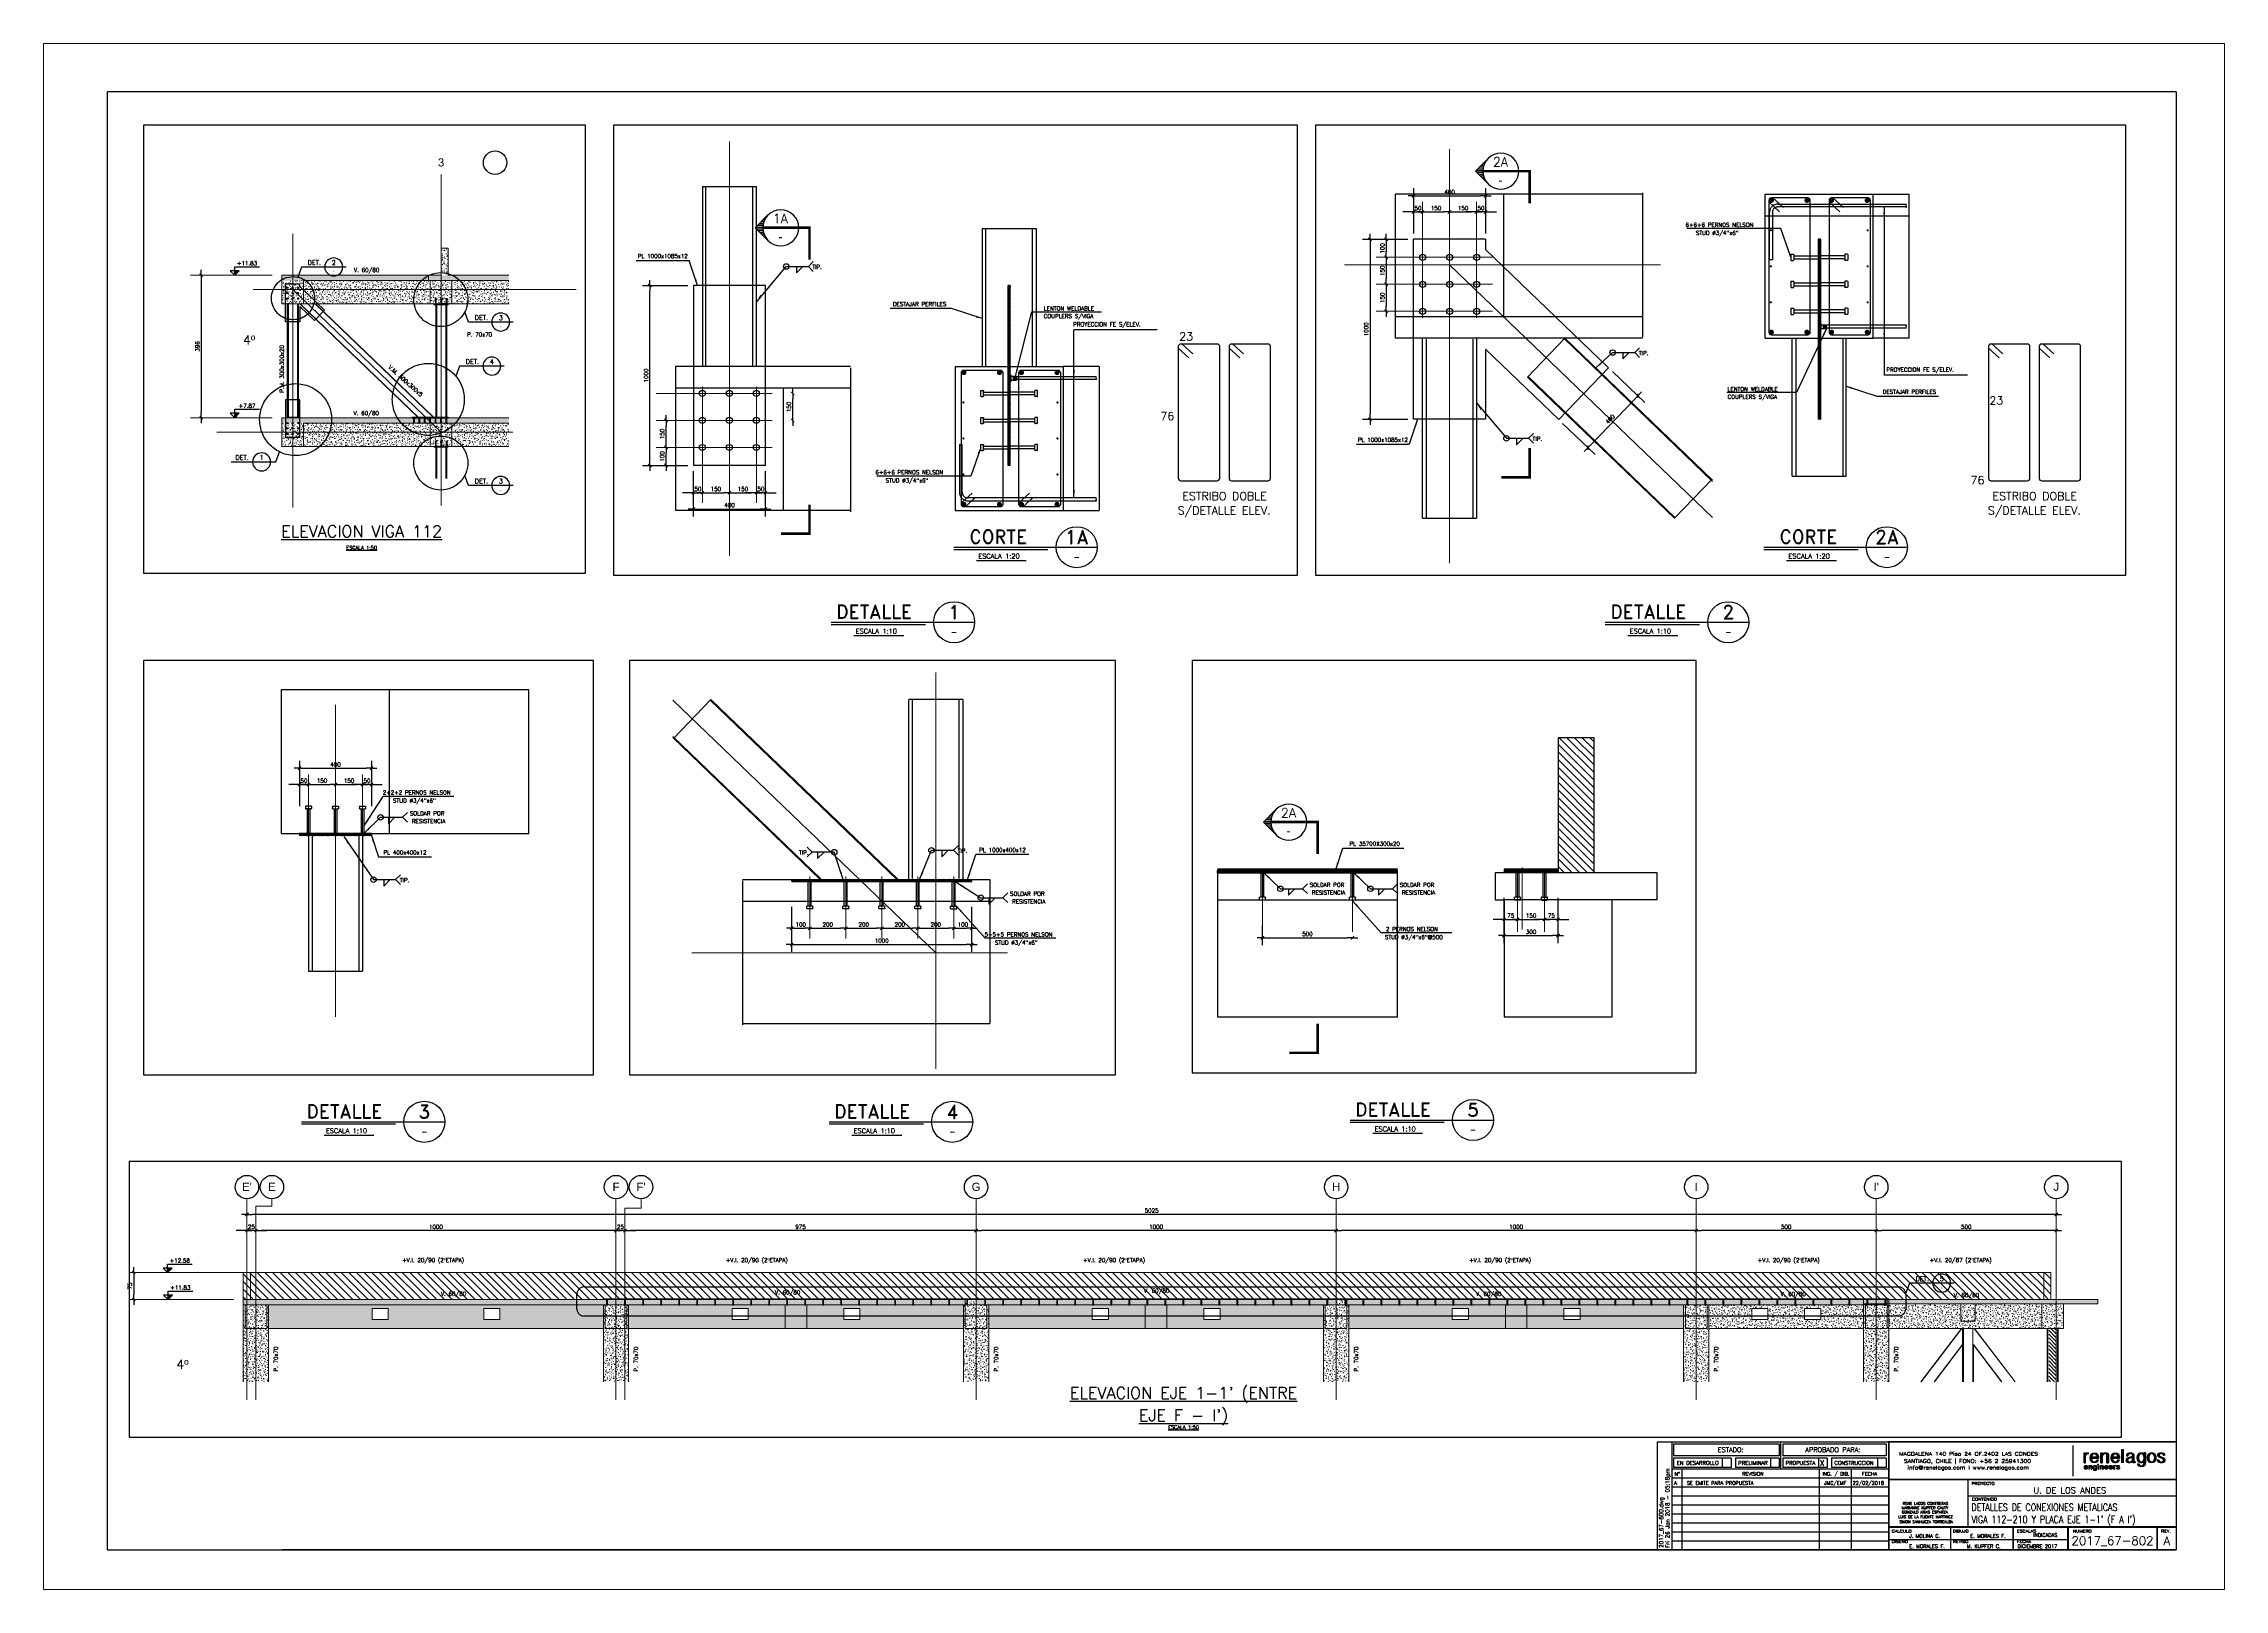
# Paper-space layout 'Layout1' of a CAD drawing. Extents: x 15 to 621, y 3 to 432.
# The model-space entities are those that its viewports show. They can reach past a viewport. Long polylines and large blocks are cut down to what shows.
import ezdxf
from ezdxf.enums import TextEntityAlignment as Align

# ---------------------------------------------------------------- set-up
doc = ezdxf.new("R2010")
doc.units = 0
doc.header["$LTSCALE"] = 30
doc.header["$MEASUREMENT"] = 0
for name, pattern in [('CENTER', [2, 1.25, -0.25, 0.25, -0.25]), ('DASHED', [0.75, 0.5, -0.25]), ('EJES', [12.5, 10, -1, 0.5, -1]), ('HIDDEN', [0.375, 0.25, -0.125]), ('RLE-PROYECCION', [0.71438, 0.47625, -0.23813])]:
    doc.linetypes.add(name, pattern=pattern)
doc.layers.get('0').update_dxf_attribs({"linetype": 'CONTINUOUS'})
for name, color, linetype in [('FE', 7, 'CONTINUOUS'), ('FORMATO', 7, 'CONTINUOUS'), ('RL-CORTES', 5, 'CONTINUOUS'), ('RLA-CORTES', 5, 'CONTINUOUS'), ('RLA-COTAS1', 2, 'CONTINUOUS'), ('RLA-COTAS2', 1, 'CONTINUOUS'), ('RLA-FE', 7, 'CONTINUOUS'), ('RLA-FORMATO', 7, 'CONTINUOUS'), ('RLA-HATCH', 1, 'CONTINUOUS'), ('RLA-LOGO', 7, 'CONTINUOUS'), ('RLA-MUROS', 5, 'CONTINUOUS'), ('RLA-PERFILES', 3, 'CONTINUOUS'), ('RLA-SEGMENTO1', 2, 'DASHED'), ('RLA-SOLDADURAS', 2, 'CONTINUOUS'), ('RLA-TEXTOS', 3, 'CONTINUOUS'), ('RLA-TEXTOS2', 6, 'CONTINUOUS'), ('TEXTOS', 3, 'CONTINUOUS'), ('TEXTOS50A', 3, 'CONTINUOUS')]:
    doc.layers.add(name, color=color, linetype=linetype)
doc.layers.add('RLA-ACHURADO', color=30, linetype='RLE-PROYECCION', lineweight=15, transparency=0.7)
for name, color, linetype, lineweight in [('RLA-CONTORNO', 30, 'CONTINUOUS', 15), ('RLA-EJE', 3, 'CONTINUOUS', 25), ('RLA-EJES', 1, 'EJES', 9), ('RLA-NIVEL-1', 1, 'CONTINUOUS', 9), ('RLA-SELLO', 3, 'CONTINUOUS', 9), ('RLA-TEXTOS-1', 9, 'CONTINUOUS', 9), ('RLA-TITULO', 6, 'CONTINUOUS', 25)]:
    doc.layers.add(name, color=color, linetype=linetype, lineweight=lineweight)
doc.layers.add('VIEW', color=7, linetype='CONTINUOUS', plot=False)
doc.styles.add('Arial_1', font='arial.ttf', dxfattribs={"height": 22.5})
doc.styles.add('DIREC', font='ROMAND', dxfattribs={"width": 1.2})
doc.styles.add('INGCIV', font='ROMAND', dxfattribs={"width": 1.2})
doc.styles.add('ROMAND', font='romand', dxfattribs={"height": 31.5})
doc.styles.add('RomanD_1', font='romand__.ttf', dxfattribs={"height": 10})
doc.styles.add('ROMANS', font='romans.shx', dxfattribs={"height": 11.25})
doc.styles.add('SIETE50', font='ROMAND.SHX', dxfattribs={"height": 31.5})
doc.linetypes.add('ZIGZAG', pattern='A,0.0001,-0.2,[131,ltypeshp.shx,S=0.2,R=0,X=-0.2,Y=0],-0.4,[131,ltypeshp.shx,S=0.2,R=180,X=0.2,Y=0],-0.2', length=0.8001)
doc.dimstyles.new('ING-50', dxfattribs={"dimscale": 50, "dimtxt": 0.27, "dimasz": 0.3, "dimexe": 0, "dimexo": 0, "dimgap": 0.1, "dimtad": 1, "dimdec": 1, "dimzin": 12, "dimdsep": 46, "dimtxsty": 'ROMANS', "dimblk": 'TICK1', "dimblk1": 'TICK1', "dimblk2": 'TICK1', "dimcen": 0.09, "dimclrd": 2, "dimclre": 1, "dimclrt": 3, "dimadec": 0, "dimazin": 0, "dimtfac": 1, "dimtdec": 0, "dimtix": 1, "dimtmove": 2, "dimatfit": 3, "dimldrblk": 'TICK1', "dimfxl": 0, "dimfxlon": 1, "dimtolj": 1, "dimtzin": 0, "dimarcsym": 0})
doc.dimstyles.new('ING10M', dxfattribs={"dimscale": 50, "dimtxt": 0.27, "dimasz": 0.3, "dimexe": 0.2, "dimexo": 1, "dimgap": 0.1, "dimtad": 1, "dimdec": 1, "dimlfac": 2, "dimzin": 12, "dimdsep": 46, "dimtxsty": 'ROMANS', "dimblk1": 'TICK1', "dimblk2": 'TICK1', "dimsah": 1, "dimcen": 0.09, "dimse1": 1, "dimse2": 1, "dimclrd": 2, "dimclre": 4, "dimclrt": 3, "dimadec": 0, "dimazin": 0, "dimtfac": 1, "dimtdec": 1, "dimtix": 1, "dimtmove": 2, "dimatfit": 3, "dimldrblk": 'TICK1', "dimfxl": 1, "dimtolj": 1, "dimtzin": 12, "dimarcsym": 0})
pattern_1 = [(0, (1648.658, 385.9916), (20.32, 5.08), [1.676, -13.564, 1.676, -13.564, -81.28]), (0, (1648.658, 385.9916), (20.32, 5.08), [-30.48, 1.676, -28.804, 1.676, -13.564, -35.56]), (0, (1648.658, 385.9916), (20.32, 5.08), [-76.2, 1.676, -8.484, 1.676, -23.724]), (120, (1656.278, 388.5316), (-14.559409, 15.057636), [1.676, -13.564, 1.676, -13.564, -81.28]), (120, (1656.278, 388.5316), (-14.559409, 15.057636), [-30.48, 1.676, -28.804, 1.676, -13.564, -35.56]), (120, (1656.278, 388.5316), (-14.559409, 15.057636), [-76.2, 1.676, -8.484, 1.676, -23.724]), (240, (1658.818, 398.6916), (-5.760591, -20.137636), [1.676, -13.564, 1.676, -13.564, -81.28]), (240, (1658.818, 398.6916), (-5.760591, -20.137636), [-30.48, 1.676, -28.804, 1.676, -13.564, -35.56]), (240, (1658.818, 398.6916), (-5.760591, -20.137636), [-76.2, 1.676, -8.484, 1.676, -23.724])]
pattern_2 = [(225, (700.31485, 5066.09225), (-0.35355339, 0.35355339), []), (135, (700.31485, 5066.09225), (0.35355339, 0.35355339), [])]
pattern_3 = [(0, (923.936, -1722.0096), (20.32, 5.08), [1.676, -13.564, 1.676, -13.564, -81.28]), (0, (923.936, -1722.0096), (20.32, 5.08), [-30.48, 1.676, -28.804, 1.676, -13.564, -35.56]), (0, (923.936, -1722.0096), (20.32, 5.08), [-76.2, 1.676, -8.484, 1.676, -23.724]), (120, (931.556, -1719.4696), (-14.559409, 15.057636), [1.676, -13.564, 1.676, -13.564, -81.28]), (120, (931.556, -1719.4696), (-14.559409, 15.057636), [-30.48, 1.676, -28.804, 1.676, -13.564, -35.56]), (120, (931.556, -1719.4696), (-14.559409, 15.057636), [-76.2, 1.676, -8.484, 1.676, -23.724]), (240, (934.096, -1709.3096), (-5.760591, -20.137636), [1.676, -13.564, 1.676, -13.564, -81.28]), (240, (934.096, -1709.3096), (-5.760591, -20.137636), [-30.48, 1.676, -28.804, 1.676, -13.564, -35.56]), (240, (934.096, -1709.3096), (-5.760591, -20.137636), [-76.2, 1.676, -8.484, 1.676, -23.724])]
pattern_4 = [(0, (923.937, -1722.0096), (20.32, 5.08), [1.676, -13.564, 1.676, -13.564, -81.28]), (0, (923.937, -1722.0096), (20.32, 5.08), [-30.48, 1.676, -28.804, 1.676, -13.564, -35.56]), (0, (923.937, -1722.0096), (20.32, 5.08), [-76.2, 1.676, -8.484, 1.676, -23.724]), (120, (931.557, -1719.4696), (-14.559409, 15.057636), [1.676, -13.564, 1.676, -13.564, -81.28]), (120, (931.557, -1719.4696), (-14.559409, 15.057636), [-30.48, 1.676, -28.804, 1.676, -13.564, -35.56]), (120, (931.557, -1719.4696), (-14.559409, 15.057636), [-76.2, 1.676, -8.484, 1.676, -23.724]), (240, (934.097, -1709.3096), (-5.760591, -20.137636), [1.676, -13.564, 1.676, -13.564, -81.28]), (240, (934.097, -1709.3096), (-5.760591, -20.137636), [-30.48, 1.676, -28.804, 1.676, -13.564, -35.56]), (240, (934.097, -1709.3096), (-5.760591, -20.137636), [-76.2, 1.676, -8.484, 1.676, -23.724])]
pattern_5 = [(315, (923.936, -1722.01), (10.6066, 10.6066), [])]

# ---------------------------------------------------------------- blocks, each defined once
blk = doc.blocks.new('viñeta-rl')
at = {"layer": 'RLA-FORMATO', "color": 2, "linetype": 'Continuous'}
for p, q in [((-797.5, 298.8), (-1441, 298.8)), ((-1441, 298.8), (-1441, -1.2)), ((-1400, 298.8), (-1400, 0)), ((-1395.5, 293.8), (-1395.5, 261.3)), ((-1101.9, 293.8), (-1395.5, 293.8)), ((-1101.9, 261.3), (-1395.5, 261.3)), ((-1395.5, 254.6), (-1395.5, 228.6)), ((-1235.8, 254.6), (-1395.5, 254.6)), ((-1223.8, 254.6), (-1223.8, 228.6)), ((-1101.9, 254.6), (-1223.8, 254.6)), ((-1101.9, 293.8), (-1101.9, 261.3)), ((-805.2, 293.8), (-1092.3, 293.8)), ((-1092.3, 293.8), (-1092.3, 261.3)), ((-805.2, 261.3), (-1092.3, 261.3)), ((-969, 254.6), (-1092.3, 254.6)), ((-805.2, 254.6), (-957, 254.6)), ((-805.2, 293.8), (-805.2, 261.3)), ((-286.2, 289.9), (-286.2, 204.6)), ((-797.5, 223.6), (-1400, 223.6)), ((-797.5, 198.6), (-1400, 198.6)), ((-1235.8, 228.6), (-1395.5, 228.6)), ((-1372.5, 223.6), (-1372.5, 0)), ((-1101.9, 228.6), (-1223.8, 228.6)), ((-969, 228.6), (-1092.3, 228.6)), ((-991.5, 223.6), (-991.5, 0)), ((-805.2, 228.6), (-957, 228.6)), ((-902.5, 223.6), (-902.5, 0)), ((-578.3, 195.3), (-578.3, 63.3)), ((-797.5, 173.6), (-1400, 173.6)), ((-797.5, 148.6), (-1400, 148.6)), ((-797.5, 123.6), (-1400, 123.6)), ((-578.3, 149.8), (0, 149.8)), ((-797.5, 98.6), (-1400, 98.6)), ((-795.7, 73.6), (-1398.2, 73.6)), ((-625, 0), (-625, 63.3)), ((-797.5, 48.6), (-1400, 48.6)), ((-797.5, 23.6), (-1400, 23.6)), ((-797.5, 28.8), (-300, 28.8))]:
    blk.add_line(p, q, dxfattribs=at)
at = {"layer": 'RLA-FORMATO', "color": 2}
for p, q in [((-1260, 254.6), (-1260, 228.6)), ((-1235.8, 254.6), (-1235.8, 228.6)), ((-1126.1, 254.6), (-1126.1, 228.6)), ((-1101.9, 254.6), (-1101.9, 228.6)), ((-1092.3, 254.6), (-1092.3, 228.6)), ((-993.2, 254.6), (-993.2, 228.6)), ((-969, 254.6), (-969, 228.6)), ((-957, 254.6), (-957, 228.6)), ((-829.4, 254.6), (-829.4, 228.6)), ((-805.2, 254.6), (-805.2, 228.6))]:
    blk.add_line(p, q, dxfattribs=at)
at = {"layer": 'RLA-FORMATO', "color": 3}
blk.add_line((-1097.1, 223.6), (-1097.1, 298.8), dxfattribs=at)
at = {"layer": 'RLA-FORMATO', "color": 5, "const_width": 5}
for points in [[(0, 300), (-797.5, 300), (-797.5, 0)], [(0, 195.3), (-797.5, 195.3)], [(0, 63.3), (-797.5, 63.3)], [(-452.5, 0), (-452.5, 63.3)], [(-300, 0), (-300, 63.3)], [(-52.5, 0), (-52.5, 63.3)]]:
    blk.add_lwpolyline(points, dxfattribs=at)
at = {"layer": 'RLA-LOGO', "color": 9, "true_color": 0xc0c0c0}
for p, q in [((-255.3, 241.7), (-255.3, 269.6)), ((-255.3, 241.7), (-255.3, 269.6)), ((-255.3, 269.6), (-251.3, 269.6)), ((-255.2, 241.7), (-255.2, 269.6)), ((-255.2, 241.7), (-255.2, 269.6)), ((-255.1, 241.7), (-255.1, 269.6)), ((-255.1, 241.7), (-255.1, 269.6)), ((-255, 241.7), (-255, 269.6)), ((-255, 241.7), (-255, 269.6)), ((-255, 241.7), (-255, 269.6)), ((-254.9, 241.7), (-254.9, 269.6)), ((-254.9, 241.7), (-254.9, 269.6)), ((-254.8, 241.7), (-254.8, 269.6)), ((-254.8, 241.7), (-254.8, 269.6)), ((-254.7, 241.7), (-254.7, 269.6)), ((-254.7, 241.7), (-254.7, 269.6)), ((-254.6, 241.7), (-254.6, 269.6)), ((-254.6, 241.7), (-254.6, 269.6)), ((-254.5, 241.7), (-254.5, 269.6)), ((-254.5, 241.7), (-254.5, 269.6)), ((-254.5, 241.7), (-254.5, 269.6)), ((-254.4, 241.7), (-254.4, 269.6)), ((-254.4, 241.7), (-254.4, 269.6)), ((-254.3, 241.7), (-254.3, 269.6)), ((-254.3, 241.7), (-254.3, 269.6)), ((-254.2, 241.7), (-254.2, 269.6)), ((-254.2, 241.7), (-254.2, 269.6)), ((-254.1, 241.7), (-254.1, 269.6)), ((-254.1, 241.7), (-254.1, 269.6)), ((-254.1, 241.7), (-254.1, 269.6)), ((-254, 241.7), (-254, 269.6)), ((-254, 241.7), (-254, 269.6)), ((-253.9, 241.7), (-253.9, 269.6)), ((-253.9, 241.7), (-253.9, 269.6)), ((-253.8, 241.7), (-253.8, 269.6)), ((-253.8, 241.7), (-253.8, 269.6)), ((-253.7, 241.7), (-253.7, 269.6)), ((-253.7, 241.7), (-253.7, 269.6)), ((-253.6, 241.7), (-253.6, 269.6)), ((-253.6, 241.7), (-253.6, 269.6)), ((-253.6, 241.7), (-253.6, 269.6)), ((-253.5, 241.7), (-253.5, 269.6)), ((-253.5, 241.7), (-253.5, 269.6)), ((-253.4, 241.7), (-253.4, 269.6)), ((-253.4, 241.7), (-253.4, 269.6)), ((-253.3, 241.7), (-253.3, 269.6)), ((-253.3, 241.7), (-253.3, 269.6)), ((-253.2, 241.7), (-253.2, 269.6)), ((-253.2, 241.7), (-253.2, 269.6)), ((-253.2, 241.7), (-253.2, 269.6)), ((-253.1, 241.7), (-253.1, 269.6)), ((-253.1, 241.7), (-253.1, 269.6)), ((-253, 241.7), (-253, 269.6)), ((-253, 241.7), (-253, 269.6)), ((-252.9, 241.7), (-252.9, 269.6)), ((-252.9, 241.7), (-252.9, 269.6)), ((-252.8, 241.7), (-252.8, 269.6)), ((-252.8, 241.7), (-252.8, 269.6)), ((-252.7, 241.7), (-252.7, 269.6)), ((-252.7, 241.7), (-252.7, 269.6)), ((-252.7, 241.7), (-252.7, 269.6)), ((-252.6, 241.7), (-252.6, 269.6)), ((-252.6, 241.7), (-252.6, 269.6)), ((-252.5, 241.7), (-252.5, 269.6)), ((-252.5, 241.7), (-252.5, 269.6)), ((-252.4, 241.7), (-252.4, 269.6)), ((-252.4, 241.7), (-252.4, 269.6)), ((-252.3, 241.7), (-252.3, 269.6)), ((-252.3, 241.7), (-252.3, 269.6)), ((-252.3, 241.7), (-252.3, 269.6)), ((-252.2, 241.7), (-252.2, 269.6)), ((-252.2, 241.7), (-252.2, 269.6)), ((-252.1, 241.7), (-252.1, 269.6)), ((-252.1, 241.7), (-252.1, 269.6)), ((-252, 241.7), (-252, 269.6)), ((-252, 241.7), (-252, 269.6)), ((-251.9, 241.7), (-251.9, 269.6)), ((-251.9, 241.7), (-251.9, 269.6)), ((-251.8, 241.7), (-251.8, 269.6)), ((-251.8, 241.7), (-251.8, 269.6)), ((-251.8, 241.7), (-251.8, 269.6)), ((-251.7, 241.7), (-251.7, 269.6)), ((-251.7, 241.7), (-251.7, 269.6)), ((-251.6, 241.7), (-251.6, 269.6)), ((-251.6, 241.7), (-251.6, 269.6)), ((-251.5, 241.7), (-251.5, 269.6)), ((-251.5, 241.7), (-251.5, 269.6)), ((-251.4, 241.7), (-251.4, 269.6)), ((-251.4, 241.7), (-251.4, 269.6)), ((-251.4, 241.7), (-251.4, 269.6)), ((-251.3, 269.6), (-251.3, 266.3)), ((-251.3, 241.7), (-251.3, 269.6)), ((-251.3, 266.3), (-251.1, 266.3)), ((-251.3, 259.9), (-251.3, 266.3)), ((-251.2, 260.3), (-251.2, 266.3)), ((-251.2, 260.5), (-251.2, 266.3)), ((-251.1, 260.9), (-251.1, 266.4)), ((-251.1, 260.7), (-251.1, 266.3)), ((-251, 261.2), (-251, 266.6)), ((-251, 261.1), (-251, 266.5)), ((-250.9, 261.6), (-250.9, 266.8)), ((-250.9, 261.5), (-250.9, 266.7)), ((-250.9, 261.4), (-250.9, 266.6)), ((-250.8, 261.7), (-250.8, 266.9)), ((-250.8, 261.8), (-250.8, 266.9)), ((-250.7, 262), (-250.7, 267.1)), ((-250.7, 261.9), (-250.7, 267)), ((-250.6, 262.2), (-250.6, 267.2)), ((-250.6, 262.1), (-250.6, 267.1)), ((-250.5, 262.5), (-250.5, 267.4)), ((-250.5, 262.3), (-250.5, 267.3)), ((-250.5, 262.4), (-250.5, 267.3)), ((-250.4, 262.6), (-250.4, 267.5)), ((-250.4, 262.5), (-250.4, 267.4)), ((-250.3, 262.8), (-250.3, 267.6)), ((-250.3, 262.7), (-250.3, 267.5)), ((-250.2, 262.8), (-250.2, 267.7)), ((-250.2, 262.9), (-250.2, 267.7)), ((-250.1, 263), (-250.1, 267.8)), ((-250.1, 263), (-250.1, 267.8)), ((-250, 263.2), (-250, 268)), ((-250, 263.1), (-250, 267.9)), ((-250, 263.2), (-250, 267.9)), ((-249.9, 263.3), (-249.9, 268)), ((-249.9, 263.3), (-249.9, 268)), ((-249.8, 263.4), (-249.8, 268.1)), ((-249.8, 263.4), (-249.8, 268.1)), ((-249.7, 263.5), (-249.7, 268.2)), ((-249.7, 263.5), (-249.7, 268.2)), ((-249.6, 263.6), (-249.6, 268.3)), ((-249.6, 263.6), (-249.6, 268.3)), ((-249.6, 263.7), (-249.6, 268.3)), ((-249.5, 263.7), (-249.5, 268.4)), ((-249.5, 263.8), (-249.5, 268.4)), ((-249.4, 263.8), (-249.4, 268.5)), ((-249.4, 263.9), (-249.4, 268.5)), ((-249.3, 264), (-249.3, 268.6)), ((-249.3, 263.9), (-249.3, 268.5)), ((-249.2, 264), (-249.2, 268.6)), ((-249.2, 264.1), (-249.2, 268.6)), ((-249.1, 264.1), (-249.1, 268.7)), ((-249.1, 264.1), (-249.1, 268.7)), ((-249.1, 264.2), (-249.1, 268.7)), ((-249, 264.2), (-249, 268.8)), ((-249, 264.3), (-249, 268.8)), ((-248.9, 264.3), (-248.9, 268.9)), ((-248.9, 264.3), (-248.9, 268.8)), ((-248.8, 264.4), (-248.8, 268.9)), ((-248.8, 264.4), (-248.8, 268.9)), ((-248.7, 264.4), (-248.7, 269)), ((-248.7, 264.5), (-248.7, 269)), ((-248.7, 264.5), (-248.7, 269)), ((-248.6, 264.6), (-248.6, 269.1)), ((-248.6, 264.5), (-248.6, 269)), ((-248.5, 264.6), (-248.5, 269.1)), ((-248.5, 264.6), (-248.5, 269.1)), ((-248.4, 264.7), (-248.4, 269.2)), ((-248.4, 264.7), (-248.4, 269.1)), ((-248.3, 264.7), (-248.3, 269.2)), ((-248.3, 264.7), (-248.3, 269.2)), ((-248.2, 264.8), (-248.2, 269.3)), ((-248.2, 264.8), (-248.2, 269.3)), ((-248.2, 264.8), (-248.2, 269.2)), ((-248.1, 264.9), (-248.1, 269.3)), ((-248.1, 264.9), (-248.1, 269.3)), ((-248, 264.9), (-248, 269.4)), ((-248, 264.9), (-248, 269.4)), ((-247.9, 265), (-247.9, 269.4)), ((-247.9, 265), (-247.9, 269.4)), ((-247.8, 265), (-247.8, 269.5)), ((-247.8, 265.1), (-247.8, 269.5)), ((-247.8, 265), (-247.8, 269.4)), ((-247.7, 265.1), (-247.7, 269.5)), ((-247.7, 265.1), (-247.7, 269.5)), ((-247.6, 265.1), (-247.6, 269.5)), ((-247.6, 265.1), (-247.6, 269.5)), ((-247.5, 265.2), (-247.5, 269.6)), ((-247.5, 265.2), (-247.5, 269.6)), ((-247.4, 265.2), (-247.4, 269.6)), ((-247.4, 265.2), (-247.4, 269.6)), ((-247.3, 265.3), (-247.3, 269.7)), ((-247.3, 265.2), (-247.3, 269.6)), ((-247.3, 265.3), (-247.3, 269.6)), ((-247.2, 265.3), (-247.2, 269.7)), ((-247.2, 265.3), (-247.2, 269.7)), ((-247.1, 265.3), (-247.1, 269.7)), ((-247.1, 265.4), (-247.1, 269.7)), ((-247, 265.4), (-247, 269.8)), ((-247, 265.4), (-247, 269.7)), ((-246.9, 265.4), (-246.9, 269.8)), ((-246.9, 265.4), (-246.9, 269.8)), ((-246.9, 265.4), (-246.9, 269.8)), ((-246.8, 265.4), (-246.8, 269.8)), ((-246.8, 265.5), (-246.8, 269.8)), ((-246.7, 265.5), (-246.7, 269.8)), ((-246.7, 265.5), (-246.7, 269.8)), ((-246.6, 265.5), (-246.6, 269.9)), ((-246.6, 265.5), (-246.6, 269.8)), ((-246.5, 265.5), (-246.5, 269.9)), ((-246.5, 265.5), (-246.5, 269.9)), ((-246.4, 265.6), (-246.4, 269.9)), ((-246.4, 265.6), (-246.4, 269.9)), ((-246.4, 265.6), (-246.4, 269.9)), ((-246.3, 265.6), (-246.3, 269.9)), ((-246.3, 265.6), (-246.3, 269.9)), ((-246.2, 265.6), (-246.2, 269.9)), ((-246.2, 265.6), (-246.2, 269.9)), ((-246.1, 265.6), (-246.1, 269.9)), ((-246.1, 265.6), (-246.1, 269.9)), ((-246, 265.6), (-246, 270)), ((-246, 265.7), (-246, 270)), ((-246, 265.7), (-246, 270)), ((-245.9, 265.7), (-245.9, 270)), ((-245.9, 265.7), (-245.9, 270)), ((-245.8, 265.7), (-245.8, 270)), ((-245.8, 265.7), (-245.8, 270)), ((-245.7, 265.7), (-245.7, 270)), ((-245.7, 265.7), (-245.7, 270)), ((-245.6, 265.7), (-245.6, 270)), ((-245.6, 265.7), (-245.6, 270)), ((-245.5, 265.7), (-245.5, 270)), ((-245.5, 265.7), (-245.5, 270)), ((-245.5, 265.7), (-245.5, 270)), ((-245.4, 265.7), (-245.4, 270)), ((-245.4, 265.7), (-245.4, 270)), ((-245.3, 265.7), (-245.3, 270)), ((-245.3, 265.7), (-245.3, 270)), ((-245.2, 265.8), (-245.2, 270)), ((-245.2, 265.8), (-245.2, 270)), ((-245.1, 265.8), (-245.1, 270)), ((-245.1, 265.8), (-245.1, 270)), ((-245.1, 265.8), (-245.1, 270)), ((-245, 265.8), (-245, 270)), ((-245, 265.8), (-245, 270)), ((-244.9, 265.8), (-244.9, 270)), ((-244.9, 265.8), (-244.9, 270)), ((-244.8, 265.8), (-244.8, 270)), ((-244.8, 265.8), (-244.8, 270)), ((-244.7, 265.8), (-244.7, 270)), ((-244.7, 265.8), (-244.7, 270)), ((-244.6, 265.8), (-244.6, 270)), ((-244.6, 265.8), (-244.6, 270)), ((-244.6, 265.8), (-244.6, 270)), ((-244.5, 265.8), (-244.5, 270)), ((-244.5, 265.8), (-244.5, 270)), ((-244.4, 265.8), (-244.4, 270)), ((-244.4, 265.8), (-244.4, 270)), ((-244.3, 265.8), (-244.3, 270)), ((-244.3, 265.7), (-244.3, 270)), ((-244.2, 265.7), (-244.2, 270)), ((-244.2, 265.7), (-244.2, 270)), ((-244.2, 265.7), (-244.2, 270)), ((-244.1, 265.7), (-244.1, 269.9)), ((-244.1, 265.7), (-244.1, 269.9)), ((-244, 265.7), (-244, 269.9)), ((-244, 265.7), (-244, 269.9)), ((-243.9, 265.7), (-243.9, 269.9)), ((-243.9, 265.7), (-243.9, 269.9)), ((-243.8, 265.7), (-243.8, 269.9)), ((-243.8, 265.7), (-243.8, 269.9)), ((-243.7, 265.7), (-243.7, 269.9)), ((-243.7, 265.7), (-243.7, 269.9)), ((-243.7, 265.7), (-243.7, 269.9)), ((-243.6, 265.7), (-243.6, 269.9)), ((-243.6, 265.6), (-243.6, 269.8)), ((-243.5, 265.6), (-243.5, 269.8)), ((-243.5, 265.6), (-243.5, 269.8)), ((-243.4, 265.6), (-243.4, 269.8)), ((-243.4, 265.6), (-243.4, 269.8)), ((-243.3, 265.6), (-243.3, 269.8)), ((-243.3, 265.6), (-243.3, 269.8)), ((-243.3, 265.6), (-243.3, 269.8)), ((-243.2, 265.6), (-243.2, 269.8)), ((-243.2, 265.6), (-243.2, 269.7)), ((-243.1, 265.5), (-243.1, 269.7)), ((-243.1, 265.5), (-243.1, 269.7)), ((-243, 265.5), (-243, 269.7)), ((-243, 265.5), (-243, 269.7)), ((-242.9, 265.5), (-242.9, 269.7)), ((-242.9, 265.5), (-242.9, 269.6)), ((-242.8, 265.5), (-242.8, 269.6)), ((-242.8, 265.5), (-242.8, 269.6)), ((-242.8, 265.4), (-242.8, 269.6)), ((-242.7, 265.4), (-242.7, 269.6)), ((-242.7, 265.4), (-242.7, 269.6)), ((-242.6, 265.4), (-242.6, 269.6)), ((-242.6, 265.4), (-242.6, 269.5)), ((-242.6, 265.4), (-242.6, 269.5)), ((-239, 257.2), (-239, 253.7)), ((-239, 256.8), (-239, 254.2)), ((-238.9, 257.9), (-238.9, 252.9)), ((-238.9, 257.6), (-238.9, 253.2)), ((-238.8, 258.4), (-238.8, 252.2)), ((-238.8, 258.1), (-238.8, 252.5)), ((-238.7, 258.8), (-238.7, 251.7)), ((-238.7, 258.6), (-238.7, 251.9)), ((-238.6, 259.4), (-238.6, 251)), ((-238.6, 259.2), (-238.6, 251.2)), ((-238.6, 259), (-238.6, 251.4)), ((-238.5, 259.8), (-238.5, 250.6)), ((-238.5, 259.6), (-238.5, 250.8)), ((-238.4, 260.2), (-238.4, 250.3)), ((-238.4, 260), (-238.4, 250.5)), ((-238.3, 260.5), (-238.3, 250)), ((-238.3, 260.4), (-238.3, 250.2)), ((-238.2, 261), (-238.2, 249.6)), ((-238.2, 260.9), (-238.2, 249.7)), ((-238.2, 260.7), (-238.2, 249.9)), ((-238.1, 261.3), (-238.1, 249.4)), ((-238.1, 261.2), (-238.1, 249.5)), ((-238, 261.6), (-238, 249.1)), ((-238, 261.5), (-238, 249.2)), ((-237.9, 261.9), (-237.9, 248.9)), ((-237.9, 261.7), (-237.9, 249)), ((-237.8, 262.1), (-237.8, 248.7)), ((-237.8, 262), (-237.8, 248.8)), ((-237.7, 262.4), (-237.7, 248.4)), ((-237.7, 262.3), (-237.7, 248.5)), ((-237.7, 262.2), (-237.7, 248.6)), ((-237.6, 262.6), (-237.6, 248.2)), ((-237.6, 262.5), (-237.6, 248.3)), ((-237.5, 262.8), (-237.5, 248)), ((-237.5, 262.7), (-237.5, 248)), ((-237.4, 263), (-237.4, 247.8)), ((-237.4, 262.9), (-237.4, 247.9)), ((-237.3, 263.3), (-237.3, 247.5)), ((-237.3, 263.2), (-237.3, 247.6)), ((-237.3, 263.1), (-237.3, 247.7)), ((-237.2, 263.5), (-237.2, 247.3)), ((-237.2, 263.4), (-237.2, 247.4)), ((-237.1, 263.6), (-237.1, 247.2)), ((-237.1, 263.6), (-237.1, 247.1)), ((-237, 263.8), (-237, 247)), ((-237, 263.7), (-237, 247)), ((-236.9, 263.9), (-236.9, 246.9)), ((-236.9, 263.9), (-236.9, 246.8)), ((-236.8, 264.2), (-236.8, 246.6)), ((-236.8, 264.1), (-236.8, 246.6)), ((-236.8, 264), (-236.8, 246.7)), ((-236.7, 264.3), (-236.7, 246.4)), ((-236.7, 264.2), (-236.7, 246.5)), ((-236.6, 264.4), (-236.6, 246.4)), ((-236.6, 264.4), (-236.6, 246.3)), ((-236.5, 264.6), (-236.5, 246.1)), ((-236.5, 264.5), (-236.5, 246.2)), ((-236.4, 264.8), (-236.4, 245.9)), ((-236.4, 264.7), (-236.4, 246)), ((-236.4, 264.6), (-236.4, 246.1)), ((-236.3, 264.9), (-236.3, 245.8)), ((-236.3, 264.8), (-236.3, 245.9)), ((-236.2, 265), (-236.2, 245.7)), ((-236.2, 264.9), (-236.2, 245.8)), ((-236.1, 265.1), (-236.1, 245.6)), ((-236.1, 265.1), (-236.1, 245.6)), ((-236, 265.2), (-236, 245.5)), ((-236, 265.2), (-236, 245.5)), ((-235.9, 265.4), (-235.9, 245.3)), ((-235.9, 265.4), (-235.9, 245.3)), ((-235.9, 265.3), (-235.9, 245.4)), ((-235.8, 265.5), (-235.8, 245.2)), ((-235.8, 265.5), (-235.8, 245.2)), ((-235.7, 265.6), (-235.7, 245.1)), ((-235.7, 265.6), (-235.7, 245.1)), ((-235.6, 265.8), (-235.6, 245)), ((-235.6, 265.7), (-235.6, 245)), ((-235.5, 265.9), (-235.5, 244.9)), ((-235.5, 265.9), (-235.5, 244.8)), ((-235.5, 265.8), (-235.5, 244.9)), ((-235.4, 266), (-235.4, 244.8)), ((-235.4, 266), (-235.4, 244.7)), ((-235.3, 266.1), (-235.3, 244.7)), ((-235.3, 266.1), (-235.3, 244.6)), ((-235.2, 266.2), (-235.2, 244.6)), ((-235.2, 266.2), (-235.2, 244.5)), ((-235.1, 266.3), (-235.1, 244.5)), ((-235.1, 266.3), (-235.1, 244.4)), ((-235, 266.5), (-235, 254.5)), ((-235, 266.4), (-235, 244.4)), ((-235, 266.4), (-235, 244.3)), ((-235, 254.5), (-215.3, 254.5)), ((-235, 253.8), (-235, 244.3)), ((-234.9, 266.5), (-234.9, 254.5)), ((-234.9, 266.5), (-234.9, 254.5)), ((-234.9, 253.2), (-234.9, 244.3)), ((-234.9, 252.8), (-234.9, 244.2)), ((-234.8, 266.6), (-234.8, 254.5)), ((-234.8, 266.6), (-234.8, 254.5)), ((-234.8, 257.9), (-219.5, 257.9)), ((-234.8, 252.4), (-234.8, 244.2)), ((-234.8, 252.1), (-234.8, 244.1)), ((-234.7, 266.7), (-234.7, 254.5)), ((-234.7, 266.7), (-234.7, 258.2)), ((-234.7, 257.9), (-234.7, 254.5)), ((-234.7, 251.9), (-234.7, 244.1)), ((-234.7, 251.6), (-234.7, 244)), ((-234.6, 266.8), (-234.6, 258.4)), ((-234.6, 266.8), (-234.6, 258.6)), ((-234.6, 266.8), (-234.6, 258.8)), ((-234.6, 257.9), (-234.6, 254.5)), ((-234.6, 257.9), (-234.6, 254.5)), ((-234.6, 257.9), (-234.6, 254.5)), ((-234.6, 251.4), (-234.6, 244)), ((-234.6, 251.2), (-234.6, 244)), ((-234.6, 251.1), (-234.6, 243.9)), ((-234.5, 266.9), (-234.5, 259)), ((-234.5, 266.9), (-234.5, 259.2)), ((-234.5, 257.9), (-234.5, 254.5)), ((-234.5, 257.9), (-234.5, 254.5)), ((-234.5, 250.9), (-234.5, 243.9)), ((-234.5, 250.7), (-234.5, 243.8)), ((-234.4, 267), (-234.4, 259.4)), ((-234.4, 267), (-234.4, 259.5)), ((-234.4, 257.9), (-234.4, 254.5)), ((-234.4, 257.9), (-234.4, 254.5)), ((-234.4, 250.6), (-234.4, 243.8)), ((-234.4, 250.5), (-234.4, 243.8)), ((-234.3, 267.1), (-234.3, 259.8)), ((-234.3, 267), (-234.3, 259.7)), ((-234.3, 257.9), (-234.3, 254.5)), ((-234.3, 257.9), (-234.3, 254.5)), ((-234.3, 250.4), (-234.3, 243.7)), ((-234.3, 250.2), (-234.3, 243.7)), ((-234.2, 267.2), (-234.2, 260.1)), ((-234.2, 267.1), (-234.2, 260)), ((-234.2, 257.9), (-234.2, 254.5)), ((-234.2, 257.9), (-234.2, 254.5)), ((-234.2, 250.1), (-234.2, 243.6)), ((-234.2, 250), (-234.2, 243.6)), ((-234.1, 267.3), (-234.1, 260.5)), ((-234.1, 267.2), (-234.1, 260.2)), ((-234.1, 267.2), (-234.1, 260.4)), ((-234.1, 257.9), (-234.1, 254.5)), ((-234.1, 257.9), (-234.1, 254.5)), ((-234.1, 257.9), (-234.1, 254.5)), ((-234.1, 249.9), (-234.1, 243.6)), ((-234.1, 249.8), (-234.1, 243.5)), ((-234.1, 249.7), (-234.1, 243.5)), ((-234, 267.4), (-234, 260.7)), ((-234, 267.3), (-234, 260.6)), ((-234, 257.9), (-234, 254.5)), ((-234, 257.9), (-234, 254.5)), ((-234, 249.6), (-234, 243.5)), ((-234, 249.5), (-234, 243.4)), ((-233.9, 267.4), (-233.9, 260.8)), ((-233.9, 267.4), (-233.9, 261)), ((-233.9, 257.9), (-233.9, 254.5)), ((-233.9, 257.9), (-233.9, 254.5)), ((-233.9, 249.4), (-233.9, 243.4)), ((-233.9, 249.3), (-233.9, 243.4)), ((-233.8, 267.5), (-233.8, 261.1)), ((-233.8, 267.5), (-233.8, 261.2)), ((-233.8, 257.9), (-233.8, 254.5)), ((-233.8, 257.9), (-233.8, 254.5)), ((-233.8, 249.2), (-233.8, 243.3)), ((-233.8, 249.2), (-233.8, 243.3)), ((-233.7, 267.6), (-233.7, 261.4)), ((-233.7, 267.6), (-233.7, 261.5)), ((-233.7, 267.5), (-233.7, 261.3)), ((-233.7, 257.9), (-233.7, 254.5)), ((-233.7, 257.9), (-233.7, 254.5)), ((-233.7, 257.9), (-233.7, 254.5)), ((-233.7, 249.1), (-233.7, 243.3)), ((-233.7, 249), (-233.7, 243.2)), ((-233.7, 248.9), (-233.7, 243.2)), ((-233.6, 267.7), (-233.6, 261.7)), ((-233.6, 267.6), (-233.6, 261.6)), ((-233.6, 257.9), (-233.6, 254.5)), ((-233.6, 257.9), (-233.6, 254.5)), ((-233.6, 248.8), (-233.6, 243.2)), ((-233.6, 248.8), (-233.6, 243.1)), ((-233.5, 267.7), (-233.5, 261.8)), ((-233.5, 267.7), (-233.5, 261.9)), ((-233.5, 257.9), (-233.5, 254.5)), ((-233.5, 257.9), (-233.5, 254.5)), ((-233.5, 248.7), (-233.5, 243.1)), ((-233.5, 248.6), (-233.5, 243.1)), ((-233.4, 267.8), (-233.4, 261.9)), ((-233.4, 267.8), (-233.4, 262)), ((-233.4, 257.9), (-233.4, 254.5)), ((-233.4, 257.9), (-233.4, 254.5)), ((-233.4, 248.5), (-233.4, 243)), ((-233.4, 248.5), (-233.4, 243)), ((-233.3, 267.8), (-233.3, 262.1)), ((-233.3, 267.8), (-233.3, 262.2)), ((-233.3, 257.9), (-233.3, 254.5)), ((-233.3, 257.9), (-233.3, 254.5)), ((-233.3, 248.4), (-233.3, 243)), ((-233.3, 248.3), (-233.3, 242.9)), ((-233.2, 267.9), (-233.2, 262.3)), ((-233.2, 267.9), (-233.2, 262.3)), ((-233.2, 267.9), (-233.2, 262.4)), ((-233.2, 257.9), (-233.2, 254.5)), ((-233.2, 257.9), (-233.2, 254.5)), ((-233.2, 257.9), (-233.2, 254.5)), ((-233.2, 248.3), (-233.2, 242.9)), ((-233.2, 248.2), (-233.2, 242.9)), ((-233.2, 248.1), (-233.2, 242.8)), ((-233.1, 268), (-233.1, 262.5)), ((-233.1, 268), (-233.1, 262.6)), ((-233.1, 257.9), (-233.1, 254.5)), ((-233.1, 257.9), (-233.1, 254.5)), ((-233.1, 248.1), (-233.1, 242.8)), ((-233.1, 248), (-233.1, 242.8)), ((-233, 268.1), (-233, 262.7)), ((-233, 268), (-233, 262.6)), ((-233, 257.9), (-233, 254.5)), ((-233, 257.9), (-233, 254.5)), ((-233, 247.9), (-233, 242.7)), ((-233, 247.9), (-233, 242.7)), ((-232.9, 268.1), (-232.9, 262.8)), ((-232.9, 268.1), (-232.9, 262.8)), ((-232.9, 257.9), (-232.9, 254.5)), ((-232.9, 257.9), (-232.9, 254.5)), ((-232.9, 247.8), (-232.9, 242.7)), ((-232.9, 247.8), (-232.9, 242.7)), ((-232.8, 268.2), (-232.8, 263)), ((-232.8, 268.2), (-232.8, 263)), ((-232.8, 268.1), (-232.8, 262.9)), ((-232.8, 257.9), (-232.8, 254.5)), ((-232.8, 257.9), (-232.8, 254.5)), ((-232.8, 257.9), (-232.8, 254.5)), ((-232.8, 247.7), (-232.8, 242.6)), ((-232.8, 247.6), (-232.8, 242.6)), ((-232.8, 247.6), (-232.8, 242.6)), ((-232.7, 268.2), (-232.7, 263.1)), ((-232.7, 268.2), (-232.7, 263.2)), ((-232.7, 257.9), (-232.7, 254.5)), ((-232.7, 257.9), (-232.7, 254.5)), ((-232.7, 247.5), (-232.7, 242.6)), ((-232.7, 247.5), (-232.7, 242.5)), ((-232.6, 268.3), (-232.6, 263.2)), ((-232.6, 268.3), (-232.6, 263.3)), ((-232.6, 257.9), (-232.6, 254.5)), ((-232.6, 257.9), (-232.6, 254.5)), ((-232.6, 247.4), (-232.6, 242.5)), ((-232.6, 247.4), (-232.6, 242.5)), ((-232.5, 268.4), (-232.5, 263.4)), ((-232.5, 268.3), (-232.5, 263.3)), ((-232.5, 257.9), (-232.5, 254.5)), ((-232.5, 257.9), (-232.5, 254.5)), ((-232.5, 247.3), (-232.5, 242.4)), ((-232.5, 247.2), (-232.5, 242.4)), ((-232.4, 268.4), (-232.4, 263.5)), ((-232.4, 268.4), (-232.4, 263.5)), ((-232.4, 257.9), (-232.4, 254.5)), ((-232.4, 257.9), (-232.4, 254.5)), ((-232.4, 247.2), (-232.4, 242.4)), ((-232.4, 247.1), (-232.4, 242.4)), ((-232.3, 268.4), (-232.3, 263.6)), ((-232.3, 268.5), (-232.3, 263.7)), ((-232.3, 268.4), (-232.3, 263.6)), ((-232.3, 257.9), (-232.3, 254.5)), ((-232.3, 257.9), (-232.3, 254.5)), ((-232.3, 257.9), (-232.3, 254.5)), ((-232.3, 247.1), (-232.3, 242.3)), ((-232.3, 247), (-232.3, 242.3)), ((-232.3, 247), (-232.3, 242.3)), ((-232.2, 268.5), (-232.2, 263.7)), ((-232.2, 268.5), (-232.2, 263.8)), ((-232.2, 257.9), (-232.2, 254.5)), ((-232.2, 257.9), (-232.2, 254.5)), ((-232.2, 246.9), (-232.2, 242.3)), ((-232.2, 246.9), (-232.2, 242.2)), ((-232.1, 268.6), (-232.1, 263.9)), ((-232.1, 268.5), (-232.1, 263.8)), ((-232.1, 257.9), (-232.1, 254.5)), ((-232.1, 257.9), (-232.1, 254.5)), ((-232.1, 246.8), (-232.1, 242.2)), ((-232.1, 246.8), (-232.1, 242.2)), ((-232, 268.6), (-232, 263.9)), ((-232, 268.6), (-232, 263.9)), ((-232, 257.9), (-232, 254.5)), ((-232, 257.9), (-232, 254.5)), ((-232, 246.7), (-232, 242.2)), ((-232, 246.7), (-232, 242.2)), ((-231.9, 268.7), (-231.9, 264)), ((-231.9, 268.7), (-231.9, 264.1)), ((-231.9, 268.6), (-231.9, 264)), ((-231.9, 257.9), (-231.9, 254.5)), ((-231.9, 257.9), (-231.9, 254.5)), ((-231.9, 257.9), (-231.9, 254.5)), ((-231.9, 246.6), (-231.9, 242.1)), ((-231.9, 246.6), (-231.9, 242.1)), ((-231.9, 246.5), (-231.9, 242.1)), ((-231.8, 268.7), (-231.8, 264.1)), ((-231.8, 268.7), (-231.8, 264.2)), ((-231.8, 257.9), (-231.8, 254.5)), ((-231.8, 257.9), (-231.8, 254.5)), ((-231.8, 246.5), (-231.8, 242.1)), ((-231.8, 246.5), (-231.8, 242.1)), ((-231.7, 268.8), (-231.7, 264.3)), ((-231.7, 268.7), (-231.7, 264.2)), ((-231.7, 257.9), (-231.7, 254.5)), ((-231.7, 257.9), (-231.7, 254.5)), ((-231.7, 246.4), (-231.7, 242)), ((-231.7, 246.4), (-231.7, 242)), ((-231.6, 268.8), (-231.6, 264.3)), ((-231.6, 268.8), (-231.6, 264.3)), ((-231.6, 257.9), (-231.6, 254.5)), ((-231.6, 257.9), (-231.6, 254.5)), ((-231.6, 246.3), (-231.6, 242)), ((-231.6, 246.3), (-231.6, 242)), ((-231.5, 268.8), (-231.5, 264.4)), ((-231.5, 268.8), (-231.5, 264.4)), ((-231.5, 257.9), (-231.5, 254.5)), ((-231.5, 257.9), (-231.5, 254.5)), ((-231.5, 246.2), (-231.5, 241.9)), ((-231.5, 246.2), (-231.5, 241.9)), ((-231.4, 268.9), (-231.4, 264.5)), ((-231.4, 268.9), (-231.4, 264.5)), ((-231.4, 268.9), (-231.4, 264.5)), ((-231.4, 257.9), (-231.4, 254.5)), ((-231.4, 257.9), (-231.4, 254.5)), ((-231.4, 257.9), (-231.4, 254.5)), ((-231.4, 246.2), (-231.4, 241.9)), ((-231.4, 246.1), (-231.4, 241.9)), ((-231.4, 246.1), (-231.4, 241.9)), ((-231.3, 268.9), (-231.3, 264.6)), ((-231.3, 268.9), (-231.3, 264.6)), ((-231.3, 257.9), (-231.3, 254.5)), ((-231.3, 257.9), (-231.3, 254.5)), ((-231.3, 246), (-231.3, 241.9)), ((-231.3, 246), (-231.3, 241.8)), ((-231.2, 269), (-231.2, 264.6)), ((-231.2, 269), (-231.2, 264.7)), ((-231.2, 257.9), (-231.2, 254.5)), ((-231.2, 257.9), (-231.2, 254.5)), ((-231.2, 246), (-231.2, 241.8)), ((-231.2, 245.9), (-231.2, 241.8)), ((-231.1, 269), (-231.1, 264.7)), ((-231.1, 269), (-231.1, 264.7)), ((-231.1, 257.9), (-231.1, 254.5)), ((-231.1, 257.9), (-231.1, 254.5)), ((-231.1, 245.9), (-231.1, 241.8)), ((-231.1, 245.9), (-231.1, 241.8)), ((-231, 269.1), (-231, 264.8)), ((-231, 269.1), (-231, 264.9)), ((-231, 269), (-231, 264.8)), ((-231, 257.9), (-231, 254.5)), ((-231, 257.9), (-231, 254.5)), ((-231, 257.9), (-231, 254.5)), ((-231, 245.8), (-231, 241.8)), ((-231, 245.8), (-231, 241.7)), ((-231, 245.8), (-231, 241.7)), ((-230.9, 269.1), (-230.9, 264.9)), ((-230.9, 269.1), (-230.9, 264.9)), ((-230.9, 257.9), (-230.9, 254.5)), ((-230.9, 257.9), (-230.9, 254.5)), ((-230.9, 245.7), (-230.9, 241.7)), ((-230.9, 245.7), (-230.9, 241.7)), ((-230.8, 269.1), (-230.8, 265)), ((-230.8, 269.1), (-230.8, 265)), ((-230.8, 257.9), (-230.8, 254.5)), ((-230.8, 257.9), (-230.8, 254.5)), ((-230.8, 245.7), (-230.8, 241.7)), ((-230.8, 245.6), (-230.8, 241.7)), ((-230.7, 269.2), (-230.7, 265)), ((-230.7, 269.2), (-230.7, 265.1)), ((-230.7, 257.9), (-230.7, 254.5)), ((-230.7, 257.9), (-230.7, 254.5)), ((-230.7, 245.6), (-230.7, 241.6)), ((-230.7, 245.6), (-230.7, 241.6)), ((-230.6, 269.2), (-230.6, 265.1)), ((-230.6, 269.2), (-230.6, 265.1)), ((-230.6, 257.9), (-230.6, 254.5)), ((-230.6, 257.9), (-230.6, 254.5)), ((-230.6, 245.5), (-230.6, 241.6)), ((-230.6, 245.5), (-230.6, 241.6)), ((-230.5, 269.2), (-230.5, 265.2)), ((-230.5, 269.2), (-230.5, 265.2)), ((-230.5, 269.2), (-230.5, 265.2)), ((-230.5, 257.9), (-230.5, 254.5)), ((-230.5, 257.9), (-230.5, 254.5)), ((-230.5, 257.9), (-230.5, 254.5)), ((-230.5, 245.5), (-230.5, 241.6)), ((-230.5, 245.5), (-230.5, 241.6)), ((-230.5, 245.4), (-230.5, 241.6)), ((-230.4, 269.3), (-230.4, 265.3)), ((-230.4, 269.3), (-230.4, 265.3)), ((-230.4, 257.9), (-230.4, 254.5)), ((-230.4, 257.9), (-230.4, 254.5)), ((-230.4, 245.4), (-230.4, 241.6)), ((-230.4, 245.4), (-230.4, 241.5)), ((-230.3, 269.3), (-230.3, 265.3)), ((-230.3, 269.3), (-230.3, 265.3)), ((-230.3, 257.9), (-230.3, 254.5)), ((-230.3, 257.9), (-230.3, 254.5)), ((-230.3, 245.3), (-230.3, 241.5)), ((-230.3, 245.3), (-230.3, 241.5)), ((-230.2, 269.3), (-230.2, 265.4)), ((-230.2, 269.3), (-230.2, 265.4)), ((-230.2, 257.9), (-230.2, 254.5)), ((-230.2, 257.9), (-230.2, 254.5)), ((-230.2, 245.3), (-230.2, 241.5)), ((-230.2, 245.3), (-230.2, 241.5)), ((-230.1, 269.4), (-230.1, 265.5)), ((-230.1, 269.4), (-230.1, 265.5)), ((-230.1, 269.3), (-230.1, 265.4)), ((-230.1, 257.9), (-230.1, 254.5)), ((-230.1, 257.9), (-230.1, 254.5)), ((-230.1, 257.9), (-230.1, 254.5)), ((-230.1, 245.2), (-230.1, 241.5)), ((-230.1, 245.2), (-230.1, 241.5)), ((-230.1, 245.2), (-230.1, 241.5)), ((-230, 269.4), (-230, 265.5)), ((-230, 269.4), (-230, 265.5)), ((-230, 257.9), (-230, 254.5)), ((-230, 257.9), (-230, 254.5)), ((-230, 245.2), (-230, 241.4)), ((-230, 245.1), (-230, 241.4)), ((-229.9, 269.4), (-229.9, 265.6)), ((-229.9, 269.4), (-229.9, 265.6)), ((-229.9, 257.9), (-229.9, 254.5)), ((-229.9, 257.9), (-229.9, 254.5)), ((-229.9, 245.1), (-229.9, 241.4)), ((-229.9, 245.1), (-229.9, 241.4)), ((-229.8, 269.4), (-229.8, 265.6)), ((-229.8, 269.4), (-229.8, 265.6)), ((-229.8, 257.9), (-229.8, 254.5)), ((-229.8, 257.9), (-229.8, 254.5)), ((-229.8, 245.1), (-229.8, 241.4)), ((-229.8, 245.1), (-229.8, 241.4)), ((-229.7, 269.5), (-229.7, 265.7)), ((-229.7, 269.4), (-229.7, 265.7)), ((-229.7, 257.9), (-229.7, 254.5)), ((-229.7, 257.9), (-229.7, 254.5)), ((-229.7, 245), (-229.7, 241.4)), ((-229.7, 245), (-229.7, 241.4)), ((-229.6, 269.5), (-229.6, 265.7)), ((-229.6, 269.5), (-229.6, 265.7)), ((-229.6, 269.5), (-229.6, 265.8)), ((-229.6, 257.9), (-229.6, 254.5)), ((-229.6, 257.9), (-229.6, 254.5)), ((-229.6, 257.9), (-229.6, 254.5)), ((-229.6, 245), (-229.6, 241.4)), ((-229.6, 245), (-229.6, 241.4)), ((-229.6, 245), (-229.6, 241.4)), ((-229.5, 269.5), (-229.5, 265.8)), ((-229.5, 269.5), (-229.5, 265.8)), ((-229.5, 257.9), (-229.5, 254.5)), ((-229.5, 257.9), (-229.5, 254.5)), ((-229.5, 244.9), (-229.5, 241.3)), ((-229.5, 244.9), (-229.5, 241.3)), ((-229.4, 269.5), (-229.4, 265.8)), ((-229.4, 269.5), (-229.4, 265.8)), ((-229.4, 257.9), (-229.4, 254.5)), ((-229.4, 257.9), (-229.4, 254.5)), ((-229.4, 244.9), (-229.4, 241.3)), ((-229.4, 244.9), (-229.4, 241.3)), ((-229.3, 269.5), (-229.3, 265.9)), ((-229.3, 269.5), (-229.3, 265.9)), ((-229.3, 257.9), (-229.3, 254.5)), ((-229.3, 257.9), (-229.3, 254.5)), ((-229.3, 244.9), (-229.3, 241.3)), ((-229.3, 244.9), (-229.3, 241.3)), ((-229.2, 269.6), (-229.2, 265.9)), ((-229.2, 269.6), (-229.2, 265.9)), ((-229.2, 269.6), (-229.2, 265.9)), ((-229.2, 257.9), (-229.2, 254.5)), ((-229.2, 257.9), (-229.2, 254.5)), ((-229.2, 257.9), (-229.2, 254.5)), ((-229.2, 244.8), (-229.2, 241.3)), ((-229.2, 244.8), (-229.2, 241.3)), ((-229.2, 244.8), (-229.2, 241.3)), ((-229.1, 269.6), (-229.1, 266)), ((-229.1, 269.6), (-229.1, 266)), ((-229.1, 257.9), (-229.1, 254.5)), ((-229.1, 257.9), (-229.1, 254.5)), ((-229.1, 244.8), (-229.1, 241.3)), ((-229.1, 244.8), (-229.1, 241.3)), ((-229, 269.6), (-229, 266)), ((-229, 269.6), (-229, 266)), ((-229, 257.9), (-229, 254.5)), ((-229, 257.9), (-229, 254.5)), ((-229, 244.8), (-229, 241.3)), ((-229, 244.8), (-229, 241.3)), ((-228.9, 269.6), (-228.9, 266)), ((-228.9, 269.6), (-228.9, 266)), ((-228.9, 257.9), (-228.9, 254.5)), ((-228.9, 257.9), (-228.9, 254.5)), ((-228.9, 244.7), (-228.9, 241.3)), ((-228.9, 244.7), (-228.9, 241.2)), ((-228.8, 269.6), (-228.8, 266)), ((-228.8, 269.6), (-228.8, 266.1)), ((-228.8, 257.9), (-228.8, 254.5)), ((-228.8, 257.9), (-228.8, 254.5)), ((-228.8, 244.7), (-228.8, 241.2)), ((-228.8, 244.7), (-228.8, 241.2)), ((-228.7, 269.6), (-228.7, 266.1)), ((-228.7, 269.6), (-228.7, 266.1)), ((-228.7, 269.6), (-228.7, 266.1)), ((-228.7, 257.9), (-228.7, 254.5)), ((-228.7, 257.9), (-228.7, 254.5)), ((-228.7, 257.9), (-228.7, 254.5)), ((-228.7, 244.7), (-228.7, 241.2)), ((-228.7, 244.7), (-228.7, 241.2)), ((-228.7, 244.7), (-228.7, 241.2)), ((-228.6, 269.7), (-228.6, 266.1)), ((-228.6, 269.6), (-228.6, 266.1)), ((-228.6, 257.9), (-228.6, 254.5)), ((-228.6, 257.9), (-228.6, 254.5)), ((-228.6, 244.7), (-228.6, 241.2)), ((-228.6, 244.7), (-228.6, 241.2)), ((-228.5, 269.7), (-228.5, 266.1)), ((-228.5, 269.7), (-228.5, 266.1)), ((-228.5, 257.9), (-228.5, 254.5)), ((-228.5, 257.9), (-228.5, 254.5)), ((-228.5, 244.6), (-228.5, 241.2)), ((-228.5, 244.6), (-228.5, 241.2)), ((-228.4, 269.7), (-228.4, 266.1)), ((-228.4, 269.7), (-228.4, 266.1)), ((-228.4, 257.9), (-228.4, 254.5)), ((-228.4, 257.9), (-228.4, 254.5)), ((-228.4, 244.6), (-228.4, 241.2)), ((-228.4, 244.6), (-228.4, 241.2)), ((-228.3, 269.7), (-228.3, 266.1)), ((-228.3, 269.7), (-228.3, 266.2)), ((-228.3, 269.7), (-228.3, 266.2)), ((-228.3, 257.9), (-228.3, 254.5)), ((-228.3, 257.9), (-228.3, 254.5)), ((-228.3, 257.9), (-228.3, 254.5)), ((-228.3, 244.6), (-228.3, 241.2)), ((-228.3, 244.6), (-228.3, 241.2)), ((-228.3, 244.6), (-228.3, 241.2)), ((-228.2, 269.7), (-228.2, 266.2)), ((-228.2, 269.7), (-228.2, 266.2)), ((-228.2, 257.9), (-228.2, 254.5)), ((-228.2, 257.9), (-228.2, 254.5)), ((-228.2, 244.6), (-228.2, 241.2)), ((-228.2, 244.6), (-228.2, 241.2)), ((-228.1, 269.7), (-228.1, 266.2)), ((-228.1, 269.7), (-228.1, 266.2)), ((-228.1, 257.9), (-228.1, 254.5)), ((-228.1, 257.9), (-228.1, 254.5)), ((-228.1, 244.6), (-228.1, 241.2)), ((-228.1, 244.6), (-228.1, 241.2)), ((-228, 269.7), (-228, 266.2)), ((-228, 269.7), (-228, 266.2)), ((-228, 257.9), (-228, 254.5)), ((-228, 257.9), (-228, 254.5)), ((-228, 244.6), (-228, 241.2)), ((-228, 244.6), (-228, 241.2)), ((-227.9, 269.7), (-227.9, 266.2)), ((-227.9, 269.7), (-227.9, 266.2)), ((-227.9, 257.9), (-227.9, 254.5)), ((-227.9, 257.9), (-227.9, 254.5)), ((-227.9, 244.6), (-227.9, 241.2)), ((-227.9, 244.6), (-227.9, 241.2)), ((-227.8, 269.7), (-227.8, 266.2)), ((-227.8, 269.7), (-227.8, 266.2)), ((-227.8, 269.7), (-227.8, 266.2)), ((-227.8, 257.9), (-227.8, 254.5)), ((-227.8, 257.9), (-227.8, 254.5)), ((-227.8, 257.9), (-227.8, 254.5)), ((-227.8, 244.5), (-227.8, 241.2)), ((-227.8, 244.5), (-227.8, 241.2)), ((-227.8, 244.5), (-227.8, 241.2)), ((-227.7, 269.7), (-227.7, 266.2)), ((-227.7, 269.7), (-227.7, 266.2)), ((-227.7, 257.9), (-227.7, 254.5)), ((-227.7, 257.9), (-227.7, 254.5)), ((-227.7, 244.5), (-227.7, 241.2)), ((-227.7, 244.5), (-227.7, 241.2)), ((-227.6, 269.7), (-227.6, 266.2)), ((-227.6, 269.7), (-227.6, 266.2)), ((-227.6, 257.9), (-227.6, 254.5)), ((-227.6, 257.9), (-227.6, 254.5)), ((-227.6, 244.5), (-227.6, 241.2)), ((-227.6, 244.5), (-227.6, 241.2)), ((-227.5, 269.7), (-227.5, 266.2)), ((-227.5, 269.7), (-227.5, 266.2)), ((-227.5, 257.9), (-227.5, 254.5)), ((-227.5, 257.9), (-227.5, 254.5)), ((-227.5, 244.5), (-227.5, 241.2)), ((-227.5, 244.5), (-227.5, 241.2)), ((-227.4, 269.7), (-227.4, 266.2)), ((-227.4, 269.7), (-227.4, 266.2)), ((-227.4, 269.7), (-227.4, 266.2)), ((-227.4, 257.9), (-227.4, 254.5)), ((-227.4, 257.9), (-227.4, 254.5)), ((-227.4, 257.9), (-227.4, 254.5)), ((-227.4, 244.5), (-227.4, 241.2)), ((-227.4, 244.5), (-227.4, 241.2)), ((-227.4, 244.5), (-227.4, 241.2)), ((-227.3, 269.7), (-227.3, 266.2)), ((-227.3, 269.7), (-227.3, 266.2)), ((-227.3, 257.9), (-227.3, 254.5)), ((-227.3, 257.9), (-227.3, 254.5)), ((-227.3, 244.5), (-227.3, 241.2)), ((-227.3, 244.5), (-227.3, 241.2)), ((-227.2, 269.7), (-227.2, 266.2)), ((-227.2, 269.7), (-227.2, 266.2)), ((-227.2, 257.9), (-227.2, 254.5)), ((-227.2, 257.9), (-227.2, 254.5)), ((-227.2, 244.5), (-227.2, 241.2)), ((-227.2, 244.5), (-227.2, 241.2)), ((-227.1, 269.7), (-227.1, 266.2)), ((-227.1, 269.7), (-227.1, 266.2)), ((-227.1, 257.9), (-227.1, 254.5)), ((-227.1, 257.9), (-227.1, 254.5)), ((-227.1, 244.5), (-227.1, 241.2)), ((-227.1, 244.5), (-227.1, 241.2)), ((-227, 269.7), (-227, 266.2)), ((-227, 269.7), (-227, 266.2)), ((-227, 257.9), (-227, 254.5)), ((-227, 257.9), (-227, 254.5)), ((-227, 244.5), (-227, 241.2)), ((-227, 244.5), (-227, 241.2)), ((-226.9, 269.7), (-226.9, 266.2)), ((-226.9, 269.7), (-226.9, 266.2)), ((-226.9, 269.7), (-226.9, 266.2)), ((-226.9, 257.9), (-226.9, 254.5)), ((-226.9, 257.9), (-226.9, 254.5)), ((-226.9, 257.9), (-226.9, 254.5)), ((-226.9, 244.5), (-226.9, 241.2)), ((-226.9, 244.5), (-226.9, 241.2)), ((-226.9, 244.5), (-226.9, 241.2)), ((-226.8, 269.7), (-226.8, 266.2)), ((-226.8, 269.7), (-226.8, 266.2)), ((-226.8, 257.9), (-226.8, 254.5)), ((-226.8, 257.9), (-226.8, 254.5)), ((-226.8, 244.5), (-226.8, 241.2)), ((-226.8, 244.5), (-226.8, 241.2)), ((-226.7, 269.7), (-226.7, 266.2)), ((-226.7, 269.7), (-226.7, 266.2)), ((-226.7, 257.9), (-226.7, 254.5)), ((-226.7, 257.9), (-226.7, 254.5)), ((-226.7, 244.5), (-226.7, 241.2)), ((-226.7, 244.5), (-226.7, 241.2)), ((-226.6, 269.7), (-226.6, 266.2)), ((-226.6, 269.7), (-226.6, 266.2)), ((-226.6, 257.9), (-226.6, 254.5)), ((-226.6, 257.9), (-226.6, 254.5)), ((-226.6, 244.5), (-226.6, 241.2)), ((-226.6, 244.5), (-226.6, 241.2)), ((-226.5, 269.7), (-226.5, 266.2)), ((-226.5, 269.7), (-226.5, 266.2)), ((-226.5, 269.7), (-226.5, 266.2)), ((-226.5, 257.9), (-226.5, 254.5)), ((-226.5, 257.9), (-226.5, 254.5)), ((-226.5, 257.9), (-226.5, 254.5)), ((-226.5, 244.6), (-226.5, 241.2)), ((-226.5, 244.6), (-226.5, 241.2)), ((-226.5, 244.5), (-226.5, 241.2)), ((-226.4, 269.7), (-226.4, 266.2)), ((-226.4, 269.7), (-226.4, 266.2)), ((-226.4, 257.9), (-226.4, 254.5)), ((-226.4, 257.9), (-226.4, 254.5)), ((-226.4, 244.6), (-226.4, 241.2)), ((-226.4, 244.6), (-226.4, 241.2)), ((-226.3, 269.7), (-226.3, 266.2)), ((-226.3, 269.7), (-226.3, 266.2)), ((-226.3, 257.9), (-226.3, 254.5)), ((-226.3, 257.9), (-226.3, 254.5)), ((-226.3, 244.6), (-226.3, 241.2)), ((-226.3, 244.6), (-226.3, 241.2)), ((-226.2, 269.7), (-226.2, 266.2)), ((-226.2, 269.7), (-226.2, 266.2)), ((-226.2, 257.9), (-226.2, 254.5)), ((-226.2, 257.9), (-226.2, 254.5)), ((-226.2, 244.6), (-226.2, 241.2)), ((-226.2, 244.6), (-226.2, 241.2)), ((-226.1, 269.7), (-226.1, 266.1)), ((-226.1, 269.7), (-226.1, 266.1)), ((-226.1, 257.9), (-226.1, 254.5)), ((-226.1, 257.9), (-226.1, 254.5)), ((-226.1, 244.6), (-226.1, 241.2)), ((-226.1, 244.6), (-226.1, 241.2)), ((-226, 269.7), (-226, 266.1)), ((-226, 269.7), (-226, 266.1)), ((-226, 269.7), (-226, 266.1)), ((-226, 257.9), (-226, 254.5)), ((-226, 257.9), (-226, 254.5)), ((-226, 257.9), (-226, 254.5)), ((-226, 244.6), (-226, 241.2)), ((-226, 244.6), (-226, 241.2)), ((-226, 244.6), (-226, 241.2)), ((-225.9, 269.7), (-225.9, 266.1)), ((-225.9, 269.7), (-225.9, 266.1)), ((-225.9, 257.9), (-225.9, 254.5)), ((-225.9, 257.9), (-225.9, 254.5)), ((-225.9, 244.6), (-225.9, 241.2)), ((-225.9, 244.6), (-225.9, 241.2)), ((-225.8, 269.7), (-225.8, 266.1)), ((-225.8, 269.7), (-225.8, 266.1)), ((-225.8, 257.9), (-225.8, 254.5)), ((-225.8, 257.9), (-225.8, 254.5)), ((-225.8, 244.7), (-225.8, 241.2)), ((-225.8, 244.7), (-225.8, 241.2)), ((-225.7, 269.7), (-225.7, 266.1)), ((-225.7, 269.7), (-225.7, 266.1)), ((-225.7, 257.9), (-225.7, 254.5)), ((-225.7, 257.9), (-225.7, 254.5)), ((-225.7, 244.7), (-225.7, 241.2)), ((-225.7, 244.7), (-225.7, 241.2)), ((-225.6, 269.7), (-225.6, 266.1)), ((-225.6, 269.7), (-225.6, 266.1)), ((-225.6, 269.7), (-225.6, 266)), ((-225.6, 257.9), (-225.6, 254.5)), ((-225.6, 257.9), (-225.6, 254.5)), ((-225.6, 257.9), (-225.6, 254.5)), ((-225.6, 244.7), (-225.6, 241.2)), ((-225.6, 244.7), (-225.6, 241.2)), ((-225.6, 244.7), (-225.6, 241.3)), ((-225.5, 269.6), (-225.5, 266)), ((-225.5, 269.6), (-225.5, 266)), ((-225.5, 257.9), (-225.5, 254.5)), ((-225.5, 257.9), (-225.5, 254.5)), ((-225.5, 244.7), (-225.5, 241.3)), ((-225.5, 244.7), (-225.5, 241.3)), ((-225.4, 269.6), (-225.4, 266)), ((-225.4, 269.6), (-225.4, 266)), ((-225.4, 257.9), (-225.4, 254.5)), ((-225.4, 257.9), (-225.4, 254.5)), ((-225.4, 244.8), (-225.4, 241.3)), ((-225.4, 244.7), (-225.4, 241.3)), ((-225.3, 269.6), (-225.3, 266)), ((-225.3, 269.6), (-225.3, 266)), ((-225.3, 257.9), (-225.3, 254.5)), ((-225.3, 257.9), (-225.3, 254.5)), ((-225.3, 244.8), (-225.3, 241.3)), ((-225.3, 244.8), (-225.3, 241.3)), ((-225.2, 269.6), (-225.2, 266)), ((-225.2, 269.6), (-225.2, 265.9)), ((-225.2, 257.9), (-225.2, 254.5)), ((-225.2, 257.9), (-225.2, 254.5)), ((-225.2, 244.8), (-225.2, 241.3)), ((-225.2, 244.8), (-225.2, 241.3)), ((-225.1, 269.6), (-225.1, 265.9)), ((-225.1, 269.6), (-225.1, 265.9)), ((-225.1, 269.6), (-225.1, 265.9)), ((-225.1, 257.9), (-225.1, 254.5)), ((-225.1, 257.9), (-225.1, 254.5)), ((-225.1, 257.9), (-225.1, 254.5)), ((-225.1, 244.9), (-225.1, 241.3)), ((-225.1, 244.8), (-225.1, 241.3)), ((-225.1, 244.8), (-225.1, 241.3)), ((-225, 269.6), (-225, 265.9)), ((-225, 269.6), (-225, 265.9)), ((-225, 257.9), (-225, 254.5)), ((-225, 257.9), (-225, 254.5)), ((-225, 244.9), (-225, 241.3)), ((-225, 244.9), (-225, 241.3)), ((-224.9, 269.6), (-224.9, 265.8)), ((-224.9, 269.5), (-224.9, 265.8)), ((-224.9, 257.9), (-224.9, 254.5)), ((-224.9, 257.9), (-224.9, 254.5)), ((-224.9, 244.9), (-224.9, 241.3)), ((-224.9, 244.9), (-224.9, 241.3)), ((-224.8, 269.5), (-224.8, 265.8)), ((-224.8, 269.5), (-224.8, 265.8)), ((-224.8, 257.9), (-224.8, 254.5)), ((-224.8, 257.9), (-224.8, 254.5)), ((-224.8, 244.9), (-224.8, 241.3)), ((-224.8, 244.9), (-224.8, 241.3)), ((-224.7, 269.5), (-224.7, 265.8)), ((-224.7, 269.5), (-224.7, 265.8)), ((-224.7, 269.5), (-224.7, 265.7)), ((-224.7, 257.9), (-224.7, 254.5)), ((-224.7, 257.9), (-224.7, 254.5)), ((-224.7, 257.9), (-224.7, 254.5)), ((-224.7, 245), (-224.7, 241.3)), ((-224.7, 245), (-224.7, 241.3)), ((-224.7, 245), (-224.7, 241.4)), ((-224.6, 269.5), (-224.6, 265.7)), ((-224.6, 269.5), (-224.6, 265.7)), ((-224.6, 257.9), (-224.6, 254.5)), ((-224.6, 257.9), (-224.6, 254.5)), ((-224.6, 245), (-224.6, 241.4)), ((-224.6, 245), (-224.6, 241.4)), ((-224.5, 269.5), (-224.5, 265.7)), ((-224.5, 269.5), (-224.5, 265.6)), ((-224.5, 257.9), (-224.5, 254.5)), ((-224.5, 257.9), (-224.5, 254.5)), ((-224.5, 245.1), (-224.5, 241.4)), ((-224.5, 245.1), (-224.5, 241.4)), ((-224.4, 269.5), (-224.4, 265.6)), ((-224.4, 269.4), (-224.4, 265.6)), ((-224.4, 257.9), (-224.4, 254.5)), ((-224.4, 257.9), (-224.4, 254.5)), ((-224.4, 245.1), (-224.4, 241.4)), ((-224.4, 245.1), (-224.4, 241.4)), ((-224.3, 269.4), (-224.3, 265.6)), ((-224.3, 269.4), (-224.3, 265.5)), ((-224.3, 257.9), (-224.3, 254.5)), ((-224.3, 257.9), (-224.3, 254.5)), ((-224.3, 245.2), (-224.3, 241.4)), ((-224.3, 245.1), (-224.3, 241.4)), ((-224.2, 269.4), (-224.2, 265.5)), ((-224.2, 269.4), (-224.2, 265.5)), ((-224.2, 269.4), (-224.2, 265.5)), ((-224.2, 257.9), (-224.2, 254.5)), ((-224.2, 257.9), (-224.2, 254.5)), ((-224.2, 257.9), (-224.2, 254.5)), ((-224.2, 245.2), (-224.2, 241.4)), ((-224.2, 245.2), (-224.2, 241.4)), ((-224.2, 245.2), (-224.2, 241.4)), ((-224.1, 269.4), (-224.1, 265.4)), ((-224.1, 269.4), (-224.1, 265.4)), ((-224.1, 257.9), (-224.1, 254.5)), ((-224.1, 257.9), (-224.1, 254.5)), ((-224.1, 245.3), (-224.1, 241.5)), ((-224.1, 245.2), (-224.1, 241.5)), ((-224, 269.3), (-224, 265.4)), ((-224, 269.3), (-224, 265.4)), ((-224, 257.9), (-224, 254.5)), ((-224, 257.9), (-224, 254.5)), ((-224, 245.3), (-224, 241.5)), ((-224, 245.3), (-224, 241.5)), ((-223.9, 269.3), (-223.9, 265.3)), ((-223.9, 269.3), (-223.9, 265.3)), ((-223.9, 257.9), (-223.9, 254.5)), ((-223.9, 257.9), (-223.9, 254.5)), ((-223.9, 245.4), (-223.9, 241.5)), ((-223.9, 245.3), (-223.9, 241.5)), ((-223.8, 269.3), (-223.8, 265.3)), ((-223.8, 269.3), (-223.8, 265.2)), ((-223.8, 269.3), (-223.8, 265.2)), ((-223.8, 257.9), (-223.8, 254.5)), ((-223.8, 257.9), (-223.8, 254.5)), ((-223.8, 257.9), (-223.8, 254.5)), ((-223.8, 245.4), (-223.8, 241.5)), ((-223.8, 245.4), (-223.8, 241.5)), ((-223.8, 245.4), (-223.8, 241.5)), ((-223.7, 269.3), (-223.7, 265.2)), ((-223.7, 269.2), (-223.7, 265.1)), ((-223.7, 257.9), (-223.7, 254.5)), ((-223.7, 257.9), (-223.7, 254.5)), ((-223.7, 245.5), (-223.7, 241.6)), ((-223.7, 245.5), (-223.7, 241.6)), ((-223.6, 269.2), (-223.6, 265.1)), ((-223.6, 269.2), (-223.6, 265.1)), ((-223.6, 257.9), (-223.6, 254.5)), ((-223.6, 257.9), (-223.6, 254.5)), ((-223.6, 245.5), (-223.6, 241.6)), ((-223.6, 245.5), (-223.6, 241.6)), ((-223.5, 269.2), (-223.5, 265)), ((-223.5, 269.2), (-223.5, 265)), ((-223.5, 257.9), (-223.5, 254.5)), ((-223.5, 257.9), (-223.5, 254.5)), ((-223.5, 245.6), (-223.5, 241.6)), ((-223.5, 245.6), (-223.5, 241.6)), ((-223.4, 269.2), (-223.4, 265)), ((-223.4, 269.1), (-223.4, 264.9)), ((-223.4, 257.9), (-223.4, 254.5)), ((-223.4, 257.9), (-223.4, 254.5)), ((-223.4, 245.7), (-223.4, 241.7)), ((-223.4, 245.6), (-223.4, 241.6)), ((-223.3, 269.1), (-223.3, 264.9)), ((-223.3, 269.1), (-223.3, 264.9)), ((-223.3, 269.1), (-223.3, 264.8)), ((-223.3, 257.9), (-223.3, 254.5)), ((-223.3, 257.9), (-223.3, 254.5)), ((-223.3, 257.9), (-223.3, 254.5)), ((-223.3, 245.7), (-223.3, 241.7)), ((-223.3, 245.7), (-223.3, 241.7)), ((-223.3, 245.7), (-223.3, 241.7)), ((-223.2, 269.1), (-223.2, 264.8)), ((-223.2, 269.1), (-223.2, 264.7)), ((-223.2, 257.9), (-223.2, 254.5)), ((-223.2, 257.9), (-223.2, 254.5)), ((-223.2, 245.8), (-223.2, 241.7)), ((-223.2, 245.8), (-223.2, 241.7)), ((-223.1, 269), (-223.1, 264.7)), ((-223.1, 269), (-223.1, 264.7)), ((-223.1, 257.9), (-223.1, 254.5)), ((-223.1, 257.9), (-223.1, 254.5)), ((-223.1, 245.9), (-223.1, 241.8)), ((-223.1, 245.8), (-223.1, 241.8)), ((-223, 269), (-223, 264.6)), ((-223, 269), (-223, 264.6)), ((-223, 257.9), (-223, 254.5)), ((-223, 257.9), (-223, 254.5)), ((-223, 245.9), (-223, 241.8)), ((-223, 245.9), (-223, 241.8)), ((-222.9, 269), (-222.9, 264.6)), ((-222.9, 269), (-222.9, 264.5)), ((-222.9, 268.9), (-222.9, 264.5)), ((-222.9, 257.9), (-222.9, 254.5)), ((-222.9, 257.9), (-222.9, 254.5)), ((-222.9, 257.9), (-222.9, 254.5)), ((-222.9, 246.1), (-222.9, 241.9)), ((-222.9, 246), (-222.9, 241.8)), ((-222.9, 246), (-222.9, 241.8)), ((-222.8, 268.9), (-222.8, 264.4)), ((-222.8, 268.9), (-222.8, 264.4)), ((-222.8, 257.9), (-222.8, 254.5)), ((-222.8, 257.9), (-222.8, 254.5)), ((-222.8, 246.1), (-222.8, 241.9)), ((-222.8, 246.1), (-222.8, 241.9)), ((-222.7, 268.9), (-222.7, 264.4)), ((-222.7, 268.9), (-222.7, 264.3)), ((-222.7, 257.9), (-222.7, 254.5)), ((-222.7, 257.9), (-222.7, 254.5)), ((-222.7, 246.2), (-222.7, 241.9)), ((-222.7, 246.2), (-222.7, 242)), ((-222.6, 268.8), (-222.6, 264.3)), ((-222.6, 268.8), (-222.6, 264.2)), ((-222.6, 257.9), (-222.6, 254.5)), ((-222.6, 257.9), (-222.6, 254.5)), ((-222.6, 246.3), (-222.6, 242)), ((-222.6, 246.2), (-222.6, 242)), ((-222.5, 268.8), (-222.5, 264.2)), ((-222.5, 268.8), (-222.5, 264.2)), ((-222.5, 257.9), (-222.5, 254.5)), ((-222.5, 257.9), (-222.5, 254.5)), ((-222.5, 246.4), (-222.5, 242)), ((-222.5, 246.3), (-222.5, 242)), ((-222.4, 268.8), (-222.4, 264.1)), ((-222.4, 268.7), (-222.4, 264.1)), ((-222.4, 268.7), (-222.4, 264)), ((-222.4, 257.9), (-222.4, 254.5)), ((-222.4, 257.9), (-222.4, 254.5)), ((-222.4, 257.9), (-222.4, 254.5)), ((-222.4, 246.5), (-222.4, 242.1)), ((-222.4, 246.4), (-222.4, 242.1)), ((-222.4, 246.4), (-222.4, 242.1)), ((-222.3, 268.7), (-222.3, 264)), ((-222.3, 268.7), (-222.3, 263.9)), ((-222.3, 257.9), (-222.3, 254.5)), ((-222.3, 257.9), (-222.3, 254.5)), ((-222.3, 246.6), (-222.3, 242.2)), ((-222.3, 246.5), (-222.3, 242.1)), ((-222.2, 268.6), (-222.2, 263.9)), ((-222.2, 268.6), (-222.2, 263.8)), ((-222.2, 257.9), (-222.2, 254.5)), ((-222.2, 257.9), (-222.2, 254.5)), ((-222.2, 246.7), (-222.2, 242.2)), ((-222.2, 246.6), (-222.2, 242.2)), ((-222.1, 268.6), (-222.1, 263.8)), ((-222.1, 268.6), (-222.1, 263.7)), ((-222.1, 257.9), (-222.1, 254.5)), ((-222.1, 257.9), (-222.1, 254.5)), ((-222.1, 246.8), (-222.1, 242.2)), ((-222.1, 246.7), (-222.1, 242.2)), ((-222, 268.6), (-222, 263.7)), ((-222, 268.5), (-222, 263.6)), ((-222, 268.5), (-222, 263.6)), ((-222, 257.9), (-222, 254.5)), ((-222, 257.9), (-222, 254.5)), ((-222, 257.9), (-222, 254.5)), ((-222, 246.9), (-222, 242.3)), ((-222, 246.9), (-222, 242.3)), ((-222, 246.8), (-222, 242.3)), ((-221.9, 268.5), (-221.9, 263.5)), ((-221.9, 268.5), (-221.9, 263.5)), ((-221.9, 257.9), (-221.9, 254.5)), ((-221.9, 257.9), (-221.9, 254.5)), ((-221.9, 247), (-221.9, 242.3)), ((-221.9, 247), (-221.9, 242.4)), ((-221.8, 268.4), (-221.8, 263.4)), ((-221.8, 268.4), (-221.8, 263.4)), ((-221.8, 257.9), (-221.8, 254.5)), ((-221.8, 257.9), (-221.8, 254.5)), ((-221.8, 247.1), (-221.8, 242.4)), ((-221.8, 247.1), (-221.8, 242.4)), ((-221.7, 268.4), (-221.7, 263.3)), ((-221.7, 268.4), (-221.7, 263.2)), ((-221.7, 257.9), (-221.7, 254.5)), ((-221.7, 257.9), (-221.7, 254.5)), ((-221.7, 247.2), (-221.7, 242.5)), ((-221.7, 247.2), (-221.7, 242.5)), ((-221.6, 268.3), (-221.6, 263.2)), ((-221.6, 268.3), (-221.6, 263.1)), ((-221.6, 257.9), (-221.6, 254.5)), ((-221.6, 257.9), (-221.6, 254.5)), ((-221.6, 247.3), (-221.6, 242.5)), ((-221.6, 247.3), (-221.6, 242.5)), ((-221.5, 268.3), (-221.5, 263)), ((-221.5, 268.2), (-221.5, 263)), ((-221.5, 268.2), (-221.5, 262.9)), ((-221.5, 257.9), (-221.5, 254.5)), ((-221.5, 257.9), (-221.5, 254.5)), ((-221.5, 257.9), (-221.5, 254.5)), ((-221.5, 247.5), (-221.5, 242.6)), ((-221.5, 247.5), (-221.5, 242.6)), ((-221.5, 247.4), (-221.5, 242.6)), ((-221.4, 268.2), (-221.4, 262.8)), ((-221.4, 268.2), (-221.4, 262.8)), ((-221.4, 257.9), (-221.4, 254.5)), ((-221.4, 257.9), (-221.4, 254.5)), ((-221.4, 247.6), (-221.4, 242.6)), ((-221.4, 247.6), (-221.4, 242.7)), ((-221.3, 268.1), (-221.3, 262.7)), ((-221.3, 268.1), (-221.3, 262.6)), ((-221.3, 257.9), (-221.3, 254.5)), ((-221.3, 257.9), (-221.3, 254.5)), ((-221.3, 247.8), (-221.3, 242.7)), ((-221.3, 247.7), (-221.3, 242.7)), ((-221.2, 268.1), (-221.2, 262.5)), ((-221.2, 268), (-221.2, 262.5)), ((-221.2, 257.9), (-221.2, 254.5)), ((-221.2, 257.9), (-221.2, 254.5)), ((-221.2, 247.9), (-221.2, 242.8)), ((-221.2, 247.8), (-221.2, 242.8)), ((-221.1, 268), (-221.1, 262.4)), ((-221.1, 268), (-221.1, 262.3)), ((-221.1, 268), (-221.1, 262.2)), ((-221.1, 257.9), (-221.1, 254.5)), ((-221.1, 257.9), (-221.1, 254.5)), ((-221.1, 257.9), (-221.1, 254.5)), ((-221.1, 248.1), (-221.1, 242.9)), ((-221.1, 248), (-221.1, 242.8)), ((-221.1, 248), (-221.1, 242.8)), ((-221, 267.9), (-221, 262.1)), ((-221, 267.9), (-221, 262)), ((-221, 257.9), (-221, 254.5)), ((-221, 257.9), (-221, 254.5)), ((-221, 248.2), (-221, 242.9)), ((-221, 248.2), (-221, 242.9)), ((-220.9, 267.9), (-220.9, 262)), ((-220.9, 267.8), (-220.9, 261.9)), ((-220.9, 257.9), (-220.9, 254.5)), ((-220.9, 257.9), (-220.9, 254.5)), ((-220.9, 248.4), (-220.9, 243)), ((-220.9, 248.3), (-220.9, 243)), ((-220.8, 267.8), (-220.8, 261.8)), ((-220.8, 267.8), (-220.8, 261.7)), ((-220.8, 257.9), (-220.8, 254.5)), ((-220.8, 257.9), (-220.8, 254.5)), ((-220.8, 248.5), (-220.8, 243)), ((-220.8, 248.5), (-220.8, 243.1)), ((-220.7, 267.7), (-220.7, 261.6)), ((-220.7, 267.7), (-220.7, 261.5)), ((-220.7, 257.9), (-220.7, 254.5)), ((-220.7, 257.9), (-220.7, 254.5)), ((-220.7, 248.7), (-220.7, 243.1)), ((-220.7, 248.6), (-220.7, 243.1)), ((-220.6, 267.7), (-220.6, 261.4)), ((-220.6, 267.6), (-220.6, 261.3)), ((-220.6, 267.6), (-220.6, 261.2)), ((-220.6, 257.9), (-220.6, 254.5)), ((-220.6, 257.9), (-220.6, 254.5)), ((-220.6, 257.9), (-220.6, 254.5)), ((-220.6, 249), (-220.6, 243.2)), ((-220.6, 248.9), (-220.6, 243.2)), ((-220.6, 248.8), (-220.6, 243.2)), ((-220.5, 267.6), (-220.5, 261.1)), ((-220.5, 267.5), (-220.5, 261)), ((-220.5, 257.9), (-220.5, 254.5)), ((-220.5, 257.9), (-220.5, 254.5)), ((-220.5, 249.2), (-220.5, 243.3)), ((-220.5, 249.1), (-220.5, 243.3)), ((-220.4, 267.5), (-220.4, 260.9)), ((-220.4, 267.4), (-220.4, 260.8)), ((-220.4, 257.9), (-220.4, 254.5)), ((-220.4, 257.9), (-220.4, 254.5)), ((-220.4, 249.4), (-220.4, 243.4)), ((-220.4, 249.3), (-220.4, 243.3)), ((-220.3, 267.4), (-220.3, 260.7)), ((-220.3, 267.4), (-220.3, 260.6)), ((-220.3, 257.9), (-220.3, 254.5)), ((-220.3, 257.9), (-220.3, 254.5)), ((-220.3, 249.6), (-220.3, 243.4)), ((-220.3, 249.5), (-220.3, 243.4)), ((-220.2, 267.3), (-220.2, 260.5)), ((-220.2, 267.3), (-220.2, 260.4)), ((-220.2, 267.3), (-220.2, 260.3)), ((-220.2, 257.9), (-220.2, 254.5)), ((-220.2, 257.9), (-220.2, 254.5)), ((-220.2, 257.9), (-220.2, 254.5)), ((-220.2, 249.9), (-220.2, 243.5)), ((-220.2, 249.8), (-220.2, 243.5)), ((-220.2, 249.7), (-220.2, 243.5)), ((-220.1, 267.2), (-220.1, 260.1)), ((-220.1, 267.2), (-220.1, 260)), ((-220.1, 257.9), (-220.1, 254.5)), ((-220.1, 257.9), (-220.1, 254.5)), ((-220.1, 250.2), (-215.9, 250.2)), ((-220.1, 250.2), (-220.1, 243.6)), ((-220.1, 250.1), (-220.1, 243.6)), ((-220, 267.1), (-220, 259.9)), ((-220, 267.1), (-220, 259.8)), ((-220, 257.9), (-220, 254.5)), ((-220, 257.9), (-220, 254.5)), ((-220, 250.2), (-220, 243.6)), ((-220, 250.2), (-220, 243.7)), ((-219.9, 267.1), (-219.9, 259.6)), ((-219.9, 267), (-219.9, 259.5)), ((-219.9, 257.9), (-219.9, 254.5)), ((-219.9, 257.9), (-219.9, 254.5)), ((-219.9, 250.2), (-219.9, 243.7)), ((-219.9, 250.2), (-219.9, 243.8)), ((-219.8, 267), (-219.8, 259.3)), ((-219.8, 266.9), (-219.8, 259.2)), ((-219.8, 257.9), (-219.8, 254.5)), ((-219.8, 257.9), (-219.8, 254.5)), ((-219.8, 250.2), (-219.8, 243.8)), ((-219.8, 250.2), (-219.8, 243.8)), ((-219.7, 266.9), (-219.7, 259)), ((-219.7, 266.9), (-219.7, 258.8)), ((-219.7, 266.8), (-219.7, 258.6)), ((-219.7, 257.9), (-219.7, 254.5)), ((-219.7, 257.9), (-219.7, 254.5)), ((-219.7, 257.9), (-219.7, 254.5)), ((-219.7, 250.2), (-219.7, 243.9)), ((-219.7, 250.2), (-219.7, 243.9)), ((-219.7, 250.2), (-219.7, 244)), ((-219.6, 266.8), (-219.6, 258.4)), ((-219.6, 266.7), (-219.6, 258.1)), ((-219.6, 257.9), (-219.6, 254.5)), ((-219.6, 257.9), (-219.6, 254.5)), ((-219.6, 250.2), (-219.6, 244)), ((-219.6, 250.2), (-219.6, 244)), ((-219.5, 266.7), (-219.5, 254.5)), ((-219.5, 266.6), (-219.5, 254.5)), ((-219.5, 250.2), (-219.5, 244.1)), ((-219.5, 250.2), (-219.5, 244.1)), ((-219.4, 266.6), (-219.4, 254.5)), ((-219.4, 266.6), (-219.4, 254.5)), ((-219.4, 250.2), (-219.4, 244.2)), ((-219.4, 250.2), (-219.4, 244.2)), ((-219.3, 266.5), (-219.3, 254.5)), ((-219.3, 266.5), (-219.3, 254.5)), ((-219.3, 266.4), (-219.3, 254.5)), ((-219.3, 250.2), (-219.3, 244.3)), ((-219.3, 250.2), (-219.3, 244.3)), ((-219.3, 250.2), (-219.3, 244.4)), ((-219.2, 266.4), (-219.2, 254.5)), ((-219.2, 266.3), (-219.2, 254.5)), ((-219.2, 250.2), (-219.2, 244.4)), ((-219.2, 250.2), (-219.2, 244.4)), ((-219.1, 266.3), (-219.1, 254.5)), ((-219.1, 266.2), (-219.1, 254.5)), ((-219.1, 250.2), (-219.1, 244.5)), ((-219.1, 250.2), (-219.1, 244.5)), ((-219, 266.2), (-219, 254.5)), ((-219, 266.1), (-219, 254.5)), ((-219, 250.2), (-219, 244.6)), ((-219, 250.2), (-219, 244.6)), ((-218.9, 266.1), (-218.9, 254.5)), ((-218.9, 266), (-218.9, 254.5)), ((-218.9, 250.2), (-218.9, 244.7)), ((-218.9, 250.2), (-218.9, 244.7)), ((-218.8, 266), (-218.8, 254.5)), ((-218.8, 265.9), (-218.8, 254.5)), ((-218.8, 265.9), (-218.8, 254.5)), ((-218.8, 250.2), (-218.8, 244.8)), ((-218.8, 250.2), (-218.8, 244.8)), ((-218.8, 250.2), (-218.8, 244.9)), ((-218.7, 265.8), (-218.7, 254.5)), ((-218.7, 265.8), (-218.7, 254.5)), ((-218.7, 250.2), (-218.7, 244.9)), ((-218.7, 250.2), (-218.7, 245)), ((-218.6, 265.7), (-218.6, 254.5)), ((-218.6, 265.6), (-218.6, 254.5)), ((-218.6, 250.2), (-218.6, 245)), ((-218.6, 250.2), (-218.6, 245.1)), ((-218.5, 265.6), (-218.5, 254.5)), ((-218.5, 265.5), (-218.5, 254.5)), ((-218.5, 250.2), (-218.5, 245.2)), ((-218.5, 250.2), (-218.5, 245.2)), ((-218.4, 265.5), (-218.4, 254.5)), ((-218.4, 265.4), (-218.4, 254.5)), ((-218.4, 265.4), (-218.4, 254.5)), ((-218.4, 250.2), (-218.4, 245.3)), ((-218.4, 250.2), (-218.4, 245.3)), ((-218.4, 250.2), (-218.4, 245.4)), ((-218.3, 265.3), (-218.3, 254.5)), ((-218.3, 265.2), (-218.3, 254.5)), ((-218.3, 250.2), (-218.3, 245.4)), ((-218.3, 250.2), (-218.3, 245.5)), ((-218.2, 265.2), (-218.2, 254.5)), ((-218.2, 265.1), (-218.2, 254.5)), ((-218.2, 250.2), (-218.2, 245.6)), ((-218.2, 250.2), (-218.2, 245.6)), ((-218.1, 265), (-218.1, 254.5)), ((-218.1, 265), (-218.1, 254.5)), ((-218.1, 250.2), (-218.1, 245.7)), ((-218.1, 250.2), (-218.1, 245.7)), ((-218, 264.9), (-218, 254.5)), ((-218, 264.9), (-218, 254.5)), ((-218, 250.2), (-218, 245.8)), ((-218, 250.2), (-218, 245.8)), ((-217.9, 264.8), (-217.9, 254.5)), ((-217.9, 264.7), (-217.9, 254.5)), ((-217.9, 264.6), (-217.9, 254.5)), ((-217.9, 250.2), (-217.9, 245.9)), ((-217.9, 250.2), (-217.9, 246)), ((-217.9, 250.2), (-217.9, 246)), ((-217.8, 264.6), (-217.8, 254.5)), ((-217.8, 264.5), (-217.8, 254.5)), ((-217.8, 250.2), (-217.8, 246.1)), ((-217.8, 250.2), (-217.8, 246.2)), ((-217.7, 264.4), (-217.7, 254.5)), ((-217.7, 264.4), (-217.7, 254.5)), ((-217.7, 250.2), (-217.7, 246.2)), ((-217.7, 250.2), (-217.7, 246.3)), ((-217.6, 264.3), (-217.6, 254.5)), ((-217.6, 264.2), (-217.6, 254.5)), ((-217.6, 250.2), (-217.6, 246.4)), ((-217.6, 250.2), (-217.6, 246.5)), ((-217.5, 264.1), (-217.5, 254.5)), ((-217.5, 264.1), (-217.5, 254.5)), ((-217.5, 264), (-217.5, 254.5)), ((-217.5, 250.2), (-217.5, 246.5)), ((-217.5, 250.2), (-217.5, 246.6)), ((-217.5, 250.2), (-217.5, 246.7)), ((-217.4, 263.9), (-217.4, 254.5)), ((-217.4, 263.8), (-217.4, 254.5)), ((-217.4, 250.2), (-217.4, 246.8)), ((-217.4, 250.2), (-217.4, 246.8)), ((-217.3, 263.7), (-217.3, 254.5)), ((-217.3, 263.7), (-217.3, 254.5)), ((-217.3, 250.2), (-217.3, 246.9)), ((-217.3, 250.2), (-217.3, 247)), ((-217.2, 263.6), (-217.2, 254.5)), ((-217.2, 263.5), (-217.2, 254.5)), ((-217.2, 250.2), (-217.2, 247.1)), ((-217.2, 250.2), (-217.2, 247.2)), ((-217.1, 263.4), (-217.1, 254.5)), ((-217.1, 263.3), (-217.1, 254.5)), ((-217.1, 250.2), (-217.1, 247.3)), ((-217.1, 250.2), (-217.1, 247.3)), ((-217, 263.2), (-217, 254.5)), ((-217, 263.1), (-217, 254.5)), ((-217, 263), (-217, 254.5)), ((-217, 250.2), (-217, 247.4)), ((-217, 250.2), (-217, 247.5)), ((-217, 250.2), (-217, 247.6)), ((-216.9, 263), (-216.9, 254.5)), ((-216.9, 262.9), (-216.9, 254.5)), ((-216.9, 250.2), (-216.9, 247.7)), ((-216.9, 250.2), (-216.9, 247.8)), ((-216.8, 262.8), (-216.8, 254.5)), ((-216.8, 262.7), (-216.8, 254.5)), ((-216.8, 250.2), (-216.8, 247.9)), ((-216.8, 250.2), (-216.8, 248)), ((-216.7, 262.6), (-216.7, 254.5)), ((-216.7, 262.5), (-216.7, 254.5)), ((-216.7, 250.2), (-216.7, 248.1)), ((-216.7, 250.2), (-216.7, 248.2)), ((-216.6, 262.4), (-216.6, 254.5)), ((-216.6, 262.2), (-216.6, 254.5)), ((-216.6, 262.1), (-216.6, 254.5)), ((-216.6, 250.2), (-216.6, 248.3)), ((-216.6, 250.2), (-216.6, 248.4)), ((-216.6, 250.2), (-216.6, 248.5)), ((-216.5, 262), (-216.5, 254.5)), ((-216.5, 261.9), (-216.5, 254.5)), ((-216.5, 250.2), (-216.5, 248.6)), ((-216.5, 250.2), (-216.5, 248.7)), ((-216.4, 261.8), (-216.4, 254.5)), ((-216.4, 261.7), (-216.4, 254.5)), ((-216.4, 250.2), (-216.4, 248.9)), ((-216.4, 250.2), (-216.4, 249)), ((-216.3, 261.6), (-216.3, 254.5)), ((-216.3, 261.4), (-216.3, 254.5)), ((-216.3, 250.2), (-216.3, 249.1)), ((-216.3, 250.2), (-216.3, 249.2)), ((-216.2, 261.3), (-216.2, 254.5)), ((-216.2, 261.2), (-216.2, 254.5)), ((-216.2, 250.2), (-216.2, 249.3)), ((-216.2, 250.2), (-216.2, 249.4)), ((-216.1, 261), (-216.1, 254.5)), ((-216.1, 260.9), (-216.1, 254.5)), ((-216.1, 260.8), (-216.1, 254.5)), ((-216.1, 250.2), (-216.1, 249.5)), ((-216.1, 250.2), (-216.1, 249.7)), ((-216.1, 250.2), (-216.1, 249.8)), ((-216, 260.6), (-216, 254.5)), ((-216, 260.5), (-216, 254.5)), ((-216, 250.2), (-216, 249.9)), ((-216, 250.2), (-216, 250.1)), ((-215.9, 260.3), (-215.9, 254.5)), ((-215.9, 260.1), (-215.9, 254.5)), ((-215.8, 260), (-215.8, 254.5)), ((-215.8, 259.8), (-215.8, 254.5)), ((-215.7, 259.6), (-215.7, 254.5)), ((-215.7, 259.4), (-215.7, 254.5)), ((-215.7, 259.2), (-215.7, 254.5)), ((-215.6, 259), (-215.6, 254.5)), ((-215.6, 258.7), (-215.6, 254.5)), ((-215.5, 258.5), (-215.5, 254.5)), ((-215.5, 258.2), (-215.5, 254.5)), ((-215.4, 257.9), (-215.4, 254.5)), ((-215.4, 257.5), (-215.4, 254.5)), ((-215.3, 257), (-215.3, 254.5)), ((-208.8, 241.7), (-208.8, 269.6)), ((-208.8, 269.6), (-204.7, 269.6)), ((-208.8, 269.6), (-208.8, 241.7)), ((-208.7, 269.6), (-208.7, 241.7)), ((-208.7, 269.6), (-208.7, 241.7)), ((-208.6, 269.6), (-208.6, 241.7)), ((-208.6, 269.6), (-208.6, 241.7)), ((-208.5, 269.6), (-208.5, 241.7)), ((-208.5, 269.6), (-208.5, 241.7)), ((-208.4, 269.6), (-208.4, 241.7)), ((-208.4, 269.6), (-208.4, 241.7)), ((-208.4, 269.6), (-208.4, 241.7)), ((-208.3, 269.6), (-208.3, 241.7)), ((-208.3, 269.6), (-208.3, 241.7)), ((-208.2, 269.6), (-208.2, 241.7)), ((-208.2, 269.6), (-208.2, 241.7)), ((-208.1, 269.6), (-208.1, 241.7)), ((-208.1, 269.6), (-208.1, 241.7)), ((-208, 269.6), (-208, 241.7)), ((-208, 269.6), (-208, 241.7)), ((-207.9, 269.6), (-207.9, 241.7)), ((-207.9, 269.6), (-207.9, 241.7)), ((-207.9, 269.6), (-207.9, 241.7)), ((-207.8, 269.6), (-207.8, 241.7)), ((-207.8, 269.6), (-207.8, 241.7)), ((-207.7, 269.6), (-207.7, 241.7)), ((-207.7, 269.6), (-207.7, 241.7)), ((-207.6, 269.6), (-207.6, 241.7)), ((-207.6, 269.6), (-207.6, 241.7)), ((-207.5, 269.6), (-207.5, 241.7)), ((-207.5, 269.6), (-207.5, 241.7)), ((-207.5, 269.6), (-207.5, 241.7)), ((-207.4, 269.6), (-207.4, 241.7)), ((-207.4, 269.6), (-207.4, 241.7)), ((-207.3, 269.6), (-207.3, 241.7)), ((-207.3, 269.6), (-207.3, 241.7)), ((-207.2, 269.6), (-207.2, 241.7)), ((-207.2, 269.6), (-207.2, 241.7)), ((-207.1, 269.6), (-207.1, 241.7)), ((-207.1, 269.6), (-207.1, 241.7)), ((-207, 269.6), (-207, 241.7)), ((-207, 269.6), (-207, 241.7)), ((-207, 269.6), (-207, 241.7)), ((-206.9, 269.6), (-206.9, 241.7)), ((-206.9, 269.6), (-206.9, 241.7)), ((-206.8, 269.6), (-206.8, 241.7)), ((-206.8, 269.6), (-206.8, 241.7)), ((-206.7, 269.6), (-206.7, 241.7)), ((-206.7, 269.6), (-206.7, 241.7)), ((-206.6, 269.6), (-206.6, 241.7)), ((-206.6, 269.6), (-206.6, 241.7)), ((-206.6, 269.6), (-206.6, 241.7)), ((-206.5, 269.6), (-206.5, 241.7)), ((-206.5, 269.6), (-206.5, 241.7)), ((-206.4, 269.6), (-206.4, 241.7)), ((-206.4, 269.6), (-206.4, 241.7)), ((-206.3, 269.6), (-206.3, 241.7)), ((-206.3, 269.6), (-206.3, 241.7)), ((-206.2, 269.6), (-206.2, 241.7)), ((-206.2, 269.6), (-206.2, 241.7)), ((-206.1, 269.6), (-206.1, 241.7)), ((-206.1, 269.6), (-206.1, 241.7)), ((-206.1, 269.6), (-206.1, 241.7)), ((-206, 269.6), (-206, 241.7)), ((-206, 269.6), (-206, 241.7)), ((-205.9, 269.6), (-205.9, 241.7)), ((-205.9, 269.6), (-205.9, 241.7)), ((-205.8, 269.6), (-205.8, 241.7)), ((-205.8, 269.6), (-205.8, 241.7)), ((-205.7, 269.6), (-205.7, 241.7)), ((-205.7, 269.6), (-205.7, 241.7)), ((-205.7, 269.6), (-205.7, 241.7)), ((-205.6, 269.6), (-205.6, 241.7)), ((-205.6, 269.6), (-205.6, 241.7)), ((-205.5, 269.6), (-205.5, 241.7)), ((-205.5, 269.6), (-205.5, 241.7)), ((-205.4, 269.6), (-205.4, 241.7)), ((-205.4, 269.6), (-205.4, 241.7)), ((-205.3, 269.6), (-205.3, 241.7)), ((-205.3, 269.6), (-205.3, 241.7)), ((-205.2, 269.6), (-205.2, 241.7)), ((-205.2, 269.6), (-205.2, 241.7)), ((-205.2, 269.6), (-205.2, 241.7)), ((-205.1, 269.6), (-205.1, 241.7)), ((-205.1, 269.6), (-205.1, 241.7)), ((-205, 269.6), (-205, 241.7)), ((-205, 269.6), (-205, 241.7)), ((-204.9, 269.6), (-204.9, 241.7)), ((-204.9, 269.6), (-204.9, 241.7)), ((-204.8, 269.6), (-204.8, 241.7)), ((-204.8, 269.6), (-204.8, 241.7)), ((-204.8, 269.6), (-204.8, 241.7)), ((-204.7, 269.6), (-204.7, 266.2)), ((-204.7, 269.6), (-204.7, 241.7)), ((-204.7, 269.6), (-204.7, 241.7)), ((-204.7, 266.2), (-204.6, 266.2)), ((-204.7, 241.7), (-204.7, 260.7)), ((-204.6, 266.2), (-204.6, 260.8)), ((-204.6, 266.2), (-204.6, 260.9)), ((-204.5, 266.3), (-204.5, 261.1)), ((-204.5, 266.2), (-204.5, 261)), ((-204.4, 266.3), (-204.4, 261.2)), ((-204.4, 266.4), (-204.4, 261.3)), ((-204.3, 266.6), (-204.3, 261.7)), ((-204.3, 266.5), (-204.3, 261.4)), ((-204.3, 266.5), (-204.3, 261.6)), ((-204.2, 266.6), (-204.2, 261.8)), ((-204.2, 266.7), (-204.2, 261.8)), ((-204.1, 266.8), (-204.1, 261.9)), ((-204.1, 266.8), (-204.1, 262)), ((-204, 266.9), (-204, 262.1)), ((-204, 266.9), (-204, 262.2)), ((-203.9, 267), (-203.9, 262.2)), ((-203.9, 267), (-203.9, 262.3)), ((-203.9, 267), (-203.9, 262.4)), ((-203.8, 267.1), (-203.8, 262.5)), ((-203.8, 267.1), (-203.8, 262.5)), ((-203.7, 267.2), (-203.7, 262.6)), ((-203.7, 267.2), (-203.7, 262.7)), ((-203.6, 267.3), (-203.6, 262.7)), ((-203.6, 267.3), (-203.6, 262.8)), ((-203.5, 267.4), (-203.5, 262.9)), ((-203.5, 267.3), (-203.5, 262.9)), ((-203.4, 267.5), (-203.4, 263.1)), ((-203.4, 267.4), (-203.4, 263)), ((-203.4, 267.4), (-203.4, 263)), ((-203.3, 267.5), (-203.3, 263.2)), ((-203.3, 267.5), (-203.3, 263.2)), ((-203.2, 267.6), (-203.2, 263.3)), ((-203.2, 267.6), (-203.2, 263.3)), ((-203.1, 267.7), (-203.1, 263.4)), ((-203.1, 267.6), (-203.1, 263.4)), ((-203, 267.8), (-203, 263.5)), ((-203, 267.7), (-203, 263.5)), ((-203, 267.7), (-203, 263.5)), ((-202.9, 267.8), (-202.9, 263.6)), ((-202.9, 267.8), (-202.9, 263.6)), ((-202.8, 267.9), (-202.8, 263.7)), ((-202.8, 267.9), (-202.8, 263.7)), ((-202.7, 268), (-202.7, 263.8)), ((-202.7, 267.9), (-202.7, 263.8)), ((-202.6, 268), (-202.6, 263.9)), ((-202.6, 268), (-202.6, 263.9)), ((-202.5, 268.1), (-202.5, 263.9)), ((-202.5, 268.1), (-202.5, 264)), ((-202.5, 268.1), (-202.5, 264)), ((-202.4, 268.2), (-202.4, 264.1)), ((-202.4, 268.2), (-202.4, 264.1)), ((-202.3, 268.3), (-202.3, 264.2)), ((-202.3, 268.2), (-202.3, 264.1)), ((-202.2, 268.3), (-202.2, 264.2)), ((-202.2, 268.3), (-202.2, 264.3)), ((-202.1, 268.4), (-202.1, 264.3)), ((-202.1, 268.4), (-202.1, 264.4)), ((-202.1, 268.3), (-202.1, 264.3)), ((-202, 268.5), (-202, 264.4)), ((-202, 268.4), (-202, 264.4)), ((-201.9, 268.5), (-201.9, 264.5)), ((-201.9, 268.5), (-201.9, 264.5)), ((-201.8, 268.6), (-201.8, 264.6)), ((-201.8, 268.5), (-201.8, 264.5)), ((-201.7, 268.6), (-201.7, 264.6)), ((-201.7, 268.6), (-201.7, 264.6)), ((-201.6, 268.7), (-201.6, 264.7)), ((-201.6, 268.7), (-201.6, 264.7)), ((-201.6, 268.6), (-201.6, 264.7)), ((-201.5, 268.7), (-201.5, 264.8)), ((-201.5, 268.7), (-201.5, 264.8)), ((-201.4, 268.8), (-201.4, 264.8)), ((-201.4, 268.8), (-201.4, 264.9)), ((-201.3, 268.8), (-201.3, 264.9)), ((-201.3, 268.8), (-201.3, 264.9)), ((-201.2, 268.9), (-201.2, 265)), ((-201.2, 268.9), (-201.2, 265)), ((-201.2, 268.9), (-201.2, 265)), ((-201.1, 269), (-201.1, 265.1)), ((-201.1, 268.9), (-201.1, 265)), ((-201, 269), (-201, 265.1)), ((-201, 269), (-201, 265.1)), ((-200.9, 269), (-200.9, 265.2)), ((-200.9, 269), (-200.9, 265.2)), ((-200.8, 269.1), (-200.8, 265.2)), ((-200.8, 269.1), (-200.8, 265.2)), ((-200.7, 269.1), (-200.7, 265.3)), ((-200.7, 269.1), (-200.7, 265.3)), ((-200.7, 269.1), (-200.7, 265.3)), ((-200.6, 269.2), (-200.6, 265.3)), ((-200.6, 269.2), (-200.6, 265.4)), ((-200.5, 269.2), (-200.5, 265.4)), ((-200.5, 269.2), (-200.5, 265.4)), ((-200.4, 269.3), (-200.4, 265.5)), ((-200.4, 269.2), (-200.4, 265.4)), ((-200.3, 269.3), (-200.3, 265.5)), ((-200.3, 269.3), (-200.3, 265.5)), ((-200.3, 269.3), (-200.3, 265.5)), ((-200.2, 269.4), (-200.2, 265.6)), ((-200.2, 269.3), (-200.2, 265.6)), ((-200.1, 269.4), (-200.1, 265.6)), ((-200.1, 269.4), (-200.1, 265.6)), ((-200, 269.4), (-200, 265.7)), ((-200, 269.4), (-200, 265.7)), ((-199.9, 269.5), (-199.9, 265.7)), ((-199.9, 269.4), (-199.9, 265.7)), ((-199.8, 269.5), (-199.8, 265.7)), ((-199.8, 269.5), (-199.8, 265.8)), ((-199.8, 269.5), (-199.8, 265.8)), ((-199.7, 269.5), (-199.7, 265.8)), ((-199.7, 269.5), (-199.7, 265.8)), ((-199.6, 269.6), (-199.6, 265.8)), ((-199.6, 269.6), (-199.6, 265.9)), ((-199.5, 269.6), (-199.5, 265.9)), ((-199.5, 269.6), (-199.5, 265.9)), ((-199.4, 269.6), (-199.4, 265.9)), ((-199.4, 269.6), (-199.4, 265.9)), ((-199.4, 269.6), (-199.4, 266)), ((-199.3, 269.6), (-199.3, 266)), ((-199.3, 269.7), (-199.3, 266)), ((-199.2, 269.7), (-199.2, 266)), ((-199.2, 269.7), (-199.2, 266)), ((-199.1, 269.7), (-199.1, 266)), ((-199.1, 269.7), (-199.1, 266.1)), ((-199, 269.7), (-199, 266.1)), ((-199, 269.7), (-199, 266.1)), ((-198.9, 269.8), (-198.9, 266.1)), ((-198.9, 269.8), (-198.9, 266.1)), ((-198.9, 269.7), (-198.9, 266.1)), ((-198.8, 269.8), (-198.8, 266.2)), ((-198.8, 269.8), (-198.8, 266.2)), ((-198.7, 269.8), (-198.7, 266.2)), ((-198.7, 269.8), (-198.7, 266.2)), ((-198.6, 269.8), (-198.6, 266.2)), ((-198.6, 269.8), (-198.6, 266.2)), ((-198.5, 269.9), (-198.5, 266.3)), ((-198.5, 269.8), (-198.5, 266.2)), ((-198.5, 269.8), (-198.5, 266.3)), ((-198.4, 269.9), (-198.4, 266.3)), ((-198.4, 269.9), (-198.4, 266.3)), ((-198.3, 269.9), (-198.3, 266.3)), ((-198.3, 269.9), (-198.3, 266.3)), ((-198.2, 269.9), (-198.2, 266.3)), ((-198.2, 269.9), (-198.2, 266.3)), ((-198.1, 269.9), (-198.1, 266.3)), ((-198.1, 269.9), (-198.1, 266.4)), ((-198, 269.9), (-198, 266.4)), ((-198, 269.9), (-198, 266.4)), ((-198, 269.9), (-198, 266.4)), ((-197.9, 270), (-197.9, 266.4)), ((-197.9, 269.9), (-197.9, 266.4)), ((-197.8, 270), (-197.8, 266.4)), ((-197.8, 270), (-197.8, 266.4)), ((-197.7, 270), (-197.7, 266.4)), ((-197.7, 270), (-197.7, 266.4)), ((-197.6, 270), (-197.6, 266.4)), ((-197.6, 270), (-197.6, 266.5)), ((-197.6, 270), (-197.6, 266.5)), ((-197.5, 270), (-197.5, 266.5)), ((-197.5, 270), (-197.5, 266.5)), ((-197.4, 270), (-197.4, 266.5)), ((-197.4, 270), (-197.4, 266.5)), ((-197.3, 270), (-197.3, 266.5)), ((-197.3, 270), (-197.3, 266.5)), ((-197.2, 270), (-197.2, 266.5)), ((-197.2, 270), (-197.2, 266.5)), ((-197.1, 270), (-197.1, 266.5)), ((-197.1, 270), (-197.1, 266.5)), ((-197.1, 270), (-197.1, 266.5)), ((-197, 270), (-197, 266.5)), ((-197, 270), (-197, 266.5)), ((-196.9, 270), (-196.9, 266.5)), ((-196.9, 270), (-196.9, 266.5)), ((-196.8, 270), (-196.8, 266.5)), ((-196.8, 270), (-196.8, 266.5)), ((-196.7, 270.1), (-196.7, 266.5)), ((-196.7, 270.1), (-196.7, 266.6)), ((-196.7, 270.1), (-196.7, 266.6)), ((-196.6, 270.1), (-196.6, 266.6)), ((-196.6, 270.1), (-196.6, 266.6)), ((-196.5, 270.1), (-196.5, 266.6)), ((-196.5, 270.1), (-196.5, 266.6)), ((-196.4, 270.1), (-196.4, 266.6)), ((-196.4, 270.1), (-196.4, 266.6)), ((-196.3, 270.1), (-196.3, 266.6)), ((-196.3, 270.1), (-196.3, 266.6)), ((-196.2, 270.1), (-196.2, 266.6)), ((-196.2, 270.1), (-196.2, 266.6)), ((-196.2, 270.1), (-196.2, 266.6)), ((-196.1, 270.1), (-196.1, 266.5)), ((-196.1, 270.1), (-196.1, 266.5)), ((-196, 270.1), (-196, 266.5)), ((-196, 270.1), (-196, 266.5)), ((-195.9, 270.1), (-195.9, 266.5)), ((-195.9, 270.1), (-195.9, 266.5)), ((-195.8, 270.1), (-195.8, 266.5)), ((-195.8, 270.1), (-195.8, 266.5)), ((-195.8, 270.1), (-195.8, 266.5)), ((-195.7, 270.1), (-195.7, 266.5)), ((-195.7, 270.1), (-195.7, 266.5)), ((-195.6, 270.1), (-195.6, 266.5)), ((-195.6, 270.1), (-195.6, 266.5)), ((-195.5, 270.1), (-195.5, 266.5)), ((-195.5, 270.1), (-195.5, 266.5)), ((-195.4, 270.1), (-195.4, 266.4)), ((-195.4, 270.1), (-195.4, 266.4)), ((-195.3, 270.1), (-195.3, 266.4)), ((-195.3, 270.1), (-195.3, 266.4)), ((-195.3, 270.1), (-195.3, 266.4)), ((-195.2, 270.1), (-195.2, 266.4)), ((-195.2, 270.1), (-195.2, 266.4)), ((-195.1, 270.1), (-195.1, 266.3)), ((-195.1, 270), (-195.1, 266.3)), ((-195, 270), (-195, 266.3)), ((-195, 270), (-195, 266.3)), ((-194.9, 270), (-194.9, 266.3)), ((-194.9, 270), (-194.9, 266.3)), ((-194.9, 270), (-194.9, 266.2)), ((-194.8, 270), (-194.8, 266.2)), ((-194.8, 270), (-194.8, 266.2)), ((-194.7, 270), (-194.7, 266.2)), ((-194.7, 270), (-194.7, 266.2)), ((-194.6, 270), (-194.6, 266.1)), ((-194.6, 270), (-194.6, 266.1)), ((-194.5, 270), (-194.5, 266.1)), ((-194.5, 270), (-194.5, 266.1)), ((-194.4, 270), (-194.4, 266.1)), ((-194.4, 270), (-194.4, 266)), ((-194.4, 270), (-194.4, 266)), ((-194.3, 270), (-194.3, 266)), ((-194.3, 270), (-194.3, 265.9)), ((-194.2, 270), (-194.2, 265.9)), ((-194.2, 270), (-194.2, 265.9)), ((-194.1, 270), (-194.1, 265.9)), ((-194.1, 270), (-194.1, 265.8)), ((-194, 270), (-194, 265.8)), ((-194, 270), (-194, 265.8)), ((-194, 269.9), (-194, 265.7)), ((-193.9, 269.9), (-193.9, 265.7)), ((-193.9, 269.9), (-193.9, 265.7)), ((-193.8, 269.9), (-193.8, 265.6)), ((-193.8, 269.9), (-193.8, 265.6)), ((-193.7, 269.9), (-193.7, 265.6)), ((-193.7, 269.9), (-193.7, 265.5)), ((-193.6, 269.9), (-193.6, 265.5)), ((-193.6, 269.9), (-193.6, 265.4)), ((-193.5, 269.9), (-193.5, 265.4)), ((-193.5, 269.9), (-193.5, 265.4)), ((-193.5, 269.9), (-193.5, 265.3)), ((-193.4, 269.8), (-193.4, 265.3)), ((-193.4, 269.8), (-193.4, 265.2)), ((-193.3, 269.8), (-193.3, 265.2)), ((-193.3, 269.8), (-193.3, 265.2)), ((-193.2, 269.8), (-193.2, 265.1)), ((-193.2, 269.8), (-193.2, 265.1)), ((-193.1, 269.8), (-193.1, 265)), ((-193.1, 269.8), (-193.1, 265)), ((-193.1, 269.8), (-193.1, 264.9)), ((-193, 269.7), (-193, 264.9)), ((-193, 269.7), (-193, 264.8)), ((-192.9, 269.7), (-192.9, 264.8)), ((-192.9, 269.7), (-192.9, 264.7)), ((-192.8, 269.7), (-192.8, 264.7)), ((-192.8, 269.7), (-192.8, 264.6)), ((-192.7, 269.7), (-192.7, 264.5)), ((-192.7, 269.6), (-192.7, 264.5)), ((-192.6, 269.6), (-192.6, 264.4)), ((-192.6, 269.6), (-192.6, 264.4)), ((-192.6, 269.6), (-192.6, 264.3)), ((-192.5, 269.6), (-192.5, 264.2)), ((-192.5, 269.6), (-192.5, 264.2)), ((-192.4, 269.5), (-192.4, 264.1)), ((-192.4, 269.5), (-192.4, 264)), ((-192.3, 269.5), (-192.3, 263.9)), ((-192.3, 269.5), (-192.3, 263.8)), ((-192.2, 269.5), (-192.2, 263.8)), ((-192.2, 269.5), (-192.2, 263.7)), ((-192.2, 269.4), (-192.2, 263.6)), ((-192.1, 269.4), (-192.1, 263.5)), ((-192.1, 269.4), (-192.1, 263.4)), ((-192, 269.4), (-192, 263.2)), ((-192, 269.4), (-192, 263.1)), ((-191.9, 269.3), (-191.9, 263)), ((-191.9, 269.3), (-191.9, 262.8)), ((-191.8, 269.3), (-191.8, 262.6)), ((-191.8, 269.3), (-191.8, 262.4)), ((-191.8, 241.7), (-191.8, 262.1)), ((-191.7, 269.3), (-191.7, 241.7)), ((-191.7, 269.2), (-191.7, 241.7)), ((-191.7, 269.2), (-191.7, 241.7)), ((-191.6, 269.2), (-191.6, 241.7)), ((-191.6, 269.2), (-191.6, 241.7)), ((-191.5, 269.2), (-191.5, 241.7)), ((-191.5, 269.1), (-191.5, 241.7)), ((-191.4, 269.1), (-191.4, 241.7)), ((-191.4, 269.1), (-191.4, 241.7)), ((-191.3, 269.1), (-191.3, 241.7)), ((-191.3, 269), (-191.3, 241.7)), ((-191.3, 269), (-191.3, 241.7)), ((-191.2, 269), (-191.2, 241.7)), ((-191.2, 269), (-191.2, 241.7)), ((-191.1, 268.9), (-191.1, 241.7)), ((-191.1, 268.9), (-191.1, 241.7)), ((-191, 268.9), (-191, 241.7)), ((-191, 268.9), (-191, 241.7)), ((-190.9, 268.8), (-190.9, 241.7)), ((-190.9, 268.8), (-190.9, 241.7)), ((-190.8, 268.8), (-190.8, 241.7)), ((-190.8, 268.8), (-190.8, 241.7)), ((-190.8, 268.7), (-190.8, 241.7)), ((-190.7, 268.7), (-190.7, 241.7)), ((-190.7, 268.7), (-190.7, 241.7)), ((-190.6, 268.6), (-190.6, 241.7)), ((-190.6, 268.6), (-190.6, 241.7)), ((-190.5, 268.6), (-190.5, 241.7)), ((-190.5, 268.6), (-190.5, 241.7)), ((-190.4, 268.5), (-190.4, 241.7)), ((-190.4, 268.5), (-190.4, 241.7)), ((-190.4, 268.5), (-190.4, 241.7)), ((-190.3, 268.4), (-190.3, 241.7)), ((-190.3, 268.4), (-190.3, 241.7)), ((-190.2, 268.4), (-190.2, 241.7)), ((-190.2, 268.3), (-190.2, 241.7)), ((-190.1, 268.3), (-190.1, 241.7)), ((-190.1, 268.3), (-190.1, 241.7)), ((-190, 268.2), (-190, 241.7)), ((-190, 268.2), (-190, 241.7)), ((-189.9, 268.1), (-189.9, 241.7)), ((-189.9, 268.1), (-189.9, 241.7)), ((-189.9, 268.1), (-189.9, 241.7)), ((-189.8, 268), (-189.8, 241.7)), ((-189.8, 268), (-189.8, 241.7)), ((-189.7, 267.9), (-189.7, 241.7)), ((-189.7, 267.9), (-189.7, 241.7)), ((-189.6, 267.8), (-189.6, 241.7)), ((-189.6, 267.8), (-189.6, 241.7)), ((-189.5, 267.7), (-189.5, 241.7)), ((-189.5, 267.7), (-189.5, 241.7)), ((-189.5, 267.7), (-189.5, 241.7)), ((-189.4, 267.6), (-189.4, 241.7)), ((-189.4, 267.6), (-189.4, 241.7)), ((-189.3, 267.5), (-189.3, 241.7)), ((-189.3, 267.4), (-189.3, 241.7)), ((-189.2, 267.4), (-189.2, 241.7)), ((-189.2, 267.3), (-189.2, 241.7)), ((-189.1, 267.3), (-189.1, 241.7)), ((-189.1, 267.2), (-189.1, 241.7)), ((-189, 267.1), (-189, 241.7)), ((-189, 267.1), (-189, 241.7)), ((-189, 267), (-189, 241.7)), ((-188.9, 266.9), (-188.9, 241.7)), ((-188.9, 266.9), (-188.9, 241.7)), ((-188.8, 266.8), (-188.8, 241.7)), ((-188.8, 266.7), (-188.8, 241.7)), ((-188.7, 266.6), (-188.7, 241.7)), ((-188.7, 266.6), (-188.7, 241.7)), ((-188.6, 266.5), (-188.6, 241.7)), ((-188.6, 266.4), (-188.6, 241.7)), ((-188.6, 266.3), (-188.6, 241.7)), ((-188.5, 266.2), (-188.5, 241.7)), ((-188.5, 266.1), (-188.5, 241.7)), ((-188.4, 266.1), (-188.4, 241.7)), ((-188.4, 266), (-188.4, 241.7)), ((-188.3, 265.9), (-188.3, 241.7)), ((-188.3, 265.8), (-188.3, 241.7)), ((-188.2, 265.7), (-188.2, 241.7)), ((-188.2, 265.6), (-188.2, 241.7)), ((-188.1, 265.5), (-188.1, 241.7)), ((-188.1, 265.4), (-188.1, 241.7)), ((-188.1, 265.3), (-188.1, 241.7)), ((-188, 265.2), (-188, 241.7)), ((-188, 265.1), (-188, 241.7)), ((-187.9, 264.9), (-187.9, 241.7)), ((-187.9, 264.8), (-187.9, 241.7)), ((-187.8, 264.6), (-187.8, 241.7)), ((-187.8, 264.4), (-187.8, 241.7)), ((-187.7, 264.1), (-187.7, 241.7)), ((-187.7, 241.7), (-187.7, 263.9)), ((-180.8, 257.2), (-180.8, 253.7)), ((-180.8, 256.7), (-180.8, 254.2)), ((-180.7, 258.1), (-180.7, 252.5)), ((-180.7, 257.8), (-180.7, 252.8)), ((-180.7, 257.5), (-180.7, 253.2)), ((-180.6, 258.6), (-180.6, 251.9)), ((-180.6, 258.3), (-180.6, 252.2)), ((-180.5, 259), (-180.5, 251.4)), ((-180.5, 258.8), (-180.5, 251.6)), ((-180.4, 259.4), (-180.4, 251)), ((-180.4, 259.2), (-180.4, 251.2)), ((-180.3, 259.8), (-180.3, 250.6)), ((-180.3, 259.6), (-180.3, 250.8)), ((-180.2, 260.3), (-180.2, 250.1)), ((-180.2, 260.2), (-180.2, 250.3)), ((-180.2, 260), (-180.2, 250.4)), ((-180.1, 260.7), (-180.1, 249.8)), ((-180.1, 260.5), (-180.1, 250)), ((-180, 261), (-180, 249.6)), ((-180, 260.8), (-180, 249.7)), ((-179.9, 261.3), (-179.9, 249.3)), ((-179.9, 261.1), (-179.9, 249.4)), ((-179.8, 261.7), (-179.8, 249)), ((-179.8, 261.6), (-179.8, 249.1)), ((-179.8, 261.4), (-179.8, 249.2)), ((-179.7, 261.9), (-179.7, 248.7)), ((-179.7, 261.8), (-179.7, 248.9)), ((-179.6, 262.2), (-179.6, 248.5)), ((-179.6, 262.1), (-179.6, 248.6)), ((-179.5, 262.4), (-179.5, 248.3)), ((-179.5, 262.3), (-179.5, 248.4)), ((-179.4, 262.6), (-179.4, 248.1)), ((-179.4, 262.5), (-179.4, 248.2)), ((-179.3, 262.9), (-179.3, 247.8)), ((-179.3, 262.8), (-179.3, 247.9)), ((-179.3, 262.7), (-179.3, 248)), ((-179.2, 263.1), (-179.2, 247.6)), ((-179.2, 263), (-179.2, 247.7)), ((-179.1, 263.3), (-179.1, 247.4)), ((-179.1, 263.2), (-179.1, 247.5)), ((-179, 263.4), (-179, 247.3)), ((-179, 263.3), (-179, 247.4)), ((-178.9, 263.7), (-178.9, 247)), ((-178.9, 263.6), (-178.9, 247.1)), ((-178.9, 263.5), (-178.9, 247.2)), ((-178.8, 263.8), (-178.8, 246.8)), ((-178.8, 263.7), (-178.8, 246.9)), ((-178.7, 264), (-178.7, 246.7)), ((-178.7, 263.9), (-178.7, 246.8)), ((-178.6, 264.1), (-178.6, 246.5)), ((-178.6, 264), (-178.6, 246.6)), ((-178.5, 264.3), (-178.5, 246.4)), ((-178.5, 264.2), (-178.5, 246.5)), ((-178.4, 264.5), (-178.4, 246.2)), ((-178.4, 264.4), (-178.4, 246.2)), ((-178.4, 264.3), (-178.4, 246.3)), ((-178.3, 264.6), (-178.3, 246)), ((-178.3, 264.5), (-178.3, 246.1)), ((-178.2, 264.7), (-178.2, 246)), ((-178.2, 264.7), (-178.2, 245.9)), ((-178.1, 264.8), (-178.1, 245.8)), ((-178.1, 264.8), (-178.1, 245.8)), ((-178, 265), (-178, 245.7)), ((-178, 265), (-178, 245.6)), ((-178, 264.9), (-178, 245.7)), ((-177.9, 265.1), (-177.9, 245.5)), ((-177.9, 265.1), (-177.9, 245.5)), ((-177.8, 265.3), (-177.8, 245.4)), ((-177.8, 265.2), (-177.8, 245.4)), ((-177.7, 265.4), (-177.7, 245.3)), ((-177.7, 265.3), (-177.7, 245.3)), ((-177.6, 265.5), (-177.6, 245.1)), ((-177.6, 265.4), (-177.6, 245.2)), ((-177.5, 265.7), (-177.5, 245)), ((-177.5, 265.6), (-177.5, 245)), ((-177.5, 265.5), (-177.5, 245.1)), ((-177.4, 265.8), (-177.4, 244.9)), ((-177.4, 265.7), (-177.4, 244.9)), ((-177.3, 265.9), (-177.3, 244.8)), ((-177.3, 265.8), (-177.3, 244.8)), ((-177.2, 266), (-177.2, 244.7)), ((-177.2, 265.9), (-177.2, 244.7)), ((-177.1, 266.1), (-177.1, 244.6)), ((-177.1, 266.1), (-177.1, 244.5)), ((-177.1, 266), (-177.1, 244.6)), ((-177, 266.2), (-177, 244.5)), ((-177, 266.2), (-177, 244.4)), ((-176.9, 266.3), (-176.9, 244.4)), ((-176.9, 266.3), (-176.9, 244.3)), ((-176.8, 266.4), (-176.8, 244.3)), ((-176.8, 266.4), (-176.8, 254.5)), ((-176.8, 254.5), (-157.1, 254.5)), ((-176.8, 253.7), (-176.8, 244.3)), ((-176.7, 266.5), (-176.7, 254.5)), ((-176.7, 266.5), (-176.7, 254.5)), ((-176.7, 253.2), (-176.7, 244.2)), ((-176.7, 252.7), (-176.7, 244.2)), ((-176.6, 266.6), (-176.6, 254.5)), ((-176.6, 266.6), (-176.6, 254.5)), ((-176.6, 266.5), (-176.6, 254.5)), ((-176.6, 257.8), (-161.4, 257.8)), ((-176.6, 252.4), (-176.6, 244.1)), ((-176.6, 252.1), (-176.6, 244.1)), ((-176.6, 251.8), (-176.6, 244)), ((-176.5, 266.7), (-176.5, 258.2)), ((-176.5, 266.7), (-176.5, 258.4)), ((-176.5, 257.8), (-176.5, 254.5)), ((-176.5, 257.8), (-176.5, 254.5)), ((-176.5, 251.6), (-176.5, 244)), ((-176.5, 251.4), (-176.5, 244)), ((-176.4, 266.8), (-176.4, 258.6)), ((-176.4, 266.8), (-176.4, 258.8)), ((-176.4, 257.8), (-176.4, 254.5)), ((-176.4, 257.8), (-176.4, 254.5)), ((-176.4, 251.2), (-176.4, 243.9)), ((-176.4, 251), (-176.4, 243.9)), ((-176.3, 266.9), (-176.3, 259.2)), ((-176.3, 266.8), (-176.3, 259)), ((-176.3, 257.8), (-176.3, 254.5)), ((-176.3, 257.8), (-176.3, 254.5)), ((-176.3, 250.9), (-176.3, 243.8)), ((-176.3, 250.7), (-176.3, 243.8)), ((-176.2, 267), (-176.2, 259.5)), ((-176.2, 267), (-176.2, 259.6)), ((-176.2, 266.9), (-176.2, 259.3)), ((-176.2, 257.8), (-176.2, 254.5)), ((-176.2, 257.8), (-176.2, 254.5)), ((-176.2, 257.8), (-176.2, 254.5)), ((-176.2, 250.6), (-176.2, 243.8)), ((-176.2, 250.4), (-176.2, 243.7)), ((-176.2, 250.3), (-176.2, 243.7)), ((-176.1, 267.1), (-176.1, 259.9)), ((-176.1, 267), (-176.1, 259.8)), ((-176.1, 257.8), (-176.1, 254.5)), ((-176.1, 257.8), (-176.1, 254.5)), ((-176.1, 250.2), (-176.1, 243.6)), ((-176.1, 250.1), (-176.1, 243.6)), ((-176, 267.2), (-176, 260.2)), ((-176, 267.1), (-176, 260.1)), ((-176, 257.8), (-176, 254.5)), ((-176, 257.8), (-176, 254.5)), ((-176, 250), (-176, 243.6)), ((-176, 249.9), (-176, 243.5)), ((-175.9, 267.2), (-175.9, 260.3)), ((-175.9, 267.2), (-175.9, 260.4)), ((-175.9, 257.8), (-175.9, 254.5)), ((-175.9, 257.8), (-175.9, 254.5)), ((-175.9, 249.8), (-175.9, 243.5)), ((-175.9, 249.7), (-175.9, 243.5)), ((-175.8, 267.3), (-175.8, 260.6)), ((-175.8, 267.3), (-175.8, 260.7)), ((-175.8, 257.8), (-175.8, 254.5)), ((-175.8, 257.8), (-175.8, 254.5)), ((-175.8, 249.6), (-175.8, 243.4)), ((-175.8, 249.5), (-175.8, 243.4)), ((-175.7, 267.4), (-175.7, 260.9)), ((-175.7, 267.4), (-175.7, 261)), ((-175.7, 267.3), (-175.7, 260.8)), ((-175.7, 257.8), (-175.7, 254.5)), ((-175.7, 257.8), (-175.7, 254.5)), ((-175.7, 257.8), (-175.7, 254.5)), ((-175.7, 249.4), (-175.7, 243.4)), ((-175.7, 249.3), (-175.7, 243.3)), ((-175.7, 249.2), (-175.7, 243.3)), ((-175.6, 267.5), (-175.6, 261.1)), ((-175.6, 267.5), (-175.6, 261.2)), ((-175.6, 257.8), (-175.6, 254.5)), ((-175.6, 257.8), (-175.6, 254.5)), ((-175.6, 249.1), (-175.6, 243.2)), ((-175.6, 249), (-175.6, 243.2)), ((-175.5, 267.6), (-175.5, 261.4)), ((-175.5, 267.5), (-175.5, 261.3)), ((-175.5, 257.8), (-175.5, 254.5)), ((-175.5, 257.8), (-175.5, 254.5)), ((-175.5, 249), (-175.5, 243.2)), ((-175.5, 248.9), (-175.5, 243.1)), ((-175.4, 267.6), (-175.4, 261.5)), ((-175.4, 267.6), (-175.4, 261.6)), ((-175.4, 257.8), (-175.4, 254.5)), ((-175.4, 257.8), (-175.4, 254.5)), ((-175.4, 248.8), (-175.4, 243.1)), ((-175.4, 248.7), (-175.4, 243.1)), ((-175.3, 267.7), (-175.3, 261.7)), ((-175.3, 267.7), (-175.3, 261.8)), ((-175.3, 267.7), (-175.3, 261.9)), ((-175.3, 257.8), (-175.3, 254.5)), ((-175.3, 257.8), (-175.3, 254.5)), ((-175.3, 257.8), (-175.3, 254.5)), ((-175.3, 248.7), (-175.3, 243)), ((-175.3, 248.6), (-175.3, 243)), ((-175.3, 248.5), (-175.3, 243)), ((-175.2, 267.8), (-175.2, 262.1)), ((-175.2, 267.7), (-175.2, 262)), ((-175.2, 257.8), (-175.2, 254.5)), ((-175.2, 257.8), (-175.2, 254.5)), ((-175.2, 248.4), (-175.2, 243)), ((-175.2, 248.4), (-175.2, 242.9)), ((-175.1, 267.8), (-175.1, 262.1)), ((-175.1, 267.8), (-175.1, 262.2)), ((-175.1, 257.8), (-175.1, 254.5)), ((-175.1, 257.8), (-175.1, 254.5)), ((-175.1, 248.3), (-175.1, 242.9)), ((-175.1, 248.2), (-175.1, 242.9)), ((-175, 267.9), (-175, 262.3)), ((-175, 267.9), (-175, 262.4)), ((-175, 257.8), (-175, 254.5)), ((-175, 257.8), (-175, 254.5)), ((-175, 248.2), (-175, 242.8)), ((-175, 248.1), (-175, 242.8)), ((-174.9, 268), (-174.9, 262.5)), ((-174.9, 267.9), (-174.9, 262.5)), ((-174.9, 257.8), (-174.9, 254.5)), ((-174.9, 257.8), (-174.9, 254.5)), ((-174.9, 248), (-174.9, 242.8)), ((-174.9, 248), (-174.9, 242.7)), ((-174.8, 268), (-174.8, 262.6)), ((-174.8, 268), (-174.8, 262.7)), ((-174.8, 268), (-174.8, 262.7)), ((-174.8, 257.8), (-174.8, 254.5)), ((-174.8, 257.8), (-174.8, 254.5)), ((-174.8, 257.8), (-174.8, 254.5)), ((-174.8, 247.9), (-174.8, 242.7)), ((-174.8, 247.8), (-174.8, 242.7)), ((-174.8, 247.8), (-174.8, 242.7)), ((-174.7, 268.1), (-174.7, 262.8)), ((-174.7, 268.1), (-174.7, 262.9)), ((-174.7, 257.8), (-174.7, 254.5)), ((-174.7, 257.8), (-174.7, 254.5)), ((-174.7, 247.7), (-174.7, 242.6)), ((-174.7, 247.7), (-174.7, 242.6)), ((-174.6, 268.2), (-174.6, 263)), ((-174.6, 268.1), (-174.6, 262.9)), ((-174.6, 257.8), (-174.6, 254.5)), ((-174.6, 257.8), (-174.6, 254.5)), ((-174.6, 247.6), (-174.6, 242.6)), ((-174.6, 247.5), (-174.6, 242.5)), ((-174.5, 268.2), (-174.5, 263.1)), ((-174.5, 268.2), (-174.5, 263.1)), ((-174.5, 257.8), (-174.5, 254.5)), ((-174.5, 257.8), (-174.5, 254.5)), ((-174.5, 247.5), (-174.5, 242.5)), ((-174.5, 247.4), (-174.5, 242.5)), ((-174.4, 268.3), (-174.4, 263.2)), ((-174.4, 268.3), (-174.4, 263.3)), ((-174.4, 268.2), (-174.4, 263.2)), ((-174.4, 257.8), (-174.4, 254.5)), ((-174.4, 257.8), (-174.4, 254.5)), ((-174.4, 257.8), (-174.4, 254.5)), ((-174.4, 247.4), (-174.4, 242.5)), ((-174.4, 247.3), (-174.4, 242.4)), ((-174.4, 247.3), (-174.4, 242.4)), ((-174.3, 268.3), (-174.3, 263.4)), ((-174.3, 268.3), (-174.3, 263.4)), ((-174.3, 257.8), (-174.3, 254.5)), ((-174.3, 257.8), (-174.3, 254.5)), ((-174.3, 247.2), (-174.3, 242.4)), ((-174.3, 247.1), (-174.3, 242.4)), ((-174.2, 268.4), (-174.2, 263.5)), ((-174.2, 268.4), (-174.2, 263.5)), ((-174.2, 257.8), (-174.2, 254.5)), ((-174.2, 257.8), (-174.2, 254.5)), ((-174.2, 247.1), (-174.2, 242.3)), ((-174.2, 247), (-174.2, 242.3)), ((-174.1, 268.4), (-174.1, 263.6)), ((-174.1, 268.4), (-174.1, 263.6)), ((-174.1, 257.8), (-174.1, 254.5)), ((-174.1, 257.8), (-174.1, 254.5)), ((-174.1, 247), (-174.1, 242.3)), ((-174.1, 246.9), (-174.1, 242.3)), ((-174, 268.5), (-174, 263.7)), ((-174, 268.5), (-174, 263.7)), ((-174, 257.8), (-174, 254.5)), ((-174, 257.8), (-174, 254.5)), ((-174, 246.9), (-174, 242.2)), ((-174, 246.8), (-174, 242.2)), ((-173.9, 268.6), (-173.9, 263.9)), ((-173.9, 268.5), (-173.9, 263.8)), ((-173.9, 268.5), (-173.9, 263.8)), ((-173.9, 257.8), (-173.9, 254.5)), ((-173.9, 257.8), (-173.9, 254.5)), ((-173.9, 257.8), (-173.9, 254.5)), ((-173.9, 246.8), (-173.9, 242.2)), ((-173.9, 246.7), (-173.9, 242.2)), ((-173.9, 246.7), (-173.9, 242.1)), ((-173.8, 268.6), (-173.8, 263.9)), ((-173.8, 268.6), (-173.8, 264)), ((-173.8, 257.8), (-173.8, 254.5)), ((-173.8, 257.8), (-173.8, 254.5)), ((-173.8, 246.6), (-173.8, 242.1)), ((-173.8, 246.6), (-173.8, 242.1)), ((-173.7, 268.6), (-173.7, 264)), ((-173.7, 268.6), (-173.7, 264)), ((-173.7, 257.8), (-173.7, 254.5)), ((-173.7, 257.8), (-173.7, 254.5)), ((-173.7, 246.6), (-173.7, 242.1)), ((-173.7, 246.5), (-173.7, 242.1)), ((-173.6, 268.7), (-173.6, 264.1)), ((-173.6, 268.7), (-173.6, 264.1)), ((-173.6, 257.8), (-173.6, 254.5)), ((-173.6, 257.8), (-173.6, 254.5)), ((-173.6, 246.5), (-173.6, 242)), ((-173.6, 246.4), (-173.6, 242)), ((-173.5, 268.7), (-173.5, 264.2)), ((-173.5, 268.7), (-173.5, 264.2)), ((-173.5, 268.7), (-173.5, 264.3)), ((-173.5, 257.8), (-173.5, 254.5)), ((-173.5, 257.8), (-173.5, 254.5)), ((-173.5, 257.8), (-173.5, 254.5)), ((-173.5, 246.4), (-173.5, 242)), ((-173.5, 246.3), (-173.5, 242)), ((-173.5, 246.3), (-173.5, 241.9)), ((-173.4, 268.8), (-173.4, 264.3)), ((-173.4, 268.8), (-173.4, 264.3)), ((-173.4, 257.8), (-173.4, 254.5)), ((-173.4, 257.8), (-173.4, 254.5)), ((-173.4, 246.2), (-173.4, 241.9)), ((-173.4, 246.2), (-173.4, 241.9)), ((-173.3, 268.8), (-173.3, 264.4)), ((-173.3, 268.8), (-173.3, 264.4)), ((-173.3, 257.8), (-173.3, 254.5)), ((-173.3, 257.8), (-173.3, 254.5)), ((-173.3, 246.2), (-173.3, 241.9)), ((-173.3, 246.1), (-173.3, 241.9)), ((-173.2, 268.9), (-173.2, 264.5)), ((-173.2, 268.8), (-173.2, 264.4)), ((-173.2, 257.8), (-173.2, 254.5)), ((-173.2, 257.8), (-173.2, 254.5)), ((-173.2, 246.1), (-173.2, 241.8)), ((-173.2, 246), (-173.2, 241.8)), ((-173.1, 268.9), (-173.1, 264.5)), ((-173.1, 268.9), (-173.1, 264.6)), ((-173.1, 257.8), (-173.1, 254.5)), ((-173.1, 257.8), (-173.1, 254.5)), ((-173.1, 246), (-173.1, 241.8)), ((-173.1, 246), (-173.1, 241.8)), ((-173, 269), (-173, 264.7)), ((-173, 268.9), (-173, 264.6)), ((-173, 268.9), (-173, 264.6)), ((-173, 257.8), (-173, 254.5)), ((-173, 257.8), (-173, 254.5)), ((-173, 257.8), (-173, 254.5)), ((-173, 245.9), (-173, 241.8)), ((-173, 245.9), (-173, 241.8)), ((-173, 245.9), (-173, 241.7)), ((-172.9, 269), (-172.9, 264.7)), ((-172.9, 269), (-172.9, 264.7)), ((-172.9, 257.8), (-172.9, 254.5)), ((-172.9, 257.8), (-172.9, 254.5)), ((-172.9, 245.8), (-172.9, 241.7)), ((-172.9, 245.8), (-172.9, 241.7)), ((-172.8, 269), (-172.8, 264.8)), ((-172.8, 269), (-172.8, 264.8)), ((-172.8, 257.8), (-172.8, 254.5)), ((-172.8, 257.8), (-172.8, 254.5)), ((-172.8, 245.8), (-172.8, 241.7)), ((-172.8, 245.7), (-172.8, 241.7)), ((-172.7, 269.1), (-172.7, 264.9)), ((-172.7, 269), (-172.7, 264.8)), ((-172.7, 257.8), (-172.7, 254.5)), ((-172.7, 257.8), (-172.7, 254.5)), ((-172.7, 245.7), (-172.7, 241.7)), ((-172.7, 245.7), (-172.7, 241.6)), ((-172.6, 269.1), (-172.6, 264.9)), ((-172.6, 269.1), (-172.6, 265)), ((-172.6, 269.1), (-172.6, 265)), ((-172.6, 257.8), (-172.6, 254.5)), ((-172.6, 257.8), (-172.6, 254.5)), ((-172.6, 257.8), (-172.6, 254.5)), ((-172.6, 245.6), (-172.6, 241.6)), ((-172.6, 245.6), (-172.6, 241.6)), ((-172.6, 245.6), (-172.6, 241.6)), ((-172.5, 269.1), (-172.5, 265)), ((-172.5, 269.1), (-172.5, 265.1)), ((-172.5, 257.8), (-172.5, 254.5)), ((-172.5, 257.8), (-172.5, 254.5)), ((-172.5, 245.5), (-172.5, 241.6)), ((-172.5, 245.5), (-172.5, 241.6)), ((-172.4, 269.2), (-172.4, 265.1)), ((-172.4, 269.2), (-172.4, 265.1)), ((-172.4, 257.8), (-172.4, 254.5)), ((-172.4, 257.8), (-172.4, 254.5)), ((-172.4, 245.5), (-172.4, 241.6)), ((-172.4, 245.4), (-172.4, 241.5)), ((-172.3, 269.2), (-172.3, 265.2)), ((-172.3, 269.2), (-172.3, 265.2)), ((-172.3, 257.8), (-172.3, 254.5)), ((-172.3, 257.8), (-172.3, 254.5)), ((-172.3, 245.4), (-172.3, 241.5)), ((-172.3, 245.4), (-172.3, 241.5)), ((-172.2, 269.2), (-172.2, 265.2)), ((-172.2, 269.2), (-172.2, 265.2)), ((-172.2, 257.8), (-172.2, 254.5)), ((-172.2, 257.8), (-172.2, 254.5)), ((-172.2, 245.4), (-172.2, 241.5)), ((-172.2, 245.3), (-172.2, 241.5)), ((-172.1, 269.3), (-172.1, 265.3)), ((-172.1, 269.3), (-172.1, 265.3)), ((-172.1, 269.2), (-172.1, 265.3)), ((-172.1, 257.8), (-172.1, 254.5)), ((-172.1, 257.8), (-172.1, 254.5)), ((-172.1, 257.8), (-172.1, 254.5)), ((-172.1, 245.3), (-172.1, 241.5)), ((-172.1, 245.3), (-172.1, 241.5)), ((-172.1, 245.2), (-172.1, 241.5)), ((-172, 269.3), (-172, 265.4)), ((-172, 269.3), (-172, 265.4)), ((-172, 257.8), (-172, 254.5)), ((-172, 257.8), (-172, 254.5)), ((-172, 245.2), (-172, 241.5)), ((-172, 245.2), (-172, 241.4)), ((-171.9, 269.3), (-171.9, 265.4)), ((-171.9, 269.3), (-171.9, 265.5)), ((-171.9, 257.8), (-171.9, 254.5)), ((-171.9, 257.8), (-171.9, 254.5)), ((-171.9, 245.2), (-171.9, 241.4)), ((-171.9, 245.2), (-171.9, 241.4)), ((-171.8, 269.4), (-171.8, 265.5)), ((-171.8, 269.3), (-171.8, 265.5)), ((-171.8, 257.8), (-171.8, 254.5)), ((-171.8, 257.8), (-171.8, 254.5)), ((-171.8, 245.1), (-171.8, 241.4)), ((-171.8, 245.1), (-171.8, 241.4)), ((-171.7, 269.4), (-171.7, 265.5)), ((-171.7, 269.4), (-171.7, 265.6)), ((-171.7, 269.4), (-171.7, 265.6)), ((-171.7, 257.8), (-171.7, 254.5)), ((-171.7, 257.8), (-171.7, 254.5)), ((-171.7, 257.8), (-171.7, 254.5)), ((-171.7, 245.1), (-171.7, 241.4)), ((-171.7, 245.1), (-171.7, 241.4)), ((-171.7, 245), (-171.7, 241.4)), ((-171.6, 269.4), (-171.6, 265.6)), ((-171.6, 269.4), (-171.6, 265.6)), ((-171.6, 257.8), (-171.6, 254.5)), ((-171.6, 257.8), (-171.6, 254.5)), ((-171.6, 245), (-171.6, 241.4)), ((-171.6, 245), (-171.6, 241.3)), ((-171.5, 269.4), (-171.5, 265.7)), ((-171.5, 269.4), (-171.5, 265.7)), ((-171.5, 257.8), (-171.5, 254.5)), ((-171.5, 257.8), (-171.5, 254.5)), ((-171.5, 245), (-171.5, 241.3)), ((-171.5, 245), (-171.5, 241.3)), ((-171.4, 269.4), (-171.4, 265.7)), ((-171.4, 269.4), (-171.4, 265.7)), ((-171.4, 257.8), (-171.4, 254.5)), ((-171.4, 257.8), (-171.4, 254.5)), ((-171.4, 244.9), (-171.4, 241.3)), ((-171.4, 244.9), (-171.4, 241.3)), ((-171.3, 269.5), (-171.3, 265.7)), ((-171.3, 269.5), (-171.3, 265.8)), ((-171.3, 257.8), (-171.3, 254.5)), ((-171.3, 257.8), (-171.3, 254.5)), ((-171.3, 244.9), (-171.3, 241.3)), ((-171.3, 244.9), (-171.3, 241.3)), ((-171.2, 269.5), (-171.2, 265.8)), ((-171.2, 269.5), (-171.2, 265.8)), ((-171.2, 269.5), (-171.2, 265.8)), ((-171.2, 257.8), (-171.2, 254.5)), ((-171.2, 257.8), (-171.2, 254.5)), ((-171.2, 257.8), (-171.2, 254.5)), ((-171.2, 244.9), (-171.2, 241.3)), ((-171.2, 244.8), (-171.2, 241.3)), ((-171.2, 244.8), (-171.2, 241.3)), ((-171.1, 269.5), (-171.1, 265.8)), ((-171.1, 269.5), (-171.1, 265.9)), ((-171.1, 257.8), (-171.1, 254.5)), ((-171.1, 257.8), (-171.1, 254.5)), ((-171.1, 244.8), (-171.1, 241.3)), ((-171.1, 244.8), (-171.1, 241.3)), ((-171, 269.5), (-171, 265.9)), ((-171, 269.5), (-171, 265.9)), ((-171, 257.8), (-171, 254.5)), ((-171, 257.8), (-171, 254.5)), ((-171, 244.8), (-171, 241.3)), ((-171, 244.8), (-171, 241.2)), ((-170.9, 269.5), (-170.9, 265.9)), ((-170.9, 269.5), (-170.9, 265.9)), ((-170.9, 257.8), (-170.9, 254.5)), ((-170.9, 257.8), (-170.9, 254.5)), ((-170.9, 244.8), (-170.9, 241.2)), ((-170.9, 244.7), (-170.9, 241.2)), ((-170.8, 269.5), (-170.8, 265.9)), ((-170.8, 269.6), (-170.8, 266)), ((-170.8, 269.6), (-170.8, 266)), ((-170.8, 257.8), (-170.8, 254.5)), ((-170.8, 257.8), (-170.8, 254.5)), ((-170.8, 257.8), (-170.8, 254.5)), ((-170.8, 244.7), (-170.8, 241.2)), ((-170.8, 244.7), (-170.8, 241.2)), ((-170.8, 244.7), (-170.8, 241.2)), ((-170.7, 269.6), (-170.7, 266)), ((-170.7, 269.6), (-170.7, 266)), ((-170.7, 257.8), (-170.7, 254.5)), ((-170.7, 257.8), (-170.7, 254.5)), ((-170.7, 244.7), (-170.7, 241.2)), ((-170.7, 244.7), (-170.7, 241.2)), ((-170.6, 269.6), (-170.6, 266)), ((-170.6, 269.6), (-170.6, 266)), ((-170.6, 257.8), (-170.6, 254.5)), ((-170.6, 257.8), (-170.6, 254.5)), ((-170.6, 244.7), (-170.6, 241.2)), ((-170.6, 244.7), (-170.6, 241.2)), ((-170.5, 269.6), (-170.5, 266)), ((-170.5, 269.6), (-170.5, 266)), ((-170.5, 257.8), (-170.5, 254.5)), ((-170.5, 257.8), (-170.5, 254.5)), ((-170.5, 244.6), (-170.5, 241.2)), ((-170.5, 244.6), (-170.5, 241.2)), ((-170.4, 269.6), (-170.4, 266.1)), ((-170.4, 269.6), (-170.4, 266.1)), ((-170.4, 257.8), (-170.4, 254.5)), ((-170.4, 257.8), (-170.4, 254.5)), ((-170.4, 244.6), (-170.4, 241.2)), ((-170.4, 244.6), (-170.4, 241.2)), ((-170.3, 269.6), (-170.3, 266.1)), ((-170.3, 269.6), (-170.3, 266.1)), ((-170.3, 269.6), (-170.3, 266.1)), ((-170.3, 257.8), (-170.3, 254.5)), ((-170.3, 257.8), (-170.3, 254.5)), ((-170.3, 257.8), (-170.3, 254.5)), ((-170.3, 244.6), (-170.3, 241.2)), ((-170.3, 244.6), (-170.3, 241.2)), ((-170.3, 244.6), (-170.3, 241.2)), ((-170.2, 269.6), (-170.2, 266.1)), ((-170.2, 269.6), (-170.2, 266.1)), ((-170.2, 257.8), (-170.2, 254.5)), ((-170.2, 257.8), (-170.2, 254.5)), ((-170.2, 244.6), (-170.2, 241.2)), ((-170.2, 244.6), (-170.2, 241.2)), ((-170.1, 269.6), (-170.1, 266.1)), ((-170.1, 269.6), (-170.1, 266.1)), ((-170.1, 257.8), (-170.1, 254.5)), ((-170.1, 257.8), (-170.1, 254.5)), ((-170.1, 244.6), (-170.1, 241.1)), ((-170.1, 244.6), (-170.1, 241.1)), ((-170, 269.7), (-170, 266.1)), ((-170, 269.7), (-170, 266.1)), ((-170, 257.8), (-170, 254.5)), ((-170, 257.8), (-170, 254.5)), ((-170, 244.6), (-170, 241.1)), ((-170, 244.5), (-170, 241.1)), ((-169.9, 269.7), (-169.9, 266.1)), ((-169.9, 269.7), (-169.9, 266.1)), ((-169.9, 269.7), (-169.9, 266.1)), ((-169.9, 257.8), (-169.9, 254.5)), ((-169.9, 257.8), (-169.9, 254.5)), ((-169.9, 257.8), (-169.9, 254.5)), ((-169.9, 244.5), (-169.9, 241.1)), ((-169.9, 244.5), (-169.9, 241.1)), ((-169.9, 244.5), (-169.9, 241.1)), ((-169.8, 269.7), (-169.8, 266.2)), ((-169.8, 269.7), (-169.8, 266.2)), ((-169.8, 257.8), (-169.8, 254.5)), ((-169.8, 257.8), (-169.8, 254.5)), ((-169.8, 244.5), (-169.8, 241.1)), ((-169.8, 244.5), (-169.8, 241.1)), ((-169.7, 269.7), (-169.7, 266.2)), ((-169.7, 269.7), (-169.7, 266.2)), ((-169.7, 257.8), (-169.7, 254.5)), ((-169.7, 257.8), (-169.7, 254.5)), ((-169.7, 244.5), (-169.7, 241.1)), ((-169.7, 244.5), (-169.7, 241.1)), ((-169.6, 269.7), (-169.6, 266.2)), ((-169.6, 269.7), (-169.6, 266.2)), ((-169.6, 257.8), (-169.6, 254.5)), ((-169.6, 257.8), (-169.6, 254.5)), ((-169.6, 244.5), (-169.6, 241.1)), ((-169.6, 244.5), (-169.6, 241.1)), ((-169.5, 269.7), (-169.5, 266.2)), ((-169.5, 269.7), (-169.5, 266.2)), ((-169.5, 257.8), (-169.5, 254.5)), ((-169.5, 257.8), (-169.5, 254.5)), ((-169.5, 244.5), (-169.5, 241.1)), ((-169.5, 244.5), (-169.5, 241.1)), ((-169.4, 269.7), (-169.4, 266.2)), ((-169.4, 269.7), (-169.4, 266.2)), ((-169.4, 269.7), (-169.4, 266.2)), ((-169.4, 257.8), (-169.4, 254.5)), ((-169.4, 257.8), (-169.4, 254.5)), ((-169.4, 257.8), (-169.4, 254.5)), ((-169.4, 244.5), (-169.4, 241.1)), ((-169.4, 244.5), (-169.4, 241.1)), ((-169.4, 244.5), (-169.4, 241.1)), ((-169.3, 269.7), (-169.3, 266.2)), ((-169.3, 269.7), (-169.3, 266.2)), ((-169.3, 257.8), (-169.3, 254.5)), ((-169.3, 257.8), (-169.3, 254.5)), ((-169.3, 244.5), (-169.3, 241.1)), ((-169.3, 244.5), (-169.3, 241.1)), ((-169.2, 269.7), (-169.2, 266.2)), ((-169.2, 269.7), (-169.2, 266.2)), ((-169.2, 257.8), (-169.2, 254.5)), ((-169.2, 257.8), (-169.2, 254.5)), ((-169.2, 244.5), (-169.2, 241.1)), ((-169.2, 244.5), (-169.2, 241.1)), ((-169.1, 269.7), (-169.1, 266.2)), ((-169.1, 269.7), (-169.1, 266.2)), ((-169.1, 257.8), (-169.1, 254.5)), ((-169.1, 257.8), (-169.1, 254.5)), ((-169.1, 244.5), (-169.1, 241.1)), ((-169.1, 244.5), (-169.1, 241.1)), ((-169, 269.7), (-169, 266.2)), ((-169, 269.7), (-169, 266.2)), ((-169, 269.7), (-169, 266.2)), ((-169, 257.8), (-169, 254.5)), ((-169, 257.8), (-169, 254.5)), ((-169, 257.8), (-169, 254.5)), ((-169, 244.5), (-169, 241.1)), ((-169, 244.5), (-169, 241.1)), ((-169, 244.5), (-169, 241.1)), ((-168.9, 269.7), (-168.9, 266.2)), ((-168.9, 269.7), (-168.9, 266.2)), ((-168.9, 257.8), (-168.9, 254.5)), ((-168.9, 257.8), (-168.9, 254.5)), ((-168.9, 244.5), (-168.9, 241.1)), ((-168.9, 244.5), (-168.9, 241.1)), ((-168.8, 269.7), (-168.8, 266.2)), ((-168.8, 269.7), (-168.8, 266.2)), ((-168.8, 257.8), (-168.8, 254.5)), ((-168.8, 257.8), (-168.8, 254.5)), ((-168.8, 244.5), (-168.8, 241.1)), ((-168.8, 244.5), (-168.8, 241.1)), ((-168.7, 269.7), (-168.7, 266.2)), ((-168.7, 269.7), (-168.7, 266.2)), ((-168.7, 257.8), (-168.7, 254.5)), ((-168.7, 257.8), (-168.7, 254.5)), ((-168.7, 244.5), (-168.7, 241.1)), ((-168.7, 244.5), (-168.7, 241.1)), ((-168.6, 269.7), (-168.6, 266.2)), ((-168.6, 269.7), (-168.6, 266.2)), ((-168.6, 257.8), (-168.6, 254.5)), ((-168.6, 257.8), (-168.6, 254.5)), ((-168.6, 244.5), (-168.6, 241.1)), ((-168.6, 244.5), (-168.6, 241.1)), ((-168.5, 269.7), (-168.5, 266.2)), ((-168.5, 269.7), (-168.5, 266.2)), ((-168.5, 269.7), (-168.5, 266.2)), ((-168.5, 257.8), (-168.5, 254.5)), ((-168.5, 257.8), (-168.5, 254.5)), ((-168.5, 257.8), (-168.5, 254.5)), ((-168.5, 244.5), (-168.5, 241.1)), ((-168.5, 244.5), (-168.5, 241.1)), ((-168.5, 244.5), (-168.5, 241.1)), ((-168.4, 269.7), (-168.4, 266.2)), ((-168.4, 269.7), (-168.4, 266.2)), ((-168.4, 257.8), (-168.4, 254.5)), ((-168.4, 257.8), (-168.4, 254.5)), ((-168.4, 244.5), (-168.4, 241.1)), ((-168.4, 244.5), (-168.4, 241.1)), ((-168.3, 269.7), (-168.3, 266.1)), ((-168.3, 269.7), (-168.3, 266.1)), ((-168.3, 257.8), (-168.3, 254.5)), ((-168.3, 257.8), (-168.3, 254.5)), ((-168.3, 244.5), (-168.3, 241.1)), ((-168.3, 244.5), (-168.3, 241.1)), ((-168.2, 269.7), (-168.2, 266.1)), ((-168.2, 269.7), (-168.2, 266.1)), ((-168.2, 257.8), (-168.2, 254.5)), ((-168.2, 257.8), (-168.2, 254.5)), ((-168.2, 244.5), (-168.2, 241.1)), ((-168.2, 244.5), (-168.2, 241.1)), ((-168.1, 269.7), (-168.1, 266.1)), ((-168.1, 269.7), (-168.1, 266.1)), ((-168.1, 269.7), (-168.1, 266.1)), ((-168.1, 257.8), (-168.1, 254.5)), ((-168.1, 257.8), (-168.1, 254.5)), ((-168.1, 257.8), (-168.1, 254.5)), ((-168.1, 244.5), (-168.1, 241.1)), ((-168.1, 244.5), (-168.1, 241.2)), ((-168.1, 244.5), (-168.1, 241.2)), ((-168, 269.7), (-168, 266.1)), ((-168, 269.7), (-168, 266.1)), ((-168, 257.8), (-168, 254.5)), ((-168, 257.8), (-168, 254.5)), ((-168, 244.6), (-168, 241.2)), ((-168, 244.6), (-168, 241.2)), ((-167.9, 269.7), (-167.9, 266.1)), ((-167.9, 269.7), (-167.9, 266.1)), ((-167.9, 257.8), (-167.9, 254.5)), ((-167.9, 257.8), (-167.9, 254.5)), ((-167.9, 244.6), (-167.9, 241.2)), ((-167.9, 244.6), (-167.9, 241.2)), ((-167.8, 269.7), (-167.8, 266.1)), ((-167.8, 269.7), (-167.8, 266.1)), ((-167.8, 257.8), (-167.8, 254.5)), ((-167.8, 257.8), (-167.8, 254.5)), ((-167.8, 244.6), (-167.8, 241.2)), ((-167.8, 244.6), (-167.8, 241.2)), ((-167.7, 269.7), (-167.7, 266.1)), ((-167.7, 269.6), (-167.7, 266.1)), ((-167.7, 257.8), (-167.7, 254.5)), ((-167.7, 257.8), (-167.7, 254.5)), ((-167.7, 244.6), (-167.7, 241.2)), ((-167.7, 244.6), (-167.7, 241.2)), ((-167.6, 269.6), (-167.6, 266.1)), ((-167.6, 269.6), (-167.6, 266)), ((-167.6, 269.6), (-167.6, 266)), ((-167.6, 257.8), (-167.6, 254.5)), ((-167.6, 257.8), (-167.6, 254.5)), ((-167.6, 257.8), (-167.6, 254.5)), ((-167.6, 244.6), (-167.6, 241.2)), ((-167.6, 244.6), (-167.6, 241.2)), ((-167.6, 244.6), (-167.6, 241.2)), ((-167.5, 269.6), (-167.5, 266)), ((-167.5, 269.6), (-167.5, 266)), ((-167.5, 257.8), (-167.5, 254.5)), ((-167.5, 257.8), (-167.5, 254.5)), ((-167.5, 244.6), (-167.5, 241.2)), ((-167.5, 244.6), (-167.5, 241.2)), ((-167.4, 269.6), (-167.4, 266)), ((-167.4, 269.6), (-167.4, 266)), ((-167.4, 257.8), (-167.4, 254.5)), ((-167.4, 257.8), (-167.4, 254.5)), ((-167.4, 244.7), (-167.4, 241.2)), ((-167.4, 244.7), (-167.4, 241.2)), ((-167.3, 269.6), (-167.3, 266)), ((-167.3, 269.6), (-167.3, 266)), ((-167.3, 257.8), (-167.3, 254.5)), ((-167.3, 257.8), (-167.3, 254.5)), ((-167.3, 244.7), (-167.3, 241.2)), ((-167.3, 244.7), (-167.3, 241.2)), ((-167.2, 269.6), (-167.2, 266)), ((-167.2, 269.6), (-167.2, 266)), ((-167.2, 269.6), (-167.2, 265.9)), ((-167.2, 257.8), (-167.2, 254.5)), ((-167.2, 257.8), (-167.2, 254.5)), ((-167.2, 257.8), (-167.2, 254.5)), ((-167.2, 244.7), (-167.2, 241.2)), ((-167.2, 244.7), (-167.2, 241.2)), ((-167.2, 244.7), (-167.2, 241.2)), ((-167.1, 269.6), (-167.1, 265.9)), ((-167.1, 269.6), (-167.1, 265.9)), ((-167.1, 257.8), (-167.1, 254.5)), ((-167.1, 257.8), (-167.1, 254.5)), ((-167.1, 244.8), (-167.1, 241.2)), ((-167.1, 244.7), (-167.1, 241.2)), ((-167, 269.6), (-167, 265.9)), ((-167, 269.6), (-167, 265.9)), ((-167, 257.8), (-167, 254.5)), ((-167, 257.8), (-167, 254.5)), ((-167, 244.8), (-167, 241.2)), ((-167, 244.8), (-167, 241.3)), ((-166.9, 269.5), (-166.9, 265.9)), ((-166.9, 269.5), (-166.9, 265.9)), ((-166.9, 257.8), (-166.9, 254.5)), ((-166.9, 257.8), (-166.9, 254.5)), ((-166.9, 244.8), (-166.9, 241.3)), ((-166.9, 244.8), (-166.9, 241.3)), ((-166.8, 269.5), (-166.8, 265.8)), ((-166.8, 269.5), (-166.8, 265.8)), ((-166.8, 257.8), (-166.8, 254.5)), ((-166.8, 257.8), (-166.8, 254.5)), ((-166.8, 244.8), (-166.8, 241.3)), ((-166.8, 244.8), (-166.8, 241.3)), ((-166.7, 269.5), (-166.7, 265.8)), ((-166.7, 269.5), (-166.7, 265.8)), ((-166.7, 269.5), (-166.7, 265.8)), ((-166.7, 257.8), (-166.7, 254.5)), ((-166.7, 257.8), (-166.7, 254.5)), ((-166.7, 257.8), (-166.7, 254.5)), ((-166.7, 244.9), (-166.7, 241.3)), ((-166.7, 244.9), (-166.7, 241.3)), ((-166.7, 244.9), (-166.7, 241.3)), ((-166.6, 269.5), (-166.6, 265.8)), ((-166.6, 269.5), (-166.6, 265.7)), ((-166.6, 257.8), (-166.6, 254.5)), ((-166.6, 257.8), (-166.6, 254.5)), ((-166.6, 244.9), (-166.6, 241.3)), ((-166.6, 244.9), (-166.6, 241.3)), ((-166.5, 269.5), (-166.5, 265.7)), ((-166.5, 269.5), (-166.5, 265.7)), ((-166.5, 257.8), (-166.5, 254.5)), ((-166.5, 257.8), (-166.5, 254.5)), ((-166.5, 245), (-166.5, 241.3)), ((-166.5, 244.9), (-166.5, 241.3)), ((-166.4, 269.5), (-166.4, 265.7)), ((-166.4, 269.4), (-166.4, 265.7)), ((-166.4, 257.8), (-166.4, 254.5)), ((-166.4, 257.8), (-166.4, 254.5)), ((-166.4, 245), (-166.4, 241.3)), ((-166.4, 245), (-166.4, 241.3)), ((-166.3, 269.4), (-166.3, 265.6)), ((-166.3, 269.4), (-166.3, 265.6)), ((-166.3, 269.4), (-166.3, 265.6)), ((-166.3, 257.8), (-166.3, 254.5)), ((-166.3, 257.8), (-166.3, 254.5)), ((-166.3, 257.8), (-166.3, 254.5)), ((-166.3, 245.1), (-166.3, 241.4)), ((-166.3, 245), (-166.3, 241.3)), ((-166.3, 245), (-166.3, 241.3)), ((-166.2, 269.4), (-166.2, 265.6)), ((-166.2, 269.4), (-166.2, 265.5)), ((-166.2, 257.8), (-166.2, 254.5)), ((-166.2, 257.8), (-166.2, 254.5)), ((-166.2, 245.1), (-166.2, 241.4)), ((-166.2, 245.1), (-166.2, 241.4)), ((-166.1, 269.4), (-166.1, 265.5)), ((-166.1, 269.4), (-166.1, 265.5)), ((-166.1, 257.8), (-166.1, 254.5)), ((-166.1, 257.8), (-166.1, 254.5)), ((-166.1, 245.1), (-166.1, 241.4)), ((-166.1, 245.1), (-166.1, 241.4)), ((-166, 269.4), (-166, 265.5)), ((-166, 269.3), (-166, 265.4)), ((-166, 257.8), (-166, 254.5)), ((-166, 257.8), (-166, 254.5)), ((-166, 245.2), (-166, 241.4)), ((-166, 245.2), (-166, 241.4)), ((-165.9, 269.3), (-165.9, 265.4)), ((-165.9, 269.3), (-165.9, 265.4)), ((-165.9, 257.8), (-165.9, 254.5)), ((-165.9, 257.8), (-165.9, 254.5)), ((-165.9, 245.2), (-165.9, 241.4)), ((-165.9, 245.2), (-165.9, 241.4)), ((-165.8, 269.3), (-165.8, 265.3)), ((-165.8, 269.3), (-165.8, 265.3)), ((-165.8, 269.3), (-165.8, 265.3)), ((-165.8, 257.8), (-165.8, 254.5)), ((-165.8, 257.8), (-165.8, 254.5)), ((-165.8, 257.8), (-165.8, 254.5)), ((-165.8, 245.3), (-165.8, 241.4)), ((-165.8, 245.3), (-165.8, 241.5)), ((-165.8, 245.2), (-165.8, 241.4)), ((-165.7, 269.3), (-165.7, 265.3)), ((-165.7, 269.3), (-165.7, 265.2)), ((-165.7, 257.8), (-165.7, 254.5)), ((-165.7, 257.8), (-165.7, 254.5)), ((-165.7, 245.3), (-165.7, 241.5)), ((-165.7, 245.3), (-165.7, 241.5)), ((-165.6, 269.2), (-165.6, 265.2)), ((-165.6, 269.2), (-165.6, 265.2)), ((-165.6, 257.8), (-165.6, 254.5)), ((-165.6, 257.8), (-165.6, 254.5)), ((-165.6, 245.4), (-165.6, 241.5)), ((-165.6, 245.4), (-165.6, 241.5)), ((-165.5, 269.2), (-165.5, 265.1)), ((-165.5, 269.2), (-165.5, 265.1)), ((-165.5, 257.8), (-165.5, 254.5)), ((-165.5, 257.8), (-165.5, 254.5)), ((-165.5, 245.4), (-165.5, 241.5)), ((-165.5, 245.4), (-165.5, 241.5)), ((-165.4, 269.2), (-165.4, 265.1)), ((-165.4, 269.2), (-165.4, 265)), ((-165.4, 269.2), (-165.4, 265)), ((-165.4, 257.8), (-165.4, 254.5)), ((-165.4, 257.8), (-165.4, 254.5)), ((-165.4, 257.8), (-165.4, 254.5)), ((-165.4, 245.5), (-165.4, 241.5)), ((-165.4, 245.5), (-165.4, 241.6)), ((-165.4, 245.5), (-165.4, 241.6)), ((-165.3, 269.1), (-165.3, 265)), ((-165.3, 269.1), (-165.3, 264.9)), ((-165.3, 257.8), (-165.3, 254.5)), ((-165.3, 257.8), (-165.3, 254.5)), ((-165.3, 245.6), (-165.3, 241.6)), ((-165.3, 245.6), (-165.3, 241.6)), ((-165.2, 269.1), (-165.2, 264.9)), ((-165.2, 269.1), (-165.2, 264.9)), ((-165.2, 257.8), (-165.2, 254.5)), ((-165.2, 257.8), (-165.2, 254.5)), ((-165.2, 245.6), (-165.2, 241.6)), ((-165.2, 245.6), (-165.2, 241.6)), ((-165.1, 269.1), (-165.1, 264.8)), ((-165.1, 269.1), (-165.1, 264.8)), ((-165.1, 257.8), (-165.1, 254.5)), ((-165.1, 257.8), (-165.1, 254.5)), ((-165.1, 245.7), (-165.1, 241.6)), ((-165.1, 245.7), (-165.1, 241.7)), ((-165, 269), (-165, 264.7)), ((-165, 269), (-165, 264.7)), ((-165, 257.8), (-165, 254.5)), ((-165, 257.8), (-165, 254.5)), ((-165, 245.8), (-165, 241.7)), ((-165, 245.7), (-165, 241.7)), ((-164.9, 269), (-164.9, 264.7)), ((-164.9, 269), (-164.9, 264.6)), ((-164.9, 269), (-164.9, 264.6)), ((-164.9, 257.8), (-164.9, 254.5)), ((-164.9, 257.8), (-164.9, 254.5)), ((-164.9, 257.8), (-164.9, 254.5)), ((-164.9, 245.9), (-164.9, 241.8)), ((-164.9, 245.8), (-164.9, 241.7)), ((-164.9, 245.8), (-164.9, 241.7)), ((-164.8, 269), (-164.8, 264.6)), ((-164.8, 268.9), (-164.8, 264.5)), ((-164.8, 257.8), (-164.8, 254.5)), ((-164.8, 257.8), (-164.8, 254.5)), ((-164.8, 245.9), (-164.8, 241.8)), ((-164.8, 245.9), (-164.8, 241.8)), ((-164.7, 268.9), (-164.7, 264.5)), ((-164.7, 268.9), (-164.7, 264.4)), ((-164.7, 257.8), (-164.7, 254.5)), ((-164.7, 257.8), (-164.7, 254.5)), ((-164.7, 246), (-164.7, 241.8)), ((-164.7, 246), (-164.7, 241.8)), ((-164.6, 268.9), (-164.6, 264.4)), ((-164.6, 268.9), (-164.6, 264.4)), ((-164.6, 257.8), (-164.6, 254.5)), ((-164.6, 257.8), (-164.6, 254.5)), ((-164.6, 246.1), (-164.6, 241.9)), ((-164.6, 246), (-164.6, 241.8)), ((-164.5, 268.8), (-164.5, 264.3)), ((-164.5, 268.8), (-164.5, 264.3)), ((-164.5, 268.8), (-164.5, 264.2)), ((-164.5, 257.8), (-164.5, 254.5)), ((-164.5, 257.8), (-164.5, 254.5)), ((-164.5, 257.8), (-164.5, 254.5)), ((-164.5, 246.2), (-164.5, 241.9)), ((-164.5, 246.2), (-164.5, 241.9)), ((-164.5, 246.1), (-164.5, 241.9)), ((-164.4, 268.8), (-164.4, 264.2)), ((-164.4, 268.8), (-164.4, 264.2)), ((-164.4, 257.8), (-164.4, 254.5)), ((-164.4, 257.8), (-164.4, 254.5)), ((-164.4, 246.3), (-164.4, 242)), ((-164.4, 246.2), (-164.4, 242)), ((-164.3, 268.7), (-164.3, 264.1)), ((-164.3, 268.7), (-164.3, 264.1)), ((-164.3, 257.8), (-164.3, 254.5)), ((-164.3, 257.8), (-164.3, 254.5)), ((-164.3, 246.4), (-164.3, 242)), ((-164.3, 246.3), (-164.3, 242)), ((-164.2, 268.7), (-164.2, 264)), ((-164.2, 268.7), (-164.2, 264)), ((-164.2, 257.8), (-164.2, 254.5)), ((-164.2, 257.8), (-164.2, 254.5)), ((-164.2, 246.4), (-164.2, 242)), ((-164.2, 246.4), (-164.2, 242.1)), ((-164.1, 268.7), (-164.1, 263.9)), ((-164.1, 268.6), (-164.1, 263.9)), ((-164.1, 257.8), (-164.1, 254.5)), ((-164.1, 257.8), (-164.1, 254.5)), ((-164.1, 246.5), (-164.1, 242.1)), ((-164.1, 246.5), (-164.1, 242.1)), ((-164, 268.6), (-164, 263.8)), ((-164, 268.6), (-164, 263.8)), ((-164, 268.6), (-164, 263.7)), ((-164, 257.8), (-164, 254.5)), ((-164, 257.8), (-164, 254.5)), ((-164, 257.8), (-164, 254.5)), ((-164, 246.7), (-164, 242.2)), ((-164, 246.6), (-164, 242.1)), ((-164, 246.6), (-164, 242.2)), ((-163.9, 268.5), (-163.9, 263.7)), ((-163.9, 268.5), (-163.9, 263.6)), ((-163.9, 257.8), (-163.9, 254.5)), ((-163.9, 257.8), (-163.9, 254.5)), ((-163.9, 246.8), (-163.9, 242.2)), ((-163.9, 246.7), (-163.9, 242.2)), ((-163.8, 268.5), (-163.8, 263.6)), ((-163.8, 268.5), (-163.8, 263.5)), ((-163.8, 257.8), (-163.8, 254.5)), ((-163.8, 257.8), (-163.8, 254.5)), ((-163.8, 246.9), (-163.8, 242.3)), ((-163.8, 246.8), (-163.8, 242.3)), ((-163.7, 268.4), (-163.7, 263.5)), ((-163.7, 268.4), (-163.7, 263.4)), ((-163.7, 257.8), (-163.7, 254.5)), ((-163.7, 257.8), (-163.7, 254.5)), ((-163.7, 247), (-163.7, 242.3)), ((-163.7, 246.9), (-163.7, 242.3)), ((-163.6, 268.4), (-163.6, 263.4)), ((-163.6, 268.4), (-163.6, 263.3)), ((-163.6, 268.3), (-163.6, 263.3)), ((-163.6, 257.8), (-163.6, 254.5)), ((-163.6, 257.8), (-163.6, 254.5)), ((-163.6, 257.8), (-163.6, 254.5)), ((-163.6, 247.1), (-163.6, 242.4)), ((-163.6, 247.1), (-163.6, 242.4)), ((-163.6, 247), (-163.6, 242.4)), ((-163.5, 268.3), (-163.5, 263.2)), ((-163.5, 268.3), (-163.5, 263.1)), ((-163.5, 257.8), (-163.5, 254.5)), ((-163.5, 257.8), (-163.5, 254.5)), ((-163.5, 247.2), (-163.5, 242.4)), ((-163.5, 247.2), (-163.5, 242.5)), ((-163.4, 268.3), (-163.4, 263.1)), ((-163.4, 268.2), (-163.4, 263)), ((-163.4, 257.8), (-163.4, 254.5)), ((-163.4, 257.8), (-163.4, 254.5)), ((-163.4, 247.4), (-163.4, 242.5)), ((-163.4, 247.3), (-163.4, 242.5)), ((-163.3, 268.2), (-163.3, 262.9)), ((-163.3, 268.2), (-163.3, 262.9)), ((-163.3, 257.8), (-163.3, 254.5)), ((-163.3, 257.8), (-163.3, 254.5)), ((-163.3, 247.5), (-163.3, 242.6)), ((-163.3, 247.4), (-163.3, 242.5)), ((-163.2, 268.1), (-163.2, 262.8)), ((-163.2, 268.1), (-163.2, 262.7)), ((-163.2, 257.8), (-163.2, 254.5)), ((-163.2, 257.8), (-163.2, 254.5)), ((-163.2, 247.6), (-163.2, 242.6)), ((-163.2, 247.5), (-163.2, 242.6)), ((-163.1, 268.1), (-163.1, 262.7)), ((-163.1, 268.1), (-163.1, 262.6)), ((-163.1, 268), (-163.1, 262.5)), ((-163.1, 257.8), (-163.1, 254.5)), ((-163.1, 257.8), (-163.1, 254.5)), ((-163.1, 257.8), (-163.1, 254.5)), ((-163.1, 247.8), (-163.1, 242.7)), ((-163.1, 247.7), (-163.1, 242.7)), ((-163.1, 247.7), (-163.1, 242.7)), ((-163, 268), (-163, 262.4)), ((-163, 268), (-163, 262.3)), ((-163, 257.8), (-163, 254.5)), ((-163, 257.8), (-163, 254.5)), ((-163, 247.9), (-163, 242.7)), ((-163, 247.9), (-163, 242.8)), ((-162.9, 267.9), (-162.9, 262.3)), ((-162.9, 267.9), (-162.9, 262.2)), ((-162.9, 257.8), (-162.9, 254.5)), ((-162.9, 257.8), (-162.9, 254.5)), ((-162.9, 248.1), (-162.9, 242.8)), ((-162.9, 248), (-162.9, 242.8)), ((-162.8, 267.9), (-162.8, 262.1)), ((-162.8, 267.8), (-162.8, 262)), ((-162.8, 257.8), (-162.8, 254.5)), ((-162.8, 257.8), (-162.8, 254.5)), ((-162.8, 248.2), (-162.8, 242.9)), ((-162.8, 248.1), (-162.8, 242.9)), ((-162.7, 267.8), (-162.7, 261.9)), ((-162.7, 267.8), (-162.7, 261.8)), ((-162.7, 267.8), (-162.7, 261.7)), ((-162.7, 257.8), (-162.7, 254.5)), ((-162.7, 257.8), (-162.7, 254.5)), ((-162.7, 257.8), (-162.7, 254.5)), ((-162.7, 248.4), (-162.7, 243)), ((-162.7, 248.4), (-162.7, 243)), ((-162.7, 248.3), (-162.7, 242.9)), ((-162.6, 267.7), (-162.6, 261.7)), ((-162.6, 267.7), (-162.6, 261.6)), ((-162.6, 257.8), (-162.6, 254.5)), ((-162.6, 257.8), (-162.6, 254.5)), ((-162.6, 248.6), (-162.6, 243.1)), ((-162.6, 248.5), (-162.6, 243)), ((-162.5, 267.7), (-162.5, 261.5)), ((-162.5, 267.6), (-162.5, 261.4)), ((-162.5, 257.8), (-162.5, 254.5)), ((-162.5, 257.8), (-162.5, 254.5)), ((-162.5, 248.8), (-162.5, 243.1)), ((-162.5, 248.7), (-162.5, 243.1)), ((-162.4, 267.6), (-162.4, 261.3)), ((-162.4, 267.6), (-162.4, 261.2)), ((-162.4, 257.8), (-162.4, 254.5)), ((-162.4, 257.8), (-162.4, 254.5)), ((-162.4, 248.9), (-162.4, 243.2)), ((-162.4, 248.8), (-162.4, 243.1)), ((-162.3, 267.5), (-162.3, 261.1)), ((-162.3, 267.5), (-162.3, 261)), ((-162.3, 257.8), (-162.3, 254.5)), ((-162.3, 257.8), (-162.3, 254.5)), ((-162.3, 249.1), (-162.3, 243.2)), ((-162.3, 249), (-162.3, 243.2)), ((-162.2, 267.4), (-162.2, 260.9)), ((-162.2, 267.4), (-162.2, 260.8)), ((-162.2, 267.4), (-162.2, 260.7)), ((-162.2, 257.8), (-162.2, 254.5)), ((-162.2, 257.8), (-162.2, 254.5)), ((-162.2, 257.8), (-162.2, 254.5)), ((-162.2, 249.4), (-162.2, 243.4)), ((-162.2, 249.3), (-162.2, 243.3)), ((-162.2, 249.2), (-162.2, 243.3)), ((-162.1, 267.3), (-162.1, 260.6)), ((-162.1, 267.3), (-162.1, 260.5)), ((-162.1, 257.8), (-162.1, 254.5)), ((-162.1, 257.8), (-162.1, 254.5)), ((-162.1, 249.6), (-162.1, 243.4)), ((-162.1, 249.5), (-162.1, 243.4)), ((-162, 267.3), (-162, 260.3)), ((-162, 267.2), (-162, 260.2)), ((-162, 257.8), (-162, 254.5)), ((-162, 257.8), (-162, 254.5)), ((-162, 249.9), (-162, 243.5)), ((-162, 249.8), (-162, 243.5)), ((-161.9, 267.2), (-161.9, 260.1)), ((-161.9, 267.1), (-161.9, 260)), ((-161.9, 257.8), (-161.9, 254.5)), ((-161.9, 257.8), (-161.9, 254.5)), ((-161.9, 250.2), (-157.8, 250.2)), ((-161.9, 250.2), (-161.9, 243.6)), ((-161.9, 250), (-161.9, 243.5)), ((-161.8, 267.1), (-161.8, 259.8)), ((-161.8, 267.1), (-161.8, 259.7)), ((-161.8, 267), (-161.8, 259.6)), ((-161.8, 257.8), (-161.8, 254.5)), ((-161.8, 257.8), (-161.8, 254.5)), ((-161.8, 257.8), (-161.8, 254.5)), ((-161.8, 250.2), (-161.8, 243.6)), ((-161.8, 250.2), (-161.8, 243.6)), ((-161.8, 250.2), (-161.8, 243.7)), ((-161.7, 267), (-161.7, 259.4)), ((-161.7, 266.9), (-161.7, 259.3)), ((-161.7, 257.8), (-161.7, 254.5)), ((-161.7, 257.8), (-161.7, 254.5)), ((-161.7, 250.2), (-161.7, 243.7)), ((-161.7, 250.2), (-161.7, 243.8)), ((-161.6, 266.9), (-161.6, 259.1)), ((-161.6, 266.9), (-161.6, 258.9)), ((-161.6, 257.8), (-161.6, 254.5)), ((-161.6, 257.8), (-161.6, 254.5)), ((-161.6, 250.2), (-161.6, 243.8)), ((-161.6, 250.2), (-161.6, 243.8)), ((-161.5, 266.8), (-161.5, 258.8)), ((-161.5, 266.8), (-161.5, 258.6)), ((-161.5, 257.8), (-161.5, 254.5)), ((-161.5, 257.8), (-161.5, 254.5)), ((-161.5, 250.2), (-161.5, 243.9)), ((-161.5, 250.2), (-161.5, 243.9)), ((-161.4, 266.7), (-161.4, 258.3)), ((-161.4, 266.7), (-161.4, 258.1)), ((-161.4, 257.8), (-161.4, 254.5)), ((-161.4, 257.8), (-161.4, 254.5)), ((-161.4, 250.2), (-161.4, 244)), ((-161.4, 250.2), (-161.4, 244)), ((-161.3, 266.6), (-161.3, 254.5)), ((-161.3, 266.6), (-161.3, 254.5)), ((-161.3, 266.6), (-161.3, 254.5)), ((-161.3, 250.2), (-161.3, 244)), ((-161.3, 250.2), (-161.3, 244.1)), ((-161.3, 250.2), (-161.3, 244.1)), ((-161.2, 266.5), (-161.2, 254.5)), ((-161.2, 266.5), (-161.2, 254.5)), ((-161.2, 250.2), (-161.2, 244.2)), ((-161.2, 250.2), (-161.2, 244.2)), ((-161.1, 266.4), (-161.1, 254.5)), ((-161.1, 266.4), (-161.1, 254.5)), ((-161.1, 250.2), (-161.1, 244.3)), ((-161.1, 250.2), (-161.1, 244.3)), ((-161, 266.3), (-161, 254.5)), ((-161, 266.3), (-161, 254.5)), ((-161, 250.2), (-161, 244.4)), ((-161, 250.2), (-161, 244.4)), ((-160.9, 266.2), (-160.9, 254.5)), ((-160.9, 266.2), (-160.9, 254.5)), ((-160.9, 266.1), (-160.9, 254.5)), ((-160.9, 250.2), (-160.9, 244.5)), ((-160.9, 250.2), (-160.9, 244.5)), ((-160.9, 250.2), (-160.9, 244.5)), ((-160.8, 266.1), (-160.8, 254.5)), ((-160.8, 266), (-160.8, 254.5)), ((-160.8, 250.2), (-160.8, 244.6)), ((-160.8, 250.2), (-160.8, 244.6)), ((-160.7, 266), (-160.7, 254.5)), ((-160.7, 265.9), (-160.7, 254.5)), ((-160.7, 250.2), (-160.7, 244.7)), ((-160.7, 250.2), (-160.7, 244.7)), ((-160.6, 265.9), (-160.6, 254.5)), ((-160.6, 265.8), (-160.6, 254.5)), ((-160.6, 250.2), (-160.6, 244.8)), ((-160.6, 250.2), (-160.6, 244.9)), ((-160.5, 265.8), (-160.5, 254.5)), ((-160.5, 265.7), (-160.5, 254.5)), ((-160.5, 250.2), (-160.5, 244.9)), ((-160.5, 250.2), (-160.5, 245)), ((-160.4, 265.7), (-160.4, 254.5)), ((-160.4, 265.6), (-160.4, 254.5)), ((-160.4, 265.5), (-160.4, 254.5)), ((-160.4, 250.2), (-160.4, 245)), ((-160.4, 250.2), (-160.4, 245.1)), ((-160.4, 250.2), (-160.4, 245.1)), ((-160.3, 265.5), (-160.3, 254.5)), ((-160.3, 265.4), (-160.3, 254.5)), ((-160.3, 250.2), (-160.3, 245.2)), ((-160.3, 250.2), (-160.3, 245.2)), ((-160.2, 265.4), (-160.2, 254.5)), ((-160.2, 265.3), (-160.2, 254.5)), ((-160.2, 250.2), (-160.2, 245.3)), ((-160.2, 250.2), (-160.2, 245.3)), ((-160.1, 265.3), (-160.1, 254.5)), ((-160.1, 265.2), (-160.1, 254.5)), ((-160.1, 250.2), (-160.1, 245.4)), ((-160.1, 250.2), (-160.1, 245.5)), ((-160, 265.1), (-160, 254.5)), ((-160, 265.1), (-160, 254.5)), ((-160, 265), (-160, 254.5)), ((-160, 250.2), (-160, 245.5)), ((-160, 250.2), (-160, 245.6)), ((-160, 250.2), (-160, 245.6)), ((-159.9, 264.9), (-159.9, 254.5)), ((-159.9, 264.9), (-159.9, 254.5)), ((-159.9, 250.2), (-159.9, 245.7)), ((-159.9, 250.2), (-159.9, 245.7)), ((-159.8, 264.8), (-159.8, 254.5)), ((-159.8, 264.7), (-159.8, 254.5)), ((-159.8, 250.2), (-159.8, 245.8)), ((-159.8, 250.2), (-159.8, 245.9)), ((-159.7, 264.7), (-159.7, 254.5)), ((-159.7, 264.6), (-159.7, 254.5)), ((-159.7, 250.2), (-159.7, 245.9)), ((-159.7, 250.2), (-159.7, 246)), ((-159.6, 264.5), (-159.6, 254.5)), ((-159.6, 264.5), (-159.6, 254.5)), ((-159.6, 250.2), (-159.6, 246.1)), ((-159.6, 250.2), (-159.6, 246.1)), ((-159.5, 264.4), (-159.5, 254.5)), ((-159.5, 264.3), (-159.5, 254.5)), ((-159.5, 264.3), (-159.5, 254.5)), ((-159.5, 250.2), (-159.5, 246.2)), ((-159.5, 250.2), (-159.5, 246.3)), ((-159.5, 250.2), (-159.5, 246.3)), ((-159.4, 264.2), (-159.4, 254.5)), ((-159.4, 264.1), (-159.4, 254.5)), ((-159.4, 250.2), (-159.4, 246.4)), ((-159.4, 250.2), (-159.4, 246.5)), ((-159.3, 264), (-159.3, 254.5)), ((-159.3, 263.9), (-159.3, 254.5)), ((-159.3, 250.2), (-159.3, 246.6)), ((-159.3, 250.2), (-159.3, 246.6)), ((-159.2, 263.9), (-159.2, 254.5)), ((-159.2, 263.8), (-159.2, 254.5)), ((-159.2, 250.2), (-159.2, 246.7)), ((-159.2, 250.2), (-159.2, 246.8)), ((-159.1, 263.7), (-159.1, 254.5)), ((-159.1, 263.6), (-159.1, 254.5)), ((-159.1, 263.5), (-159.1, 254.5)), ((-159.1, 250.2), (-159.1, 246.9)), ((-159.1, 250.2), (-159.1, 247)), ((-159.1, 250.2), (-159.1, 247)), ((-159, 263.5), (-159, 254.5)), ((-159, 263.4), (-159, 254.5)), ((-159, 250.2), (-159, 247.1)), ((-159, 250.2), (-159, 247.2)), ((-158.9, 263.3), (-158.9, 254.5)), ((-158.9, 263.2), (-158.9, 254.5)), ((-158.9, 250.2), (-158.9, 247.3)), ((-158.9, 250.2), (-158.9, 247.4)), ((-158.8, 263.1), (-158.8, 254.5)), ((-158.8, 263), (-158.8, 254.5)), ((-158.8, 250.2), (-158.8, 247.5)), ((-158.8, 250.2), (-158.8, 247.6)), ((-158.7, 262.9), (-158.7, 254.5)), ((-158.7, 262.8), (-158.7, 254.5)), ((-158.7, 250.2), (-158.7, 247.7)), ((-158.7, 250.2), (-158.7, 247.8)), ((-158.6, 262.7), (-158.6, 254.5)), ((-158.6, 262.6), (-158.6, 254.5)), ((-158.6, 262.5), (-158.6, 254.5)), ((-158.6, 250.2), (-158.6, 247.9)), ((-158.6, 250.2), (-158.6, 248)), ((-158.6, 250.2), (-158.6, 248.1)), ((-158.5, 262.4), (-158.5, 254.5)), ((-158.5, 262.3), (-158.5, 254.5)), ((-158.5, 250.2), (-158.5, 248.2)), ((-158.5, 250.2), (-158.5, 248.3)), ((-158.4, 262.2), (-158.4, 254.5)), ((-158.4, 262.1), (-158.4, 254.5)), ((-158.4, 250.2), (-158.4, 248.4)), ((-158.4, 250.2), (-158.4, 248.5)), ((-158.3, 262), (-158.3, 254.5)), ((-158.3, 261.9), (-158.3, 254.5)), ((-158.3, 250.2), (-158.3, 248.6)), ((-158.3, 250.2), (-158.3, 248.7)), ((-158.2, 261.8), (-158.2, 254.5)), ((-158.2, 261.6), (-158.2, 254.5)), ((-158.2, 261.5), (-158.2, 254.5)), ((-158.2, 250.2), (-158.2, 248.8)), ((-158.2, 250.2), (-158.2, 248.9)), ((-158.2, 250.2), (-158.2, 249)), ((-158.1, 261.4), (-158.1, 254.5)), ((-158.1, 261.3), (-158.1, 254.5)), ((-158.1, 250.2), (-158.1, 249.1)), ((-158.1, 250.2), (-158.1, 249.3)), ((-158, 261.1), (-158, 254.5)), ((-158, 261), (-158, 254.5)), ((-158, 250.2), (-158, 249.4)), ((-158, 250.2), (-158, 249.5)), ((-157.9, 260.9), (-157.9, 254.5)), ((-157.9, 260.7), (-157.9, 254.5)), ((-157.9, 250.2), (-157.9, 249.6)), ((-157.9, 250.2), (-157.9, 249.7)), ((-157.8, 260.6), (-157.8, 254.5)), ((-157.8, 260.4), (-157.8, 254.5)), ((-157.8, 250.2), (-157.8, 249.9)), ((-157.8, 250.2), (-157.8, 250)), ((-157.7, 260.3), (-157.7, 254.5)), ((-157.7, 260.1), (-157.7, 254.5)), ((-157.7, 259.9), (-157.7, 254.5)), ((-157.6, 259.7), (-157.6, 254.5)), ((-157.6, 259.6), (-157.6, 254.5)), ((-157.5, 259.4), (-157.5, 254.5)), ((-157.5, 259.2), (-157.5, 254.5)), ((-157.4, 258.9), (-157.4, 254.5)), ((-157.4, 258.7), (-157.4, 254.5)), ((-157.3, 258.4), (-157.3, 254.5)), ((-157.3, 258.1), (-157.3, 254.5)), ((-157.3, 257.8), (-157.3, 254.5)), ((-157.2, 257.4), (-157.2, 254.5)), ((-157.2, 256.9), (-157.2, 254.5)), ((-208.8, 241.7), (-204.7, 241.7)), ((-191.8, 241.7), (-187.7, 241.7))]:
    blk.add_line(p, q, dxfattribs=at)
at = {"layer": 'RLA-LOGO', "color": 8, "true_color": 0x707070}
for p, q in [((-150.5, 241.7), (-150.5, 278.8)), ((-150.5, 278.8), (-146.5, 278.8)), ((-150.5, 241.7), (-150.5, 278.8)), ((-150.5, 241.7), (-150.5, 278.8)), ((-150.4, 241.7), (-150.4, 278.8)), ((-150.4, 241.7), (-150.4, 278.8)), ((-150.3, 241.7), (-150.3, 278.8)), ((-150.3, 241.7), (-150.3, 278.8)), ((-150.2, 241.7), (-150.2, 278.8)), ((-150.2, 241.7), (-150.2, 278.8)), ((-150.1, 241.7), (-150.1, 278.8)), ((-150.1, 241.7), (-150.1, 278.8)), ((-150, 241.7), (-150, 278.8)), ((-150, 241.7), (-150, 278.8)), ((-150, 241.7), (-150, 278.8)), ((-149.9, 241.7), (-149.9, 278.8)), ((-149.9, 241.7), (-149.9, 278.8)), ((-149.8, 241.7), (-149.8, 278.8)), ((-149.8, 241.7), (-149.8, 278.8)), ((-149.7, 241.7), (-149.7, 278.8)), ((-149.7, 241.7), (-149.7, 278.8)), ((-149.6, 241.7), (-149.6, 278.8)), ((-149.6, 241.7), (-149.6, 278.8)), ((-149.6, 241.7), (-149.6, 278.8)), ((-149.5, 241.7), (-149.5, 278.8)), ((-149.5, 241.7), (-149.5, 278.8)), ((-149.4, 241.7), (-149.4, 278.8)), ((-149.4, 241.7), (-149.4, 278.8)), ((-149.3, 241.7), (-149.3, 278.8)), ((-149.3, 241.7), (-149.3, 278.8)), ((-149.2, 241.7), (-149.2, 278.8)), ((-149.2, 241.7), (-149.2, 278.8)), ((-149.1, 241.7), (-149.1, 278.8)), ((-149.1, 241.7), (-149.1, 278.8)), ((-149.1, 241.7), (-149.1, 278.8)), ((-149, 241.7), (-149, 278.8)), ((-149, 241.7), (-149, 278.8)), ((-148.9, 241.7), (-148.9, 278.8)), ((-148.9, 241.7), (-148.9, 278.8)), ((-148.8, 241.7), (-148.8, 278.8)), ((-148.8, 241.7), (-148.8, 278.8)), ((-148.7, 241.7), (-148.7, 278.8)), ((-148.7, 241.7), (-148.7, 278.8)), ((-148.7, 241.7), (-148.7, 278.8)), ((-148.6, 241.7), (-148.6, 278.8)), ((-148.6, 241.7), (-148.6, 278.8)), ((-148.5, 241.7), (-148.5, 278.8)), ((-148.5, 241.7), (-148.5, 278.8)), ((-148.4, 241.7), (-148.4, 278.8)), ((-148.4, 241.7), (-148.4, 278.8)), ((-148.3, 241.7), (-148.3, 278.8)), ((-148.3, 241.7), (-148.3, 278.8)), ((-148.2, 241.7), (-148.2, 278.8)), ((-148.2, 241.7), (-148.2, 278.8)), ((-148.2, 241.7), (-148.2, 278.8)), ((-148.1, 241.7), (-148.1, 278.8)), ((-148.1, 241.7), (-148.1, 278.8)), ((-148, 241.7), (-148, 278.8)), ((-148, 241.7), (-148, 278.8)), ((-147.9, 241.7), (-147.9, 278.8)), ((-147.9, 241.7), (-147.9, 278.8)), ((-147.8, 241.7), (-147.8, 278.8)), ((-147.8, 241.7), (-147.8, 278.8)), ((-147.8, 241.7), (-147.8, 278.8)), ((-147.7, 241.7), (-147.7, 278.8)), ((-147.7, 241.7), (-147.7, 278.8)), ((-147.6, 241.7), (-147.6, 278.8)), ((-147.6, 241.7), (-147.6, 278.8)), ((-147.5, 241.7), (-147.5, 278.8)), ((-147.5, 241.7), (-147.5, 278.8)), ((-147.4, 241.7), (-147.4, 278.8)), ((-147.4, 241.7), (-147.4, 278.8)), ((-147.3, 241.7), (-147.3, 278.8)), ((-147.3, 241.7), (-147.3, 278.8)), ((-147.3, 241.7), (-147.3, 278.8)), ((-147.2, 241.7), (-147.2, 278.8)), ((-147.2, 241.7), (-147.2, 278.8)), ((-147.1, 241.7), (-147.1, 278.8)), ((-147.1, 241.7), (-147.1, 278.8)), ((-147, 241.7), (-147, 278.8)), ((-147, 241.7), (-147, 278.8)), ((-146.9, 241.7), (-146.9, 278.8)), ((-146.9, 241.7), (-146.9, 278.8)), ((-146.9, 241.7), (-146.9, 278.8)), ((-146.8, 241.7), (-146.8, 278.8)), ((-146.8, 241.7), (-146.8, 278.8)), ((-146.7, 241.7), (-146.7, 278.8)), ((-146.7, 241.7), (-146.7, 278.8)), ((-146.6, 241.7), (-146.6, 278.8)), ((-146.6, 241.7), (-146.6, 278.8)), ((-146.5, 278.8), (-146.5, 241.7)), ((-146.5, 241.7), (-146.5, 278.8)), ((-139, 249.5), (-139, 248.4)), ((-138.9, 250.3), (-138.9, 247.6)), ((-138.9, 250), (-138.9, 247.9)), ((-138.8, 250.8), (-138.8, 247.1)), ((-138.8, 250.6), (-138.8, 247.3)), ((-138.7, 251.2), (-138.7, 246.8)), ((-138.7, 251), (-138.7, 246.9)), ((-138.6, 251.4), (-138.6, 246.5)), ((-138.6, 251.3), (-138.6, 246.6)), ((-138.5, 251.8), (-138.5, 246.1)), ((-138.5, 251.7), (-138.5, 246.2)), ((-138.5, 251.6), (-138.5, 246.3)), ((-138.4, 252), (-138.4, 245.9)), ((-138.4, 251.9), (-138.4, 246)), ((-138.3, 252.1), (-138.3, 245.8)), ((-138.3, 252.1), (-138.3, 245.7)), ((-138.2, 252.3), (-138.2, 245.6)), ((-138.2, 252.2), (-138.2, 245.6)), ((-138.1, 252.5), (-138.1, 245.3)), ((-138.1, 252.4), (-138.1, 245.5)), ((-138.1, 252.4), (-138.1, 245.4)), ((-138, 252.6), (-138, 245.2)), ((-138, 252.6), (-138, 245.2)), ((-137.9, 261.2), (-133.8, 261.2)), ((-137.9, 252.8), (-137.9, 245)), ((-137.9, 252.7), (-137.9, 245.1)), ((-137.8, 262.9), (-137.8, 261.2)), ((-137.8, 262.7), (-137.8, 261.2)), ((-137.8, 252.9), (-137.8, 244.9)), ((-137.8, 252.8), (-137.8, 245)), ((-137.7, 263.2), (-137.7, 261.2)), ((-137.7, 263.1), (-137.7, 261.2)), ((-137.7, 253), (-137.7, 244.8)), ((-137.7, 252.9), (-137.7, 244.8)), ((-137.6, 263.6), (-137.6, 261.2)), ((-137.6, 263.5), (-137.6, 261.2)), ((-137.6, 263.4), (-137.6, 261.2)), ((-137.6, 253.1), (-137.6, 244.6)), ((-137.6, 253.1), (-137.6, 244.6)), ((-137.6, 253), (-137.6, 244.7)), ((-137.5, 263.9), (-137.5, 261.2)), ((-137.5, 263.7), (-137.5, 261.2)), ((-137.5, 253.2), (-137.5, 244.5)), ((-137.5, 253.2), (-137.5, 244.5)), ((-137.4, 264.1), (-137.4, 261.2)), ((-137.4, 264), (-137.4, 261.2)), ((-137.4, 253.4), (-137.4, 244.4)), ((-137.4, 253.3), (-137.4, 244.4)), ((-137.3, 264.3), (-137.3, 261.2)), ((-137.3, 264.2), (-137.3, 261.2)), ((-137.3, 253.5), (-137.3, 244.2)), ((-137.3, 253.4), (-137.3, 244.3)), ((-137.2, 264.6), (-137.2, 261.2)), ((-137.2, 264.5), (-137.2, 261.2)), ((-137.2, 264.4), (-137.2, 261.2)), ((-137.2, 253.6), (-137.2, 244.1)), ((-137.2, 253.6), (-137.2, 244.1)), ((-137.2, 253.5), (-137.2, 244.2)), ((-137.1, 264.8), (-137.1, 261.2)), ((-137.1, 264.7), (-137.1, 261.2)), ((-137.1, 253.7), (-137.1, 244)), ((-137.1, 253.7), (-137.1, 244)), ((-137, 264.9), (-137, 261.2)), ((-137, 264.9), (-137, 261.2)), ((-137, 253.8), (-137, 243.9)), ((-137, 253.8), (-137, 243.9)), ((-136.9, 265.1), (-136.9, 261.2)), ((-136.9, 265), (-136.9, 261.2)), ((-136.9, 253.9), (-136.9, 243.8)), ((-136.9, 253.9), (-136.9, 243.8)), ((-136.8, 265.3), (-136.8, 261.2)), ((-136.8, 265.2), (-136.8, 261.2)), ((-136.8, 254), (-136.8, 243.7)), ((-136.8, 254), (-136.8, 243.7)), ((-136.7, 265.5), (-136.7, 261.2)), ((-136.7, 265.4), (-136.7, 261.2)), ((-136.7, 265.3), (-136.7, 261.2)), ((-136.7, 254.1), (-136.7, 243.6)), ((-136.7, 254.1), (-136.7, 243.6)), ((-136.7, 254), (-136.7, 243.6)), ((-136.6, 265.6), (-136.6, 261.2)), ((-136.6, 265.5), (-136.6, 261.2)), ((-136.6, 254.2), (-136.6, 243.5)), ((-136.6, 254.2), (-136.6, 243.5)), ((-136.5, 265.7), (-136.5, 261.2)), ((-136.5, 265.7), (-136.5, 261.2)), ((-136.5, 254.3), (-136.5, 243.4)), ((-136.5, 254.3), (-136.5, 243.4)), ((-136.4, 265.9), (-136.4, 261.2)), ((-136.4, 265.8), (-136.4, 261.2)), ((-136.4, 254.4), (-136.4, 243.3)), ((-136.4, 254.4), (-136.4, 243.3)), ((-136.3, 266.1), (-136.3, 261.2)), ((-136.3, 266), (-136.3, 261.2)), ((-136.3, 265.9), (-136.3, 261.2)), ((-136.3, 254.5), (-136.3, 243.2)), ((-136.3, 254.5), (-136.3, 243.2)), ((-136.3, 254.4), (-136.3, 243.2)), ((-136.2, 266.2), (-136.2, 261.2)), ((-136.2, 266.1), (-136.2, 261.2)), ((-136.2, 254.6), (-136.2, 243.1)), ((-136.2, 254.6), (-136.2, 243.1)), ((-136.1, 266.3), (-136.1, 261.2)), ((-136.1, 266.2), (-136.1, 261.2)), ((-136.1, 254.7), (-136.1, 243)), ((-136.1, 254.6), (-136.1, 243)), ((-136, 266.4), (-136, 261.2)), ((-136, 266.3), (-136, 261.2)), ((-136, 254.8), (-136, 242.9)), ((-136, 254.7), (-136, 243)), ((-135.9, 266.5), (-135.9, 261.2)), ((-135.9, 266.5), (-135.9, 261.2)), ((-135.9, 254.8), (-135.9, 242.9)), ((-135.9, 254.8), (-135.9, 242.9)), ((-135.8, 266.7), (-135.8, 261.2)), ((-135.8, 266.6), (-135.8, 261.2)), ((-135.8, 266.6), (-135.8, 261.2)), ((-135.8, 254.9), (-135.8, 242.8)), ((-135.8, 254.9), (-135.8, 242.8)), ((-135.8, 254.9), (-135.8, 242.7)), ((-135.7, 266.8), (-135.7, 261.2)), ((-135.7, 266.7), (-135.7, 261.2)), ((-135.7, 255), (-135.7, 242.7)), ((-135.7, 255), (-135.7, 242.7)), ((-135.6, 266.8), (-135.6, 261.2)), ((-135.6, 266.8), (-135.6, 261.2)), ((-135.6, 255.1), (-135.6, 242.6)), ((-135.6, 255), (-135.6, 242.6)), ((-135.5, 266.9), (-135.5, 261.2)), ((-135.5, 266.9), (-135.5, 261.2)), ((-135.5, 255.1), (-135.5, 242.6)), ((-135.5, 255.1), (-135.5, 242.5)), ((-135.4, 267.1), (-135.4, 261.2)), ((-135.4, 267), (-135.4, 261.2)), ((-135.4, 267), (-135.4, 261.2)), ((-135.4, 255.2), (-135.4, 242.5)), ((-135.4, 255.2), (-135.4, 242.5)), ((-135.4, 255.2), (-135.4, 242.4)), ((-135.3, 267.2), (-135.3, 261.2)), ((-135.3, 267.1), (-135.3, 261.2)), ((-135.3, 255.3), (-135.3, 242.4)), ((-135.3, 255.2), (-135.3, 242.4)), ((-135.2, 267.2), (-135.2, 261.2)), ((-135.2, 267.2), (-135.2, 261.2)), ((-135.2, 255.3), (-135.2, 242.4)), ((-135.2, 255.3), (-135.2, 242.3)), ((-135.1, 267.3), (-135.1, 261.2)), ((-135.1, 267.3), (-135.1, 261.2)), ((-135.1, 255.4), (-135.1, 242.3)), ((-135.1, 255.4), (-135.1, 242.3)), ((-135, 267.4), (-135, 261.2)), ((-135, 267.4), (-135, 261.2)), ((-135, 255.4), (-135, 242.2)), ((-135, 255.4), (-135, 242.2)), ((-134.9, 267.5), (-134.9, 261.2)), ((-134.9, 267.5), (-134.9, 261.2)), ((-134.9, 267.4), (-134.9, 261.2)), ((-134.9, 255.5), (-134.9, 242.2)), ((-134.9, 255.5), (-134.9, 242.2)), ((-134.9, 255.5), (-134.9, 242.1)), ((-134.8, 267.6), (-134.8, 261.2)), ((-134.8, 267.6), (-134.8, 261.2)), ((-134.8, 255.6), (-134.8, 249.3)), ((-134.8, 255.5), (-134.8, 242.1)), ((-134.8, 248.4), (-134.8, 242.1)), ((-134.7, 267.7), (-134.7, 261.2)), ((-134.7, 267.6), (-134.7, 261.2)), ((-134.7, 255.6), (-134.7, 249.6)), ((-134.7, 255.6), (-134.7, 249.8)), ((-134.7, 248.1), (-134.7, 242.1)), ((-134.7, 247.9), (-134.7, 242)), ((-134.6, 267.7), (-134.6, 261.2)), ((-134.6, 267.7), (-134.6, 261.2)), ((-134.6, 255.7), (-134.6, 250.1)), ((-134.6, 255.6), (-134.6, 249.9)), ((-134.6, 247.8), (-134.6, 242)), ((-134.6, 247.7), (-134.6, 242)), ((-134.5, 267.8), (-134.5, 261.2)), ((-134.5, 267.8), (-134.5, 261.2)), ((-134.5, 267.8), (-134.5, 261.2)), ((-134.5, 255.7), (-134.5, 250.2)), ((-134.5, 255.7), (-134.5, 250.3)), ((-134.5, 255.7), (-134.5, 250.4)), ((-134.5, 247.5), (-134.5, 242)), ((-134.5, 247.4), (-134.5, 241.9)), ((-134.5, 247.3), (-134.5, 241.9)), ((-134.4, 267.9), (-134.4, 261.2)), ((-134.4, 267.9), (-134.4, 261.2)), ((-134.4, 255.8), (-134.4, 250.5)), ((-134.4, 255.8), (-134.4, 250.6)), ((-134.4, 247.2), (-134.4, 241.9)), ((-134.4, 247.1), (-134.4, 241.9)), ((-134.3, 268), (-134.3, 261.2)), ((-134.3, 267.9), (-134.3, 261.2)), ((-134.3, 255.8), (-134.3, 250.7)), ((-134.3, 255.8), (-134.3, 250.8)), ((-134.3, 247), (-134.3, 241.9)), ((-134.3, 247), (-134.3, 241.8)), ((-134.2, 268), (-134.2, 261.2)), ((-134.2, 268), (-134.2, 261.2)), ((-134.2, 255.9), (-134.2, 250.9)), ((-134.2, 255.9), (-134.2, 251)), ((-134.2, 246.9), (-134.2, 241.8)), ((-134.2, 246.8), (-134.2, 241.8)), ((-134.1, 268.1), (-134.1, 261.2)), ((-134.1, 268), (-134.1, 261.2)), ((-134.1, 255.9), (-134.1, 251)), ((-134.1, 255.9), (-134.1, 251.1)), ((-134.1, 246.7), (-134.1, 241.8)), ((-134.1, 246.6), (-134.1, 241.8)), ((-134, 268.2), (-134, 261.2)), ((-134, 268.1), (-134, 261.2)), ((-134, 268.1), (-134, 261.2)), ((-134, 256), (-134, 251.2)), ((-134, 256), (-134, 251.2)), ((-134, 256), (-134, 251.3)), ((-134, 246.6), (-134, 241.7)), ((-134, 246.5), (-134, 241.7)), ((-134, 246.4), (-134, 241.7)), ((-133.9, 268.2), (-133.9, 261.2)), ((-133.9, 268.2), (-133.9, 261.2)), ((-133.9, 256.1), (-133.9, 251.4)), ((-133.9, 256), (-133.9, 251.4)), ((-133.9, 246.4), (-133.9, 241.7)), ((-133.9, 246.3), (-133.9, 241.7)), ((-133.8, 268.3), (-133.8, 262)), ((-133.8, 268.3), (-133.8, 262.3)), ((-133.8, 256.1), (-133.8, 251.5)), ((-133.8, 256.1), (-133.8, 251.5)), ((-133.8, 246.3), (-133.8, 241.6)), ((-133.8, 246.2), (-133.8, 241.6)), ((-133.7, 268.3), (-133.7, 262.4)), ((-133.7, 268.3), (-133.7, 262.6)), ((-133.7, 256.1), (-133.7, 251.6)), ((-133.7, 256.1), (-133.7, 251.6)), ((-133.7, 246.2), (-133.7, 241.6)), ((-133.7, 246.1), (-133.7, 241.6)), ((-133.6, 268.4), (-133.6, 262.7)), ((-133.6, 268.4), (-133.6, 262.8)), ((-133.6, 268.4), (-133.6, 262.9)), ((-133.6, 256.2), (-133.6, 251.7)), ((-133.6, 256.2), (-133.6, 251.7)), ((-133.6, 256.2), (-133.6, 251.8)), ((-133.6, 246.1), (-133.6, 241.6)), ((-133.6, 246), (-133.6, 241.6)), ((-133.6, 246), (-133.6, 241.5)), ((-133.5, 268.5), (-133.5, 263.1)), ((-133.5, 268.4), (-133.5, 263)), ((-133.5, 256.3), (-133.5, 251.8)), ((-133.5, 256.2), (-133.5, 251.8)), ((-133.5, 245.9), (-133.5, 241.5)), ((-133.5, 245.9), (-133.5, 241.5)), ((-133.4, 268.5), (-133.4, 263.2)), ((-133.4, 268.5), (-133.4, 263.3)), ((-133.4, 256.3), (-133.4, 251.9)), ((-133.4, 256.3), (-133.4, 251.9)), ((-133.4, 245.8), (-133.4, 241.5)), ((-133.4, 245.8), (-133.4, 241.5)), ((-133.3, 268.6), (-133.3, 263.5)), ((-133.3, 268.5), (-133.3, 263.4)), ((-133.3, 256.3), (-133.3, 252)), ((-133.3, 256.3), (-133.3, 252)), ((-133.3, 245.8), (-133.3, 241.5)), ((-133.3, 245.7), (-133.3, 241.5)), ((-133.2, 268.6), (-133.2, 263.6)), ((-133.2, 268.6), (-133.2, 263.7)), ((-133.2, 256.4), (-133.2, 252)), ((-133.2, 256.4), (-133.2, 252.1)), ((-133.2, 245.7), (-133.2, 241.5)), ((-133.2, 245.7), (-133.2, 241.4)), ((-133.1, 268.7), (-133.1, 263.8)), ((-133.1, 268.7), (-133.1, 263.9)), ((-133.1, 268.6), (-133.1, 263.7)), ((-133.1, 256.4), (-133.1, 252.1)), ((-133.1, 256.4), (-133.1, 252.2)), ((-133.1, 256.4), (-133.1, 252.2)), ((-133.1, 245.6), (-133.1, 241.4)), ((-133.1, 245.6), (-133.1, 241.4)), ((-133.1, 245.6), (-133.1, 241.4)), ((-133, 268.7), (-133, 263.9)), ((-133, 268.7), (-133, 264)), ((-133, 256.5), (-133, 252.2)), ((-133, 256.5), (-133, 252.3)), ((-133, 245.5), (-133, 241.4)), ((-133, 245.5), (-133, 241.4)), ((-132.9, 268.8), (-132.9, 264.1)), ((-132.9, 268.8), (-132.9, 264.1)), ((-132.9, 256.5), (-132.9, 252.3)), ((-132.9, 256.5), (-132.9, 252.3)), ((-132.9, 245.5), (-132.9, 241.4)), ((-132.9, 245.4), (-132.9, 241.4)), ((-132.8, 268.8), (-132.8, 264.2)), ((-132.8, 268.8), (-132.8, 264.2)), ((-132.8, 256.6), (-132.8, 252.4)), ((-132.8, 256.5), (-132.8, 252.4)), ((-132.8, 245.4), (-132.8, 241.3)), ((-132.8, 245.4), (-132.8, 241.3)), ((-132.7, 268.9), (-132.7, 264.3)), ((-132.7, 268.9), (-132.7, 264.3)), ((-132.7, 268.9), (-132.7, 264.4)), ((-132.7, 256.6), (-132.7, 252.4)), ((-132.7, 256.6), (-132.7, 252.4)), ((-132.7, 256.6), (-132.7, 252.5)), ((-132.7, 245.3), (-132.7, 241.3)), ((-132.7, 245.3), (-132.7, 241.3)), ((-132.7, 245.3), (-132.7, 241.3)), ((-132.6, 268.9), (-132.6, 264.4)), ((-132.6, 268.9), (-132.6, 264.5)), ((-132.6, 256.7), (-132.6, 252.5)), ((-132.6, 256.6), (-132.6, 252.5)), ((-132.6, 245.3), (-132.6, 241.3)), ((-132.6, 245.2), (-132.6, 241.3)), ((-132.5, 269), (-132.5, 264.5)), ((-132.5, 269), (-132.5, 264.6)), ((-132.5, 256.7), (-132.5, 252.6)), ((-132.5, 256.7), (-132.5, 252.6)), ((-132.5, 245.2), (-132.5, 241.3)), ((-132.5, 245.2), (-132.5, 241.3)), ((-132.4, 269), (-132.4, 264.6)), ((-132.4, 269), (-132.4, 264.7)), ((-132.4, 256.7), (-132.4, 252.6)), ((-132.4, 256.7), (-132.4, 252.6)), ((-132.4, 245.2), (-132.4, 241.3)), ((-132.4, 245.1), (-132.4, 241.3)), ((-132.3, 269.1), (-132.3, 264.8)), ((-132.3, 269), (-132.3, 264.7)), ((-132.3, 256.8), (-132.3, 252.7)), ((-132.3, 256.8), (-132.3, 252.7)), ((-132.3, 245.1), (-132.3, 241.3)), ((-132.3, 245.1), (-132.3, 241.2)), ((-132.2, 269.1), (-132.2, 264.8)), ((-132.2, 269.1), (-132.2, 264.9)), ((-132.2, 269.1), (-132.2, 264.9)), ((-132.2, 256.8), (-132.2, 252.7)), ((-132.2, 256.8), (-132.2, 252.8)), ((-132.2, 256.8), (-132.2, 252.8)), ((-132.2, 245.1), (-132.2, 241.2)), ((-132.2, 245.1), (-132.2, 241.2)), ((-132.2, 245), (-132.2, 241.2)), ((-132.1, 269.2), (-132.1, 265)), ((-132.1, 269.1), (-132.1, 265)), ((-132.1, 256.9), (-132.1, 252.8)), ((-132.1, 256.9), (-132.1, 252.8)), ((-132.1, 245), (-132.1, 241.2)), ((-132.1, 245), (-132.1, 241.2)), ((-132, 269.2), (-132, 265.1)), ((-132, 269.2), (-132, 265.1)), ((-132, 256.9), (-132, 252.9)), ((-132, 256.9), (-132, 252.9)), ((-132, 245), (-132, 241.2)), ((-132, 245), (-132, 241.2)), ((-131.9, 269.2), (-131.9, 265.2)), ((-131.9, 269.2), (-131.9, 265.2)), ((-131.9, 256.9), (-131.9, 252.9)), ((-131.9, 256.9), (-131.9, 252.9)), ((-131.9, 244.9), (-131.9, 241.2)), ((-131.9, 244.9), (-131.9, 241.2)), ((-131.8, 269.3), (-131.8, 265.2)), ((-131.8, 269.3), (-131.8, 265.3)), ((-131.8, 269.3), (-131.8, 265.3)), ((-131.8, 257), (-131.8, 253)), ((-131.8, 257), (-131.8, 253)), ((-131.8, 257), (-131.8, 253)), ((-131.8, 244.9), (-131.8, 241.2)), ((-131.8, 244.9), (-131.8, 241.2)), ((-131.8, 244.9), (-131.8, 241.2)), ((-131.7, 269.3), (-131.7, 265.4)), ((-131.7, 269.3), (-131.7, 265.4)), ((-131.7, 257), (-131.7, 253)), ((-131.7, 257), (-131.7, 253.1)), ((-131.7, 244.9), (-131.7, 241.2)), ((-131.7, 244.8), (-131.7, 241.2)), ((-131.6, 269.4), (-131.6, 265.5)), ((-131.6, 269.3), (-131.6, 265.4)), ((-131.6, 257.1), (-131.6, 253.1)), ((-131.6, 257.1), (-131.6, 253.1)), ((-131.6, 244.8), (-131.6, 241.2)), ((-131.6, 244.8), (-131.6, 241.2)), ((-131.5, 269.4), (-131.5, 265.5)), ((-131.5, 269.4), (-131.5, 265.5)), ((-131.5, 257.1), (-131.5, 253.1)), ((-131.5, 257.1), (-131.5, 253.2)), ((-131.5, 244.8), (-131.5, 241.1)), ((-131.5, 244.8), (-131.5, 241.1)), ((-131.4, 269.4), (-131.4, 265.5)), ((-131.4, 269.4), (-131.4, 265.6)), ((-131.4, 257.1), (-131.4, 253.2)), ((-131.4, 257.1), (-131.4, 253.2)), ((-131.4, 244.8), (-131.4, 241.1)), ((-131.4, 244.8), (-131.4, 241.1)), ((-131.3, 269.5), (-131.3, 265.6)), ((-131.3, 269.5), (-131.3, 265.7)), ((-131.3, 269.4), (-131.3, 265.6)), ((-131.3, 257.2), (-131.3, 253.2)), ((-131.3, 257.2), (-131.3, 253.3)), ((-131.3, 257.2), (-131.3, 253.3)), ((-131.3, 244.7), (-131.3, 241.1)), ((-131.3, 244.7), (-131.3, 241.1)), ((-131.3, 244.7), (-131.3, 241.1)), ((-131.2, 269.5), (-131.2, 265.7)), ((-131.2, 269.5), (-131.2, 265.7)), ((-131.2, 257.2), (-131.2, 253.3)), ((-131.2, 257.2), (-131.2, 253.3)), ((-131.2, 244.7), (-131.2, 241.1)), ((-131.2, 244.7), (-131.2, 241.1)), ((-131.1, 269.5), (-131.1, 265.7)), ((-131.1, 269.5), (-131.1, 265.8)), ((-131.1, 257.3), (-131.1, 253.4)), ((-131.1, 257.2), (-131.1, 253.3)), ((-131.1, 244.7), (-131.1, 241.1)), ((-131.1, 244.7), (-131.1, 241.1)), ((-131, 269.6), (-131, 265.8)), ((-131, 269.5), (-131, 265.8)), ((-131, 257.3), (-131, 253.4)), ((-131, 257.3), (-131, 253.4)), ((-131, 244.7), (-131, 241.1)), ((-131, 244.6), (-131, 241.1)), ((-130.9, 269.6), (-130.9, 265.8)), ((-130.9, 269.6), (-130.9, 265.8)), ((-130.9, 269.6), (-130.9, 265.9)), ((-130.9, 257.3), (-130.9, 253.4)), ((-130.9, 257.3), (-130.9, 253.5)), ((-130.9, 257.3), (-130.9, 253.5)), ((-130.9, 244.6), (-130.9, 241.1)), ((-130.9, 244.6), (-130.9, 241.1)), ((-130.9, 244.6), (-130.9, 241.1)), ((-130.8, 269.6), (-130.8, 265.9)), ((-130.8, 269.6), (-130.8, 265.9)), ((-130.8, 257.4), (-130.8, 253.5)), ((-130.8, 257.3), (-130.8, 253.5)), ((-130.8, 244.6), (-130.8, 241.1)), ((-130.8, 244.6), (-130.8, 241.1)), ((-130.7, 269.6), (-130.7, 265.9)), ((-130.7, 269.6), (-130.7, 266)), ((-130.7, 257.4), (-130.7, 253.5)), ((-130.7, 257.4), (-130.7, 253.6)), ((-130.7, 244.6), (-130.7, 241.1)), ((-130.7, 244.6), (-130.7, 241.1)), ((-130.6, 269.7), (-130.6, 266)), ((-130.6, 269.7), (-130.6, 266)), ((-130.6, 257.4), (-130.6, 253.6)), ((-130.6, 257.4), (-130.6, 253.6)), ((-130.6, 244.6), (-130.6, 241.1)), ((-130.6, 244.6), (-130.6, 241.1)), ((-130.5, 269.7), (-130.5, 266)), ((-130.5, 269.7), (-130.5, 266)), ((-130.5, 257.5), (-130.5, 253.7)), ((-130.5, 257.4), (-130.5, 253.6)), ((-130.5, 244.6), (-130.5, 241.1)), ((-130.5, 244.6), (-130.5, 241.1)), ((-130.4, 269.7), (-130.4, 266.1)), ((-130.4, 269.7), (-130.4, 266.1)), ((-130.4, 269.7), (-130.4, 266.1)), ((-130.4, 257.5), (-130.4, 253.7)), ((-130.4, 257.5), (-130.4, 253.7)), ((-130.4, 257.5), (-130.4, 253.7)), ((-130.4, 244.6), (-130.4, 241.1)), ((-130.4, 244.5), (-130.4, 241.1)), ((-130.4, 244.5), (-130.4, 241.1)), ((-130.3, 269.7), (-130.3, 266.1)), ((-130.3, 269.7), (-130.3, 266.2)), ((-130.3, 257.5), (-130.3, 253.7)), ((-130.3, 257.5), (-130.3, 253.8)), ((-130.3, 244.5), (-130.3, 241.1)), ((-130.3, 244.5), (-130.3, 241.1)), ((-130.2, 269.8), (-130.2, 266.2)), ((-130.2, 269.8), (-130.2, 266.2)), ((-130.2, 257.6), (-130.2, 253.8)), ((-130.2, 257.5), (-130.2, 253.8)), ((-130.2, 244.5), (-130.2, 241.1)), ((-130.2, 244.5), (-130.2, 241.1)), ((-130.1, 269.8), (-130.1, 266.2)), ((-130.1, 269.8), (-130.1, 266.2)), ((-130.1, 257.6), (-130.1, 253.8)), ((-130.1, 257.6), (-130.1, 253.8)), ((-130.1, 244.5), (-130.1, 241.1)), ((-130.1, 244.5), (-130.1, 241.1)), ((-130, 269.8), (-130, 266.3)), ((-130, 269.8), (-130, 266.3)), ((-130, 269.8), (-130, 266.3)), ((-130, 257.6), (-130, 253.9)), ((-130, 257.6), (-130, 253.9)), ((-130, 257.6), (-130, 253.9)), ((-130, 244.5), (-130, 241.1)), ((-130, 244.5), (-130, 241.1)), ((-130, 244.5), (-130, 241.1)), ((-129.9, 269.8), (-129.9, 266.3)), ((-129.9, 269.8), (-129.9, 266.3)), ((-129.9, 257.6), (-129.9, 253.9)), ((-129.9, 257.6), (-129.9, 253.9)), ((-129.9, 244.5), (-129.9, 241.1)), ((-129.9, 244.5), (-129.9, 241.1)), ((-129.8, 269.8), (-129.8, 266.3)), ((-129.8, 269.8), (-129.8, 266.4)), ((-129.8, 257.7), (-129.8, 253.9)), ((-129.8, 257.7), (-129.8, 254)), ((-129.8, 244.5), (-129.8, 241.1)), ((-129.8, 244.5), (-129.8, 241.1)), ((-129.7, 269.9), (-129.7, 266.4)), ((-129.7, 269.9), (-129.7, 266.4)), ((-129.7, 257.7), (-129.7, 254)), ((-129.7, 257.7), (-129.7, 254)), ((-129.7, 244.5), (-129.7, 241.1)), ((-129.7, 244.5), (-129.7, 241.1)), ((-129.6, 269.9), (-129.6, 266.4)), ((-129.6, 269.9), (-129.6, 266.4)), ((-129.6, 257.7), (-129.6, 254)), ((-129.6, 257.7), (-129.6, 254)), ((-129.6, 244.5), (-129.6, 241.1)), ((-129.6, 244.5), (-129.6, 241.2)), ((-129.5, 269.9), (-129.5, 266.5)), ((-129.5, 269.9), (-129.5, 266.5)), ((-129.5, 269.9), (-129.5, 266.5)), ((-129.5, 257.8), (-129.5, 254.1)), ((-129.5, 257.7), (-129.5, 254.1)), ((-129.5, 257.7), (-129.5, 254.1)), ((-129.5, 244.5), (-129.5, 241.2)), ((-129.5, 244.5), (-129.5, 241.2)), ((-129.5, 244.5), (-129.5, 241.2)), ((-129.4, 269.9), (-129.4, 266.5)), ((-129.4, 269.9), (-129.4, 266.5)), ((-129.4, 257.8), (-129.4, 254.1)), ((-129.4, 257.8), (-129.4, 254.1)), ((-129.4, 244.5), (-129.4, 241.2)), ((-129.4, 244.5), (-129.4, 241.2)), ((-129.3, 269.9), (-129.3, 266.5)), ((-129.3, 269.9), (-129.3, 266.5)), ((-129.3, 257.8), (-129.3, 254.1)), ((-129.3, 257.8), (-129.3, 254.2)), ((-129.3, 244.5), (-129.3, 241.2)), ((-129.3, 244.5), (-129.3, 241.2)), ((-129.2, 269.9), (-129.2, 266.5)), ((-129.2, 269.9), (-129.2, 266.6)), ((-129.2, 257.8), (-129.2, 254.2)), ((-129.2, 257.8), (-129.2, 254.2)), ((-129.2, 244.5), (-129.2, 241.2)), ((-129.2, 244.5), (-129.2, 241.2)), ((-129.1, 270), (-129.1, 266.6)), ((-129.1, 270), (-129.1, 266.6)), ((-129.1, 269.9), (-129.1, 266.6)), ((-129.1, 257.9), (-129.1, 254.2)), ((-129.1, 257.9), (-129.1, 254.2)), ((-129.1, 257.8), (-129.1, 254.2)), ((-129.1, 244.5), (-129.1, 241.2)), ((-129.1, 244.5), (-129.1, 241.2)), ((-129.1, 244.5), (-129.1, 241.2)), ((-129, 270), (-129, 266.6)), ((-129, 270), (-129, 266.6)), ((-129, 257.9), (-129, 254.3)), ((-129, 257.9), (-129, 254.3)), ((-129, 244.5), (-129, 241.2)), ((-129, 244.5), (-129, 241.2)), ((-128.9, 270), (-128.9, 266.6)), ((-128.9, 270), (-128.9, 266.6)), ((-128.9, 257.9), (-128.9, 254.3)), ((-128.9, 257.9), (-128.9, 254.3)), ((-128.9, 244.5), (-128.9, 241.2)), ((-128.9, 244.5), (-128.9, 241.2)), ((-128.8, 270), (-128.8, 266.6)), ((-128.8, 270), (-128.8, 266.6)), ((-128.8, 257.9), (-128.8, 254.3)), ((-128.8, 257.9), (-128.8, 254.3)), ((-128.8, 244.5), (-128.8, 241.2)), ((-128.8, 244.5), (-128.8, 241.3)), ((-128.7, 270), (-128.7, 266.6)), ((-128.7, 270), (-128.7, 266.7)), ((-128.7, 258), (-128.7, 254.4)), ((-128.7, 257.9), (-128.7, 254.4)), ((-128.7, 244.5), (-128.7, 241.3)), ((-128.7, 244.5), (-128.7, 241.3)), ((-128.6, 270), (-128.6, 266.7)), ((-128.6, 270), (-128.6, 266.7)), ((-128.6, 270), (-128.6, 266.7)), ((-128.6, 258), (-128.6, 254.4)), ((-128.6, 258), (-128.6, 254.4)), ((-128.6, 258), (-128.6, 254.4)), ((-128.6, 244.5), (-128.6, 241.3)), ((-128.6, 244.5), (-128.6, 241.3)), ((-128.6, 244.5), (-128.6, 241.3)), ((-128.5, 270), (-128.5, 266.7)), ((-128.5, 270), (-128.5, 266.7)), ((-128.5, 258), (-128.5, 254.4)), ((-128.5, 258), (-128.5, 254.4)), ((-128.5, 244.5), (-128.5, 241.3)), ((-128.5, 244.5), (-128.5, 241.3)), ((-128.4, 270), (-128.4, 266.7)), ((-128.4, 270), (-128.4, 266.7)), ((-128.4, 258), (-128.4, 254.5)), ((-128.4, 258), (-128.4, 254.5)), ((-128.4, 244.5), (-128.4, 241.3)), ((-128.4, 244.5), (-128.4, 241.3)), ((-128.3, 270), (-128.3, 266.7)), ((-128.3, 270), (-128.3, 266.7)), ((-128.3, 258.1), (-128.3, 254.5)), ((-128.3, 258.1), (-128.3, 254.5)), ((-128.3, 244.5), (-128.3, 241.3)), ((-128.3, 244.5), (-128.3, 241.3)), ((-128.2, 270), (-128.2, 266.7)), ((-128.2, 270.1), (-128.2, 266.7)), ((-128.2, 270), (-128.2, 266.7)), ((-128.2, 258.1), (-128.2, 254.5)), ((-128.2, 258.1), (-128.2, 254.5)), ((-128.2, 258.1), (-128.2, 254.5)), ((-128.2, 244.6), (-128.2, 241.3)), ((-128.2, 244.6), (-128.2, 241.4)), ((-128.2, 244.5), (-128.2, 241.3)), ((-128.1, 270.1), (-128.1, 266.7)), ((-128.1, 270.1), (-128.1, 266.7)), ((-128.1, 258.1), (-128.1, 254.6)), ((-128.1, 258.1), (-128.1, 254.6)), ((-128.1, 244.6), (-128.1, 241.4)), ((-128.1, 244.6), (-128.1, 241.4)), ((-128, 270.1), (-128, 266.7)), ((-128, 270.1), (-128, 266.7)), ((-128, 258.1), (-128, 254.6)), ((-128, 258.1), (-128, 254.6)), ((-128, 244.6), (-128, 241.4)), ((-128, 244.6), (-128, 241.4)), ((-127.9, 270.1), (-127.9, 266.7)), ((-127.9, 270.1), (-127.9, 266.7)), ((-127.9, 258.2), (-127.9, 254.6)), ((-127.9, 258.2), (-127.9, 254.6)), ((-127.9, 244.6), (-127.9, 241.4)), ((-127.9, 244.6), (-127.9, 241.4)), ((-127.8, 270.1), (-127.8, 266.7)), ((-127.8, 270.1), (-127.8, 266.7)), ((-127.8, 258.2), (-127.8, 254.6)), ((-127.8, 258.2), (-127.8, 254.7)), ((-127.8, 244.6), (-127.8, 241.4)), ((-127.8, 244.6), (-127.8, 241.4)), ((-127.7, 270.1), (-127.7, 266.7)), ((-127.7, 270.1), (-127.7, 266.7)), ((-127.7, 270.1), (-127.7, 266.7)), ((-127.7, 258.2), (-127.7, 254.7)), ((-127.7, 258.2), (-127.7, 254.7)), ((-127.7, 258.2), (-127.7, 254.7)), ((-127.7, 244.7), (-127.7, 241.5)), ((-127.7, 244.6), (-127.7, 241.4)), ((-127.7, 244.6), (-127.7, 241.5)), ((-127.6, 270.1), (-127.6, 266.7)), ((-127.6, 270.1), (-127.6, 266.7)), ((-127.6, 258.2), (-127.6, 254.7)), ((-127.6, 258.2), (-127.6, 254.7)), ((-127.6, 244.7), (-127.6, 241.5)), ((-127.6, 244.7), (-127.6, 241.5)), ((-127.5, 270.1), (-127.5, 266.7)), ((-127.5, 270.1), (-127.5, 266.7)), ((-127.5, 258.3), (-127.5, 254.7)), ((-127.5, 258.3), (-127.5, 254.8)), ((-127.5, 244.7), (-127.5, 241.5)), ((-127.5, 244.7), (-127.5, 241.5)), ((-127.4, 270.1), (-127.4, 266.7)), ((-127.4, 270.1), (-127.4, 266.7)), ((-127.4, 258.3), (-127.4, 254.8)), ((-127.4, 258.3), (-127.4, 254.8)), ((-127.4, 244.7), (-127.4, 241.5)), ((-127.4, 244.7), (-127.4, 241.5)), ((-127.3, 270.1), (-127.3, 266.7)), ((-127.3, 270.1), (-127.3, 266.7)), ((-127.3, 270.1), (-127.3, 266.7)), ((-127.3, 258.3), (-127.3, 254.8)), ((-127.3, 258.3), (-127.3, 254.8)), ((-127.3, 258.3), (-127.3, 254.8)), ((-127.3, 244.8), (-127.3, 241.6)), ((-127.3, 244.7), (-127.3, 241.5)), ((-127.3, 244.7), (-127.3, 241.6)), ((-127.2, 270.1), (-127.2, 266.7)), ((-127.2, 270.1), (-127.2, 266.7)), ((-127.2, 258.3), (-127.2, 254.8)), ((-127.2, 258.3), (-127.2, 254.9)), ((-127.2, 244.8), (-127.2, 241.6)), ((-127.2, 244.8), (-127.2, 241.6)), ((-127.1, 270.1), (-127.1, 266.7)), ((-127.1, 270.1), (-127.1, 266.7)), ((-127.1, 258.4), (-127.1, 254.9)), ((-127.1, 258.4), (-127.1, 254.9)), ((-127.1, 244.8), (-127.1, 241.6)), ((-127.1, 244.8), (-127.1, 241.6)), ((-127, 270.1), (-127, 266.7)), ((-127, 270.1), (-127, 266.7)), ((-127, 258.4), (-127, 254.9)), ((-127, 258.4), (-127, 254.9)), ((-127, 244.8), (-127, 241.6)), ((-127, 244.8), (-127, 241.6)), ((-126.9, 270.1), (-126.9, 266.7)), ((-126.9, 270.1), (-126.9, 266.7)), ((-126.9, 258.4), (-126.9, 254.9)), ((-126.9, 258.4), (-126.9, 254.9)), ((-126.9, 244.9), (-126.9, 241.7)), ((-126.9, 244.8), (-126.9, 241.6)), ((-126.8, 270.1), (-126.8, 266.7)), ((-126.8, 270.1), (-126.8, 266.7)), ((-126.8, 270.1), (-126.8, 266.7)), ((-126.8, 258.5), (-126.8, 255)), ((-126.8, 258.4), (-126.8, 254.9)), ((-126.8, 258.4), (-126.8, 255)), ((-126.8, 244.9), (-126.8, 241.7)), ((-126.8, 244.9), (-126.8, 241.7)), ((-126.8, 244.9), (-126.8, 241.7)), ((-126.7, 270.1), (-126.7, 266.7)), ((-126.7, 270.1), (-126.7, 266.7)), ((-126.7, 258.5), (-126.7, 255)), ((-126.7, 258.5), (-126.7, 255)), ((-126.7, 244.9), (-126.7, 241.7)), ((-126.7, 244.9), (-126.7, 241.7)), ((-126.6, 270.1), (-126.6, 266.7)), ((-126.6, 270), (-126.6, 266.7)), ((-126.6, 258.5), (-126.6, 255)), ((-126.6, 258.5), (-126.6, 255)), ((-126.6, 245), (-126.6, 241.8)), ((-126.6, 244.9), (-126.6, 241.7)), ((-126.5, 270), (-126.5, 266.7)), ((-126.5, 270), (-126.5, 266.7)), ((-126.5, 258.5), (-126.5, 255)), ((-126.5, 258.5), (-126.5, 255)), ((-126.5, 245), (-126.5, 241.8)), ((-126.5, 245), (-126.5, 241.8)), ((-126.4, 270), (-126.4, 266.7)), ((-126.4, 270), (-126.4, 266.7)), ((-126.4, 270), (-126.4, 266.7)), ((-126.4, 258.6), (-126.4, 255.1)), ((-126.4, 258.5), (-126.4, 255.1)), ((-126.4, 258.5), (-126.4, 255.1)), ((-126.4, 245), (-126.4, 241.8)), ((-126.4, 245), (-126.4, 241.8)), ((-126.4, 245), (-126.4, 241.8)), ((-126.3, 270), (-126.3, 266.7)), ((-126.3, 270), (-126.3, 266.7)), ((-126.3, 258.6), (-126.3, 255.1)), ((-126.3, 258.6), (-126.3, 255.1)), ((-126.3, 245.1), (-126.3, 241.8)), ((-126.3, 245.1), (-126.3, 241.8)), ((-126.2, 270), (-126.2, 266.7)), ((-126.2, 270), (-126.2, 266.7)), ((-126.2, 258.6), (-126.2, 255.1)), ((-126.2, 258.6), (-126.2, 255.1)), ((-126.2, 245.1), (-126.2, 241.9)), ((-126.2, 245.1), (-126.2, 241.9)), ((-126.1, 270), (-126.1, 266.6)), ((-126.1, 270), (-126.1, 266.6)), ((-126.1, 258.6), (-126.1, 255.1)), ((-126.1, 258.6), (-126.1, 255.2)), ((-126.1, 245.1), (-126.1, 241.9)), ((-126.1, 245.1), (-126.1, 241.9)), ((-126, 270), (-126, 266.6)), ((-126, 270), (-126, 266.6)), ((-126, 258.7), (-126, 255.2)), ((-126, 258.6), (-126, 255.2)), ((-126, 245.2), (-126, 241.9)), ((-126, 245.2), (-126, 241.9)), ((-125.9, 270), (-125.9, 266.6)), ((-125.9, 270), (-125.9, 266.6)), ((-125.9, 270), (-125.9, 266.6)), ((-125.9, 258.7), (-125.9, 255.2)), ((-125.9, 258.7), (-125.9, 255.2)), ((-125.9, 258.7), (-125.9, 255.2)), ((-125.9, 245.2), (-125.9, 242)), ((-125.9, 245.2), (-125.9, 242)), ((-125.9, 245.2), (-125.9, 242)), ((-125.8, 270), (-125.8, 266.6)), ((-125.8, 270), (-125.8, 266.6)), ((-125.8, 258.7), (-125.8, 255.2)), ((-125.8, 258.7), (-125.8, 255.3)), ((-125.8, 245.3), (-125.8, 242)), ((-125.8, 245.2), (-125.8, 242)), ((-125.7, 270), (-125.7, 266.6)), ((-125.7, 270), (-125.7, 266.6)), ((-125.7, 258.7), (-125.7, 255.3)), ((-125.7, 258.7), (-125.7, 255.3)), ((-125.7, 245.3), (-125.7, 242)), ((-125.7, 245.3), (-125.7, 242)), ((-125.6, 270), (-125.6, 266.5)), ((-125.6, 269.9), (-125.6, 266.5)), ((-125.6, 258.8), (-125.6, 255.3)), ((-125.6, 258.7), (-125.6, 255.3)), ((-125.6, 245.3), (-125.6, 242.1)), ((-125.6, 245.3), (-125.6, 242.1)), ((-125.5, 269.9), (-125.5, 266.5)), ((-125.5, 269.9), (-125.5, 266.5)), ((-125.5, 269.9), (-125.5, 266.5)), ((-125.5, 258.8), (-125.5, 255.3)), ((-125.5, 258.8), (-125.5, 255.3)), ((-125.5, 258.8), (-125.5, 255.3)), ((-125.5, 245.4), (-125.5, 242.1)), ((-125.5, 245.4), (-125.5, 242.1)), ((-125.5, 245.4), (-125.5, 242.1)), ((-125.4, 269.9), (-125.4, 266.5)), ((-125.4, 269.9), (-125.4, 266.5)), ((-125.4, 258.8), (-125.4, 255.4)), ((-125.4, 258.8), (-125.4, 255.4)), ((-125.4, 245.4), (-125.4, 242.1)), ((-125.4, 245.4), (-125.4, 242.2)), ((-125.3, 269.9), (-125.3, 266.5)), ((-125.3, 269.9), (-125.3, 266.5)), ((-125.3, 258.8), (-125.3, 255.4)), ((-125.3, 258.8), (-125.3, 255.4)), ((-125.3, 245.5), (-125.3, 242.2)), ((-125.3, 245.5), (-125.3, 242.2)), ((-125.2, 269.9), (-125.2, 266.4)), ((-125.2, 269.9), (-125.2, 266.4)), ((-125.2, 258.9), (-125.2, 255.4)), ((-125.2, 258.9), (-125.2, 255.4)), ((-125.2, 245.5), (-125.2, 242.2)), ((-125.2, 245.5), (-125.2, 242.2)), ((-125.1, 269.9), (-125.1, 266.4)), ((-125.1, 269.9), (-125.1, 266.4)), ((-125.1, 258.9), (-125.1, 255.4)), ((-125.1, 258.9), (-125.1, 255.4)), ((-125.1, 245.6), (-125.1, 242.3)), ((-125.1, 245.5), (-125.1, 242.2)), ((-125, 269.9), (-125, 266.4)), ((-125, 269.9), (-125, 266.4)), ((-125, 269.8), (-125, 266.4)), ((-125, 258.9), (-125, 255.5)), ((-125, 258.9), (-125, 255.5)), ((-125, 258.9), (-125, 255.5)), ((-125, 245.6), (-125, 242.3)), ((-125, 245.6), (-125, 242.3)), ((-125, 245.6), (-125, 242.3)), ((-124.9, 269.8), (-124.9, 266.4)), ((-124.9, 269.8), (-124.9, 266.3)), ((-124.9, 258.9), (-124.9, 255.5)), ((-124.9, 258.9), (-124.9, 255.5)), ((-124.9, 245.7), (-124.9, 242.3)), ((-124.9, 245.7), (-124.9, 242.3)), ((-124.8, 269.8), (-124.8, 266.3)), ((-124.8, 269.8), (-124.8, 266.3)), ((-124.8, 259), (-124.8, 255.5)), ((-124.8, 259), (-124.8, 255.5)), ((-124.8, 245.7), (-124.8, 242.4)), ((-124.8, 245.7), (-124.8, 242.4)), ((-124.7, 269.8), (-124.7, 266.3)), ((-124.7, 269.8), (-124.7, 266.3)), ((-124.7, 259), (-124.7, 255.5)), ((-124.7, 259), (-124.7, 255.6)), ((-124.7, 245.8), (-124.7, 242.4)), ((-124.7, 245.8), (-124.7, 242.4)), ((-124.6, 269.8), (-124.6, 266.3)), ((-124.6, 269.8), (-124.6, 266.3)), ((-124.6, 269.8), (-124.6, 266.2)), ((-124.6, 259), (-124.6, 255.6)), ((-124.6, 259), (-124.6, 255.6)), ((-124.6, 259), (-124.6, 255.6)), ((-124.6, 245.9), (-124.6, 242.5)), ((-124.6, 245.8), (-124.6, 242.4)), ((-124.6, 245.8), (-124.6, 242.5)), ((-124.5, 269.8), (-124.5, 266.2)), ((-124.5, 269.7), (-124.5, 266.2)), ((-124.5, 259.1), (-124.5, 255.6)), ((-124.5, 259), (-124.5, 255.6)), ((-124.5, 245.9), (-124.5, 242.5)), ((-124.5, 245.9), (-124.5, 242.5)), ((-124.4, 269.7), (-124.4, 266.2)), ((-124.4, 269.7), (-124.4, 266.2)), ((-124.4, 259.1), (-124.4, 255.6)), ((-124.4, 259.1), (-124.4, 255.6)), ((-124.4, 246), (-124.4, 242.6)), ((-124.4, 245.9), (-124.4, 242.5)), ((-124.3, 269.7), (-124.3, 266.2)), ((-124.3, 269.7), (-124.3, 266.1)), ((-124.3, 259.1), (-124.3, 255.7)), ((-124.3, 259.1), (-124.3, 255.7)), ((-124.3, 246), (-124.3, 242.6)), ((-124.3, 246), (-124.3, 242.6)), ((-124.2, 269.7), (-124.2, 266.1)), ((-124.2, 269.7), (-124.2, 266.1)), ((-124.2, 259.1), (-124.2, 255.7)), ((-124.2, 259.1), (-124.2, 255.7)), ((-124.2, 246.1), (-124.2, 242.6)), ((-124.2, 246.1), (-124.2, 242.7)), ((-124.1, 269.7), (-124.1, 266.1)), ((-124.1, 269.7), (-124.1, 266.1)), ((-124.1, 269.6), (-124.1, 266)), ((-124.1, 259.2), (-124.1, 255.7)), ((-124.1, 259.2), (-124.1, 255.7)), ((-124.1, 259.1), (-124.1, 255.7)), ((-124.1, 246.2), (-124.1, 242.7)), ((-124.1, 246.2), (-124.1, 242.7)), ((-124.1, 246.1), (-124.1, 242.7)), ((-124, 269.6), (-124, 266)), ((-124, 269.6), (-124, 266)), ((-124, 259.2), (-124, 255.7)), ((-124, 259.2), (-124, 255.8)), ((-124, 246.3), (-124, 242.8)), ((-124, 246.2), (-124, 242.8)), ((-123.9, 269.6), (-123.9, 266)), ((-123.9, 269.6), (-123.9, 265.9)), ((-123.9, 259.2), (-123.9, 255.8)), ((-123.9, 259.2), (-123.9, 255.8)), ((-123.9, 246.3), (-123.9, 242.8)), ((-123.9, 246.3), (-123.9, 242.8)), ((-123.8, 269.6), (-123.8, 265.9)), ((-123.8, 269.6), (-123.8, 265.9)), ((-123.8, 259.2), (-123.8, 255.8)), ((-123.8, 259.2), (-123.8, 255.8)), ((-123.8, 246.4), (-123.8, 242.9)), ((-123.8, 246.4), (-123.8, 242.9)), ((-123.7, 269.6), (-123.7, 265.9)), ((-123.7, 269.5), (-123.7, 265.8)), ((-123.7, 269.5), (-123.7, 265.8)), ((-123.7, 259.3), (-123.7, 255.8)), ((-123.7, 259.3), (-123.7, 255.8)), ((-123.7, 259.3), (-123.7, 255.8)), ((-123.7, 246.5), (-123.7, 242.9)), ((-123.7, 246.5), (-123.7, 243)), ((-123.7, 246.4), (-123.7, 242.9)), ((-123.6, 269.5), (-123.6, 265.8)), ((-123.6, 269.5), (-123.6, 265.8)), ((-123.6, 259.3), (-123.6, 255.9)), ((-123.6, 259.3), (-123.6, 255.9)), ((-123.6, 246.6), (-123.6, 243)), ((-123.6, 246.5), (-123.6, 243)), ((-123.5, 269.5), (-123.5, 265.7)), ((-123.5, 269.5), (-123.5, 265.7)), ((-123.5, 259.3), (-123.5, 255.9)), ((-123.5, 259.3), (-123.5, 255.9)), ((-123.5, 246.6), (-123.5, 243.1)), ((-123.5, 246.6), (-123.5, 243.1)), ((-123.4, 269.5), (-123.4, 265.7)), ((-123.4, 269.5), (-123.4, 265.6)), ((-123.4, 259.4), (-123.4, 255.9)), ((-123.4, 259.4), (-123.4, 255.9)), ((-123.4, 246.7), (-123.4, 243.1)), ((-123.4, 246.7), (-123.4, 243.2)), ((-123.3, 269.4), (-123.3, 265.6)), ((-123.3, 269.4), (-123.3, 265.6)), ((-123.3, 259.4), (-123.3, 255.9)), ((-123.3, 259.4), (-123.3, 255.9)), ((-123.3, 246.8), (-123.3, 243.2)), ((-123.3, 246.8), (-123.3, 243.2)), ((-123.2, 269.4), (-123.2, 265.5)), ((-123.2, 269.4), (-123.2, 265.5)), ((-123.2, 269.4), (-123.2, 265.5)), ((-123.2, 259.4), (-123.2, 256)), ((-123.2, 259.4), (-123.2, 256)), ((-123.2, 259.4), (-123.2, 256)), ((-123.2, 246.9), (-123.2, 243.3)), ((-123.2, 246.9), (-123.2, 243.3)), ((-123.2, 246.8), (-123.2, 243.2)), ((-123.1, 269.4), (-123.1, 265.4)), ((-123.1, 269.4), (-123.1, 265.4)), ((-123.1, 259.5), (-123.1, 256)), ((-123.1, 259.5), (-123.1, 256)), ((-123.1, 247), (-123.1, 243.4)), ((-123.1, 246.9), (-123.1, 243.3)), ((-123, 269.3), (-123, 265.4)), ((-123, 269.3), (-123, 265.3)), ((-123, 259.5), (-123, 256)), ((-123, 259.5), (-123, 256)), ((-123, 247.1), (-123, 243.4)), ((-123, 247), (-123, 243.4)), ((-122.9, 269.3), (-122.9, 265.3)), ((-122.9, 269.3), (-122.9, 265.2)), ((-122.9, 259.5), (-122.9, 256.1)), ((-122.9, 259.5), (-122.9, 256.1)), ((-122.9, 247.1), (-122.9, 243.5)), ((-122.9, 247.1), (-122.9, 243.5)), ((-122.8, 269.3), (-122.8, 265.2)), ((-122.8, 269.3), (-122.8, 265.2)), ((-122.8, 269.2), (-122.8, 265.1)), ((-122.8, 259.6), (-122.8, 256.1)), ((-122.8, 259.6), (-122.8, 256.1)), ((-122.8, 259.6), (-122.8, 256.1)), ((-122.8, 247.3), (-122.8, 243.6)), ((-122.8, 247.2), (-122.8, 243.6)), ((-122.8, 247.2), (-122.8, 243.6)), ((-122.7, 269.2), (-122.7, 265.1)), ((-122.7, 269.2), (-122.7, 265)), ((-122.7, 259.6), (-122.7, 256.1)), ((-122.7, 259.6), (-122.7, 256.1)), ((-122.7, 247.4), (-122.7, 243.7)), ((-122.7, 247.3), (-122.7, 243.7)), ((-122.6, 269.2), (-122.6, 265)), ((-122.6, 269.2), (-122.6, 264.9)), ((-122.6, 259.7), (-122.6, 256.2)), ((-122.6, 259.6), (-122.6, 256.2)), ((-122.6, 247.5), (-122.6, 243.8)), ((-122.6, 247.4), (-122.6, 243.7)), ((-122.5, 269.1), (-122.5, 264.9)), ((-122.5, 269.1), (-122.5, 264.8)), ((-122.5, 259.7), (-122.5, 256.2)), ((-122.5, 259.7), (-122.5, 256.2)), ((-122.5, 247.6), (-122.5, 243.8)), ((-122.5, 247.5), (-122.5, 243.8)), ((-122.4, 269.1), (-122.4, 264.8)), ((-122.4, 269.1), (-122.4, 264.7)), ((-122.4, 259.7), (-122.4, 256.2)), ((-122.4, 259.7), (-122.4, 256.2)), ((-122.4, 247.7), (-122.4, 243.9)), ((-122.4, 247.6), (-122.4, 243.9)), ((-122.3, 269.1), (-122.3, 264.7)), ((-122.3, 269), (-122.3, 264.6)), ((-122.3, 269), (-122.3, 264.6)), ((-122.3, 259.8), (-122.3, 256.3)), ((-122.3, 259.8), (-122.3, 256.3)), ((-122.3, 259.7), (-122.3, 256.2)), ((-122.3, 247.8), (-122.3, 244)), ((-122.3, 247.8), (-122.3, 244)), ((-122.3, 247.7), (-122.3, 243.9)), ((-122.2, 269), (-122.2, 264.5)), ((-122.2, 269), (-122.2, 264.5)), ((-122.2, 259.8), (-122.2, 256.3)), ((-122.2, 259.8), (-122.2, 256.3)), ((-122.2, 247.9), (-122.2, 244)), ((-122.2, 247.9), (-122.2, 244.1)), ((-122.1, 269), (-122.1, 264.4)), ((-122.1, 268.9), (-122.1, 264.4)), ((-122.1, 259.9), (-122.1, 256.3)), ((-122.1, 259.9), (-122.1, 256.3)), ((-122.1, 248.1), (-122.1, 244.1)), ((-122.1, 248), (-122.1, 244.1)), ((-122, 268.9), (-122, 264.3)), ((-122, 268.9), (-122, 264.3)), ((-122, 259.9), (-122, 256.4)), ((-122, 259.9), (-122, 256.4)), ((-122, 248.2), (-122, 244.2)), ((-122, 248.1), (-122, 244.2)), ((-121.9, 268.9), (-121.9, 264.2)), ((-121.9, 268.8), (-121.9, 264.1)), ((-121.9, 268.8), (-121.9, 264.1)), ((-121.9, 260), (-121.9, 256.4)), ((-121.9, 260), (-121.9, 256.4)), ((-121.9, 259.9), (-121.9, 256.4)), ((-121.9, 248.4), (-121.9, 244.3)), ((-121.9, 248.3), (-121.9, 244.2)), ((-121.9, 248.3), (-121.9, 244.3)), ((-121.8, 268.8), (-121.8, 264)), ((-121.8, 268.8), (-121.8, 263.9)), ((-121.8, 260), (-121.8, 256.4)), ((-121.8, 260), (-121.8, 256.5)), ((-121.8, 248.5), (-121.8, 244.4)), ((-121.8, 248.5), (-121.8, 244.4)), ((-121.7, 268.7), (-121.7, 263.8)), ((-121.7, 268.7), (-121.7, 263.8)), ((-121.7, 260.1), (-121.7, 256.5)), ((-121.7, 260.1), (-121.7, 256.5)), ((-121.7, 248.7), (-121.7, 244.5)), ((-121.7, 248.6), (-121.7, 244.4)), ((-121.6, 268.7), (-121.6, 263.7)), ((-121.6, 268.7), (-121.6, 263.6)), ((-121.6, 260.2), (-121.6, 256.5)), ((-121.6, 260.1), (-121.6, 256.5)), ((-121.6, 248.8), (-121.6, 244.5)), ((-121.6, 248.7), (-121.6, 244.5)), ((-121.5, 268.6), (-121.5, 263.5)), ((-121.5, 268.6), (-121.5, 263.4)), ((-121.5, 260.2), (-121.5, 256.5)), ((-121.5, 260.2), (-121.5, 256.6)), ((-121.5, 248.9), (-121.5, 244.6)), ((-121.5, 248.9), (-121.5, 244.6)), ((-121.4, 268.6), (-121.4, 263.3)), ((-121.4, 268.6), (-121.4, 263.2)), ((-121.4, 268.5), (-121.4, 263)), ((-121.4, 260.4), (-121.4, 256.6)), ((-121.4, 260.3), (-121.4, 256.6)), ((-121.4, 260.3), (-121.4, 256.6)), ((-121.4, 249.2), (-121.4, 244.7)), ((-121.4, 249.1), (-121.4, 244.7)), ((-121.4, 249), (-121.4, 244.7)), ((-121.3, 268.5), (-121.3, 262.9)), ((-121.3, 268.5), (-121.3, 262.7)), ((-121.3, 260.5), (-121.3, 256.6)), ((-121.3, 260.5), (-121.3, 256.6)), ((-121.3, 249.3), (-121.3, 244.8)), ((-121.3, 249.2), (-121.3, 244.8)), ((-121.2, 268.4), (-121.2, 262.6)), ((-121.2, 268.4), (-121.2, 262.4)), ((-121.2, 260.8), (-121.2, 256.7)), ((-121.2, 260.7), (-121.2, 256.7)), ((-121.2, 249.5), (-121.2, 244.9)), ((-121.2, 249.4), (-121.2, 244.9)), ((-121.1, 268.4), (-121.1, 262.2)), ((-121.1, 268.4), (-121.1, 261.8)), ((-121.1, 261.3), (-121.1, 256.7)), ((-121.1, 261), (-121.1, 256.7)), ((-121.1, 249.8), (-121.1, 256.7)), ((-121.1, 249.8), (-121.1, 245)), ((-121.1, 249.6), (-121.1, 245)), ((-121, 268.3), (-121, 245.1)), ((-121, 268.3), (-121, 245.1)), ((-121, 268.3), (-121, 245.2)), ((-120.9, 268.2), (-120.9, 245.3)), ((-120.9, 268.2), (-120.9, 245.3)), ((-120.8, 268.2), (-120.8, 245.4)), ((-120.8, 268.2), (-120.8, 245.2)), ((-120.7, 268.1), (-120.7, 244.8)), ((-120.7, 268.1), (-120.7, 244.6)), ((-120.6, 268.1), (-120.6, 244.3)), ((-120.6, 268), (-120.6, 244.1)), ((-120.5, 268), (-120.5, 243.9)), ((-120.5, 268), (-120.5, 243.7)), ((-120.5, 267.9), (-120.5, 243.5)), ((-120.4, 267.9), (-120.4, 243.3)), ((-120.4, 267.9), (-120.4, 243.2)), ((-120.3, 267.9), (-120.3, 243)), ((-120.3, 267.8), (-120.3, 242.9)), ((-120.2, 267.8), (-120.2, 242.8)), ((-120.2, 267.8), (-120.2, 242.7)), ((-120.1, 267.7), (-120.1, 242.7)), ((-120.1, 267.7), (-120.1, 242.6)), ((-120.1, 267.6), (-120.1, 242.5)), ((-120, 267.6), (-120, 242.5)), ((-120, 267.6), (-120, 242.4)), ((-119.9, 267.5), (-119.9, 242.3)), ((-119.9, 267.5), (-119.9, 242.3)), ((-119.8, 267.5), (-119.8, 242.2)), ((-119.8, 267.4), (-119.8, 242.2)), ((-119.7, 267.4), (-119.7, 242.1)), ((-119.7, 267.3), (-119.7, 242.1)), ((-119.6, 267.3), (-119.6, 242)), ((-119.6, 267.3), (-119.6, 242)), ((-119.6, 267.2), (-119.6, 241.9)), ((-119.5, 267.2), (-119.5, 241.9)), ((-119.5, 267.1), (-119.5, 241.9)), ((-119.4, 267.1), (-119.4, 241.8)), ((-119.4, 267), (-119.4, 241.8)), ((-119.3, 267), (-119.3, 241.7)), ((-119.3, 266.9), (-119.3, 241.7)), ((-119.2, 266.9), (-119.2, 241.7)), ((-119.2, 266.9), (-119.2, 241.6)), ((-119.2, 266.8), (-119.2, 241.6)), ((-119.1, 266.8), (-119.1, 241.6)), ((-119.1, 266.7), (-119.1, 241.5)), ((-119, 266.7), (-119, 241.5)), ((-119, 266.6), (-119, 241.5)), ((-118.9, 266.6), (-118.9, 241.5)), ((-118.9, 266.5), (-118.9, 241.4)), ((-118.8, 266.4), (-118.8, 241.4)), ((-118.8, 266.4), (-118.8, 241.4)), ((-118.7, 266.3), (-118.7, 241.4)), ((-118.7, 266.3), (-118.7, 241.3)), ((-118.7, 266.2), (-118.7, 241.3)), ((-118.6, 266.2), (-118.6, 241.3)), ((-118.6, 266.1), (-118.6, 241.3)), ((-118.5, 266.1), (-118.5, 241.3)), ((-118.5, 266), (-118.5, 241.3)), ((-118.4, 265.9), (-118.4, 241.2)), ((-118.4, 265.9), (-118.4, 241.2)), ((-118.3, 265.8), (-118.3, 241.2)), ((-118.3, 265.7), (-118.3, 241.2)), ((-118.3, 265.7), (-118.3, 241.2)), ((-118.2, 265.6), (-118.2, 241.2)), ((-118.2, 265.5), (-118.2, 241.2)), ((-118.1, 265.5), (-118.1, 241.2)), ((-118.1, 265.4), (-118.1, 241.2)), ((-118, 265.3), (-118, 241.2)), ((-118, 265.2), (-118, 241.2)), ((-117.9, 265.1), (-117.9, 241.2)), ((-117.9, 265.1), (-117.9, 241.2)), ((-117.8, 265), (-117.8, 241.2)), ((-117.8, 264.9), (-117.8, 241.1)), ((-117.8, 264.8), (-117.8, 241.1)), ((-117.7, 264.7), (-117.7, 241.1)), ((-117.7, 264.6), (-117.7, 241.1)), ((-117.6, 264.5), (-117.6, 241.1)), ((-117.6, 264.3), (-117.6, 241.1)), ((-117.5, 264.2), (-117.5, 241.1)), ((-117.5, 264.1), (-117.5, 241.1)), ((-117.4, 264), (-117.4, 241.1)), ((-117.4, 263.8), (-117.4, 241.1)), ((-117.4, 263.7), (-117.4, 241.1)), ((-117.3, 263.5), (-117.3, 241.1)), ((-117.3, 263.4), (-117.3, 241.1)), ((-117.2, 263.2), (-117.2, 241.1)), ((-117.2, 263), (-117.2, 241.1)), ((-117.1, 262.8), (-117.1, 241.1)), ((-117.1, 262.6), (-117.1, 241.1)), ((-117, 262.4), (-117, 241.1)), ((-117, 246.6), (-117, 262.2)), ((-117, 246.5), (-117, 241.1)), ((-116.9, 246.4), (-116.9, 241.1)), ((-116.9, 246.3), (-116.9, 241.1)), ((-116.9, 246.2), (-116.9, 241.1)), ((-116.8, 246.1), (-116.8, 241.1)), ((-116.8, 246), (-116.8, 241.1)), ((-116.7, 245.9), (-116.7, 241.1)), ((-116.7, 245.9), (-116.7, 241.1)), ((-116.6, 245.8), (-116.6, 241.1)), ((-116.6, 245.7), (-116.6, 241.1)), ((-116.5, 245.7), (-116.5, 241.1)), ((-116.5, 245.6), (-116.5, 241.1)), ((-116.5, 245.6), (-116.5, 241.1)), ((-116.4, 245.5), (-116.4, 241.1)), ((-116.4, 245.5), (-116.4, 241.1)), ((-116.3, 245.4), (-116.3, 241.1)), ((-116.3, 245.4), (-116.3, 241.1)), ((-116.2, 245.4), (-116.2, 241.1)), ((-116.2, 245.3), (-116.2, 241.1)), ((-116.1, 245.3), (-116.1, 241.1)), ((-116.1, 245.3), (-116.1, 241.1)), ((-116, 245.2), (-116, 241.1)), ((-116, 245.2), (-116, 241.1)), ((-116, 245.2), (-116, 241.1)), ((-115.9, 245.2), (-115.9, 241.1)), ((-115.9, 245.1), (-115.9, 241.1)), ((-115.8, 245.1), (-115.8, 241.1)), ((-115.8, 245.1), (-115.8, 241.1)), ((-115.7, 245.1), (-115.7, 241.2)), ((-115.7, 245.1), (-115.7, 241.2)), ((-115.6, 245), (-115.6, 241.2)), ((-115.6, 245), (-115.6, 241.2)), ((-115.6, 245), (-115.6, 241.2)), ((-115.5, 245), (-115.5, 241.2)), ((-115.5, 245), (-115.5, 241.2)), ((-115.4, 245), (-115.4, 241.2)), ((-115.4, 245), (-115.4, 241.2)), ((-115.3, 245), (-115.3, 241.2)), ((-115.3, 245), (-115.3, 241.3)), ((-115.2, 245), (-115.2, 241.3)), ((-115.2, 245), (-115.2, 241.3)), ((-115.1, 245), (-115.1, 241.3)), ((-115.1, 245), (-115.1, 241.3)), ((-115.1, 245), (-115.1, 241.3)), ((-115, 245.1), (-115, 241.3)), ((-115, 245.1), (-115, 241.3)), ((-114.9, 245.1), (-114.9, 241.4)), ((-114.9, 245.1), (-114.9, 241.4)), ((-114.8, 245.2), (-114.8, 241.4)), ((-114.8, 245.1), (-114.8, 241.4)), ((-114.7, 245.2), (-114.7, 241.4)), ((-114.7, 245.2), (-114.7, 241.4)), ((-114.7, 245.2), (-114.7, 241.4)), ((-114.6, 245.3), (-114.6, 241.4)), ((-114.6, 245.3), (-114.6, 241.5)), ((-114.5, 245.3), (-114.5, 241.5)), ((-114.5, 245.3), (-114.5, 241.5)), ((-114.4, 245.4), (-114.4, 241.5)), ((-114.4, 245.4), (-114.4, 241.5)), ((-114.3, 245.4), (-114.3, 241.5)), ((-114.3, 245.4), (-114.3, 241.5)), ((-114.2, 245.5), (-114.2, 241.6)), ((-114.2, 245.5), (-114.2, 241.6)), ((-114.2, 245.5), (-114.2, 241.6)), ((-114.1, 245.6), (-114.1, 241.6)), ((-114.1, 245.5), (-114.1, 241.6)), ((-114, 245.6), (-114, 241.6)), ((-114, 245.6), (-114, 241.6)), ((-113.9, 245.6), (-113.9, 241.7)), ((-113.9, 245.6), (-113.9, 241.7)), ((-113.8, 245.6), (-113.8, 241.7)), ((-113.8, 245.6), (-113.8, 241.7)), ((-108.5, 256), (-108.5, 255.1)), ((-108.4, 257.9), (-108.4, 253.2)), ((-108.4, 257.5), (-108.4, 253.6)), ((-108.4, 256.9), (-108.4, 254.2)), ((-108.3, 258.5), (-108.3, 252.5)), ((-108.3, 258.2), (-108.3, 252.9)), ((-108.2, 259.1), (-108.2, 252)), ((-108.2, 258.8), (-108.2, 252.3)), ((-108.1, 259.5), (-108.1, 251.5)), ((-108.1, 259.3), (-108.1, 251.8)), ((-108, 260), (-108, 251.1)), ((-108, 259.8), (-108, 251.3)), ((-107.9, 260.6), (-107.9, 250.5)), ((-107.9, 260.4), (-107.9, 250.7)), ((-107.9, 260.2), (-107.9, 250.9)), ((-107.8, 260.9), (-107.8, 250.2)), ((-107.8, 260.7), (-107.8, 250.4)), ((-107.7, 261.2), (-107.7, 249.9)), ((-107.7, 261.1), (-107.7, 250.1)), ((-107.6, 261.6), (-107.6, 249.7)), ((-107.6, 261.4), (-107.6, 249.8)), ((-107.5, 262), (-107.5, 249.3)), ((-107.5, 261.9), (-107.5, 249.4)), ((-107.5, 261.7), (-107.5, 249.5)), ((-107.4, 262.3), (-107.4, 249.1)), ((-107.4, 262.1), (-107.4, 249.2)), ((-107.3, 262.5), (-107.3, 248.8)), ((-107.3, 262.4), (-107.3, 248.9)), ((-107.2, 262.8), (-107.2, 248.6)), ((-107.2, 262.6), (-107.2, 248.7)), ((-107.1, 263), (-107.1, 248.4)), ((-107.1, 262.9), (-107.1, 248.5)), ((-107, 263.3), (-107, 248.1)), ((-107, 263.2), (-107, 248.2)), ((-107, 263.1), (-107, 248.3)), ((-106.9, 263.5), (-106.9, 247.9)), ((-106.9, 263.4), (-106.9, 248)), ((-106.8, 263.7), (-106.8, 247.6)), ((-106.8, 263.6), (-106.8, 247.8)), ((-106.7, 263.9), (-106.7, 247.4)), ((-106.7, 263.8), (-106.7, 247.5)), ((-106.6, 264.2), (-106.6, 247.1)), ((-106.6, 264.1), (-106.6, 247.2)), ((-106.6, 264), (-106.6, 247.3)), ((-106.5, 264.3), (-106.5, 247)), ((-106.5, 264.2), (-106.5, 247.1)), ((-106.4, 264.5), (-106.4, 246.8)), ((-106.4, 264.4), (-106.4, 246.9)), ((-106.3, 264.7), (-106.3, 246.6)), ((-106.3, 264.6), (-106.3, 246.7)), ((-106.2, 264.8), (-106.2, 246.4)), ((-106.2, 264.7), (-106.2, 246.5)), ((-106.1, 265), (-106.1, 246.3)), ((-106.1, 265), (-106.1, 246.2)), ((-106.1, 264.9), (-106.1, 246.4)), ((-106, 265.2), (-106, 246.1)), ((-106, 265.1), (-106, 246.1)), ((-105.9, 265.3), (-105.9, 245.9)), ((-105.9, 265.2), (-105.9, 246)), ((-105.8, 265.4), (-105.8, 245.9)), ((-105.8, 265.4), (-105.8, 245.8)), ((-105.7, 265.6), (-105.7, 245.7)), ((-105.7, 265.6), (-105.7, 245.6)), ((-105.7, 265.5), (-105.7, 245.7)), ((-105.6, 265.8), (-105.6, 245.5)), ((-105.6, 265.7), (-105.6, 245.6)), ((-105.5, 265.9), (-105.5, 245.4)), ((-105.5, 265.8), (-105.5, 245.4)), ((-105.4, 266), (-105.4, 245.3)), ((-105.4, 266), (-105.4, 245.3)), ((-105.3, 266.1), (-105.3, 245.2)), ((-105.3, 266.1), (-105.3, 245.2)), ((-105.2, 266.3), (-105.2, 245)), ((-105.2, 266.2), (-105.2, 245.1)), ((-105.2, 266.2), (-105.2, 245)), ((-105.1, 266.3), (-105.1, 244.9)), ((-105.1, 266.4), (-105.1, 244.9)), ((-105, 266.5), (-105, 244.8)), ((-105, 266.5), (-105, 244.8)), ((-104.9, 266.6), (-104.9, 244.7)), ((-104.9, 266.6), (-104.9, 244.7)), ((-104.8, 266.8), (-104.8, 244.5)), ((-104.8, 266.7), (-104.8, 244.6)), ((-104.8, 266.7), (-104.8, 244.6)), ((-104.7, 266.9), (-104.7, 244.4)), ((-104.7, 266.8), (-104.7, 244.5)), ((-104.6, 267), (-104.6, 244.3)), ((-104.6, 266.9), (-104.6, 244.4)), ((-104.5, 267.1), (-104.5, 244.2)), ((-104.5, 267), (-104.5, 244.3)), ((-104.4, 267.1), (-104.4, 244.2)), ((-104.4, 267.1), (-104.4, 244.1)), ((-104.3, 267.3), (-104.3, 257.2)), ((-104.3, 267.2), (-104.3, 244.1)), ((-104.3, 267.2), (-104.3, 256.5)), ((-104.3, 254.7), (-104.3, 244)), ((-104.3, 254), (-104.3, 244)), ((-104.2, 267.4), (-104.2, 257.9)), ((-104.2, 267.3), (-104.2, 257.6)), ((-104.2, 253.4), (-104.2, 243.9)), ((-104.2, 253), (-104.2, 243.9)), ((-104.1, 267.4), (-104.1, 258.2)), ((-104.1, 267.4), (-104.1, 258.5)), ((-104.1, 252.7), (-104.1, 243.9)), ((-104.1, 252.4), (-104.1, 243.8)), ((-104, 267.5), (-104, 258.7)), ((-104, 267.5), (-104, 259)), ((-104, 252.1), (-104, 243.8)), ((-104, 251.8), (-104, 243.7)), ((-103.9, 267.6), (-103.9, 259.2)), ((-103.9, 267.6), (-103.9, 259.4)), ((-103.9, 267.6), (-103.9, 259.5)), ((-103.9, 251.6), (-103.9, 243.7)), ((-103.9, 251.4), (-103.9, 243.6)), ((-103.9, 251.2), (-103.9, 243.6)), ((-103.8, 267.7), (-103.8, 259.7)), ((-103.8, 267.7), (-103.8, 259.9)), ((-103.8, 251), (-103.8, 243.6)), ((-103.8, 250.9), (-103.8, 243.5)), ((-103.7, 267.8), (-103.7, 260)), ((-103.7, 267.8), (-103.7, 260.2)), ((-103.7, 250.7), (-103.7, 243.5)), ((-103.7, 250.6), (-103.7, 243.4)), ((-103.6, 267.9), (-103.6, 260.5)), ((-103.6, 267.8), (-103.6, 260.3)), ((-103.6, 250.4), (-103.6, 243.4)), ((-103.6, 250.3), (-103.6, 243.4)), ((-103.5, 267.9), (-103.5, 260.6)), ((-103.5, 267.9), (-103.5, 260.8)), ((-103.5, 250.2), (-103.5, 243.3)), ((-103.5, 250), (-103.5, 243.3)), ((-103.4, 268.1), (-103.4, 261.2)), ((-103.4, 268), (-103.4, 260.9)), ((-103.4, 268), (-103.4, 261)), ((-103.4, 249.9), (-103.4, 243.3)), ((-103.4, 249.8), (-103.4, 243.2)), ((-103.4, 249.7), (-103.4, 243.2)), ((-103.3, 268.1), (-103.3, 261.3)), ((-103.3, 268.1), (-103.3, 261.4)), ((-103.3, 249.6), (-103.3, 243.1)), ((-103.3, 249.5), (-103.3, 243.1)), ((-103.2, 268.2), (-103.2, 261.5)), ((-103.2, 268.2), (-103.2, 261.7)), ((-103.2, 249.4), (-103.2, 243.1)), ((-103.2, 249.3), (-103.2, 243)), ((-103.1, 268.3), (-103.1, 261.9)), ((-103.1, 268.2), (-103.1, 261.8)), ((-103.1, 249.2), (-103.1, 243)), ((-103.1, 249.1), (-103.1, 243)), ((-103, 268.4), (-103, 262.2)), ((-103, 268.3), (-103, 262)), ((-103, 268.3), (-103, 262.1)), ((-103, 249), (-103, 242.9)), ((-103, 248.9), (-103, 242.9)), ((-103, 248.8), (-103, 242.9)), ((-102.9, 268.4), (-102.9, 262.3)), ((-102.9, 268.4), (-102.9, 262.4)), ((-102.9, 248.8), (-102.9, 242.9)), ((-102.9, 248.7), (-102.9, 242.8)), ((-102.8, 268.5), (-102.8, 262.6)), ((-102.8, 268.4), (-102.8, 262.5)), ((-102.8, 248.6), (-102.8, 242.8)), ((-102.8, 248.5), (-102.8, 242.8)), ((-102.7, 268.5), (-102.7, 262.7)), ((-102.7, 268.5), (-102.7, 262.8)), ((-102.7, 248.4), (-102.7, 242.7)), ((-102.7, 248.4), (-102.7, 242.7)), ((-102.6, 268.6), (-102.6, 262.9)), ((-102.6, 268.6), (-102.6, 262.9)), ((-102.6, 248.3), (-102.6, 242.7)), ((-102.6, 248.2), (-102.6, 242.6)), ((-102.5, 268.7), (-102.5, 263.1)), ((-102.5, 268.7), (-102.5, 263.2)), ((-102.5, 268.6), (-102.5, 263)), ((-102.5, 248.1), (-102.5, 242.6)), ((-102.5, 248.1), (-102.5, 242.6)), ((-102.5, 248), (-102.5, 242.6)), ((-102.4, 268.7), (-102.4, 263.3)), ((-102.4, 268.7), (-102.4, 263.3)), ((-102.4, 247.9), (-102.4, 242.5)), ((-102.4, 247.9), (-102.4, 242.5)), ((-102.3, 268.8), (-102.3, 263.4)), ((-102.3, 268.8), (-102.3, 263.5)), ((-102.3, 247.8), (-102.3, 242.5)), ((-102.3, 247.7), (-102.3, 242.5)), ((-102.2, 268.9), (-102.2, 263.6)), ((-102.2, 268.8), (-102.2, 263.5)), ((-102.2, 247.7), (-102.2, 242.4)), ((-102.2, 247.6), (-102.2, 242.4)), ((-102.1, 268.9), (-102.1, 263.7)), ((-102.1, 268.9), (-102.1, 263.7)), ((-102.1, 268.9), (-102.1, 263.8)), ((-102.1, 247.5), (-102.1, 242.4)), ((-102.1, 247.5), (-102.1, 242.3)), ((-102.1, 247.4), (-102.1, 242.3)), ((-102, 269), (-102, 263.9)), ((-102, 269), (-102, 263.9)), ((-102, 247.4), (-102, 242.3)), ((-102, 247.3), (-102, 242.3)), ((-101.9, 269), (-101.9, 264)), ((-101.9, 269), (-101.9, 264)), ((-101.9, 247.2), (-101.9, 242.2)), ((-101.9, 247.2), (-101.9, 242.2)), ((-101.8, 269.1), (-101.8, 264.1)), ((-101.8, 269.1), (-101.8, 264.2)), ((-101.8, 247.1), (-101.8, 242.2)), ((-101.8, 247.1), (-101.8, 242.2)), ((-101.7, 269.1), (-101.7, 264.2)), ((-101.7, 269.1), (-101.7, 264.3)), ((-101.7, 247), (-101.7, 242.2)), ((-101.7, 247), (-101.7, 242.1)), ((-101.6, 269.2), (-101.6, 264.3)), ((-101.6, 269.2), (-101.6, 264.4)), ((-101.6, 269.2), (-101.6, 264.4)), ((-101.6, 246.9), (-101.6, 242.1)), ((-101.6, 246.9), (-101.6, 242.1)), ((-101.6, 246.8), (-101.6, 242.1)), ((-101.5, 269.3), (-101.5, 264.5)), ((-101.5, 269.2), (-101.5, 264.5)), ((-101.5, 246.8), (-101.5, 242)), ((-101.5, 246.7), (-101.5, 242)), ((-101.4, 269.3), (-101.4, 264.6)), ((-101.4, 269.3), (-101.4, 264.6)), ((-101.4, 246.7), (-101.4, 242)), ((-101.4, 246.6), (-101.4, 242)), ((-101.3, 269.3), (-101.3, 264.7)), ((-101.3, 269.3), (-101.3, 264.7)), ((-101.3, 246.6), (-101.3, 242)), ((-101.3, 246.5), (-101.3, 241.9)), ((-101.2, 269.4), (-101.2, 264.8)), ((-101.2, 269.4), (-101.2, 264.8)), ((-101.2, 269.4), (-101.2, 264.9)), ((-101.2, 246.5), (-101.2, 241.9)), ((-101.2, 246.4), (-101.2, 241.9)), ((-101.2, 246.4), (-101.2, 241.9)), ((-101.1, 269.4), (-101.1, 264.9)), ((-101.1, 269.4), (-101.1, 264.9)), ((-101.1, 246.3), (-101.1, 241.9)), ((-101.1, 246.3), (-101.1, 241.8)), ((-101, 269.5), (-101, 265)), ((-101, 269.5), (-101, 265)), ((-101, 246.3), (-101, 241.8)), ((-101, 246.2), (-101, 241.8)), ((-100.9, 269.5), (-100.9, 265.1)), ((-100.9, 269.5), (-100.9, 265.1)), ((-100.9, 246.2), (-100.9, 241.8)), ((-100.9, 246.1), (-100.9, 241.8)), ((-100.8, 269.6), (-100.8, 265.2)), ((-100.8, 269.5), (-100.8, 265.1)), ((-100.8, 246.1), (-100.8, 241.8)), ((-100.8, 246), (-100.8, 241.7)), ((-100.7, 269.6), (-100.7, 265.2)), ((-100.7, 269.6), (-100.7, 265.3)), ((-100.7, 269.6), (-100.7, 265.3)), ((-100.7, 246), (-100.7, 241.7)), ((-100.7, 246), (-100.7, 241.7)), ((-100.7, 245.9), (-100.7, 241.7)), ((-100.6, 269.6), (-100.6, 265.3)), ((-100.6, 269.6), (-100.6, 265.4)), ((-100.6, 245.9), (-100.6, 241.7)), ((-100.6, 245.9), (-100.6, 241.7)), ((-100.5, 269.7), (-100.5, 265.4)), ((-100.5, 269.7), (-100.5, 265.4)), ((-100.5, 245.8), (-100.5, 241.6)), ((-100.5, 245.8), (-100.5, 241.6)), ((-100.4, 269.7), (-100.4, 265.5)), ((-100.4, 269.7), (-100.4, 265.5)), ((-100.4, 245.8), (-100.4, 241.6)), ((-100.4, 245.7), (-100.4, 241.6)), ((-100.3, 269.7), (-100.3, 265.5)), ((-100.3, 269.7), (-100.3, 265.6)), ((-100.3, 269.7), (-100.3, 265.6)), ((-100.3, 245.7), (-100.3, 241.6)), ((-100.3, 245.7), (-100.3, 241.6)), ((-100.3, 245.6), (-100.3, 241.6)), ((-100.2, 269.8), (-100.2, 265.6)), ((-100.2, 269.8), (-100.2, 265.7)), ((-100.2, 245.6), (-100.2, 241.5)), ((-100.2, 245.6), (-100.2, 241.5)), ((-100.1, 269.8), (-100.1, 265.7)), ((-100.1, 269.8), (-100.1, 265.7)), ((-100.1, 245.5), (-100.1, 241.5)), ((-100.1, 245.5), (-100.1, 241.5)), ((-100, 269.8), (-100, 265.7)), ((-100, 269.8), (-100, 265.8)), ((-100, 245.5), (-100, 241.5)), ((-100, 245.4), (-100, 241.5)), ((-99.9, 269.8), (-99.9, 265.8)), ((-99.9, 269.8), (-99.9, 265.8)), ((-99.9, 245.4), (-99.9, 241.5)), ((-99.9, 245.4), (-99.9, 241.5)), ((-99.8, 269.9), (-99.8, 265.9)), ((-99.8, 269.9), (-99.8, 265.9)), ((-99.8, 269.9), (-99.8, 265.9)), ((-99.8, 245.4), (-99.8, 241.4)), ((-99.8, 245.3), (-99.8, 241.4)), ((-99.8, 245.3), (-99.8, 241.4)), ((-99.7, 269.9), (-99.7, 265.9)), ((-99.7, 269.9), (-99.7, 266)), ((-99.7, 245.3), (-99.7, 241.4)), ((-99.7, 245.3), (-99.7, 241.4)), ((-99.6, 269.9), (-99.6, 266)), ((-99.6, 269.9), (-99.6, 266)), ((-99.6, 245.2), (-99.6, 241.4)), ((-99.6, 245.2), (-99.6, 241.4)), ((-99.5, 269.9), (-99.5, 266)), ((-99.5, 269.9), (-99.5, 266.1)), ((-99.5, 245.2), (-99.5, 241.4)), ((-99.5, 245.2), (-99.5, 241.4)), ((-99.4, 270), (-99.4, 266.1)), ((-99.4, 270), (-99.4, 266.1)), ((-99.4, 270), (-99.4, 266.1)), ((-99.4, 245.1), (-99.4, 241.4)), ((-99.4, 245.1), (-99.4, 241.3)), ((-99.4, 245.1), (-99.4, 241.3)), ((-99.3, 270), (-99.3, 266.1)), ((-99.3, 270), (-99.3, 266.2)), ((-99.3, 245.1), (-99.3, 241.3)), ((-99.3, 245.1), (-99.3, 241.3)), ((-99.2, 270), (-99.2, 266.2)), ((-99.2, 270), (-99.2, 266.2)), ((-99.2, 245), (-99.2, 241.3)), ((-99.2, 245), (-99.2, 241.3)), ((-99.1, 270), (-99.1, 266.2)), ((-99.1, 270), (-99.1, 266.2)), ((-99.1, 245), (-99.1, 241.3)), ((-99.1, 245), (-99.1, 241.3)), ((-99, 270), (-99, 266.3)), ((-99, 270), (-99, 266.3)), ((-99, 245), (-99, 241.3)), ((-99, 245), (-99, 241.3)), ((-98.9, 270.1), (-98.9, 266.3)), ((-98.9, 270.1), (-98.9, 266.3)), ((-98.9, 270), (-98.9, 266.3)), ((-98.9, 244.9), (-98.9, 241.3)), ((-98.9, 244.9), (-98.9, 241.3)), ((-98.9, 244.9), (-98.9, 241.3)), ((-98.8, 270.1), (-98.8, 266.3)), ((-98.8, 270.1), (-98.8, 266.4)), ((-98.8, 244.9), (-98.8, 241.3)), ((-98.8, 244.9), (-98.8, 241.2)), ((-98.7, 270.1), (-98.7, 266.4)), ((-98.7, 270.1), (-98.7, 266.4)), ((-98.7, 244.9), (-98.7, 241.2)), ((-98.7, 244.9), (-98.7, 241.2)), ((-98.6, 270.1), (-98.6, 266.4)), ((-98.6, 270.1), (-98.6, 266.4)), ((-98.6, 244.8), (-98.6, 241.2)), ((-98.6, 244.8), (-98.6, 241.2)), ((-98.5, 270.1), (-98.5, 266.4)), ((-98.5, 270.1), (-98.5, 266.4)), ((-98.5, 270.1), (-98.5, 266.5)), ((-98.5, 244.8), (-98.5, 241.2)), ((-98.5, 244.8), (-98.5, 241.2)), ((-98.5, 244.8), (-98.5, 241.2)), ((-98.4, 270.1), (-98.4, 266.5)), ((-98.4, 270.1), (-98.4, 266.5)), ((-98.4, 244.8), (-98.4, 241.2)), ((-98.4, 244.8), (-98.4, 241.2)), ((-98.3, 270.1), (-98.3, 266.5)), ((-98.3, 270.1), (-98.3, 266.5)), ((-98.3, 244.8), (-98.3, 241.2)), ((-98.3, 244.8), (-98.3, 241.2)), ((-98.2, 270.2), (-98.2, 266.5)), ((-98.2, 270.1), (-98.2, 266.5)), ((-98.2, 244.7), (-98.2, 241.2)), ((-98.2, 244.7), (-98.2, 241.2)), ((-98.1, 270.2), (-98.1, 266.5)), ((-98.1, 270.2), (-98.1, 266.5)), ((-98.1, 244.7), (-98.1, 241.2)), ((-98.1, 244.7), (-98.1, 241.2)), ((-98, 270.2), (-98, 266.5)), ((-98, 270.2), (-98, 266.6)), ((-98, 270.2), (-98, 266.6)), ((-98, 244.7), (-98, 241.2)), ((-98, 244.7), (-98, 241.2)), ((-98, 244.7), (-98, 241.2)), ((-97.9, 270.2), (-97.9, 266.6)), ((-97.9, 270.2), (-97.9, 266.6)), ((-97.9, 244.7), (-97.9, 241.2)), ((-97.9, 244.7), (-97.9, 241.1)), ((-97.8, 270.2), (-97.8, 266.6)), ((-97.8, 270.2), (-97.8, 266.6)), ((-97.8, 244.7), (-97.8, 241.1)), ((-97.8, 244.7), (-97.8, 241.1)), ((-97.7, 270.2), (-97.7, 266.6)), ((-97.7, 270.2), (-97.7, 266.6)), ((-97.7, 244.7), (-97.7, 241.1)), ((-97.7, 244.7), (-97.7, 241.1)), ((-97.6, 270.2), (-97.6, 266.6)), ((-97.6, 270.2), (-97.6, 266.6)), ((-97.6, 270.2), (-97.6, 266.6)), ((-97.6, 244.7), (-97.6, 241.1)), ((-97.6, 244.7), (-97.6, 241.1)), ((-97.6, 244.7), (-97.6, 241.1)), ((-97.5, 270.2), (-97.5, 266.6)), ((-97.5, 270.2), (-97.5, 266.6)), ((-97.5, 244.7), (-97.5, 241.1)), ((-97.5, 244.7), (-97.5, 241.1)), ((-97.4, 270.2), (-97.4, 266.6)), ((-97.4, 270.2), (-97.4, 266.6)), ((-97.4, 244.6), (-97.4, 241.1)), ((-97.4, 244.6), (-97.4, 241.1)), ((-97.3, 270.2), (-97.3, 266.6)), ((-97.3, 270.2), (-97.3, 266.6)), ((-97.3, 244.6), (-97.3, 241.1)), ((-97.3, 244.6), (-97.3, 241.1)), ((-97.2, 270.2), (-97.2, 266.6)), ((-97.2, 270.2), (-97.2, 266.6)), ((-97.2, 244.6), (-97.2, 241.1)), ((-97.2, 244.6), (-97.2, 241.1)), ((-97.1, 270.2), (-97.1, 266.6)), ((-97.1, 270.2), (-97.1, 266.6)), ((-97.1, 270.2), (-97.1, 266.6)), ((-97.1, 244.6), (-97.1, 241.1)), ((-97.1, 244.6), (-97.1, 241.1)), ((-97.1, 244.6), (-97.1, 241.1)), ((-97, 270.2), (-97, 266.6)), ((-97, 270.2), (-97, 266.6)), ((-97, 244.6), (-97, 241.1)), ((-97, 244.6), (-97, 241.1)), ((-96.9, 270.2), (-96.9, 266.6)), ((-96.9, 270.2), (-96.9, 266.6)), ((-96.9, 244.6), (-96.9, 241.1)), ((-96.9, 244.6), (-96.9, 241.1)), ((-96.8, 270.2), (-96.8, 266.6)), ((-96.8, 270.2), (-96.8, 266.6)), ((-96.8, 244.6), (-96.8, 241.1)), ((-96.8, 244.7), (-96.8, 241.1)), ((-96.7, 270.2), (-96.7, 266.6)), ((-96.7, 270.2), (-96.7, 266.6)), ((-96.7, 270.2), (-96.7, 266.6)), ((-96.7, 244.7), (-96.7, 241.1)), ((-96.7, 244.7), (-96.7, 241.1)), ((-96.7, 244.7), (-96.7, 241.1)), ((-96.6, 270.2), (-96.6, 266.6)), ((-96.6, 270.2), (-96.6, 266.6)), ((-96.6, 244.7), (-96.6, 241.1)), ((-96.6, 244.7), (-96.6, 241.1)), ((-96.5, 270.2), (-96.5, 266.6)), ((-96.5, 270.2), (-96.5, 266.6)), ((-96.5, 244.7), (-96.5, 241.1)), ((-96.5, 244.7), (-96.5, 241.1)), ((-96.4, 270.2), (-96.4, 266.6)), ((-96.4, 270.2), (-96.4, 266.6)), ((-96.4, 244.7), (-96.4, 241.1)), ((-96.4, 244.7), (-96.4, 241.1)), ((-96.3, 270.2), (-96.3, 266.6)), ((-96.3, 270.2), (-96.3, 266.6)), ((-96.3, 244.7), (-96.3, 241.1)), ((-96.3, 244.7), (-96.3, 241.1)), ((-96.2, 270.2), (-96.2, 266.6)), ((-96.2, 270.2), (-96.2, 266.6)), ((-96.2, 270.2), (-96.2, 266.6)), ((-96.2, 244.7), (-96.2, 241.1)), ((-96.2, 244.7), (-96.2, 241.1)), ((-96.2, 244.7), (-96.2, 241.1)), ((-96.1, 270.2), (-96.1, 266.6)), ((-96.1, 270.2), (-96.1, 266.6)), ((-96.1, 244.7), (-96.1, 241.1)), ((-96.1, 244.7), (-96.1, 241.1)), ((-96, 270.2), (-96, 266.6)), ((-96, 270.2), (-96, 266.6)), ((-96, 244.7), (-96, 241.1)), ((-96, 244.7), (-96, 241.1)), ((-95.9, 270.2), (-95.9, 266.5)), ((-95.9, 270.2), (-95.9, 266.5)), ((-95.9, 244.7), (-95.9, 241.2)), ((-95.9, 244.7), (-95.9, 241.2)), ((-95.8, 270.2), (-95.8, 266.5)), ((-95.8, 270.2), (-95.8, 266.5)), ((-95.8, 270.1), (-95.8, 266.5)), ((-95.8, 244.7), (-95.8, 241.2)), ((-95.8, 244.7), (-95.8, 241.2)), ((-95.8, 244.7), (-95.8, 241.2)), ((-95.7, 270.1), (-95.7, 266.5)), ((-95.7, 270.1), (-95.7, 266.5)), ((-95.7, 244.7), (-95.7, 241.2)), ((-95.7, 244.7), (-95.7, 241.2)), ((-95.6, 270.1), (-95.6, 266.5)), ((-95.6, 270.1), (-95.6, 266.5)), ((-95.6, 244.7), (-95.6, 241.2)), ((-95.6, 244.7), (-95.6, 241.2)), ((-95.5, 270.1), (-95.5, 266.5)), ((-95.5, 270.1), (-95.5, 266.5)), ((-95.5, 244.7), (-95.5, 241.2)), ((-95.5, 244.7), (-95.5, 241.2)), ((-95.4, 270.1), (-95.4, 266.5)), ((-95.4, 270.1), (-95.4, 266.4)), ((-95.4, 244.8), (-95.4, 241.2)), ((-95.4, 244.7), (-95.4, 241.2)), ((-95.3, 270.1), (-95.3, 266.4)), ((-95.3, 270.1), (-95.3, 266.4)), ((-95.3, 270.1), (-95.3, 266.4)), ((-95.3, 244.8), (-95.3, 241.2)), ((-95.3, 244.8), (-95.3, 241.2)), ((-95.3, 244.8), (-95.3, 241.2)), ((-95.2, 270.1), (-95.2, 266.4)), ((-95.2, 270.1), (-95.2, 266.4)), ((-95.2, 244.8), (-95.2, 241.2)), ((-95.2, 244.8), (-95.2, 241.2)), ((-95.1, 270.1), (-95.1, 266.4)), ((-95.1, 270.1), (-95.1, 266.3)), ((-95.1, 244.8), (-95.1, 241.3)), ((-95.1, 244.8), (-95.1, 241.3)), ((-95, 270), (-95, 266.3)), ((-95, 270), (-95, 266.3)), ((-95, 244.8), (-95, 241.3)), ((-95, 244.8), (-95, 241.3)), ((-94.9, 270), (-94.9, 266.3)), ((-94.9, 270), (-94.9, 266.3)), ((-94.9, 270), (-94.9, 266.3)), ((-94.9, 244.9), (-94.9, 241.3)), ((-94.9, 244.9), (-94.9, 241.3)), ((-94.9, 244.9), (-94.9, 241.3)), ((-94.8, 270), (-94.8, 266.3)), ((-94.8, 270), (-94.8, 266.2)), ((-94.8, 244.9), (-94.8, 241.3)), ((-94.8, 244.9), (-94.8, 241.3)), ((-94.7, 270), (-94.7, 266.2)), ((-94.7, 270), (-94.7, 266.2)), ((-94.7, 244.9), (-94.7, 241.3)), ((-94.7, 244.9), (-94.7, 241.3)), ((-94.6, 270), (-94.6, 266.2)), ((-94.6, 270), (-94.6, 266.2)), ((-94.6, 245), (-94.6, 241.3)), ((-94.6, 245), (-94.6, 241.4)), ((-94.5, 270), (-94.5, 266.1)), ((-94.5, 269.9), (-94.5, 266.1)), ((-94.5, 245), (-94.5, 241.4)), ((-94.5, 245), (-94.5, 241.4)), ((-94.4, 269.9), (-94.4, 266.1)), ((-94.4, 269.9), (-94.4, 266.1)), ((-94.4, 269.9), (-94.4, 266.1)), ((-94.4, 245.1), (-94.4, 241.4)), ((-94.4, 245), (-94.4, 241.4)), ((-94.4, 245), (-94.4, 241.4)), ((-94.3, 269.9), (-94.3, 266)), ((-94.3, 269.9), (-94.3, 266)), ((-94.3, 245.1), (-94.3, 241.4)), ((-94.3, 245.1), (-94.3, 241.4)), ((-94.2, 269.9), (-94.2, 266)), ((-94.2, 269.9), (-94.2, 266)), ((-94.2, 245.2), (-94.2, 241.5)), ((-94.2, 245.1), (-94.2, 241.5)), ((-94.1, 269.9), (-94.1, 265.9)), ((-94.1, 269.8), (-94.1, 265.9)), ((-94.1, 245.2), (-94.1, 241.5)), ((-94.1, 245.2), (-94.1, 241.5)), ((-94, 269.8), (-94, 265.9)), ((-94, 269.8), (-94, 265.9)), ((-94, 269.8), (-94, 265.8)), ((-94, 245.3), (-94, 241.5)), ((-94, 245.3), (-94, 241.5)), ((-94, 245.2), (-94, 241.5)), ((-93.9, 269.8), (-93.9, 265.8)), ((-93.9, 269.8), (-93.9, 265.8)), ((-93.9, 245.3), (-93.9, 241.6)), ((-93.9, 245.3), (-93.9, 241.6)), ((-93.8, 269.8), (-93.8, 265.8)), ((-93.8, 269.8), (-93.8, 265.7)), ((-93.8, 245.4), (-93.8, 241.6)), ((-93.8, 245.4), (-93.8, 241.6)), ((-93.7, 269.7), (-93.7, 265.7)), ((-93.7, 269.7), (-93.7, 265.7)), ((-93.7, 245.5), (-93.7, 241.6)), ((-93.7, 245.4), (-93.7, 241.6)), ((-93.6, 269.7), (-93.6, 265.7)), ((-93.6, 269.7), (-93.6, 265.6)), ((-93.6, 245.5), (-93.6, 241.6)), ((-93.6, 245.5), (-93.6, 241.7)), ((-93.5, 269.7), (-93.5, 265.6)), ((-93.5, 269.7), (-93.5, 265.6)), ((-93.5, 269.6), (-93.5, 265.5)), ((-93.5, 245.6), (-93.5, 241.7)), ((-93.5, 245.6), (-93.5, 241.7)), ((-93.5, 245.6), (-93.5, 241.7)), ((-93.4, 269.6), (-93.4, 265.5)), ((-93.4, 269.6), (-93.4, 265.5)), ((-93.4, 245.7), (-93.4, 241.7)), ((-93.4, 245.7), (-93.4, 241.8)), ((-93.3, 269.6), (-93.3, 265.4)), ((-93.3, 269.6), (-93.3, 265.4)), ((-93.3, 245.8), (-93.3, 241.8)), ((-93.3, 245.7), (-93.3, 241.8)), ((-93.2, 269.6), (-93.2, 265.4)), ((-93.2, 269.5), (-93.2, 265.3)), ((-93.2, 245.8), (-93.2, 241.8)), ((-93.2, 245.8), (-93.2, 241.8)), ((-93.1, 269.5), (-93.1, 265.3)), ((-93.1, 269.5), (-93.1, 265.3)), ((-93.1, 269.5), (-93.1, 265.2)), ((-93.1, 246), (-93.1, 241.9)), ((-93.1, 245.9), (-93.1, 241.9)), ((-93.1, 245.9), (-93.1, 241.9)), ((-93, 269.5), (-93, 265.2)), ((-93, 269.4), (-93, 265.1)), ((-93, 246), (-93, 241.9)), ((-93, 246), (-93, 241.9)), ((-92.9, 269.4), (-92.9, 265.1)), ((-92.9, 269.4), (-92.9, 265.1)), ((-92.9, 246.1), (-92.9, 242)), ((-92.9, 246.1), (-92.9, 242)), ((-92.8, 269.4), (-92.8, 265)), ((-92.8, 269.4), (-92.8, 265)), ((-92.8, 246.2), (-92.8, 242)), ((-92.8, 246.2), (-92.8, 242)), ((-92.7, 269.3), (-92.7, 264.9)), ((-92.7, 269.3), (-92.7, 264.9)), ((-92.7, 246.3), (-92.7, 242.1)), ((-92.7, 246.3), (-92.7, 242.1)), ((-92.6, 269.3), (-92.6, 264.9)), ((-92.6, 269.3), (-92.6, 264.8)), ((-92.6, 269.2), (-92.6, 264.8)), ((-92.6, 246.4), (-92.6, 242.1)), ((-92.6, 246.4), (-92.6, 242.1)), ((-92.6, 246.3), (-92.6, 242.1)), ((-92.5, 269.2), (-92.5, 264.7)), ((-92.5, 269.2), (-92.5, 264.7)), ((-92.5, 246.5), (-92.5, 242.2)), ((-92.5, 246.5), (-92.5, 242.2)), ((-92.4, 269.2), (-92.4, 264.6)), ((-92.4, 269.1), (-92.4, 264.6)), ((-92.4, 246.6), (-92.4, 242.2)), ((-92.4, 246.6), (-92.4, 242.2)), ((-92.3, 269.1), (-92.3, 264.6)), ((-92.3, 269.1), (-92.3, 264.5)), ((-92.3, 246.6), (-92.3, 242.3)), ((-92.3, 246.7), (-92.3, 242.3)), ((-92.2, 269.1), (-92.2, 264.5)), ((-92.2, 269), (-92.2, 264.4)), ((-92.2, 269), (-92.2, 264.4)), ((-92.2, 246.8), (-92.2, 242.3)), ((-92.2, 246.8), (-92.2, 242.4)), ((-92.2, 246.7), (-92.2, 242.3)), ((-92.1, 269), (-92.1, 264.3)), ((-92.1, 268.9), (-92.1, 264.3)), ((-92.1, 246.9), (-92.1, 242.4)), ((-92.1, 246.9), (-92.1, 242.4)), ((-92, 268.9), (-92, 264.2)), ((-92, 268.9), (-92, 264.1)), ((-92, 247), (-92, 242.4)), ((-92, 247), (-92, 242.5)), ((-91.9, 268.9), (-91.9, 264.1)), ((-91.9, 268.8), (-91.9, 264)), ((-91.9, 247.1), (-91.9, 242.5)), ((-91.9, 247.1), (-91.9, 242.5)), ((-91.8, 268.8), (-91.8, 264)), ((-91.8, 268.8), (-91.8, 263.9)), ((-91.8, 247.2), (-91.8, 242.6)), ((-91.8, 247.2), (-91.8, 242.6)), ((-91.7, 268.7), (-91.7, 263.9)), ((-91.7, 268.7), (-91.7, 263.8)), ((-91.7, 268.7), (-91.7, 263.7)), ((-91.7, 247.4), (-91.7, 242.7)), ((-91.7, 247.3), (-91.7, 242.6)), ((-91.7, 247.3), (-91.7, 242.6)), ((-91.6, 268.6), (-91.6, 263.7)), ((-91.6, 268.6), (-91.6, 263.6)), ((-91.6, 247.5), (-91.6, 242.7)), ((-91.6, 247.4), (-91.6, 242.7)), ((-91.5, 268.6), (-91.5, 263.6)), ((-91.5, 268.6), (-91.5, 263.5)), ((-91.5, 247.6), (-91.5, 242.8)), ((-91.5, 247.5), (-91.5, 242.8)), ((-91.4, 268.5), (-91.4, 263.4)), ((-91.4, 268.5), (-91.4, 263.4)), ((-91.4, 247.7), (-91.4, 242.8)), ((-91.4, 247.7), (-91.4, 242.8)), ((-91.3, 268.5), (-91.3, 263.3)), ((-91.3, 268.4), (-91.3, 263.2)), ((-91.3, 268.4), (-91.3, 263.2)), ((-91.3, 247.9), (-91.3, 242.9)), ((-91.3, 247.9), (-91.3, 242.9)), ((-91.3, 247.8), (-91.3, 242.9)), ((-91.2, 268.4), (-91.2, 263.1)), ((-91.2, 268.3), (-91.2, 263)), ((-91.2, 248.1), (-91.2, 243)), ((-91.2, 248), (-91.2, 243)), ((-91.1, 268.3), (-91.1, 262.9)), ((-91.1, 268.3), (-91.1, 262.9)), ((-91.1, 248.2), (-91.1, 243.1)), ((-91.1, 248.1), (-91.1, 243)), ((-91, 268.2), (-91, 262.8)), ((-91, 268.2), (-91, 262.7)), ((-91, 248.4), (-91, 243.1)), ((-91, 248.3), (-91, 243.1)), ((-90.9, 268.2), (-90.9, 262.6)), ((-90.9, 268.1), (-90.9, 262.5)), ((-90.9, 248.5), (-90.9, 243.2)), ((-90.9, 248.5), (-90.9, 243.2)), ((-90.8, 268.1), (-90.8, 262.4)), ((-90.8, 268.1), (-90.8, 262.4)), ((-90.8, 268), (-90.8, 262.3)), ((-90.8, 248.8), (-90.8, 243.3)), ((-90.8, 248.7), (-90.8, 243.3)), ((-90.8, 248.6), (-90.8, 243.2)), ((-90.7, 268), (-90.7, 262.2)), ((-90.7, 268), (-90.7, 262.1)), ((-90.7, 249), (-90.7, 243.4)), ((-90.7, 248.9), (-90.7, 243.4)), ((-90.6, 267.9), (-90.6, 262)), ((-90.6, 267.9), (-90.6, 261.9)), ((-90.6, 249.2), (-90.6, 243.5)), ((-90.6, 249.1), (-90.6, 243.4)), ((-90.5, 267.9), (-90.5, 261.8)), ((-90.5, 267.8), (-90.5, 261.7)), ((-90.5, 249.4), (-90.5, 243.6)), ((-90.5, 249.3), (-90.5, 243.5)), ((-90.4, 267.8), (-90.4, 261.5)), ((-90.4, 267.7), (-90.4, 261.4)), ((-90.4, 267.7), (-90.4, 261.3)), ((-90.4, 249.8), (-90.4, 243.7)), ((-90.4, 249.6), (-90.4, 243.6)), ((-90.4, 249.5), (-90.4, 243.6)), ((-90.3, 267.7), (-90.3, 261.2)), ((-90.3, 267.6), (-90.3, 261)), ((-90.3, 250), (-90.3, 243.8)), ((-90.3, 249.9), (-90.3, 243.7)), ((-90.2, 267.6), (-90.2, 260.9)), ((-90.2, 267.5), (-90.2, 260.8)), ((-90.2, 250.2), (-90.2, 243.9)), ((-90.2, 250.1), (-90.2, 243.8)), ((-90.1, 267.5), (-90.1, 260.6)), ((-90.1, 267.4), (-90.1, 260.5)), ((-90.1, 250.5), (-90.1, 244)), ((-90.1, 250.4), (-90.1, 243.9)), ((-90, 267.4), (-90, 260.3)), ((-90, 267.3), (-90, 260.2)), ((-90, 250.8), (-90, 244.1)), ((-90, 250.7), (-90, 244)), ((-89.9, 267.3), (-89.9, 260)), ((-89.9, 267.2), (-89.9, 259.8)), ((-89.9, 267.2), (-89.9, 259.6)), ((-89.9, 251.3), (-89.9, 244.2)), ((-89.9, 251.1), (-89.9, 244.2)), ((-89.9, 251), (-89.9, 244.1)), ((-89.8, 267.1), (-89.8, 259.4)), ((-89.8, 267.1), (-89.8, 259.2)), ((-89.8, 251.7), (-89.8, 244.3)), ((-89.8, 251.5), (-89.8, 244.3)), ((-89.7, 267), (-89.7, 259)), ((-89.7, 267), (-89.7, 258.8)), ((-89.7, 252.1), (-89.7, 244.4)), ((-89.7, 251.9), (-89.7, 244.4)), ((-89.6, 266.9), (-89.6, 258.5)), ((-89.6, 266.8), (-89.6, 258.2)), ((-89.6, 252.7), (-89.6, 244.5)), ((-89.6, 252.4), (-89.6, 244.5)), ((-89.5, 266.7), (-89.5, 257.9)), ((-89.5, 266.7), (-89.5, 257.5)), ((-89.5, 266.6), (-89.5, 257)), ((-89.5, 254), (-89.5, 244.7)), ((-89.5, 253.4), (-89.5, 244.7)), ((-89.5, 253), (-89.5, 244.6)), ((-89.4, 266.5), (-89.4, 256.1)), ((-89.4, 266.4), (-89.4, 244.8)), ((-89.4, 254.9), (-89.4, 244.8)), ((-85.2, 269.6), (-89.3, 269.6)), ((-89.3, 269.6), (-89.3, 266.4)), ((-89.3, 269.6), (-89.3, 244.9)), ((-89.3, 269.6), (-89.3, 232.8)), ((-89.3, 240), (-89.3, 244.9)), ((-89.2, 269.6), (-89.2, 232.8)), ((-89.2, 269.6), (-89.2, 232.8)), ((-89.1, 269.6), (-89.1, 232.9)), ((-89.1, 269.6), (-89.1, 232.9)), ((-89, 269.6), (-89, 233)), ((-89, 269.6), (-89, 233)), ((-89, 269.6), (-89, 233)), ((-88.9, 269.6), (-88.9, 233.1)), ((-88.9, 269.6), (-88.9, 233.1)), ((-88.8, 269.6), (-88.8, 233.1)), ((-88.8, 269.6), (-88.8, 233.2)), ((-88.7, 269.6), (-88.7, 233.2)), ((-88.7, 269.6), (-88.7, 233.3)), ((-88.6, 269.6), (-88.6, 233.3)), ((-88.6, 269.6), (-88.6, 233.3)), ((-88.6, 269.6), (-88.6, 233.4)), ((-88.5, 269.6), (-88.5, 233.4)), ((-88.5, 269.6), (-88.5, 233.5)), ((-88.4, 269.6), (-88.4, 233.5)), ((-88.4, 269.6), (-88.4, 233.5)), ((-88.3, 269.6), (-88.3, 233.6)), ((-88.3, 269.6), (-88.3, 233.6)), ((-88.2, 269.6), (-88.2, 233.7)), ((-88.2, 269.6), (-88.2, 233.7)), ((-88.1, 269.6), (-88.1, 233.8)), ((-88.1, 269.6), (-88.1, 233.8)), ((-88.1, 269.6), (-88.1, 233.8)), ((-88, 269.6), (-88, 233.9)), ((-88, 269.6), (-88, 233.9)), ((-87.9, 269.6), (-87.9, 234)), ((-87.9, 269.6), (-87.9, 234)), ((-87.8, 269.6), (-87.8, 234.1)), ((-87.8, 269.6), (-87.8, 234.1)), ((-87.7, 269.6), (-87.7, 234.2)), ((-87.7, 269.6), (-87.7, 234.2)), ((-87.7, 269.6), (-87.7, 234.3)), ((-87.6, 269.6), (-87.6, 234.3)), ((-87.6, 269.6), (-87.6, 234.4)), ((-87.5, 269.6), (-87.5, 234.5)), ((-87.5, 269.6), (-87.5, 234.5)), ((-87.4, 269.6), (-87.4, 234.6)), ((-87.4, 269.6), (-87.4, 234.6)), ((-87.3, 269.6), (-87.3, 234.7)), ((-87.3, 269.6), (-87.3, 234.8)), ((-87.2, 269.6), (-87.2, 234.8)), ((-87.2, 269.6), (-87.2, 234.9)), ((-87.2, 269.6), (-87.2, 235)), ((-87.1, 269.6), (-87.1, 235)), ((-87.1, 269.6), (-87.1, 235.1)), ((-87, 269.6), (-87, 235.2)), ((-87, 269.6), (-87, 235.2)), ((-86.9, 269.6), (-86.9, 235.3)), ((-86.9, 269.6), (-86.9, 235.4)), ((-86.8, 269.6), (-86.8, 235.5)), ((-86.8, 269.6), (-86.8, 235.5)), ((-86.8, 269.6), (-86.8, 235.6)), ((-86.7, 269.6), (-86.7, 235.7)), ((-86.7, 269.6), (-86.7, 235.8)), ((-86.6, 269.6), (-86.6, 235.8)), ((-86.6, 269.6), (-86.6, 235.9)), ((-86.5, 269.6), (-86.5, 236)), ((-86.5, 269.6), (-86.5, 236.1)), ((-86.4, 269.6), (-86.4, 236.2)), ((-86.4, 269.6), (-86.4, 236.3)), ((-86.3, 269.6), (-86.3, 236.4)), ((-86.3, 269.6), (-86.3, 236.4)), ((-86.3, 269.6), (-86.3, 236.5)), ((-86.2, 269.6), (-86.2, 236.6)), ((-86.2, 269.6), (-86.2, 236.7)), ((-86.1, 269.6), (-86.1, 236.8)), ((-86.1, 269.6), (-86.1, 236.9)), ((-86, 269.6), (-86, 237)), ((-86, 269.6), (-86, 237.1)), ((-85.9, 269.6), (-85.9, 237.2)), ((-85.9, 269.6), (-85.9, 237.3)), ((-85.9, 269.6), (-85.9, 237.4)), ((-85.8, 269.6), (-85.8, 237.6)), ((-85.8, 269.6), (-85.8, 237.7)), ((-85.7, 269.6), (-85.7, 237.8)), ((-85.7, 269.6), (-85.7, 238)), ((-85.6, 269.6), (-85.6, 238.1)), ((-85.6, 269.6), (-85.6, 238.3)), ((-85.5, 269.6), (-85.5, 238.4)), ((-85.5, 269.6), (-85.5, 238.6)), ((-85.4, 269.6), (-85.4, 238.8)), ((-85.4, 269.6), (-85.4, 239)), ((-85.4, 269.6), (-85.4, 239.2)), ((-85.3, 269.6), (-85.3, 239.5)), ((-85.3, 269.6), (-85.3, 239.8)), ((-85.2, 240.8), (-85.2, 269.6)), ((-85.2, 269.6), (-85.2, 240.2)), ((-85.2, 269.6), (-85.2, 240.6)), ((-80.2, 256.7), (-80.2, 254.3)), ((-80.1, 257.8), (-80.1, 253.2)), ((-80.1, 257.3), (-80.1, 253.6)), ((-80, 258.8), (-80, 252.1)), ((-80, 258.5), (-80, 252.4)), ((-80, 258.2), (-80, 252.8)), ((-79.9, 259.3), (-79.9, 251.6)), ((-79.9, 259.1), (-79.9, 251.9)), ((-79.8, 259.8), (-79.8, 251.2)), ((-79.8, 259.5), (-79.8, 251.4)), ((-79.7, 260.1), (-79.7, 250.8)), ((-79.7, 260), (-79.7, 251)), ((-79.6, 260.5), (-79.6, 250.5)), ((-79.6, 260.3), (-79.6, 250.7)), ((-79.5, 260.9), (-79.5, 250.1)), ((-79.5, 260.8), (-79.5, 250.2)), ((-79.5, 260.6), (-79.5, 250.4)), ((-79.4, 261.2), (-79.4, 249.8)), ((-79.4, 261.1), (-79.4, 250)), ((-79.3, 261.4), (-79.3, 249.6)), ((-79.3, 261.3), (-79.3, 249.7)), ((-79.2, 261.7), (-79.2, 249.4)), ((-79.2, 261.5), (-79.2, 249.5)), ((-79.1, 262), (-79.1, 249.1)), ((-79.1, 261.9), (-79.1, 249.2)), ((-79.1, 261.8), (-79.1, 249.3)), ((-79, 262.2), (-79, 248.9)), ((-79, 262.1), (-79, 249)), ((-78.9, 262.4), (-78.9, 248.7)), ((-78.9, 262.3), (-78.9, 248.8)), ((-78.8, 262.6), (-78.8, 248.5)), ((-78.8, 262.5), (-78.8, 248.6)), ((-78.7, 262.7), (-78.7, 248.3)), ((-78.7, 262.7), (-78.7, 248.4)), ((-78.6, 263), (-78.6, 248.1)), ((-78.6, 262.9), (-78.6, 248.2)), ((-78.6, 262.8), (-78.6, 248.3)), ((-78.5, 263.2), (-78.5, 247.9)), ((-78.5, 263.1), (-78.5, 248)), ((-78.4, 263.4), (-78.4, 247.7)), ((-78.4, 263.3), (-78.4, 247.8)), ((-78.3, 263.6), (-78.3, 247.6)), ((-78.3, 263.5), (-78.3, 247.6)), ((-78.2, 263.8), (-78.2, 247.3)), ((-78.2, 263.7), (-78.2, 247.5)), ((-78.2, 263.7), (-78.2, 247.4)), ((-78.1, 264), (-78.1, 247.1)), ((-78.1, 263.9), (-78.1, 247.2)), ((-78, 264.2), (-78, 247)), ((-78, 264.1), (-78, 247)), ((-77.9, 264.3), (-77.9, 246.9)), ((-77.9, 264.3), (-77.9, 246.8)), ((-77.8, 264.5), (-77.8, 246.6)), ((-77.8, 264.4), (-77.8, 246.7)), ((-77.7, 264.7), (-77.7, 246.5)), ((-77.7, 264.7), (-77.7, 246.4)), ((-77.7, 264.6), (-77.7, 246.6)), ((-77.6, 264.9), (-77.6, 246.3)), ((-77.6, 264.8), (-77.6, 246.4)), ((-77.5, 265), (-77.5, 246.2)), ((-77.5, 265), (-77.5, 246.1)), ((-77.4, 265.2), (-77.4, 246)), ((-77.4, 265.1), (-77.4, 246.1)), ((-77.3, 265.4), (-77.3, 245.8)), ((-77.3, 265.3), (-77.3, 245.9)), ((-77.3, 265.2), (-77.3, 245.9)), ((-77.2, 265.5), (-77.2, 245.7)), ((-77.2, 265.4), (-77.2, 245.8)), ((-77.1, 265.6), (-77.1, 245.6)), ((-77.1, 265.6), (-77.1, 245.6)), ((-77, 265.7), (-77, 245.5)), ((-77, 265.7), (-77, 245.5)), ((-76.9, 265.9), (-76.9, 245.4)), ((-76.9, 265.8), (-76.9, 245.4)), ((-76.8, 266), (-76.8, 245.3)), ((-76.8, 266), (-76.8, 245.2)), ((-76.8, 265.9), (-76.8, 245.3)), ((-76.7, 266.1), (-76.7, 245.2)), ((-76.7, 266.1), (-76.7, 245.1)), ((-76.6, 266.2), (-76.6, 245)), ((-76.6, 266.2), (-76.6, 245)), ((-76.5, 266.3), (-76.5, 244.9)), ((-76.5, 266.3), (-76.5, 245)), ((-76.4, 266.5), (-76.4, 244.8)), ((-76.4, 266.5), (-76.4, 244.8)), ((-76.4, 266.4), (-76.4, 244.9)), ((-76.3, 266.6), (-76.3, 244.7)), ((-76.3, 266.5), (-76.3, 244.7)), ((-76.2, 266.7), (-76.2, 244.6)), ((-76.2, 266.6), (-76.2, 244.6)), ((-76.1, 266.8), (-76.1, 244.5)), ((-76.1, 266.7), (-76.1, 244.5)), ((-76, 266.9), (-76, 244.4)), ((-76, 266.8), (-76, 244.4)), ((-75.9, 267), (-75.9, 256.5)), ((-75.9, 267), (-75.9, 257.1)), ((-75.9, 266.9), (-75.9, 244.3)), ((-75.9, 254.1), (-75.9, 244.3)), ((-75.9, 253.6), (-75.9, 244.3)), ((-75.8, 267.1), (-75.8, 258.1)), ((-75.8, 267), (-75.8, 257.7)), ((-75.8, 253.2), (-75.8, 244.2)), ((-75.8, 252.9), (-75.8, 244.2)), ((-75.7, 267.2), (-75.7, 258.7)), ((-75.7, 267.1), (-75.7, 258.4)), ((-75.7, 252.7), (-75.7, 244.1)), ((-75.7, 252.4), (-75.7, 244.1)), ((-75.6, 267.3), (-75.6, 259.1)), ((-75.6, 267.2), (-75.6, 258.9)), ((-75.6, 252.2), (-75.6, 244)), ((-75.6, 252), (-75.6, 244)), ((-75.5, 267.4), (-75.5, 259.5)), ((-75.5, 267.3), (-75.5, 259.2)), ((-75.5, 267.3), (-75.5, 259.4)), ((-75.5, 251.8), (-75.5, 244)), ((-75.5, 251.6), (-75.5, 243.9)), ((-75.5, 251.4), (-75.5, 243.9)), ((-75.4, 267.5), (-75.4, 259.8)), ((-75.4, 267.4), (-75.4, 259.7)), ((-75.4, 251.3), (-75.4, 243.8)), ((-75.4, 251.1), (-75.4, 243.8)), ((-75.3, 267.5), (-75.3, 259.9)), ((-75.3, 267.5), (-75.3, 260.1)), ((-75.3, 251), (-75.3, 243.7)), ((-75.3, 250.8), (-75.3, 243.7)), ((-75.2, 267.6), (-75.2, 260.2)), ((-75.2, 267.6), (-75.2, 260.3)), ((-75.2, 250.7), (-75.2, 243.7)), ((-75.2, 250.6), (-75.2, 243.6)), ((-75.1, 267.7), (-75.1, 260.5)), ((-75.1, 267.7), (-75.1, 260.6)), ((-75.1, 250.5), (-75.1, 243.6)), ((-75.1, 250.3), (-75.1, 243.5)), ((-75, 267.8), (-75, 260.9)), ((-75, 267.8), (-75, 261)), ((-75, 267.7), (-75, 260.7)), ((-75, 250.2), (-75, 243.5)), ((-75, 250.1), (-75, 243.5)), ((-75, 250), (-75, 243.4)), ((-74.9, 267.9), (-74.9, 261.1)), ((-74.9, 267.9), (-74.9, 261.2)), ((-74.9, 249.9), (-74.9, 243.4)), ((-74.9, 249.8), (-74.9, 243.4)), ((-74.8, 268), (-74.8, 261.4)), ((-74.8, 267.9), (-74.8, 261.3)), ((-74.8, 249.7), (-74.8, 243.3)), ((-74.8, 249.6), (-74.8, 243.3)), ((-74.7, 268), (-74.7, 261.5)), ((-74.7, 268), (-74.7, 261.6)), ((-74.7, 249.5), (-74.7, 243.3)), ((-74.7, 249.4), (-74.7, 243.2)), ((-74.6, 268.1), (-74.6, 261.7)), ((-74.6, 268.1), (-74.6, 261.8)), ((-74.6, 268.1), (-74.6, 261.9)), ((-74.6, 249.3), (-74.6, 243.2)), ((-74.6, 249.2), (-74.6, 243.1)), ((-74.6, 249.1), (-74.6, 243.1)), ((-74.5, 268.2), (-74.5, 262)), ((-74.5, 268.2), (-74.5, 262.1)), ((-74.5, 249), (-74.5, 243.1)), ((-74.5, 249), (-74.5, 243)), ((-74.4, 268.3), (-74.4, 262.3)), ((-74.4, 268.2), (-74.4, 262.2)), ((-74.4, 248.9), (-74.4, 243)), ((-74.4, 248.8), (-74.4, 243)), ((-74.3, 268.3), (-74.3, 262.3)), ((-74.3, 268.3), (-74.3, 262.4)), ((-74.3, 248.7), (-74.3, 243)), ((-74.3, 248.6), (-74.3, 242.9)), ((-74.2, 268.4), (-74.2, 262.5)), ((-74.2, 268.4), (-74.2, 262.6)), ((-74.2, 248.6), (-74.2, 242.9)), ((-74.2, 248.5), (-74.2, 242.9)), ((-74.1, 268.5), (-74.1, 262.7)), ((-74.1, 268.5), (-74.1, 262.8)), ((-74.1, 268.4), (-74.1, 262.7)), ((-74.1, 248.4), (-74.1, 242.8)), ((-74.1, 248.3), (-74.1, 242.8)), ((-74.1, 248.3), (-74.1, 242.8)), ((-74, 268.6), (-74, 263)), ((-74, 268.5), (-74, 262.9)), ((-74, 248.2), (-74, 242.7)), ((-74, 248.1), (-74, 242.7)), ((-73.9, 268.6), (-73.9, 263)), ((-73.9, 268.6), (-73.9, 263.1)), ((-73.9, 248), (-73.9, 242.7)), ((-73.9, 248), (-73.9, 242.7)), ((-73.8, 268.7), (-73.8, 263.2)), ((-73.8, 268.6), (-73.8, 263.2)), ((-73.8, 247.9), (-73.8, 242.6)), ((-73.8, 247.8), (-73.8, 242.6)), ((-73.7, 268.8), (-73.7, 263.4)), ((-73.7, 268.7), (-73.7, 263.3)), ((-73.7, 268.7), (-73.7, 263.4)), ((-73.7, 247.8), (-73.7, 242.6)), ((-73.7, 247.7), (-73.7, 242.6)), ((-73.7, 247.7), (-73.7, 242.5)), ((-73.6, 268.8), (-73.6, 263.5)), ((-73.6, 268.8), (-73.6, 263.6)), ((-73.6, 247.6), (-73.6, 242.5)), ((-73.6, 247.5), (-73.6, 242.5)), ((-73.5, 268.9), (-73.5, 263.7)), ((-73.5, 268.8), (-73.5, 263.6)), ((-73.5, 247.5), (-73.5, 242.5)), ((-73.5, 247.4), (-73.5, 242.4)), ((-73.4, 268.9), (-73.4, 263.8)), ((-73.4, 268.9), (-73.4, 263.8)), ((-73.4, 247.4), (-73.4, 242.4)), ((-73.4, 247.3), (-73.4, 242.4)), ((-73.3, 269), (-73.3, 263.9)), ((-73.3, 268.9), (-73.3, 263.9)), ((-73.3, 247.2), (-73.3, 242.4)), ((-73.3, 247.2), (-73.3, 242.3)), ((-73.2, 269), (-73.2, 264)), ((-73.2, 269), (-73.2, 264.1)), ((-73.2, 269), (-73.2, 264.1)), ((-73.2, 247.1), (-73.2, 242.3)), ((-73.2, 247.1), (-73.2, 242.3)), ((-73.2, 247), (-73.2, 242.3)), ((-73.1, 269.1), (-73.1, 264.2)), ((-73.1, 269.1), (-73.1, 264.2)), ((-73.1, 247), (-73.1, 242.2)), ((-73.1, 246.9), (-73.1, 242.2)), ((-73, 269.1), (-73, 264.3)), ((-73, 269.1), (-73, 264.3)), ((-73, 246.9), (-73, 242.2)), ((-73, 246.8), (-73, 242.2)), ((-72.9, 269.2), (-72.9, 264.4)), ((-72.9, 269.2), (-72.9, 264.4)), ((-72.9, 246.8), (-72.9, 242.1)), ((-72.9, 246.8), (-72.9, 242.1)), ((-72.8, 269.2), (-72.8, 264.5)), ((-72.8, 269.2), (-72.8, 264.5)), ((-72.8, 269.2), (-72.8, 264.6)), ((-72.8, 246.7), (-72.8, 242.1)), ((-72.8, 246.7), (-72.8, 242.1)), ((-72.8, 246.6), (-72.8, 242.1)), ((-72.7, 269.3), (-72.7, 264.6)), ((-72.7, 269.3), (-72.7, 264.7)), ((-72.7, 246.6), (-72.7, 242)), ((-72.7, 246.5), (-72.7, 242)), ((-72.6, 269.3), (-72.6, 264.7)), ((-72.6, 269.3), (-72.6, 264.8)), ((-72.6, 246.5), (-72.6, 242)), ((-72.6, 246.5), (-72.6, 242)), ((-72.5, 269.4), (-72.5, 264.8)), ((-72.5, 269.3), (-72.5, 264.8)), ((-72.5, 246.4), (-72.5, 242)), ((-72.5, 246.4), (-72.5, 241.9)), ((-72.4, 269.4), (-72.4, 264.9)), ((-72.4, 269.4), (-72.4, 264.9)), ((-72.4, 246.3), (-72.4, 241.9)), ((-72.4, 246.3), (-72.4, 241.9)), ((-72.3, 269.5), (-72.3, 265)), ((-72.3, 269.4), (-72.3, 265)), ((-72.3, 269.4), (-72.3, 265)), ((-72.3, 246.3), (-72.3, 241.9)), ((-72.3, 246.2), (-72.3, 241.9)), ((-72.3, 246.2), (-72.3, 241.8)), ((-72.2, 269.5), (-72.2, 265.1)), ((-72.2, 269.5), (-72.2, 265.1)), ((-72.2, 246.2), (-72.2, 241.8)), ((-72.2, 246.1), (-72.2, 241.8)), ((-72.1, 269.5), (-72.1, 265.1)), ((-72.1, 269.5), (-72.1, 265.2)), ((-72.1, 246.1), (-72.1, 241.8)), ((-72.1, 246), (-72.1, 241.8)), ((-72, 269.6), (-72, 265.3)), ((-72, 269.5), (-72, 265.2)), ((-72, 246), (-72, 241.8)), ((-72, 246), (-72, 241.7)), ((-71.9, 269.6), (-71.9, 265.3)), ((-71.9, 269.6), (-71.9, 265.3)), ((-71.9, 269.6), (-71.9, 265.4)), ((-71.9, 245.9), (-71.9, 241.7)), ((-71.9, 245.9), (-71.9, 241.7)), ((-71.9, 245.9), (-71.9, 241.7)), ((-71.8, 269.6), (-71.8, 265.4)), ((-71.8, 269.6), (-71.8, 265.4)), ((-71.8, 245.8), (-71.8, 241.7)), ((-71.8, 245.8), (-71.8, 241.7)), ((-71.7, 269.7), (-71.7, 265.5)), ((-71.7, 269.6), (-71.7, 265.4)), ((-71.7, 245.8), (-71.7, 241.6)), ((-71.7, 245.8), (-71.7, 241.6)), ((-71.6, 269.7), (-71.6, 265.5)), ((-71.6, 269.7), (-71.6, 265.5)), ((-71.6, 245.7), (-71.6, 241.6)), ((-71.6, 245.7), (-71.6, 241.6)), ((-71.5, 269.7), (-71.5, 265.6)), ((-71.5, 269.7), (-71.5, 265.6)), ((-71.5, 245.7), (-71.5, 241.6)), ((-71.5, 245.6), (-71.5, 241.6)), ((-71.4, 269.7), (-71.4, 265.6)), ((-71.4, 269.7), (-71.4, 265.6)), ((-71.4, 269.7), (-71.4, 265.7)), ((-71.4, 245.6), (-71.4, 241.6)), ((-71.4, 245.6), (-71.4, 241.5)), ((-71.4, 245.6), (-71.4, 241.5)), ((-71.3, 269.8), (-71.3, 265.7)), ((-71.3, 269.8), (-71.3, 265.7)), ((-71.3, 245.5), (-71.3, 241.5)), ((-71.3, 245.5), (-71.3, 241.5)), ((-71.2, 269.8), (-71.2, 265.7)), ((-71.2, 269.8), (-71.2, 265.8)), ((-71.2, 245.5), (-71.2, 241.5)), ((-71.2, 245.4), (-71.2, 241.5)), ((-71.1, 269.8), (-71.1, 265.8)), ((-71.1, 269.8), (-71.1, 265.8)), ((-71.1, 245.4), (-71.1, 241.5)), ((-71.1, 245.4), (-71.1, 241.5)), ((-71, 269.8), (-71, 265.8)), ((-71, 269.8), (-71, 265.9)), ((-71, 269.8), (-71, 265.9)), ((-71, 245.4), (-71, 241.4)), ((-71, 245.3), (-71, 241.4)), ((-71, 245.3), (-71, 241.4)), ((-70.9, 269.9), (-70.9, 265.9)), ((-70.9, 269.9), (-70.9, 265.9)), ((-70.9, 245.3), (-70.9, 241.4)), ((-70.9, 245.3), (-70.9, 241.4)), ((-70.8, 269.9), (-70.8, 266)), ((-70.8, 269.9), (-70.8, 266)), ((-70.8, 245.3), (-70.8, 241.4)), ((-70.8, 245.2), (-70.8, 241.4)), ((-70.7, 269.9), (-70.7, 266)), ((-70.7, 269.9), (-70.7, 266)), ((-70.7, 245.2), (-70.7, 241.4)), ((-70.7, 245.2), (-70.7, 241.4)), ((-70.6, 269.9), (-70.6, 266)), ((-70.6, 269.9), (-70.6, 266.1)), ((-70.6, 245.2), (-70.6, 241.3)), ((-70.6, 245.1), (-70.6, 241.3)), ((-70.5, 269.9), (-70.5, 266.1)), ((-70.5, 269.9), (-70.5, 266.1)), ((-70.5, 269.9), (-70.5, 266.1)), ((-70.5, 245.1), (-70.5, 241.3)), ((-70.5, 245.1), (-70.5, 241.3)), ((-70.5, 245.1), (-70.5, 241.3)), ((-70.4, 270), (-70.4, 266.2)), ((-70.4, 270), (-70.4, 266.2)), ((-70.4, 245.1), (-70.4, 241.3)), ((-70.4, 245), (-70.4, 241.3)), ((-70.3, 270), (-70.3, 266.2)), ((-70.3, 270), (-70.3, 266.2)), ((-70.3, 245), (-70.3, 241.3)), ((-70.3, 245), (-70.3, 241.3)), ((-70.2, 270), (-70.2, 266.2)), ((-70.2, 270), (-70.2, 266.2)), ((-70.2, 245), (-70.2, 241.3)), ((-70.2, 245), (-70.2, 241.3)), ((-70.1, 270), (-70.1, 266.3)), ((-70.1, 270), (-70.1, 266.3)), ((-70.1, 270), (-70.1, 266.3)), ((-70.1, 245), (-70.1, 241.3)), ((-70.1, 244.9), (-70.1, 241.3)), ((-70.1, 244.9), (-70.1, 241.2)), ((-70, 270), (-70, 266.3)), ((-70, 270), (-70, 266.3)), ((-70, 244.9), (-70, 241.2)), ((-70, 244.9), (-70, 241.2)), ((-69.9, 270), (-69.9, 266.3)), ((-69.9, 270), (-69.9, 266.4)), ((-69.9, 244.9), (-69.9, 241.2)), ((-69.9, 244.9), (-69.9, 241.2)), ((-69.8, 270), (-69.8, 266.4)), ((-69.8, 270), (-69.8, 266.4)), ((-69.8, 244.9), (-69.8, 241.2)), ((-69.8, 244.8), (-69.8, 241.2)), ((-69.7, 270), (-69.7, 266.4)), ((-69.7, 270), (-69.7, 266.4)), ((-69.7, 244.8), (-69.7, 241.2)), ((-69.7, 244.8), (-69.7, 241.2)), ((-69.6, 270.1), (-69.6, 266.4)), ((-69.6, 270.1), (-69.6, 266.4)), ((-69.6, 270.1), (-69.6, 266.5)), ((-69.6, 244.8), (-69.6, 241.2)), ((-69.6, 244.8), (-69.6, 241.2)), ((-69.6, 244.8), (-69.6, 241.2)), ((-69.5, 270.1), (-69.5, 266.5)), ((-69.5, 270.1), (-69.5, 266.5)), ((-69.5, 244.8), (-69.5, 241.2)), ((-69.5, 244.8), (-69.5, 241.2)), ((-69.4, 270.1), (-69.4, 266.5)), ((-69.4, 270.1), (-69.4, 266.5)), ((-69.4, 244.8), (-69.4, 241.2)), ((-69.4, 244.8), (-69.4, 241.2)), ((-69.3, 270.1), (-69.3, 266.5)), ((-69.3, 270.1), (-69.3, 266.5)), ((-69.3, 244.7), (-69.3, 241.2)), ((-69.3, 244.7), (-69.3, 241.2)), ((-69.2, 270.1), (-69.2, 266.5)), ((-69.2, 270.1), (-69.2, 266.5)), ((-69.2, 270.1), (-69.2, 266.6)), ((-69.2, 244.7), (-69.2, 241.2)), ((-69.2, 244.7), (-69.2, 241.2)), ((-69.2, 244.7), (-69.2, 241.2)), ((-69.1, 270.1), (-69.1, 266.6)), ((-69.1, 270.1), (-69.1, 266.6)), ((-69.1, 244.7), (-69.1, 241.2)), ((-69.1, 244.7), (-69.1, 241.2)), ((-69, 270.1), (-69, 266.6)), ((-69, 270.1), (-69, 266.6)), ((-69, 244.7), (-69, 241.2)), ((-69, 244.7), (-69, 241.2)), ((-68.9, 270.1), (-68.9, 266.6)), ((-68.9, 270.1), (-68.9, 266.6)), ((-68.9, 244.7), (-68.9, 241.2)), ((-68.9, 244.7), (-68.9, 241.2)), ((-68.8, 270.1), (-68.8, 266.6)), ((-68.8, 270.1), (-68.8, 266.6)), ((-68.8, 244.7), (-68.8, 241.2)), ((-68.8, 244.7), (-68.8, 241.2)), ((-68.7, 270.1), (-68.7, 266.6)), ((-68.7, 270.1), (-68.7, 266.6)), ((-68.7, 270.1), (-68.7, 266.6)), ((-68.7, 244.7), (-68.7, 241.2)), ((-68.7, 244.7), (-68.7, 241.2)), ((-68.7, 244.7), (-68.7, 241.2)), ((-68.6, 270.1), (-68.6, 266.6)), ((-68.6, 270.1), (-68.6, 266.6)), ((-68.6, 244.7), (-68.6, 241.2)), ((-68.6, 244.7), (-68.6, 241.2)), ((-68.5, 270.1), (-68.5, 266.6)), ((-68.5, 270.1), (-68.5, 266.6)), ((-68.5, 244.7), (-68.5, 241.2)), ((-68.5, 244.7), (-68.5, 241.2)), ((-68.4, 270.1), (-68.4, 266.6)), ((-68.4, 270.1), (-68.4, 266.6)), ((-68.4, 244.7), (-68.4, 241.2)), ((-68.4, 244.7), (-68.4, 241.2)), ((-68.3, 270.1), (-68.3, 266.6)), ((-68.3, 270.1), (-68.3, 266.6)), ((-68.3, 270.1), (-68.3, 266.6)), ((-68.3, 244.7), (-68.3, 241.2)), ((-68.3, 244.7), (-68.3, 241.2)), ((-68.3, 244.7), (-68.3, 241.2)), ((-68.2, 270.1), (-68.2, 266.6)), ((-68.2, 270.1), (-68.2, 266.6)), ((-68.2, 244.7), (-68.2, 241.2)), ((-68.2, 244.7), (-68.2, 241.2)), ((-68.1, 270.1), (-68.1, 266.6)), ((-68.1, 270.1), (-68.1, 266.6)), ((-68.1, 244.7), (-68.1, 241.2)), ((-68.1, 244.7), (-68.1, 241.2)), ((-68, 270.1), (-68, 266.6)), ((-68, 270.1), (-68, 266.6)), ((-68, 244.7), (-68, 241.2)), ((-68, 244.7), (-68, 241.2)), ((-67.9, 270.1), (-67.9, 266.6)), ((-67.9, 270.1), (-67.9, 266.6)), ((-67.9, 244.7), (-67.9, 241.2)), ((-67.9, 244.7), (-67.9, 241.2)), ((-67.8, 270.1), (-67.8, 266.6)), ((-67.8, 270.1), (-67.8, 266.6)), ((-67.8, 270.1), (-67.8, 266.6)), ((-67.8, 244.7), (-67.8, 241.2)), ((-67.8, 244.7), (-67.8, 241.2)), ((-67.8, 244.7), (-67.8, 241.2)), ((-67.7, 270.1), (-67.7, 266.6)), ((-67.7, 270.1), (-67.7, 266.6)), ((-67.7, 244.7), (-67.7, 241.2)), ((-67.7, 244.7), (-67.7, 241.2)), ((-67.6, 270.1), (-67.6, 266.6)), ((-67.6, 270.1), (-67.6, 266.6)), ((-67.6, 244.7), (-67.6, 241.2)), ((-67.6, 244.7), (-67.6, 241.2)), ((-67.5, 270.1), (-67.5, 266.6)), ((-67.5, 270.1), (-67.5, 266.6)), ((-67.5, 244.7), (-67.5, 241.2)), ((-67.5, 244.7), (-67.5, 241.2)), ((-67.4, 270.1), (-67.4, 266.6)), ((-67.4, 270.1), (-67.4, 266.6)), ((-67.4, 270.1), (-67.4, 266.6)), ((-67.4, 244.7), (-67.4, 241.2)), ((-67.4, 244.7), (-67.4, 241.2)), ((-67.4, 244.7), (-67.4, 241.2)), ((-67.3, 270.1), (-67.3, 266.6)), ((-67.3, 270.1), (-67.3, 266.6)), ((-67.3, 244.7), (-67.3, 241.2)), ((-67.3, 244.7), (-67.3, 241.2)), ((-67.2, 270.1), (-67.2, 266.6)), ((-67.2, 270.1), (-67.2, 266.6)), ((-67.2, 244.7), (-67.2, 241.2)), ((-67.2, 244.7), (-67.2, 241.2)), ((-67.1, 270.1), (-67.1, 266.6)), ((-67.1, 270.1), (-67.1, 266.6)), ((-67.1, 244.7), (-67.1, 241.2)), ((-67.1, 244.7), (-67.1, 241.2)), ((-67, 270.1), (-67, 266.6)), ((-67, 270.1), (-67, 266.5)), ((-67, 244.8), (-67, 241.2)), ((-67, 244.7), (-67, 241.2)), ((-66.9, 270.1), (-66.9, 266.5)), ((-66.9, 270.1), (-66.9, 266.5)), ((-66.9, 270.1), (-66.9, 266.5)), ((-66.9, 244.8), (-66.9, 241.2)), ((-66.9, 244.8), (-66.9, 241.2)), ((-66.9, 244.8), (-66.9, 241.2)), ((-66.8, 270.1), (-66.8, 266.5)), ((-66.8, 270.1), (-66.8, 266.5)), ((-66.8, 244.8), (-66.8, 241.2)), ((-66.8, 244.8), (-66.8, 241.2)), ((-66.7, 270.1), (-66.7, 266.5)), ((-66.7, 270.1), (-66.7, 266.5)), ((-66.7, 244.8), (-66.7, 241.2)), ((-66.7, 244.8), (-66.7, 241.2)), ((-66.6, 270.1), (-66.6, 266.5)), ((-66.6, 270.1), (-66.6, 266.5)), ((-66.6, 244.8), (-66.6, 241.2)), ((-66.6, 244.8), (-66.6, 241.2)), ((-66.5, 270.1), (-66.5, 266.5)), ((-66.5, 270.1), (-66.5, 266.4)), ((-66.5, 270.1), (-66.5, 266.4)), ((-66.5, 244.8), (-66.5, 241.2)), ((-66.5, 244.8), (-66.5, 241.2)), ((-66.5, 244.8), (-66.5, 241.2)), ((-66.4, 270.1), (-66.4, 266.4)), ((-66.4, 270.1), (-66.4, 266.4)), ((-66.4, 244.9), (-66.4, 241.2)), ((-66.4, 244.8), (-66.4, 241.2)), ((-66.3, 270.1), (-66.3, 266.4)), ((-66.3, 270.1), (-66.3, 266.4)), ((-66.3, 244.9), (-66.3, 241.2)), ((-66.3, 244.9), (-66.3, 241.2)), ((-66.2, 270.1), (-66.2, 266.4)), ((-66.2, 270.1), (-66.2, 266.4)), ((-66.2, 244.9), (-66.2, 241.2)), ((-66.2, 244.9), (-66.2, 241.2)), ((-66.1, 270.1), (-66.1, 266.3)), ((-66.1, 270.1), (-66.1, 266.3)), ((-66.1, 244.9), (-66.1, 241.2)), ((-66.1, 244.9), (-66.1, 241.2)), ((-66, 270.1), (-66, 266.3)), ((-66, 270), (-66, 266.3)), ((-66, 270), (-66, 266.3)), ((-66, 245), (-66, 241.2)), ((-66, 244.9), (-66, 241.2)), ((-66, 244.9), (-66, 241.2)), ((-65.9, 270), (-65.9, 266.3)), ((-65.9, 270), (-65.9, 266.3)), ((-65.9, 245), (-65.9, 241.3)), ((-65.9, 245), (-65.9, 241.3)), ((-65.8, 270), (-65.8, 266.3)), ((-65.8, 270), (-65.8, 266.2)), ((-65.8, 245), (-65.8, 241.3)), ((-65.8, 245), (-65.8, 241.3)), ((-65.7, 270), (-65.7, 266.2)), ((-65.7, 270), (-65.7, 266.2)), ((-65.7, 245), (-65.7, 241.3)), ((-65.7, 245), (-65.7, 241.3)), ((-65.6, 270), (-65.6, 266.2)), ((-65.6, 270), (-65.6, 266.2)), ((-65.6, 270), (-65.6, 266.1)), ((-65.6, 245.1), (-65.6, 241.3)), ((-65.6, 245.1), (-65.6, 241.3)), ((-65.6, 245.1), (-65.6, 241.3)), ((-65.5, 270), (-65.5, 266.1)), ((-65.5, 270), (-65.5, 266.1)), ((-65.5, 245.1), (-65.5, 241.3)), ((-65.5, 245.1), (-65.5, 241.3)), ((-65.4, 270), (-65.4, 266.1)), ((-65.4, 269.9), (-65.4, 266.1)), ((-65.4, 245.2), (-65.4, 241.3)), ((-65.4, 245.2), (-65.4, 241.3)), ((-65.3, 269.9), (-65.3, 266)), ((-65.3, 269.9), (-65.3, 266)), ((-65.3, 245.2), (-65.3, 241.3)), ((-65.3, 245.2), (-65.3, 241.4)), ((-65.2, 269.9), (-65.2, 266)), ((-65.2, 269.9), (-65.2, 266)), ((-65.2, 245.3), (-65.2, 241.4)), ((-65.2, 245.2), (-65.2, 241.4)), ((-65.1, 269.9), (-65.1, 266)), ((-65.1, 269.9), (-65.1, 265.9)), ((-65.1, 269.9), (-65.1, 265.9)), ((-65.1, 245.3), (-65.1, 241.4)), ((-65.1, 245.3), (-65.1, 241.4)), ((-65.1, 245.3), (-65.1, 241.4)), ((-65, 269.9), (-65, 265.9)), ((-65, 269.9), (-65, 265.9)), ((-65, 245.4), (-65, 241.4)), ((-65, 245.3), (-65, 241.4)), ((-64.9, 269.8), (-64.9, 265.8)), ((-64.9, 269.8), (-64.9, 265.8)), ((-64.9, 245.4), (-64.9, 241.5)), ((-64.9, 245.4), (-64.9, 241.5)), ((-64.8, 269.8), (-64.8, 265.8)), ((-64.8, 269.8), (-64.8, 265.7)), ((-64.8, 245.4), (-64.8, 241.5)), ((-64.8, 245.5), (-64.8, 241.5)), ((-64.7, 269.8), (-64.7, 265.7)), ((-64.7, 269.8), (-64.7, 265.7)), ((-64.7, 269.8), (-64.7, 265.7)), ((-64.7, 245.6), (-64.7, 241.5)), ((-64.7, 245.5), (-64.7, 241.5)), ((-64.7, 245.5), (-64.7, 241.5)), ((-64.6, 269.8), (-64.6, 265.6)), ((-64.6, 269.7), (-64.6, 265.6)), ((-64.6, 245.6), (-64.6, 241.5)), ((-64.6, 245.6), (-64.6, 241.6)), ((-64.5, 269.7), (-64.5, 265.6)), ((-64.5, 269.7), (-64.5, 265.5)), ((-64.5, 245.7), (-64.5, 241.6)), ((-64.5, 245.7), (-64.5, 241.6)), ((-64.4, 269.7), (-64.4, 265.5)), ((-64.4, 269.7), (-64.4, 265.5)), ((-64.4, 245.7), (-64.4, 241.6)), ((-64.4, 245.7), (-64.4, 241.6)), ((-64.3, 269.7), (-64.3, 265.4)), ((-64.3, 269.7), (-64.3, 265.4)), ((-64.3, 245.8), (-64.3, 241.6)), ((-64.3, 245.8), (-64.3, 241.6)), ((-64.2, 269.6), (-64.2, 265.4)), ((-64.2, 269.6), (-64.2, 265.3)), ((-64.2, 269.6), (-64.2, 265.3)), ((-64.2, 245.8), (-64.2, 241.7)), ((-64.2, 245.9), (-64.2, 241.7)), ((-64.2, 245.9), (-64.2, 241.7)), ((-64.1, 269.6), (-64.1, 265.3)), ((-64.1, 269.6), (-64.1, 265.2)), ((-64.1, 246), (-64.1, 241.7)), ((-64.1, 246), (-64.1, 241.7)), ((-64, 269.6), (-64, 265.2)), ((-64, 269.5), (-64, 265.2)), ((-64, 246.1), (-64, 241.8)), ((-64, 246), (-64, 241.7)), ((-63.9, 269.5), (-63.9, 265.1)), ((-63.9, 269.5), (-63.9, 265.1)), ((-63.9, 246.1), (-63.9, 241.8)), ((-63.9, 246.1), (-63.9, 241.8)), ((-63.8, 269.5), (-63.8, 265.1)), ((-63.8, 269.5), (-63.8, 265)), ((-63.8, 269.4), (-63.8, 265)), ((-63.8, 246.3), (-63.8, 241.9)), ((-63.8, 246.2), (-63.8, 241.8)), ((-63.8, 246.2), (-63.8, 241.8)), ((-63.7, 269.4), (-63.7, 264.9)), ((-63.7, 269.4), (-63.7, 264.9)), ((-63.7, 246.3), (-63.7, 241.9)), ((-63.7, 246.3), (-63.7, 241.9)), ((-63.6, 269.4), (-63.6, 264.9)), ((-63.6, 269.4), (-63.6, 264.8)), ((-63.6, 246.4), (-63.6, 241.9)), ((-63.6, 246.4), (-63.6, 241.9)), ((-63.5, 269.3), (-63.5, 264.8)), ((-63.5, 269.3), (-63.5, 264.7)), ((-63.5, 246.5), (-63.5, 242)), ((-63.5, 246.5), (-63.5, 242)), ((-63.4, 269.3), (-63.4, 264.7)), ((-63.4, 269.3), (-63.4, 264.6)), ((-63.4, 246.6), (-63.4, 242)), ((-63.4, 246.5), (-63.4, 242)), ((-63.3, 269.3), (-63.3, 264.6)), ((-63.3, 269.2), (-63.3, 264.6)), ((-63.3, 269.2), (-63.3, 264.5)), ((-63.3, 246.7), (-63.3, 242.1)), ((-63.3, 246.7), (-63.3, 242.1)), ((-63.3, 246.6), (-63.3, 242)), ((-63.2, 269.2), (-63.2, 264.5)), ((-63.2, 269.2), (-63.2, 264.4)), ((-63.2, 246.8), (-63.2, 242.1)), ((-63.2, 246.8), (-63.2, 242.1)), ((-63.1, 269.1), (-63.1, 264.4)), ((-63.1, 269.1), (-63.1, 264.3)), ((-63.1, 246.9), (-63.1, 242.2)), ((-63.1, 246.8), (-63.1, 242.1)), ((-63, 269.1), (-63, 264.3)), ((-63, 269.1), (-63, 264.2)), ((-63, 247), (-63, 242.2)), ((-63, 246.9), (-63, 242.2)), ((-62.9, 269), (-62.9, 264.2)), ((-62.9, 269), (-62.9, 264.1)), ((-62.9, 269), (-62.9, 264.1)), ((-62.9, 247.1), (-62.9, 242.3)), ((-62.9, 247.1), (-62.9, 242.3)), ((-62.9, 247), (-62.9, 242.2)), ((-62.8, 269), (-62.8, 264)), ((-62.8, 268.9), (-62.8, 264)), ((-62.8, 247.2), (-62.8, 242.3)), ((-62.8, 247.2), (-62.8, 242.3)), ((-62.7, 268.9), (-62.7, 263.9)), ((-62.7, 268.9), (-62.7, 263.9)), ((-62.7, 247.3), (-62.7, 242.4)), ((-62.7, 247.3), (-62.7, 242.4)), ((-62.6, 268.9), (-62.6, 263.8)), ((-62.6, 268.8), (-62.6, 263.8)), ((-62.6, 247.4), (-62.6, 242.4)), ((-62.6, 247.4), (-62.6, 242.4)), ((-62.5, 268.8), (-62.5, 263.7)), ((-62.5, 268.8), (-62.5, 263.6)), ((-62.5, 247.5), (-62.5, 242.5)), ((-62.5, 247.5), (-62.5, 242.5)), ((-62.4, 268.8), (-62.4, 263.6)), ((-62.4, 268.7), (-62.4, 263.5)), ((-62.4, 268.7), (-62.4, 263.5)), ((-62.4, 247.7), (-62.4, 242.5)), ((-62.4, 247.7), (-62.4, 242.6)), ((-62.4, 247.6), (-62.4, 242.5)), ((-62.3, 268.7), (-62.3, 263.4)), ((-62.3, 268.6), (-62.3, 263.3)), ((-62.3, 247.8), (-62.3, 242.6)), ((-62.3, 247.8), (-62.3, 242.6)), ((-62.2, 268.6), (-62.2, 263.3)), ((-62.2, 268.6), (-62.2, 263.2)), ((-62.2, 248), (-62.2, 242.7)), ((-62.2, 247.9), (-62.2, 242.6)), ((-62.1, 268.6), (-62.1, 263.1)), ((-62.1, 268.5), (-62.1, 263.1)), ((-62.1, 248.1), (-62.1, 242.7)), ((-62.1, 248), (-62.1, 242.7)), ((-62, 268.5), (-62, 263)), ((-62, 268.5), (-62, 262.9)), ((-62, 268.4), (-62, 262.9)), ((-62, 248.3), (-62, 242.8)), ((-62, 248.2), (-62, 242.8)), ((-62, 248.1), (-62, 242.8)), ((-61.9, 268.4), (-61.9, 262.8)), ((-61.9, 268.4), (-61.9, 262.7)), ((-61.9, 248.4), (-61.9, 242.9)), ((-61.9, 248.3), (-61.9, 242.8)), ((-61.8, 268.3), (-61.8, 262.6)), ((-61.8, 268.3), (-61.8, 262.6)), ((-61.8, 248.6), (-61.8, 242.9)), ((-61.8, 248.5), (-61.8, 242.9)), ((-61.7, 268.3), (-61.7, 262.5)), ((-61.7, 268.2), (-61.7, 262.4)), ((-61.7, 248.7), (-61.7, 243)), ((-61.7, 248.6), (-61.7, 243)), ((-61.6, 268.2), (-61.6, 262.3)), ((-61.6, 268.2), (-61.6, 262.2)), ((-61.6, 248.9), (-61.6, 243.1)), ((-61.6, 248.8), (-61.6, 243)), ((-61.5, 268.2), (-61.5, 262.2)), ((-61.5, 268.1), (-61.5, 262.1)), ((-61.5, 268.1), (-61.5, 262)), ((-61.5, 249.1), (-61.5, 243.2)), ((-61.5, 249), (-61.5, 243.1)), ((-61.5, 248.9), (-61.5, 243.1)), ((-61.4, 268.1), (-61.4, 261.9)), ((-61.4, 268), (-61.4, 261.8)), ((-61.4, 249.3), (-61.4, 243.2)), ((-61.4, 249.2), (-61.4, 243.2)), ((-61.3, 268), (-61.3, 261.7)), ((-61.3, 268), (-61.3, 261.6)), ((-61.3, 249.5), (-61.3, 243.3)), ((-61.3, 249.4), (-61.3, 243.3)), ((-61.2, 267.9), (-61.2, 261.5)), ((-61.2, 267.9), (-61.2, 261.4)), ((-61.2, 249.7), (-61.2, 243.4)), ((-61.2, 249.6), (-61.2, 243.3)), ((-61.1, 267.9), (-61.1, 261.3)), ((-61.1, 267.8), (-61.1, 261.2)), ((-61.1, 267.8), (-61.1, 261.1)), ((-61.1, 250), (-61.1, 243.5)), ((-61.1, 249.9), (-61.1, 243.4)), ((-61.1, 249.8), (-61.1, 243.4)), ((-61, 267.7), (-61, 260.9)), ((-61, 267.7), (-61, 260.8)), ((-61, 250.2), (-61, 243.6)), ((-61, 250.1), (-61, 243.5)), ((-60.9, 267.7), (-60.9, 260.7)), ((-60.9, 267.6), (-60.9, 260.6)), ((-60.9, 250.5), (-60.9, 243.6)), ((-60.9, 250.4), (-60.9, 243.6)), ((-60.8, 267.6), (-60.8, 260.4)), ((-60.8, 267.6), (-60.8, 260.3)), ((-60.8, 250.8), (-60.8, 243.7)), ((-60.8, 250.6), (-60.8, 243.7)), ((-60.7, 267.5), (-60.7, 260.1)), ((-60.7, 267.5), (-60.7, 260)), ((-60.7, 251.1), (-60.7, 243.8)), ((-60.7, 250.9), (-60.7, 243.7)), ((-60.6, 267.4), (-60.6, 259.8)), ((-60.6, 267.4), (-60.6, 259.7)), ((-60.6, 267.4), (-60.6, 259.5)), ((-60.6, 251.6), (-60.6, 243.9)), ((-60.6, 251.4), (-60.6, 243.9)), ((-60.6, 251.3), (-60.6, 243.8)), ((-60.5, 267.3), (-60.5, 259.3)), ((-60.5, 267.3), (-60.5, 259.1)), ((-60.5, 252), (-60.5, 244)), ((-60.5, 251.8), (-60.5, 243.9)), ((-60.4, 267.2), (-60.4, 258.9)), ((-60.4, 267.2), (-60.4, 258.7)), ((-60.4, 252.3), (-60.4, 244.1)), ((-60.4, 252.2), (-60.4, 244)), ((-60.3, 267.2), (-60.3, 258.5)), ((-60.3, 267.1), (-60.3, 258.2)), ((-60.3, 252.7), (-60.3, 244.2)), ((-60.3, 252.5), (-60.3, 244.1)), ((-60.2, 267.1), (-60.2, 258)), ((-60.2, 267), (-60.2, 257.7)), ((-60.2, 267), (-60.2, 257.3)), ((-60.2, 253.4), (-60.2, 244.3)), ((-60.2, 253.1), (-60.2, 244.2)), ((-60.2, 252.9), (-60.2, 244.2)), ((-60.1, 266.9), (-60.1, 256.9)), ((-60.1, 266.9), (-60.1, 256.4)), ((-60.1, 254.3), (-60.1, 244.4)), ((-60.1, 253.8), (-60.1, 244.3)), ((-60, 266.9), (-60, 244.4)), ((-60, 266.8), (-60, 244.5)), ((-59.9, 266.8), (-59.9, 244.5)), ((-59.9, 266.7), (-59.9, 244.6)), ((-59.8, 266.7), (-59.8, 244.6)), ((-59.8, 266.6), (-59.8, 244.6)), ((-59.7, 266.6), (-59.7, 244.7)), ((-59.7, 266.5), (-59.7, 244.7)), ((-59.7, 266.5), (-59.7, 244.8)), ((-59.6, 266.4), (-59.6, 244.8)), ((-59.6, 266.4), (-59.6, 244.9)), ((-59.5, 266.3), (-59.5, 244.9)), ((-59.5, 266.3), (-59.5, 245)), ((-59.4, 266.2), (-59.4, 245)), ((-59.4, 266.2), (-59.4, 245.1)), ((-59.3, 266.1), (-59.3, 245.1)), ((-59.3, 266), (-59.3, 245.2)), ((-59.3, 266), (-59.3, 245.2)), ((-59.2, 265.9), (-59.2, 245.3)), ((-59.2, 265.9), (-59.2, 245.4)), ((-59.1, 265.8), (-59.1, 245.4)), ((-59.1, 265.8), (-59.1, 245.5)), ((-59, 265.7), (-59, 245.5)), ((-59, 265.6), (-59, 245.6)), ((-58.9, 265.6), (-58.9, 245.6)), ((-58.9, 265.5), (-58.9, 245.7)), ((-58.8, 265.5), (-58.8, 245.7)), ((-58.8, 265.4), (-58.8, 245.8)), ((-58.8, 265.3), (-58.8, 245.9)), ((-58.7, 265.3), (-58.7, 245.9)), ((-58.7, 265.2), (-58.7, 246)), ((-58.6, 265.1), (-58.6, 246.1)), ((-58.6, 265.1), (-58.6, 246.1)), ((-58.5, 265), (-58.5, 246.2)), ((-58.5, 264.9), (-58.5, 246.3)), ((-58.4, 264.8), (-58.4, 246.3)), ((-58.4, 264.8), (-58.4, 246.4)), ((-58.4, 264.7), (-58.4, 246.5)), ((-58.3, 264.6), (-58.3, 246.5)), ((-58.3, 264.6), (-58.3, 246.6)), ((-58.2, 264.5), (-58.2, 246.7)), ((-58.2, 264.4), (-58.2, 246.8)), ((-58.1, 264.3), (-58.1, 246.8)), ((-58.1, 264.3), (-58.1, 246.9)), ((-58, 264.2), (-58, 247)), ((-58, 264.1), (-58, 247.1)), ((-57.9, 264), (-57.9, 247.1)), ((-57.9, 263.9), (-57.9, 247.2)), ((-57.9, 263.8), (-57.9, 247.3)), ((-57.8, 263.8), (-57.8, 247.4)), ((-57.8, 263.7), (-57.8, 247.5)), ((-57.7, 263.6), (-57.7, 247.6)), ((-57.7, 263.5), (-57.7, 247.7)), ((-57.6, 263.4), (-57.6, 247.8)), ((-57.6, 263.3), (-57.6, 247.9)), ((-57.5, 263.2), (-57.5, 247.9)), ((-57.5, 263.1), (-57.5, 248)), ((-57.5, 263), (-57.5, 248.1)), ((-57.4, 262.9), (-57.4, 248.2)), ((-57.4, 262.9), (-57.4, 248.3)), ((-57.3, 262.8), (-57.3, 248.4)), ((-57.3, 262.6), (-57.3, 248.6)), ((-57.2, 262.5), (-57.2, 248.7)), ((-57.2, 262.4), (-57.2, 248.8)), ((-57.1, 262.3), (-57.1, 248.9)), ((-57.1, 262.2), (-57.1, 249)), ((-57, 262.1), (-57, 249.1)), ((-57, 262), (-57, 249.2)), ((-57, 261.9), (-57, 249.4)), ((-56.9, 261.7), (-56.9, 249.5)), ((-56.9, 261.6), (-56.9, 249.6)), ((-56.8, 261.5), (-56.8, 249.7)), ((-56.8, 261.3), (-56.8, 249.9)), ((-56.7, 261.2), (-56.7, 250)), ((-56.7, 261), (-56.7, 250.1)), ((-56.6, 260.9), (-56.6, 250.3)), ((-56.6, 260.7), (-56.6, 250.4)), ((-56.6, 260.5), (-56.6, 250.6)), ((-56.5, 260.3), (-56.5, 250.7)), ((-56.5, 260.2), (-56.5, 250.9)), ((-56.4, 259.9), (-56.4, 251)), ((-56.4, 259.7), (-56.4, 251.2)), ((-56.3, 259.5), (-56.3, 251.4)), ((-56.3, 259.2), (-56.3, 251.6)), ((-56.2, 259), (-56.2, 251.8)), ((-56.2, 258.7), (-56.2, 252)), ((-56.1, 258.3), (-56.1, 252.3)), ((-56.1, 258), (-56.1, 252.5)), ((-56.1, 257.5), (-56.1, 252.8)), ((-56, 257.1), (-56, 253.2)), ((-56, 256.5), (-56, 253.7)), ((-52.1, 250.2), (-48, 250.2)), ((-52, 250.2), (-52, 248.6)), ((-52, 250.2), (-52, 248.4)), ((-51.9, 250.2), (-51.9, 248.2)), ((-51.9, 250.2), (-51.9, 248)), ((-51.8, 250.2), (-51.8, 247.8)), ((-51.8, 250.2), (-51.8, 247.7)), ((-51.8, 250.2), (-51.8, 247.5)), ((-51.7, 250.2), (-51.7, 247.4)), ((-51.7, 250.2), (-51.7, 247.2)), ((-51.6, 250.2), (-51.6, 247.1)), ((-51.6, 250.2), (-51.6, 246.9)), ((-51.5, 250.2), (-51.5, 246.8)), ((-51.5, 250.2), (-51.5, 246.7)), ((-51.4, 250.2), (-51.4, 246.6)), ((-51.4, 250.2), (-51.4, 246.4)), ((-51.4, 250.2), (-51.4, 246.3)), ((-51.3, 250.2), (-51.3, 246.2)), ((-51.3, 250.2), (-51.3, 246.2)), ((-51.2, 264.1), (-51.2, 262)), ((-51.2, 263.5), (-51.2, 262.4)), ((-51.2, 250.2), (-51.2, 246.1)), ((-51.2, 250.2), (-51.2, 246)), ((-51.1, 264.8), (-51.1, 261.6)), ((-51.1, 264.6), (-51.1, 261.8)), ((-51.1, 250.2), (-51.1, 245.9)), ((-51.1, 250.2), (-51.1, 245.8)), ((-51, 265.1), (-51, 261.2)), ((-51, 265), (-51, 261.4)), ((-51, 250.2), (-51, 245.7)), ((-51, 250.2), (-51, 245.7)), ((-50.9, 265.5), (-50.9, 260.9)), ((-50.9, 265.4), (-50.9, 261)), ((-50.9, 265.3), (-50.9, 261.1)), ((-50.9, 250.2), (-50.9, 245.6)), ((-50.9, 250.2), (-50.9, 245.5)), ((-50.9, 250.2), (-50.9, 245.4)), ((-50.8, 265.7), (-50.8, 260.7)), ((-50.8, 265.6), (-50.8, 260.8)), ((-50.8, 250.2), (-50.8, 245.4)), ((-50.8, 250.2), (-50.8, 245.3)), ((-50.7, 266), (-50.7, 260.5)), ((-50.7, 265.8), (-50.7, 260.6)), ((-50.7, 250.2), (-50.7, 245.2)), ((-50.7, 250.2), (-50.7, 245.2)), ((-50.6, 266.2), (-50.6, 260.3)), ((-50.6, 266.1), (-50.6, 260.4)), ((-50.6, 250.2), (-50.6, 245.1)), ((-50.6, 250.2), (-50.6, 245)), ((-50.5, 266.3), (-50.5, 260.1)), ((-50.5, 266.4), (-50.5, 260.1)), ((-50.5, 266.3), (-50.5, 260.2)), ((-50.5, 250.2), (-50.5, 245)), ((-50.5, 250.2), (-50.5, 244.9)), ((-50.5, 250.2), (-50.5, 244.8)), ((-50.4, 266.6), (-50.4, 259.9)), ((-50.4, 266.5), (-50.4, 260)), ((-50.4, 250.2), (-50.4, 244.8)), ((-50.4, 250.2), (-50.4, 244.7)), ((-50.3, 266.8), (-50.3, 259.8)), ((-50.3, 266.7), (-50.3, 259.8)), ((-50.3, 250.2), (-50.3, 244.7)), ((-50.3, 250.2), (-50.3, 244.6)), ((-50.2, 266.9), (-50.2, 259.7)), ((-50.2, 266.9), (-50.2, 259.6)), ((-50.2, 250.2), (-50.2, 244.5)), ((-50.2, 250.2), (-50.2, 244.5)), ((-50.1, 267.1), (-50.1, 259.5)), ((-50.1, 267), (-50.1, 259.6)), ((-50.1, 250.2), (-50.1, 244.4)), ((-50.1, 250.2), (-50.1, 244.4)), ((-50, 267.2), (-50, 259.4)), ((-50, 267.2), (-50, 259.3)), ((-50, 267.1), (-50, 259.5)), ((-50, 250.2), (-50, 244.3)), ((-50, 250.2), (-50, 244.3)), ((-50, 250.2), (-50, 244.2)), ((-49.9, 267.4), (-49.9, 259.2)), ((-49.9, 267.3), (-49.9, 259.3)), ((-49.9, 250.2), (-49.9, 244.2)), ((-49.9, 250.2), (-49.9, 244.1)), ((-49.8, 267.5), (-49.8, 259.1)), ((-49.8, 267.4), (-49.8, 259.2)), ((-49.8, 250.2), (-49.8, 244.1)), ((-49.8, 250.2), (-49.8, 244)), ((-49.7, 267.6), (-49.7, 259)), ((-49.7, 267.5), (-49.7, 259.1)), ((-49.7, 250.2), (-49.7, 244)), ((-49.7, 250.2), (-49.7, 243.9)), ((-49.6, 267.7), (-49.6, 258.9)), ((-49.6, 267.7), (-49.6, 258.9)), ((-49.6, 267.6), (-49.6, 259)), ((-49.6, 250.2), (-49.6, 243.9)), ((-49.6, 250.2), (-49.6, 243.8)), ((-49.6, 250.2), (-49.6, 243.8)), ((-49.5, 267.8), (-49.5, 258.8)), ((-49.5, 267.8), (-49.5, 258.8)), ((-49.5, 250.2), (-49.5, 243.8)), ((-49.5, 250.2), (-49.5, 243.7)), ((-49.4, 267.9), (-49.4, 258.7)), ((-49.4, 267.9), (-49.4, 258.7)), ((-49.4, 250.2), (-49.4, 243.7)), ((-49.4, 250.2), (-49.4, 243.6)), ((-49.3, 268), (-49.3, 258.6)), ((-49.3, 268), (-49.3, 258.6)), ((-49.3, 250.2), (-49.3, 243.6)), ((-49.3, 250.2), (-49.3, 243.5)), ((-49.2, 268.1), (-49.2, 258.5)), ((-49.2, 268), (-49.2, 258.5)), ((-49.2, 250.2), (-49.2, 243.5)), ((-49.2, 250.2), (-49.2, 243.5)), ((-49.1, 268.2), (-49.1, 258.4)), ((-49.1, 268.2), (-49.1, 258.3)), ((-49.1, 268.1), (-49.1, 258.4)), ((-49.1, 250.2), (-49.1, 243.4)), ((-49.1, 250.2), (-49.1, 243.4)), ((-49.1, 250.2), (-49.1, 243.4)), ((-49, 268.3), (-49, 258.3)), ((-49, 268.2), (-49, 258.3)), ((-49, 250.2), (-49, 243.3)), ((-49, 250.2), (-49, 243.3)), ((-48.9, 268.3), (-48.9, 258.2)), ((-48.9, 268.3), (-48.9, 258.2)), ((-48.9, 250.2), (-48.9, 243.2)), ((-48.9, 250.2), (-48.9, 243.2)), ((-48.8, 268.4), (-48.8, 258.1)), ((-48.8, 268.4), (-48.8, 258.1)), ((-48.8, 250.2), (-48.8, 243.2)), ((-48.8, 250.2), (-48.8, 243.1)), ((-48.7, 268.5), (-48.7, 258)), ((-48.7, 268.5), (-48.7, 258)), ((-48.7, 268.4), (-48.7, 258.1)), ((-48.7, 250.2), (-48.7, 243.1)), ((-48.7, 250.2), (-48.7, 243.1)), ((-48.7, 250.2), (-48.7, 243)), ((-48.6, 268.6), (-48.6, 257.9)), ((-48.6, 268.5), (-48.6, 257.9)), ((-48.6, 250.2), (-48.6, 243)), ((-48.6, 250.2), (-48.6, 243)), ((-48.5, 268.6), (-48.5, 257.9)), ((-48.5, 268.6), (-48.5, 257.8)), ((-48.5, 250.2), (-48.5, 242.9)), ((-48.5, 250.2), (-48.5, 242.9)), ((-48.4, 268.7), (-48.4, 257.8)), ((-48.4, 268.7), (-48.4, 257.8)), ((-48.4, 250.2), (-48.4, 242.9)), ((-48.4, 250.2), (-48.4, 242.8)), ((-48.3, 268.7), (-48.3, 257.7)), ((-48.3, 268.7), (-48.3, 257.7)), ((-48.3, 250.2), (-48.3, 242.8)), ((-48.3, 250.2), (-48.3, 242.8)), ((-48.2, 268.8), (-48.2, 257.7)), ((-48.2, 268.8), (-48.2, 257.6)), ((-48.2, 268.8), (-48.2, 257.6)), ((-48.2, 250.2), (-48.2, 242.7)), ((-48.2, 250.2), (-48.2, 242.7)), ((-48.2, 250.2), (-48.2, 242.7)), ((-48.1, 268.9), (-48.1, 257.5)), ((-48.1, 268.8), (-48.1, 257.6)), ((-48.1, 250.2), (-48.1, 242.7)), ((-48.1, 250.2), (-48.1, 242.6)), ((-48, 268.9), (-48, 257.5)), ((-48, 268.9), (-48, 257.5)), ((-48, 250.2), (-48, 242.6)), ((-48, 249.6), (-48, 242.6)), ((-47.9, 269), (-47.9, 257.4)), ((-47.9, 269), (-47.9, 257.4)), ((-47.9, 249.2), (-47.9, 242.6)), ((-47.9, 248.9), (-47.9, 242.5)), ((-47.8, 269.1), (-47.8, 257.3)), ((-47.8, 269), (-47.8, 257.4)), ((-47.8, 269), (-47.8, 257.4)), ((-47.8, 248.7), (-47.8, 242.5)), ((-47.8, 248.6), (-47.8, 242.5)), ((-47.8, 248.4), (-47.8, 242.4)), ((-47.7, 269.1), (-47.7, 257.3)), ((-47.7, 269.1), (-47.7, 257.3)), ((-47.7, 248.3), (-47.7, 242.4)), ((-47.7, 248.2), (-47.7, 242.4)), ((-47.6, 269.2), (-47.6, 257.2)), ((-47.6, 269.1), (-47.6, 257.2)), ((-47.6, 248.1), (-47.6, 242.4)), ((-47.6, 248), (-47.6, 242.3)), ((-47.5, 269.2), (-47.5, 257.2)), ((-47.5, 269.2), (-47.5, 257.2)), ((-47.5, 247.9), (-47.5, 242.3)), ((-47.5, 247.8), (-47.5, 242.3)), ((-47.4, 269.2), (-47.4, 257.1)), ((-47.4, 269.2), (-47.4, 257.1)), ((-47.4, 247.7), (-47.4, 242.3)), ((-47.4, 247.6), (-47.4, 242.3)), ((-47.3, 269.3), (-47.3, 257.1)), ((-47.3, 269.3), (-47.3, 257.1)), ((-47.3, 269.3), (-47.3, 257)), ((-47.3, 247.5), (-47.3, 242.2)), ((-47.3, 247.5), (-47.3, 242.2)), ((-47.3, 247.4), (-47.3, 242.2)), ((-47.2, 269.3), (-47.2, 257)), ((-47.2, 269.3), (-47.2, 257)), ((-47.2, 247.3), (-47.2, 242.2)), ((-47.2, 247.3), (-47.2, 242.2)), ((-47.1, 269.4), (-47.1, 256.9)), ((-47.1, 269.4), (-47.1, 263.2)), ((-47.1, 262.8), (-47.1, 256.9)), ((-47.1, 247.2), (-47.1, 242.1)), ((-47.1, 247.1), (-47.1, 242.1)), ((-47, 269.4), (-47, 263.5)), ((-47, 269.4), (-47, 263.6)), ((-47, 262.5), (-47, 256.9)), ((-47, 262.3), (-47, 256.9)), ((-47, 247.1), (-47, 242.1)), ((-47, 247), (-47, 242.1)), ((-46.9, 269.4), (-46.9, 263.8)), ((-46.9, 269.4), (-46.9, 263.9)), ((-46.9, 269.4), (-46.9, 264)), ((-46.9, 262.2), (-46.9, 256.8)), ((-46.9, 262.1), (-46.9, 256.8)), ((-46.9, 262), (-46.9, 256.8)), ((-46.9, 247), (-46.9, 242.1)), ((-46.9, 246.9), (-46.9, 242)), ((-46.9, 246.9), (-46.9, 242)), ((-46.8, 269.5), (-46.8, 264.1)), ((-46.8, 269.5), (-46.8, 264.1)), ((-46.8, 261.9), (-46.8, 256.8)), ((-46.8, 261.9), (-46.8, 256.7)), ((-46.8, 246.8), (-46.8, 242)), ((-46.8, 246.8), (-46.8, 242)), ((-46.7, 269.5), (-46.7, 264.2)), ((-46.7, 269.5), (-46.7, 264.3)), ((-46.7, 261.8), (-46.7, 256.7)), ((-46.7, 261.7), (-46.7, 256.7)), ((-46.7, 246.7), (-46.7, 242)), ((-46.7, 246.7), (-46.7, 241.9)), ((-46.6, 269.5), (-46.6, 264.4)), ((-46.6, 269.5), (-46.6, 264.4)), ((-46.6, 261.7), (-46.6, 256.7)), ((-46.6, 261.6), (-46.6, 256.7)), ((-46.6, 246.7), (-46.6, 241.9)), ((-46.6, 246.6), (-46.6, 241.9)), ((-46.5, 269.6), (-46.5, 264.5)), ((-46.5, 269.5), (-46.5, 264.5)), ((-46.5, 261.5), (-46.5, 256.6)), ((-46.5, 261.5), (-46.5, 256.6)), ((-46.5, 246.6), (-46.5, 241.9)), ((-46.5, 246.5), (-46.5, 241.9)), ((-46.4, 269.6), (-46.4, 264.6)), ((-46.4, 269.6), (-46.4, 264.7)), ((-46.4, 269.6), (-46.4, 264.7)), ((-46.4, 261.4), (-46.4, 256.6)), ((-46.4, 261.4), (-46.4, 256.6)), ((-46.4, 261.3), (-46.4, 256.5)), ((-46.4, 246.5), (-46.4, 241.9)), ((-46.4, 246.4), (-46.4, 241.8)), ((-46.4, 246.4), (-46.4, 241.8)), ((-46.3, 269.6), (-46.3, 264.8)), ((-46.3, 269.6), (-46.3, 264.8)), ((-46.3, 261.3), (-46.3, 256.5)), ((-46.3, 261.2), (-46.3, 256.5)), ((-46.3, 246.4), (-46.3, 241.8)), ((-46.3, 246.3), (-46.3, 241.8)), ((-46.2, 269.7), (-46.2, 264.9)), ((-46.2, 269.6), (-46.2, 264.9)), ((-46.2, 261.2), (-46.2, 256.5)), ((-46.2, 261.1), (-46.2, 256.4)), ((-46.2, 246.3), (-46.2, 241.8)), ((-46.2, 246.3), (-46.2, 241.8)), ((-46.1, 269.7), (-46.1, 265)), ((-46.1, 269.7), (-46.1, 265)), ((-46.1, 261.1), (-46.1, 256.4)), ((-46.1, 261), (-46.1, 256.4)), ((-46.1, 246.2), (-46.1, 241.8)), ((-46.1, 246.2), (-46.1, 241.7)), ((-46, 269.7), (-46, 265)), ((-46, 269.7), (-46, 265.1)), ((-46, 269.7), (-46, 265.1)), ((-46, 261), (-46, 256.4)), ((-46, 260.9), (-46, 256.4)), ((-46, 260.9), (-46, 256.3)), ((-46, 246.1), (-46, 241.7)), ((-46, 246.1), (-46, 241.7)), ((-46, 246.1), (-46, 241.7)), ((-45.9, 269.7), (-45.9, 265.2)), ((-45.9, 269.7), (-45.9, 265.2)), ((-45.9, 260.8), (-45.9, 256.3)), ((-45.9, 260.8), (-45.9, 256.3)), ((-45.9, 246), (-45.9, 241.7)), ((-45.9, 246), (-45.9, 241.7)), ((-45.8, 269.8), (-45.8, 265.3)), ((-45.8, 269.8), (-45.8, 265.3)), ((-45.8, 260.7), (-45.8, 256.3)), ((-45.8, 260.7), (-45.8, 256.3)), ((-45.8, 246), (-45.8, 241.7)), ((-45.8, 245.9), (-45.8, 241.7)), ((-45.7, 269.8), (-45.7, 265.3)), ((-45.7, 269.8), (-45.7, 265.4)), ((-45.7, 260.7), (-45.7, 256.2)), ((-45.7, 260.6), (-45.7, 256.2)), ((-45.7, 245.9), (-45.7, 241.6)), ((-45.7, 245.9), (-45.7, 241.6)), ((-45.6, 269.8), (-45.6, 265.4)), ((-45.6, 269.8), (-45.6, 265.5)), ((-45.6, 260.6), (-45.6, 256.2)), ((-45.6, 260.5), (-45.6, 256.2)), ((-45.6, 245.8), (-45.6, 241.6)), ((-45.6, 245.8), (-45.6, 241.6)), ((-45.5, 269.8), (-45.5, 265.5)), ((-45.5, 269.8), (-45.5, 265.5)), ((-45.5, 269.8), (-45.5, 265.6)), ((-45.5, 260.5), (-45.5, 256.1)), ((-45.5, 260.5), (-45.5, 256.1)), ((-45.5, 260.4), (-45.5, 256.1)), ((-45.5, 245.8), (-45.5, 241.6)), ((-45.5, 245.8), (-45.5, 241.6)), ((-45.5, 245.7), (-45.5, 241.6)), ((-45.4, 269.9), (-45.4, 265.6)), ((-45.4, 269.9), (-45.4, 265.6)), ((-45.4, 260.4), (-45.4, 256.1)), ((-45.4, 260.4), (-45.4, 256.1)), ((-45.4, 245.7), (-45.4, 241.6)), ((-45.4, 245.7), (-45.4, 241.5)), ((-45.3, 269.9), (-45.3, 265.7)), ((-45.3, 269.9), (-45.3, 265.7)), ((-45.3, 260.3), (-45.3, 256)), ((-45.3, 260.3), (-45.3, 256)), ((-45.3, 245.6), (-45.3, 241.5)), ((-45.3, 245.6), (-45.3, 241.5)), ((-45.2, 269.9), (-45.2, 265.7)), ((-45.2, 269.9), (-45.2, 265.8)), ((-45.2, 260.3), (-45.2, 256)), ((-45.2, 260.2), (-45.2, 256)), ((-45.2, 245.6), (-45.2, 241.5)), ((-45.2, 245.6), (-45.2, 241.5)), ((-45.1, 269.9), (-45.1, 265.8)), ((-45.1, 269.9), (-45.1, 265.8)), ((-45.1, 269.9), (-45.1, 265.9)), ((-45.1, 260.2), (-45.1, 256)), ((-45.1, 260.2), (-45.1, 255.9)), ((-45.1, 260.1), (-45.1, 255.9)), ((-45.1, 245.5), (-45.1, 241.5)), ((-45.1, 245.5), (-45.1, 241.5)), ((-45.1, 245.5), (-45.1, 241.5)), ((-45, 270), (-45, 265.9)), ((-45, 270), (-45, 265.9)), ((-45, 260.1), (-45, 255.9)), ((-45, 260.1), (-45, 255.9)), ((-45, 245.5), (-45, 241.5)), ((-45, 245.4), (-45, 241.4)), ((-44.9, 270), (-44.9, 266)), ((-44.9, 270), (-44.9, 266)), ((-44.9, 260), (-44.9, 255.9)), ((-44.9, 260), (-44.9, 255.8)), ((-44.9, 245.4), (-44.9, 241.4)), ((-44.9, 245.4), (-44.9, 241.4)), ((-44.8, 270), (-44.8, 266)), ((-44.8, 270), (-44.8, 266)), ((-44.8, 260), (-44.8, 255.8)), ((-44.8, 260), (-44.8, 255.8)), ((-44.8, 245.4), (-44.8, 241.4)), ((-44.8, 245.3), (-44.8, 241.4)), ((-44.7, 270), (-44.7, 266.1)), ((-44.7, 270), (-44.7, 266.1)), ((-44.7, 259.9), (-44.7, 255.8)), ((-44.7, 259.9), (-44.7, 255.8)), ((-44.7, 245.3), (-44.7, 241.4)), ((-44.7, 245.3), (-44.7, 241.4)), ((-44.6, 270), (-44.6, 266.1)), ((-44.6, 270), (-44.6, 266.1)), ((-44.6, 270), (-44.6, 266.2)), ((-44.6, 259.9), (-44.6, 255.8)), ((-44.6, 259.8), (-44.6, 255.7)), ((-44.6, 259.8), (-44.6, 255.7)), ((-44.6, 245.3), (-44.6, 241.4)), ((-44.6, 245.3), (-44.6, 241.4)), ((-44.6, 245.2), (-44.6, 241.3)), ((-44.5, 270.1), (-44.5, 266.2)), ((-44.5, 270), (-44.5, 266.2)), ((-44.5, 259.8), (-44.5, 255.7)), ((-44.5, 259.8), (-44.5, 255.7)), ((-44.5, 245.2), (-44.5, 241.3)), ((-44.5, 245.2), (-44.5, 241.3)), ((-44.4, 270.1), (-44.4, 266.2)), ((-44.4, 270.1), (-44.4, 266.2)), ((-44.4, 259.7), (-44.4, 255.7)), ((-44.4, 259.7), (-44.4, 255.7)), ((-44.4, 245.2), (-44.4, 241.3)), ((-44.4, 245.2), (-44.4, 241.3)), ((-44.3, 270.1), (-44.3, 266.3)), ((-44.3, 270.1), (-44.3, 266.3)), ((-44.3, 259.7), (-44.3, 255.6)), ((-44.3, 259.7), (-44.3, 255.6)), ((-44.3, 245.1), (-44.3, 241.3)), ((-44.3, 245.1), (-44.3, 241.3)), ((-44.2, 270.1), (-44.2, 266.3)), ((-44.2, 270.1), (-44.2, 266.3)), ((-44.2, 270.1), (-44.2, 266.3)), ((-44.2, 259.6), (-44.2, 255.6)), ((-44.2, 259.6), (-44.2, 255.6)), ((-44.2, 259.6), (-44.2, 255.6)), ((-44.2, 245.1), (-44.2, 241.3)), ((-44.2, 245.1), (-44.2, 241.3)), ((-44.2, 245.1), (-44.2, 241.3)), ((-44.1, 270.1), (-44.1, 266.3)), ((-44.1, 270.1), (-44.1, 266.4)), ((-44.1, 259.6), (-44.1, 255.5)), ((-44.1, 259.5), (-44.1, 255.5)), ((-44.1, 245.1), (-44.1, 241.3)), ((-44.1, 245), (-44.1, 241.3)), ((-44, 270.1), (-44, 266.4)), ((-44, 270.1), (-44, 266.4)), ((-44, 259.5), (-44, 255.5)), ((-44, 259.5), (-44, 255.5)), ((-44, 245), (-44, 241.2)), ((-44, 245), (-44, 241.2)), ((-43.9, 270.1), (-43.9, 266.4)), ((-43.9, 270.1), (-43.9, 266.4)), ((-43.9, 259.5), (-43.9, 255.5)), ((-43.9, 259.4), (-43.9, 255.5)), ((-43.9, 245), (-43.9, 241.2)), ((-43.9, 245), (-43.9, 241.2)), ((-43.8, 270.1), (-43.8, 266.4)), ((-43.8, 270.1), (-43.8, 266.4)), ((-43.8, 259.4), (-43.8, 255.4)), ((-43.8, 259.4), (-43.8, 255.4)), ((-43.8, 245), (-43.8, 241.2)), ((-43.8, 244.9), (-43.8, 241.2)), ((-43.7, 270.2), (-43.7, 266.4)), ((-43.7, 270.2), (-43.7, 266.5)), ((-43.7, 270.2), (-43.7, 266.5)), ((-43.7, 259.4), (-43.7, 255.4)), ((-43.7, 259.4), (-43.7, 255.4)), ((-43.7, 259.3), (-43.7, 255.3)), ((-43.7, 244.9), (-43.7, 241.2)), ((-43.7, 244.9), (-43.7, 241.2)), ((-43.7, 244.9), (-43.7, 241.2)), ((-43.6, 270.2), (-43.6, 266.5)), ((-43.6, 270.2), (-43.6, 266.5)), ((-43.6, 259.3), (-43.6, 255.3)), ((-43.6, 259.3), (-43.6, 255.3)), ((-43.6, 244.9), (-43.6, 241.2)), ((-43.6, 244.9), (-43.6, 241.2)), ((-43.5, 270.2), (-43.5, 266.5)), ((-43.5, 270.2), (-43.5, 266.5)), ((-43.5, 259.3), (-43.5, 255.3)), ((-43.5, 259.3), (-43.5, 255.3)), ((-43.5, 244.9), (-43.5, 241.2)), ((-43.5, 244.9), (-43.5, 241.2)), ((-43.4, 270.2), (-43.4, 266.5)), ((-43.4, 270.2), (-43.4, 266.5)), ((-43.4, 259.2), (-43.4, 255.2)), ((-43.4, 259.2), (-43.4, 255.2)), ((-43.4, 244.8), (-43.4, 241.2)), ((-43.4, 244.8), (-43.4, 241.2)), ((-43.3, 270.2), (-43.3, 266.5)), ((-43.3, 270.2), (-43.3, 266.5)), ((-43.3, 270.2), (-43.3, 266.5)), ((-43.3, 259.2), (-43.3, 255.2)), ((-43.3, 259.2), (-43.3, 255.2)), ((-43.3, 259.2), (-43.3, 255.2)), ((-43.3, 244.8), (-43.3, 241.1)), ((-43.3, 244.8), (-43.3, 241.1)), ((-43.3, 244.8), (-43.3, 241.1)), ((-43.2, 270.2), (-43.2, 266.6)), ((-43.2, 270.2), (-43.2, 266.6)), ((-43.2, 259.1), (-43.2, 255.1)), ((-43.2, 259.1), (-43.2, 255.1)), ((-43.2, 244.8), (-43.2, 241.1)), ((-43.2, 244.8), (-43.2, 241.1)), ((-43.1, 270.2), (-43.1, 266.6)), ((-43.1, 270.2), (-43.1, 266.6)), ((-43.1, 259.1), (-43.1, 255.1)), ((-43.1, 259.1), (-43.1, 255.1)), ((-43.1, 244.8), (-43.1, 241.1)), ((-43.1, 244.7), (-43.1, 241.1)), ((-43, 270.2), (-43, 266.6)), ((-43, 270.2), (-43, 266.6)), ((-43, 259.1), (-43, 255)), ((-43, 259), (-43, 255)), ((-43, 244.7), (-43, 241.1)), ((-43, 244.7), (-43, 241.1)), ((-42.9, 270.2), (-42.9, 266.6)), ((-42.9, 270.2), (-42.9, 266.6)), ((-42.9, 259), (-42.9, 255)), ((-42.9, 259), (-42.9, 255)), ((-42.9, 244.7), (-42.9, 241.1)), ((-42.9, 244.7), (-42.9, 241.1)), ((-42.8, 270.2), (-42.8, 266.6)), ((-42.8, 270.2), (-42.8, 266.6)), ((-42.8, 270.2), (-42.8, 266.6)), ((-42.8, 259), (-42.8, 255)), ((-42.8, 259), (-42.8, 255)), ((-42.8, 259), (-42.8, 254.9)), ((-42.8, 244.7), (-42.8, 241.1)), ((-42.8, 244.7), (-42.8, 241.1)), ((-42.8, 244.7), (-42.8, 241.1)), ((-42.7, 270.2), (-42.7, 266.6)), ((-42.7, 270.2), (-42.7, 266.6)), ((-42.7, 258.9), (-42.7, 254.9)), ((-42.7, 258.9), (-42.7, 254.9)), ((-42.7, 244.7), (-42.7, 241.1)), ((-42.7, 244.7), (-42.7, 241.1)), ((-42.6, 270.2), (-42.6, 266.6)), ((-42.6, 270.2), (-42.6, 266.6)), ((-42.6, 258.9), (-42.6, 254.9)), ((-42.6, 258.9), (-42.6, 254.9)), ((-42.6, 244.7), (-42.6, 241.1)), ((-42.6, 244.7), (-42.6, 241.1)), ((-42.5, 270.3), (-42.5, 266.6)), ((-42.5, 270.2), (-42.5, 266.6)), ((-42.5, 258.9), (-42.5, 254.8)), ((-42.5, 258.8), (-42.5, 254.8)), ((-42.5, 244.7), (-42.5, 241.1)), ((-42.5, 244.7), (-42.5, 241.1)), ((-42.4, 270.3), (-42.4, 266.6)), ((-42.4, 270.3), (-42.4, 266.6)), ((-42.4, 270.3), (-42.4, 266.7)), ((-42.4, 258.8), (-42.4, 254.8)), ((-42.4, 258.8), (-42.4, 254.8)), ((-42.4, 258.8), (-42.4, 254.8)), ((-42.4, 244.7), (-42.4, 241.1)), ((-42.4, 244.7), (-42.4, 241.1)), ((-42.4, 244.6), (-42.4, 241.1)), ((-42.3, 270.3), (-42.3, 266.7)), ((-42.3, 270.3), (-42.3, 266.7)), ((-42.3, 258.8), (-42.3, 254.8)), ((-42.3, 258.8), (-42.3, 254.7)), ((-42.3, 244.6), (-42.3, 241.1)), ((-42.3, 244.6), (-42.3, 241.1)), ((-42.2, 270.3), (-42.2, 266.7)), ((-42.2, 270.3), (-42.2, 266.7)), ((-42.2, 258.7), (-42.2, 254.7)), ((-42.2, 258.7), (-42.2, 254.7)), ((-42.2, 244.6), (-42.2, 241.1)), ((-42.2, 244.6), (-42.2, 241.1)), ((-42.1, 270.3), (-42.1, 266.7)), ((-42.1, 270.3), (-42.1, 266.7)), ((-42.1, 258.7), (-42.1, 254.7)), ((-42.1, 258.7), (-42.1, 254.7)), ((-42.1, 244.7), (-42.1, 241.1)), ((-42.1, 244.7), (-42.1, 241.1)), ((-42, 270.3), (-42, 266.7)), ((-42, 270.3), (-42, 266.7)), ((-42, 258.7), (-42, 254.7)), ((-42, 258.7), (-42, 254.6)), ((-42, 244.7), (-42, 241.1)), ((-42, 244.7), (-42, 241.1)), ((-41.9, 270.3), (-41.9, 266.7)), ((-41.9, 270.3), (-41.9, 266.7)), ((-41.9, 270.3), (-41.9, 266.7)), ((-41.9, 258.6), (-41.9, 254.6)), ((-41.9, 258.6), (-41.9, 254.6)), ((-41.9, 258.6), (-41.9, 254.6)), ((-41.9, 244.7), (-41.9, 241.1)), ((-41.9, 244.7), (-41.9, 241.1)), ((-41.9, 244.7), (-41.9, 241.1)), ((-41.8, 270.3), (-41.8, 266.7)), ((-41.8, 270.3), (-41.8, 266.7)), ((-41.8, 258.6), (-41.8, 254.6)), ((-41.8, 258.6), (-41.8, 254.6)), ((-41.8, 244.7), (-41.8, 241.1)), ((-41.8, 244.7), (-41.8, 241.1)), ((-41.7, 270.3), (-41.7, 266.7)), ((-41.7, 270.3), (-41.7, 266.7)), ((-41.7, 258.5), (-41.7, 254.5)), ((-41.7, 258.5), (-41.7, 254.5)), ((-41.7, 244.7), (-41.7, 241.1)), ((-41.7, 244.7), (-41.7, 241.1)), ((-41.6, 270.3), (-41.6, 266.7)), ((-41.6, 270.3), (-41.6, 266.7)), ((-41.6, 258.5), (-41.6, 254.5)), ((-41.6, 258.5), (-41.6, 254.5)), ((-41.6, 244.7), (-41.6, 241.1)), ((-41.6, 244.7), (-41.6, 241.1)), ((-41.5, 270.3), (-41.5, 266.7)), ((-41.5, 270.3), (-41.5, 266.7)), ((-41.5, 270.3), (-41.5, 266.7)), ((-41.5, 258.5), (-41.5, 254.5)), ((-41.5, 258.5), (-41.5, 254.5)), ((-41.5, 258.4), (-41.5, 254.5)), ((-41.5, 244.7), (-41.5, 241.1)), ((-41.5, 244.7), (-41.5, 241.1)), ((-41.5, 244.7), (-41.5, 241.1)), ((-41.4, 270.3), (-41.4, 266.7)), ((-41.4, 270.3), (-41.4, 266.7)), ((-41.4, 258.4), (-41.4, 254.4)), ((-41.4, 258.4), (-41.4, 254.4)), ((-41.4, 244.7), (-41.4, 241.1)), ((-41.4, 244.7), (-41.4, 241.1)), ((-41.3, 270.3), (-41.3, 266.7)), ((-41.3, 270.3), (-41.3, 266.7)), ((-41.3, 258.4), (-41.3, 254.4)), ((-41.3, 258.4), (-41.3, 254.4)), ((-41.3, 244.7), (-41.3, 241.1)), ((-41.3, 244.7), (-41.3, 241.1)), ((-41.2, 270.3), (-41.2, 266.7)), ((-41.2, 270.3), (-41.2, 266.7)), ((-41.2, 258.3), (-41.2, 254.4)), ((-41.2, 258.3), (-41.2, 254.3)), ((-41.2, 244.7), (-41.2, 241.1)), ((-41.2, 244.7), (-41.2, 241.1)), ((-41.1, 270.3), (-41.1, 266.7)), ((-41.1, 270.3), (-41.1, 266.7)), ((-41.1, 258.3), (-41.1, 254.3)), ((-41.1, 258.3), (-41.1, 254.3)), ((-41.1, 244.7), (-41.1, 241.1)), ((-41.1, 244.7), (-41.1, 241.1)), ((-41, 270.3), (-41, 266.7)), ((-41, 270.3), (-41, 266.7)), ((-41, 270.3), (-41, 266.7)), ((-41, 258.3), (-41, 254.3)), ((-41, 258.2), (-41, 254.3)), ((-41, 258.2), (-41, 254.3)), ((-41, 244.7), (-41, 241.1)), ((-41, 244.7), (-41, 241.1)), ((-41, 244.7), (-41, 241.1)), ((-40.9, 270.3), (-40.9, 266.7)), ((-40.9, 270.3), (-40.9, 266.7)), ((-40.9, 258.2), (-40.9, 254.2)), ((-40.9, 258.2), (-40.9, 254.2)), ((-40.9, 244.7), (-40.9, 241.1)), ((-40.9, 244.7), (-40.9, 241.1)), ((-40.8, 270.3), (-40.8, 266.6)), ((-40.8, 270.3), (-40.8, 266.6)), ((-40.8, 258.2), (-40.8, 254.2)), ((-40.8, 258.1), (-40.8, 254.2)), ((-40.8, 244.7), (-40.8, 241.1)), ((-40.8, 244.7), (-40.8, 241.1)), ((-40.7, 270.3), (-40.7, 266.6)), ((-40.7, 270.3), (-40.7, 266.6)), ((-40.7, 258.1), (-40.7, 254.2)), ((-40.7, 258.1), (-40.7, 254.1)), ((-40.7, 244.7), (-40.7, 241.1)), ((-40.7, 244.7), (-40.7, 241.1)), ((-40.6, 270.2), (-40.6, 266.6)), ((-40.6, 270.2), (-40.6, 266.6)), ((-40.6, 270.2), (-40.6, 266.6)), ((-40.6, 258.1), (-40.6, 254.1)), ((-40.6, 258.1), (-40.6, 254.1)), ((-40.6, 258), (-40.6, 254.1)), ((-40.6, 244.7), (-40.6, 241.1)), ((-40.6, 244.7), (-40.6, 241.1)), ((-40.6, 244.7), (-40.6, 241.1)), ((-40.5, 270.2), (-40.5, 266.6)), ((-40.5, 270.2), (-40.5, 266.6)), ((-40.5, 258), (-40.5, 254.1)), ((-40.5, 258), (-40.5, 254.1)), ((-40.5, 244.7), (-40.5, 241.1)), ((-40.5, 244.7), (-40.5, 241.1)), ((-40.4, 270.2), (-40.4, 266.6)), ((-40.4, 270.2), (-40.4, 266.6)), ((-40.4, 258), (-40.4, 254)), ((-40.4, 257.9), (-40.4, 254)), ((-40.4, 244.7), (-40.4, 241.1)), ((-40.4, 244.7), (-40.4, 241.1)), ((-40.3, 270.2), (-40.3, 266.6)), ((-40.3, 270.2), (-40.3, 266.6)), ((-40.3, 257.9), (-40.3, 254)), ((-40.3, 257.9), (-40.3, 254)), ((-40.3, 244.7), (-40.3, 241.1)), ((-40.3, 244.7), (-40.3, 241.1)), ((-40.2, 270.2), (-40.2, 266.6)), ((-40.2, 270.2), (-40.2, 266.6)), ((-40.2, 257.9), (-40.2, 254)), ((-40.2, 257.9), (-40.2, 253.9)), ((-40.2, 244.8), (-40.2, 241.1)), ((-40.2, 244.7), (-40.2, 241.1)), ((-40.1, 270.2), (-40.1, 266.6)), ((-40.1, 270.2), (-40.1, 266.6)), ((-40.1, 270.2), (-40.1, 266.6)), ((-40.1, 257.8), (-40.1, 253.9)), ((-40.1, 257.8), (-40.1, 253.9)), ((-40.1, 257.8), (-40.1, 253.9)), ((-40.1, 244.8), (-40.1, 241.1)), ((-40.1, 244.8), (-40.1, 241.1)), ((-40.1, 244.8), (-40.1, 241.1)), ((-40, 270.2), (-40, 266.6)), ((-40, 270.2), (-40, 266.5)), ((-40, 257.8), (-40, 253.8)), ((-40, 257.8), (-40, 253.8)), ((-40, 244.8), (-40, 241.1)), ((-40, 244.8), (-40, 241.1)), ((-39.9, 270.2), (-39.9, 266.5)), ((-39.9, 270.2), (-39.9, 266.5)), ((-39.9, 257.7), (-39.9, 253.8)), ((-39.9, 257.7), (-39.9, 253.8)), ((-39.9, 244.8), (-39.9, 241.1)), ((-39.9, 244.8), (-39.9, 241.1)), ((-39.8, 270.2), (-39.8, 266.5)), ((-39.8, 270.2), (-39.8, 266.5)), ((-39.8, 257.7), (-39.8, 253.8)), ((-39.8, 257.7), (-39.8, 253.7)), ((-39.8, 244.8), (-39.8, 241.1)), ((-39.8, 244.8), (-39.8, 241.1)), ((-39.7, 270.2), (-39.7, 266.5)), ((-39.7, 270.2), (-39.7, 266.5)), ((-39.7, 270.2), (-39.7, 266.5)), ((-39.7, 257.7), (-39.7, 253.7)), ((-39.7, 257.6), (-39.7, 253.7)), ((-39.7, 257.6), (-39.7, 253.7)), ((-39.7, 244.9), (-39.7, 241.2)), ((-39.7, 244.8), (-39.7, 241.2)), ((-39.7, 244.8), (-39.7, 241.2)), ((-39.6, 270.2), (-39.6, 266.5)), ((-39.6, 270.1), (-39.6, 266.5)), ((-39.6, 257.6), (-39.6, 253.6)), ((-39.6, 257.6), (-39.6, 253.6)), ((-39.6, 244.9), (-39.6, 241.2)), ((-39.6, 244.9), (-39.6, 241.2)), ((-39.5, 270.1), (-39.5, 266.5)), ((-39.5, 270.1), (-39.5, 266.4)), ((-39.5, 257.5), (-39.5, 253.6)), ((-39.5, 257.5), (-39.5, 253.6)), ((-39.5, 244.9), (-39.5, 241.2)), ((-39.5, 244.9), (-39.5, 241.2)), ((-39.4, 270.1), (-39.4, 266.4)), ((-39.4, 270.1), (-39.4, 266.4)), ((-39.4, 257.5), (-39.4, 253.6)), ((-39.4, 257.5), (-39.4, 253.5)), ((-39.4, 244.9), (-39.4, 241.2)), ((-39.4, 244.9), (-39.4, 241.2)), ((-39.3, 270.1), (-39.3, 266.4)), ((-39.3, 270.1), (-39.3, 266.4)), ((-39.3, 257.5), (-39.3, 253.5)), ((-39.3, 257.4), (-39.3, 253.5)), ((-39.3, 245), (-39.3, 241.2)), ((-39.3, 244.9), (-39.3, 241.2)), ((-39.2, 270.1), (-39.2, 266.4)), ((-39.2, 270.1), (-39.2, 266.4)), ((-39.2, 270.1), (-39.2, 266.3)), ((-39.2, 257.4), (-39.2, 253.5)), ((-39.2, 257.4), (-39.2, 253.4)), ((-39.2, 257.4), (-39.2, 253.4)), ((-39.2, 245), (-39.2, 241.2)), ((-39.2, 245), (-39.2, 241.2)), ((-39.2, 245), (-39.2, 241.2)), ((-39.1, 270.1), (-39.1, 266.3)), ((-39.1, 270.1), (-39.1, 266.3)), ((-39.1, 257.4), (-39.1, 253.4)), ((-39.1, 257.3), (-39.1, 253.4)), ((-39.1, 245), (-39.1, 241.2)), ((-39.1, 245), (-39.1, 241.2)), ((-39, 270.1), (-39, 266.3)), ((-39, 270.1), (-39, 266.3)), ((-39, 257.3), (-39, 253.3)), ((-39, 257.3), (-39, 253.3)), ((-39, 245), (-39, 241.2)), ((-39, 245), (-39, 241.2)), ((-38.9, 270), (-38.9, 266.3)), ((-38.9, 270), (-38.9, 266.3)), ((-38.9, 257.3), (-38.9, 253.3)), ((-38.9, 257.3), (-38.9, 253.3)), ((-38.9, 245.1), (-38.9, 241.3)), ((-38.9, 245.1), (-38.9, 241.3)), ((-38.8, 270), (-38.8, 266.2)), ((-38.8, 270), (-38.8, 266.2)), ((-38.8, 270), (-38.8, 266.2)), ((-38.8, 257.2), (-38.8, 253.2)), ((-38.8, 257.2), (-38.8, 253.2)), ((-38.8, 257.2), (-38.8, 253.2)), ((-38.8, 245.1), (-38.8, 241.3)), ((-38.8, 245.1), (-38.8, 241.3)), ((-38.8, 245.1), (-38.8, 241.3)), ((-38.7, 270), (-38.7, 266.2)), ((-38.7, 270), (-38.7, 266.2)), ((-38.7, 257.2), (-38.7, 253.2)), ((-38.7, 257.2), (-38.7, 253.2)), ((-38.7, 245.1), (-38.7, 241.3)), ((-38.7, 245.1), (-38.7, 241.3)), ((-38.6, 270), (-38.6, 266.2)), ((-38.6, 270), (-38.6, 266.1)), ((-38.6, 257.1), (-38.6, 253.1)), ((-38.6, 257.1), (-38.6, 253.1)), ((-38.6, 245.2), (-38.6, 241.3)), ((-38.6, 245.2), (-38.6, 241.3)), ((-38.5, 270), (-38.5, 266.1)), ((-38.5, 270), (-38.5, 266.1)), ((-38.5, 257.1), (-38.5, 253.1)), ((-38.5, 257.1), (-38.5, 253.1)), ((-38.5, 245.2), (-38.5, 241.3)), ((-38.5, 245.2), (-38.5, 241.3)), ((-38.4, 270), (-38.4, 266.1)), ((-38.4, 269.9), (-38.4, 266.1)), ((-38.4, 257.1), (-38.4, 253)), ((-38.4, 257.1), (-38.4, 253)), ((-38.4, 245.2), (-38.4, 241.3)), ((-38.4, 245.2), (-38.4, 241.3)), ((-38.3, 269.9), (-38.3, 266)), ((-38.3, 269.9), (-38.3, 266)), ((-38.3, 269.9), (-38.3, 266)), ((-38.3, 257), (-38.3, 253)), ((-38.3, 257), (-38.3, 253)), ((-38.3, 257), (-38.3, 252.9)), ((-38.3, 245.3), (-38.3, 241.4)), ((-38.3, 245.3), (-38.3, 241.4)), ((-38.3, 245.3), (-38.3, 241.4)), ((-38.2, 269.9), (-38.2, 266)), ((-38.2, 269.9), (-38.2, 265.9)), ((-38.2, 257), (-38.2, 252.9)), ((-38.2, 257), (-38.2, 252.9)), ((-38.2, 245.3), (-38.2, 241.4)), ((-38.2, 245.3), (-38.2, 241.4)), ((-38.1, 269.9), (-38.1, 265.9)), ((-38.1, 269.9), (-38.1, 265.9)), ((-38.1, 256.9), (-38.1, 252.9)), ((-38.1, 256.9), (-38.1, 252.8)), ((-38.1, 245.4), (-38.1, 241.4)), ((-38.1, 245.4), (-38.1, 241.4)), ((-38, 269.9), (-38, 265.9)), ((-38, 269.9), (-38, 265.8)), ((-38, 256.9), (-38, 252.8)), ((-38, 256.9), (-38, 252.8)), ((-38, 245.4), (-38, 241.4)), ((-38, 245.4), (-38, 241.4)), ((-37.9, 269.8), (-37.9, 265.8)), ((-37.9, 269.8), (-37.9, 265.8)), ((-37.9, 269.8), (-37.9, 265.8)), ((-37.9, 256.9), (-37.9, 252.8)), ((-37.9, 256.8), (-37.9, 252.7)), ((-37.9, 256.8), (-37.9, 252.7)), ((-37.9, 245.5), (-37.9, 241.5)), ((-37.9, 245.4), (-37.9, 241.4)), ((-37.9, 245.4), (-37.9, 241.5)), ((-37.8, 269.8), (-37.8, 265.7)), ((-37.8, 269.8), (-37.8, 265.7)), ((-37.8, 256.8), (-37.8, 252.7)), ((-37.8, 256.8), (-37.8, 252.7)), ((-37.8, 245.5), (-37.8, 241.5)), ((-37.8, 245.5), (-37.8, 241.5)), ((-37.7, 269.8), (-37.7, 265.7)), ((-37.7, 269.8), (-37.7, 265.6)), ((-37.7, 256.8), (-37.7, 252.6)), ((-37.7, 256.8), (-37.7, 252.6)), ((-37.7, 245.6), (-37.7, 241.5)), ((-37.7, 245.5), (-37.7, 241.5)), ((-37.6, 269.8), (-37.6, 265.6)), ((-37.6, 269.7), (-37.6, 265.6)), ((-37.6, 256.7), (-37.6, 252.6)), ((-37.6, 256.7), (-37.6, 252.5)), ((-37.6, 245.6), (-37.6, 241.5)), ((-37.6, 245.6), (-37.6, 241.5)), ((-37.5, 269.7), (-37.5, 265.6)), ((-37.5, 269.7), (-37.5, 265.5)), ((-37.5, 256.7), (-37.5, 252.5)), ((-37.5, 256.7), (-37.5, 252.5)), ((-37.5, 245.6), (-37.5, 241.5)), ((-37.5, 245.6), (-37.5, 241.5)), ((-37.4, 269.7), (-37.4, 265.5)), ((-37.4, 269.7), (-37.4, 265.5)), ((-37.4, 269.7), (-37.4, 265.4)), ((-37.4, 256.7), (-37.4, 252.5)), ((-37.4, 256.6), (-37.4, 252.4)), ((-37.4, 256.6), (-37.4, 252.4)), ((-37.4, 245.7), (-37.4, 241.6)), ((-37.4, 245.7), (-37.4, 241.6)), ((-37.4, 245.7), (-37.4, 241.6)), ((-37.3, 269.7), (-37.3, 265.4)), ((-37.3, 269.6), (-37.3, 265.4)), ((-37.3, 256.6), (-37.3, 252.4)), ((-37.3, 256.6), (-37.3, 252.3)), ((-37.3, 245.8), (-37.3, 241.6)), ((-37.3, 245.7), (-37.3, 241.6)), ((-37.2, 269.6), (-37.2, 265.3)), ((-37.2, 269.6), (-37.2, 265.3)), ((-37.2, 256.6), (-37.2, 252.3)), ((-37.2, 256.5), (-37.2, 252.3)), ((-37.2, 245.8), (-37.2, 241.6)), ((-37.2, 245.8), (-37.2, 241.6)), ((-37.1, 269.6), (-37.1, 265.2)), ((-37.1, 269.6), (-37.1, 265.2)), ((-37.1, 256.5), (-37.1, 252.2)), ((-37.1, 256.5), (-37.1, 252.2)), ((-37.1, 245.9), (-37.1, 241.7)), ((-37.1, 245.8), (-37.1, 241.6)), ((-37, 269.6), (-37, 265.2)), ((-37, 269.6), (-37, 265.1)), ((-37, 269.5), (-37, 265.1)), ((-37, 256.5), (-37, 252.1)), ((-37, 256.5), (-37, 252.1)), ((-37, 256.5), (-37, 252.1)), ((-37, 246), (-37, 241.7)), ((-37, 245.9), (-37, 241.7)), ((-37, 245.9), (-37, 241.7)), ((-36.9, 269.5), (-36.9, 265)), ((-36.9, 269.5), (-36.9, 265)), ((-36.9, 256.4), (-36.9, 252)), ((-36.9, 256.4), (-36.9, 252)), ((-36.9, 246), (-36.9, 241.7)), ((-36.9, 246), (-36.9, 241.7)), ((-36.8, 269.5), (-36.8, 264.9)), ((-36.8, 269.5), (-36.8, 264.9)), ((-36.8, 256.4), (-36.8, 252)), ((-36.8, 256.4), (-36.8, 251.9)), ((-36.8, 246.1), (-36.8, 241.7)), ((-36.8, 246.1), (-36.8, 241.8)), ((-36.7, 269.5), (-36.7, 264.8)), ((-36.7, 269.5), (-36.7, 264.8)), ((-36.7, 256.4), (-36.7, 251.9)), ((-36.7, 256.3), (-36.7, 251.8)), ((-36.7, 246.1), (-36.7, 241.8)), ((-36.7, 246.1), (-36.7, 241.8)), ((-36.6, 269.4), (-36.6, 264.7)), ((-36.6, 269.4), (-36.6, 264.7)), ((-36.6, 256.3), (-36.6, 251.8)), ((-36.6, 256.3), (-36.6, 251.8)), ((-36.6, 246.2), (-36.6, 241.8)), ((-36.6, 246.2), (-36.6, 241.8)), ((-36.5, 269.4), (-36.5, 264.6)), ((-36.5, 269.4), (-36.5, 264.6)), ((-36.5, 269.4), (-36.5, 264.5)), ((-36.5, 256.3), (-36.5, 251.7)), ((-36.5, 256.3), (-36.5, 251.7)), ((-36.5, 256.2), (-36.5, 251.6)), ((-36.5, 246.3), (-36.5, 241.8)), ((-36.5, 246.3), (-36.5, 241.9)), ((-36.5, 246.2), (-36.5, 241.8)), ((-36.4, 269.3), (-36.4, 264.4)), ((-36.4, 269.3), (-36.4, 264.3)), ((-36.4, 256.2), (-36.4, 251.6)), ((-36.4, 256.2), (-36.4, 251.6)), ((-36.4, 246.4), (-36.4, 241.9)), ((-36.4, 246.4), (-36.4, 241.9)), ((-36.3, 269.3), (-36.3, 264.3)), ((-36.3, 269.3), (-36.3, 264.2)), ((-36.3, 256.2), (-36.3, 251.5)), ((-36.3, 256.2), (-36.3, 251.5)), ((-36.3, 246.5), (-36.3, 241.9)), ((-36.3, 246.4), (-36.3, 241.9)), ((-36.2, 269.3), (-36.2, 264.1)), ((-36.2, 269.2), (-36.2, 264)), ((-36.2, 256.1), (-36.2, 251.4)), ((-36.2, 256.1), (-36.2, 251.4)), ((-36.2, 246.5), (-36.2, 241.9)), ((-36.2, 246.5), (-36.2, 242)), ((-36.1, 269.2), (-36.1, 263.8)), ((-36.1, 269.2), (-36.1, 263.7)), ((-36.1, 269.2), (-36.1, 263.5)), ((-36.1, 256.1), (-36.1, 251.3)), ((-36.1, 256.1), (-36.1, 251.3)), ((-36.1, 256), (-36.1, 251.3)), ((-36.1, 246.7), (-36.1, 242)), ((-36.1, 246.6), (-36.1, 242)), ((-36.1, 246.6), (-36.1, 242)), ((-36, 269.2), (-36, 263.1)), ((-36, 269.1), (-36, 262.5)), ((-36, 262.5), (-31.8, 262.5)), ((-36, 256), (-36, 251.2)), ((-36, 256), (-36, 251.2)), ((-36, 246.8), (-36, 242)), ((-36, 246.7), (-36, 242)), ((-35.9, 269.1), (-35.9, 262.5)), ((-35.9, 269.1), (-35.9, 262.5)), ((-35.9, 256), (-35.9, 251.1)), ((-35.9, 256), (-35.9, 251.1)), ((-35.9, 246.9), (-35.9, 242.1)), ((-35.9, 246.8), (-35.9, 242.1)), ((-35.8, 269.1), (-35.8, 262.5)), ((-35.8, 269.1), (-35.8, 262.5)), ((-35.8, 255.9), (-35.8, 251)), ((-35.8, 255.9), (-35.8, 250.9)), ((-35.8, 247), (-35.8, 242.1)), ((-35.8, 246.9), (-35.8, 242.1)), ((-35.7, 269), (-35.7, 262.5)), ((-35.7, 269), (-35.7, 262.5)), ((-35.7, 255.9), (-35.7, 250.9)), ((-35.7, 255.9), (-35.7, 250.8)), ((-35.7, 247.1), (-35.7, 242.1)), ((-35.7, 247), (-35.7, 242.1)), ((-35.6, 269), (-35.6, 262.5)), ((-35.6, 269), (-35.6, 262.5)), ((-35.6, 268.9), (-35.6, 262.5)), ((-35.6, 255.8), (-35.6, 250.8)), ((-35.6, 255.8), (-35.6, 250.7)), ((-35.6, 255.8), (-35.6, 250.6)), ((-35.6, 247.3), (-35.6, 242.2)), ((-35.6, 247.2), (-35.6, 242.2)), ((-35.6, 247.1), (-35.6, 242.2)), ((-35.5, 268.9), (-35.5, 262.5)), ((-35.5, 268.9), (-35.5, 262.5)), ((-35.5, 255.8), (-35.5, 250.6)), ((-35.5, 255.7), (-35.5, 250.5)), ((-35.5, 247.4), (-35.5, 242.2)), ((-35.5, 247.3), (-35.5, 242.2)), ((-35.4, 268.9), (-35.4, 262.5)), ((-35.4, 268.8), (-35.4, 262.5)), ((-35.4, 255.7), (-35.4, 250.4)), ((-35.4, 255.7), (-35.4, 250.3)), ((-35.4, 247.6), (-35.4, 242.3)), ((-35.4, 247.5), (-35.4, 242.3)), ((-35.3, 268.8), (-35.3, 262.5)), ((-35.3, 268.8), (-35.3, 262.5)), ((-35.3, 255.7), (-35.3, 250.2)), ((-35.3, 255.6), (-35.3, 250.1)), ((-35.3, 247.8), (-35.3, 242.3)), ((-35.3, 247.7), (-35.3, 242.3)), ((-35.2, 268.7), (-35.2, 262.5)), ((-35.2, 268.7), (-35.2, 262.5)), ((-35.2, 268.7), (-35.2, 262.5)), ((-35.2, 255.6), (-35.2, 250)), ((-35.2, 255.6), (-35.2, 249.9)), ((-35.2, 255.6), (-35.2, 249.7)), ((-35.2, 248.1), (-35.2, 242.4)), ((-35.2, 248), (-35.2, 242.4)), ((-35.2, 247.9), (-35.2, 242.3)), ((-35.1, 268.7), (-35.1, 262.5)), ((-35.1, 268.6), (-35.1, 262.5)), ((-35.1, 255.5), (-35.1, 249.5)), ((-35.1, 255.5), (-35.1, 249.1)), ((-35.1, 248.6), (-35.1, 242.4)), ((-35.1, 248.3), (-35.1, 242.4)), ((-35, 268.6), (-35, 262.5)), ((-35, 268.6), (-35, 262.5)), ((-35, 255.5), (-35, 242.5)), ((-35, 255.5), (-35, 242.5)), ((-34.9, 268.5), (-34.9, 262.5)), ((-34.9, 268.5), (-34.9, 262.5)), ((-34.9, 255.4), (-34.9, 242.5)), ((-34.9, 255.4), (-34.9, 242.5)), ((-34.8, 268.5), (-34.8, 262.5)), ((-34.8, 268.4), (-34.8, 262.5)), ((-34.8, 255.4), (-34.8, 242.6)), ((-34.8, 255.3), (-34.8, 242.6)), ((-34.7, 268.4), (-34.7, 262.5)), ((-34.7, 268.4), (-34.7, 262.5)), ((-34.7, 268.3), (-34.7, 262.5)), ((-34.7, 255.3), (-34.7, 242.6)), ((-34.7, 255.3), (-34.7, 242.6)), ((-34.7, 255.3), (-34.7, 242.7)), ((-34.6, 268.3), (-34.6, 262.5)), ((-34.6, 268.3), (-34.6, 262.5)), ((-34.6, 255.2), (-34.6, 242.7)), ((-34.6, 255.2), (-34.6, 242.7)), ((-34.5, 268.2), (-34.5, 262.5)), ((-34.5, 268.2), (-34.5, 262.5)), ((-34.5, 255.2), (-34.5, 242.7)), ((-34.5, 255.2), (-34.5, 242.8)), ((-34.4, 268.2), (-34.4, 262.5)), ((-34.4, 268.1), (-34.4, 262.5)), ((-34.4, 255.1), (-34.4, 242.8)), ((-34.4, 255.1), (-34.4, 242.8)), ((-34.3, 268.1), (-34.3, 262.5)), ((-34.3, 268.1), (-34.3, 262.5)), ((-34.3, 268), (-34.3, 262.5)), ((-34.3, 255.1), (-34.3, 242.9)), ((-34.3, 255), (-34.3, 242.9)), ((-34.3, 255), (-34.3, 242.9)), ((-34.2, 268), (-34.2, 262.5)), ((-34.2, 267.9), (-34.2, 262.5)), ((-34.2, 255), (-34.2, 242.9)), ((-34.2, 255), (-34.2, 243)), ((-34.1, 267.9), (-34.1, 262.5)), ((-34.1, 267.9), (-34.1, 262.5)), ((-34.1, 254.9), (-34.1, 243)), ((-34.1, 254.9), (-34.1, 243)), ((-34, 267.8), (-34, 262.5)), ((-34, 267.8), (-34, 262.5)), ((-34, 254.9), (-34, 243.1)), ((-34, 254.8), (-34, 243.1)), ((-33.9, 267.7), (-33.9, 262.5)), ((-33.9, 267.7), (-33.9, 262.5)), ((-33.9, 254.8), (-33.9, 243.1)), ((-33.9, 254.8), (-33.9, 243.2)), ((-33.8, 267.7), (-33.8, 262.5)), ((-33.8, 267.6), (-33.8, 262.5)), ((-33.8, 267.6), (-33.8, 262.5)), ((-33.8, 254.7), (-33.8, 243.2)), ((-33.8, 254.7), (-33.8, 243.2)), ((-33.8, 254.7), (-33.8, 243.3)), ((-33.7, 267.5), (-33.7, 262.5)), ((-33.7, 267.5), (-33.7, 262.5)), ((-33.7, 254.6), (-33.7, 243.3)), ((-33.7, 254.6), (-33.7, 243.4)), ((-33.6, 267.4), (-33.6, 262.5)), ((-33.6, 267.4), (-33.6, 262.5)), ((-33.6, 254.6), (-33.6, 243.4)), ((-33.6, 254.5), (-33.6, 243.4)), ((-33.5, 267.4), (-33.5, 262.5)), ((-33.5, 267.3), (-33.5, 262.5)), ((-33.5, 254.5), (-33.5, 243.5)), ((-33.5, 254.5), (-33.5, 243.5)), ((-33.4, 267.3), (-33.4, 262.5)), ((-33.4, 267.2), (-33.4, 262.5)), ((-33.4, 267.2), (-33.4, 262.5)), ((-33.4, 254.4), (-33.4, 243.5)), ((-33.4, 254.4), (-33.4, 243.6)), ((-33.4, 254.4), (-33.4, 243.6)), ((-33.3, 267.1), (-33.3, 262.5)), ((-33.3, 267.1), (-33.3, 262.5)), ((-33.3, 254.3), (-33.3, 243.7)), ((-33.3, 254.3), (-33.3, 243.7)), ((-33.2, 267), (-33.2, 262.5)), ((-33.2, 267), (-33.2, 262.5)), ((-33.2, 254.3), (-33.2, 243.8)), ((-33.2, 254.2), (-33.2, 243.8)), ((-33.1, 266.9), (-33.1, 262.5)), ((-33.1, 266.9), (-33.1, 262.5)), ((-33.1, 254.2), (-33.1, 243.8)), ((-33.1, 254.1), (-33.1, 243.9)), ((-33, 266.8), (-33, 262.5)), ((-33, 266.7), (-33, 262.5)), ((-33, 254.1), (-33, 243.9)), ((-33, 254.1), (-33, 244)), ((-32.9, 266.7), (-32.9, 262.5)), ((-32.9, 266.6), (-32.9, 262.5)), ((-32.9, 266.5), (-32.9, 262.5)), ((-32.9, 254), (-32.9, 244)), ((-32.9, 254), (-32.9, 244.1)), ((-32.9, 253.9), (-32.9, 244.1)), ((-32.8, 266.5), (-32.8, 262.5)), ((-32.8, 266.4), (-32.8, 262.5)), ((-32.8, 253.9), (-32.8, 244.2)), ((-32.8, 253.9), (-32.8, 244.2)), ((-32.7, 266.3), (-32.7, 262.5)), ((-32.7, 266.3), (-32.7, 262.5)), ((-32.7, 253.8), (-32.7, 244.3)), ((-32.7, 253.8), (-32.7, 244.3)), ((-32.6, 266.2), (-32.6, 262.5)), ((-32.6, 266.1), (-32.6, 262.5)), ((-32.6, 253.7), (-32.6, 244.4)), ((-32.6, 253.7), (-32.6, 244.4)), ((-32.5, 266), (-32.5, 262.5)), ((-32.5, 265.9), (-32.5, 262.5)), ((-32.5, 265.8), (-32.5, 262.5)), ((-32.5, 253.6), (-32.5, 244.5)), ((-32.5, 253.6), (-32.5, 244.6)), ((-32.5, 253.5), (-32.5, 244.6)), ((-32.4, 265.7), (-32.4, 262.5)), ((-32.4, 265.6), (-32.4, 262.5)), ((-32.4, 253.5), (-32.4, 244.7)), ((-32.4, 253.4), (-32.4, 244.7)), ((-32.3, 265.5), (-32.3, 262.5)), ((-32.3, 265.4), (-32.3, 262.5)), ((-32.3, 253.4), (-32.3, 244.8)), ((-32.3, 253.3), (-32.3, 244.9)), ((-32.2, 265.3), (-32.2, 262.5)), ((-32.2, 265.2), (-32.2, 262.5)), ((-32.2, 253.3), (-32.2, 244.9)), ((-32.2, 253.2), (-32.2, 245)), ((-32.1, 265), (-32.1, 262.5)), ((-32.1, 264.9), (-32.1, 262.5)), ((-32.1, 253.2), (-32.1, 245.1)), ((-32.1, 253.1), (-32.1, 245.2)), ((-32, 264.7), (-32, 262.5)), ((-32, 264.5), (-32, 262.5)), ((-32, 264.3), (-32, 262.5)), ((-32, 253.1), (-32, 245.2)), ((-32, 253), (-32, 245.3)), ((-32, 252.9), (-32, 245.4)), ((-31.9, 264.1), (-31.9, 262.5)), ((-31.9, 263.8), (-31.9, 262.5)), ((-31.9, 252.9), (-31.9, 245.5)), ((-31.9, 252.8), (-31.9, 245.6)), ((-31.8, 263.5), (-31.8, 262.5)), ((-31.8, 252.8), (-31.8, 245.6)), ((-31.8, 252.7), (-31.8, 245.7)), ((-31.7, 252.6), (-31.7, 245.8)), ((-31.7, 252.5), (-31.7, 245.9)), ((-31.6, 252.5), (-31.6, 246)), ((-31.6, 252.4), (-31.6, 246.1)), ((-31.6, 252.3), (-31.6, 246.2)), ((-31.5, 252.2), (-31.5, 246.3)), ((-31.5, 252.1), (-31.5, 246.4)), ((-31.4, 252), (-31.4, 246.6)), ((-31.4, 251.9), (-31.4, 246.7)), ((-31.3, 251.8), (-31.3, 246.8)), ((-31.3, 251.6), (-31.3, 246.9)), ((-31.2, 251.5), (-31.2, 247)), ((-31.2, 251.4), (-31.2, 247.2)), ((-31.1, 251.2), (-31.1, 247.3)), ((-31.1, 251), (-31.1, 247.5)), ((-31.1, 250.8), (-31.1, 247.7)), ((-31, 250.6), (-31, 248)), ((-31, 250.3), (-31, 248.3)), ((-30.9, 249.8), (-30.9, 249)), ((-255.5, 230.1), (-255.5, 228.2)), ((-255.5, 229.6), (-255.5, 228.6)), ((-255.4, 230.7), (-255.4, 227.6)), ((-255.4, 230.4), (-255.4, 227.9)), ((-255.3, 231.2), (-255.3, 227)), ((-255.3, 231), (-255.3, 227.2)), ((-255.3, 230.9), (-255.3, 227.4)), ((-255.2, 231.5), (-255.2, 226.7)), ((-255.2, 231.4), (-255.2, 226.9)), ((-255.1, 231.7), (-255.1, 226.5)), ((-255.1, 231.6), (-255.1, 226.6)), ((-255, 232), (-255, 226.2)), ((-255, 231.8), (-255, 226.3)), ((-254.9, 232.2), (-254.9, 226)), ((-254.9, 232.1), (-254.9, 226.1)), ((-254.8, 232.4), (-254.8, 225.8)), ((-254.8, 232.3), (-254.8, 225.9)), ((-254.8, 232.2), (-254.8, 225.9)), ((-254.7, 232.6), (-254.7, 225.6)), ((-254.7, 232.5), (-254.7, 225.7)), ((-254.6, 232.8), (-254.6, 225.5)), ((-254.6, 232.7), (-254.6, 225.6)), ((-254.5, 232.9), (-254.5, 225.4)), ((-254.5, 232.8), (-254.5, 225.4)), ((-254.4, 233.1), (-254.4, 225.2)), ((-254.4, 233.1), (-254.4, 225.2)), ((-254.4, 233), (-254.4, 225.3)), ((-254.3, 233.2), (-254.3, 225.1)), ((-254.3, 233.2), (-254.3, 225.1)), ((-254.2, 233.3), (-254.2, 225)), ((-254.2, 233.3), (-254.2, 225)), ((-254.1, 233.5), (-254.1, 224.9)), ((-254.1, 233.4), (-254.1, 224.9)), ((-254, 233.5), (-254, 224.8)), ((-254, 233.5), (-254, 224.8)), ((-253.9, 233.7), (-253.9, 224.6)), ((-253.9, 233.6), (-253.9, 224.7)), ((-253.9, 233.6), (-253.9, 224.7)), ((-253.8, 233.8), (-253.8, 228.8)), ((-253.8, 233.7), (-253.8, 228.8)), ((-253.8, 228.8), (-246.1, 228.8)), ((-253.8, 228.1), (-253.8, 224.6)), ((-253.8, 227.9), (-253.8, 224.6)), ((-253.7, 233.8), (-253.7, 230.6)), ((-253.7, 233.8), (-253.7, 230.3)), ((-253.7, 230.2), (-247.9, 230.2)), ((-253.7, 230.2), (-253.7, 228.8)), ((-253.7, 230.2), (-253.7, 228.8)), ((-253.7, 227.7), (-253.7, 224.5)), ((-253.7, 227.6), (-253.7, 224.5)), ((-253.6, 233.9), (-253.6, 230.9)), ((-253.6, 233.9), (-253.6, 230.8)), ((-253.6, 230.2), (-253.6, 228.8)), ((-253.6, 230.2), (-253.6, 228.8)), ((-253.6, 227.4), (-253.6, 224.4)), ((-253.6, 227.2), (-253.6, 224.4)), ((-253.5, 234), (-253.5, 231.2)), ((-253.5, 234), (-253.5, 231.1)), ((-253.5, 233.9), (-253.5, 231)), ((-253.5, 230.2), (-253.5, 228.8)), ((-253.5, 230.2), (-253.5, 228.8)), ((-253.5, 230.2), (-253.5, 228.8)), ((-253.5, 227.1), (-253.5, 224.4)), ((-253.5, 227), (-253.5, 224.3)), ((-253.5, 226.9), (-253.5, 224.3)), ((-253.4, 234.1), (-253.4, 231.4)), ((-253.4, 234), (-253.4, 231.3)), ((-253.4, 230.2), (-253.4, 228.8)), ((-253.4, 230.2), (-253.4, 228.8)), ((-253.4, 226.8), (-253.4, 224.3)), ((-253.4, 226.7), (-253.4, 224.2)), ((-253.3, 234.1), (-253.3, 231.6)), ((-253.3, 234.1), (-253.3, 231.5)), ((-253.3, 230.2), (-253.3, 228.8)), ((-253.3, 230.2), (-253.3, 228.8)), ((-253.3, 226.6), (-253.3, 224.2)), ((-253.3, 226.5), (-253.3, 224.2)), ((-253.2, 234.2), (-253.2, 231.8)), ((-253.2, 234.2), (-253.2, 231.7)), ((-253.2, 230.2), (-253.2, 228.8)), ((-253.2, 230.2), (-253.2, 228.8)), ((-253.2, 226.5), (-253.2, 224.1)), ((-253.2, 226.4), (-253.2, 224.1)), ((-253.1, 234.3), (-253.1, 231.9)), ((-253.1, 234.2), (-253.1, 231.8)), ((-253.1, 230.2), (-253.1, 228.8)), ((-253.1, 230.2), (-253.1, 228.8)), ((-253.1, 226.3), (-253.1, 224.1)), ((-253.1, 226.3), (-253.1, 224.1)), ((-253, 234.3), (-253, 232.1)), ((-253, 234.3), (-253, 232.1)), ((-253, 234.3), (-253, 232)), ((-253, 230.2), (-253, 228.8)), ((-253, 230.2), (-253, 228.8)), ((-253, 230.2), (-253, 228.8)), ((-253, 226.2), (-253, 224)), ((-253, 226.1), (-253, 224)), ((-253, 226.1), (-253, 224)), ((-252.9, 234.4), (-252.9, 232.2)), ((-252.9, 234.4), (-252.9, 232.2)), ((-252.9, 230.2), (-252.9, 228.8)), ((-252.9, 230.2), (-252.9, 228.8)), ((-252.9, 226), (-252.9, 223.9)), ((-252.9, 226), (-252.9, 224)), ((-252.8, 234.4), (-252.8, 232.3)), ((-252.8, 234.4), (-252.8, 232.3)), ((-252.8, 230.2), (-252.8, 228.8)), ((-252.8, 230.2), (-252.8, 228.8)), ((-252.8, 225.9), (-252.8, 223.9)), ((-252.8, 225.9), (-252.8, 223.9)), ((-252.7, 234.5), (-252.7, 232.5)), ((-252.7, 234.5), (-252.7, 232.4)), ((-252.7, 230.2), (-252.7, 228.8)), ((-252.7, 230.2), (-252.7, 228.8)), ((-252.7, 225.8), (-252.7, 223.8)), ((-252.7, 225.8), (-252.7, 223.9)), ((-252.6, 234.6), (-252.6, 232.6)), ((-252.6, 234.5), (-252.6, 232.5)), ((-252.6, 234.5), (-252.6, 232.5)), ((-252.6, 230.2), (-252.6, 228.8)), ((-252.6, 230.2), (-252.6, 228.8)), ((-252.6, 230.2), (-252.6, 228.8)), ((-252.6, 225.7), (-252.6, 223.8)), ((-252.6, 225.7), (-252.6, 223.8)), ((-252.6, 225.6), (-252.6, 223.8)), ((-252.5, 234.6), (-252.5, 232.7)), ((-252.5, 234.6), (-252.5, 232.6)), ((-252.5, 230.2), (-252.5, 228.8)), ((-252.5, 230.2), (-252.5, 228.8)), ((-252.5, 225.6), (-252.5, 223.8)), ((-252.5, 225.5), (-252.5, 223.7)), ((-252.4, 234.6), (-252.4, 232.8)), ((-252.4, 234.6), (-252.4, 232.7)), ((-252.4, 230.2), (-252.4, 228.8)), ((-252.4, 230.2), (-252.4, 228.8)), ((-252.4, 225.5), (-252.4, 223.7)), ((-252.4, 225.5), (-252.4, 223.7)), ((-252.3, 234.7), (-252.3, 232.8)), ((-252.3, 234.6), (-252.3, 232.8)), ((-252.3, 230.2), (-252.3, 228.8)), ((-252.3, 230.2), (-252.3, 228.8)), ((-252.3, 225.4), (-252.3, 223.7)), ((-252.3, 225.4), (-252.3, 223.7)), ((-252.2, 234.7), (-252.2, 232.9)), ((-252.2, 234.7), (-252.2, 232.9)), ((-252.2, 230.2), (-252.2, 228.8)), ((-252.2, 230.2), (-252.2, 228.8)), ((-252.2, 225.4), (-252.2, 223.6)), ((-252.2, 225.3), (-252.2, 223.6)), ((-252.1, 234.7), (-252.1, 233)), ((-252.1, 234.7), (-252.1, 233)), ((-252.1, 234.7), (-252.1, 232.9)), ((-252.1, 230.2), (-252.1, 228.8)), ((-252.1, 230.2), (-252.1, 228.8)), ((-252.1, 230.2), (-252.1, 228.8)), ((-252.1, 225.3), (-252.1, 223.6)), ((-252.1, 225.3), (-252.1, 223.6)), ((-252.1, 225.2), (-252.1, 223.6)), ((-252, 234.8), (-252, 233.1)), ((-252, 234.8), (-252, 233)), ((-252, 230.2), (-252, 228.8)), ((-252, 230.2), (-252, 228.8)), ((-252, 225.2), (-252, 223.6)), ((-252, 225.2), (-252, 223.6)), ((-251.9, 234.8), (-251.9, 233.1)), ((-251.9, 234.8), (-251.9, 233.1)), ((-251.9, 230.2), (-251.9, 228.8)), ((-251.9, 230.2), (-251.9, 228.8)), ((-251.9, 225.2), (-251.9, 223.6)), ((-251.9, 225.1), (-251.9, 223.5)), ((-251.8, 234.8), (-251.8, 233.2)), ((-251.8, 234.8), (-251.8, 233.1)), ((-251.8, 230.2), (-251.8, 228.8)), ((-251.8, 230.2), (-251.8, 228.8)), ((-251.8, 225.1), (-251.8, 223.5)), ((-251.8, 225.1), (-251.8, 223.5)), ((-251.7, 234.8), (-251.7, 233.2)), ((-251.7, 234.8), (-251.7, 233.2)), ((-251.7, 234.8), (-251.7, 233.2)), ((-251.7, 230.2), (-251.7, 228.8)), ((-251.7, 230.2), (-251.7, 228.8)), ((-251.7, 230.2), (-251.7, 228.8)), ((-251.7, 225.1), (-251.7, 223.5)), ((-251.7, 225.1), (-251.7, 223.5)), ((-251.7, 225), (-251.7, 223.5)), ((-251.6, 234.8), (-251.6, 233.3)), ((-251.6, 234.8), (-251.6, 233.2)), ((-251.6, 230.2), (-251.6, 228.8)), ((-251.6, 230.2), (-251.6, 228.8)), ((-251.6, 225), (-251.6, 223.5)), ((-251.6, 225), (-251.6, 223.5)), ((-251.5, 234.9), (-251.5, 233.3)), ((-251.5, 234.9), (-251.5, 233.3)), ((-251.5, 230.2), (-251.5, 228.8)), ((-251.5, 230.2), (-251.5, 228.8)), ((-251.5, 225), (-251.5, 223.5)), ((-251.5, 225), (-251.5, 223.5)), ((-251.4, 234.9), (-251.4, 233.3)), ((-251.4, 234.9), (-251.4, 233.3)), ((-251.4, 230.2), (-251.4, 228.8)), ((-251.4, 230.2), (-251.4, 228.8)), ((-251.4, 225), (-251.4, 223.5)), ((-251.4, 225), (-251.4, 223.5)), ((-251.3, 234.9), (-251.3, 233.4)), ((-251.3, 234.9), (-251.3, 233.3)), ((-251.3, 230.2), (-251.3, 228.8)), ((-251.3, 230.2), (-251.3, 228.8)), ((-251.3, 224.9), (-251.3, 223.5)), ((-251.3, 224.9), (-251.3, 223.5)), ((-251.2, 234.9), (-251.2, 233.4)), ((-251.2, 234.9), (-251.2, 233.4)), ((-251.2, 234.9), (-251.2, 233.4)), ((-251.2, 230.2), (-251.2, 228.8)), ((-251.2, 230.2), (-251.2, 228.8)), ((-251.2, 230.2), (-251.2, 228.8)), ((-251.2, 224.9), (-251.2, 223.4)), ((-251.2, 224.9), (-251.2, 223.4)), ((-251.2, 224.9), (-251.2, 223.5)), ((-251.1, 234.9), (-251.1, 233.4)), ((-251.1, 234.9), (-251.1, 233.4)), ((-251.1, 230.2), (-251.1, 228.8)), ((-251.1, 230.2), (-251.1, 228.8)), ((-251.1, 224.9), (-251.1, 223.4)), ((-251.1, 224.9), (-251.1, 223.4)), ((-251, 234.9), (-251, 233.4)), ((-251, 234.9), (-251, 233.4)), ((-251, 230.2), (-251, 228.8)), ((-251, 230.2), (-251, 228.8)), ((-251, 224.9), (-251, 223.4)), ((-251, 224.9), (-251, 223.4)), ((-250.9, 234.9), (-250.9, 233.4)), ((-250.9, 234.9), (-250.9, 233.4)), ((-250.9, 230.2), (-250.9, 228.8)), ((-250.9, 230.2), (-250.9, 228.8)), ((-250.9, 224.9), (-250.9, 223.4)), ((-250.9, 224.9), (-250.9, 223.4)), ((-250.8, 234.9), (-250.8, 233.4)), ((-250.8, 234.9), (-250.8, 233.4)), ((-250.8, 234.9), (-250.8, 233.4)), ((-250.8, 230.2), (-250.8, 228.8)), ((-250.8, 230.2), (-250.8, 228.8)), ((-250.8, 230.2), (-250.8, 228.8)), ((-250.8, 224.9), (-250.8, 223.4)), ((-250.8, 224.9), (-250.8, 223.4)), ((-250.8, 224.9), (-250.8, 223.4)), ((-250.7, 234.9), (-250.7, 233.4)), ((-250.7, 234.9), (-250.7, 233.4)), ((-250.7, 230.2), (-250.7, 228.8)), ((-250.7, 230.2), (-250.7, 228.8)), ((-250.7, 224.9), (-250.7, 223.4)), ((-250.7, 224.9), (-250.7, 223.4)), ((-250.6, 234.9), (-250.6, 233.4)), ((-250.6, 234.9), (-250.6, 233.4)), ((-250.6, 230.2), (-250.6, 228.8)), ((-250.6, 230.2), (-250.6, 228.8)), ((-250.6, 224.9), (-250.6, 223.4)), ((-250.6, 224.9), (-250.6, 223.4)), ((-250.5, 234.9), (-250.5, 233.4)), ((-250.5, 234.9), (-250.5, 233.4)), ((-250.5, 230.2), (-250.5, 228.8)), ((-250.5, 230.2), (-250.5, 228.8)), ((-250.5, 224.9), (-250.5, 223.4)), ((-250.5, 224.9), (-250.5, 223.4)), ((-250.4, 234.9), (-250.4, 233.4)), ((-250.4, 234.9), (-250.4, 233.4)), ((-250.4, 230.2), (-250.4, 228.8)), ((-250.4, 230.2), (-250.4, 228.8)), ((-250.4, 224.9), (-250.4, 223.4)), ((-250.4, 224.9), (-250.4, 223.4)), ((-250.3, 234.9), (-250.3, 233.3)), ((-250.3, 234.9), (-250.3, 233.3)), ((-250.3, 234.9), (-250.3, 233.3)), ((-250.3, 230.2), (-250.3, 228.8)), ((-250.3, 230.2), (-250.3, 228.8)), ((-250.3, 230.2), (-250.3, 228.8)), ((-250.3, 224.9), (-250.3, 223.4)), ((-250.3, 224.9), (-250.3, 223.4)), ((-250.3, 224.9), (-250.3, 223.4)), ((-250.2, 234.9), (-250.2, 233.3)), ((-250.2, 234.9), (-250.2, 233.3)), ((-250.2, 230.2), (-250.2, 228.8)), ((-250.2, 230.2), (-250.2, 228.8)), ((-250.2, 225), (-250.2, 223.4)), ((-250.2, 224.9), (-250.2, 223.4)), ((-250.1, 234.9), (-250.1, 233.3)), ((-250.1, 234.8), (-250.1, 233.3)), ((-250.1, 230.2), (-250.1, 228.8)), ((-250.1, 230.2), (-250.1, 228.8)), ((-250.1, 225), (-250.1, 223.5)), ((-250.1, 225), (-250.1, 223.5)), ((-250, 234.8), (-250, 233.2)), ((-250, 234.8), (-250, 233.2)), ((-250, 230.2), (-250, 228.8)), ((-250, 230.2), (-250, 228.8)), ((-250, 225), (-250, 223.5)), ((-250, 225), (-250, 223.5)), ((-249.9, 234.8), (-249.9, 233.2)), ((-249.9, 234.8), (-249.9, 233.2)), ((-249.9, 234.8), (-249.9, 233.2)), ((-249.9, 230.2), (-249.9, 228.8)), ((-249.9, 230.2), (-249.9, 228.8)), ((-249.9, 230.2), (-249.9, 228.8)), ((-249.9, 225.1), (-249.9, 223.5)), ((-249.9, 225.1), (-249.9, 223.5)), ((-249.9, 225), (-249.9, 223.5)), ((-249.8, 234.8), (-249.8, 233.1)), ((-249.8, 234.8), (-249.8, 233.2)), ((-249.8, 230.2), (-249.8, 228.8)), ((-249.8, 230.2), (-249.8, 228.8)), ((-249.8, 225.1), (-249.8, 223.5)), ((-249.8, 225.1), (-249.8, 223.5)), ((-249.7, 234.8), (-249.7, 233.1)), ((-249.7, 234.8), (-249.7, 233.1)), ((-249.7, 230.2), (-249.7, 228.8)), ((-249.7, 230.2), (-249.7, 228.8)), ((-249.7, 225.1), (-249.7, 223.5)), ((-249.7, 225.1), (-249.7, 223.5)), ((-249.6, 234.8), (-249.6, 233.1)), ((-249.6, 234.7), (-249.6, 233)), ((-249.6, 230.2), (-249.6, 228.8)), ((-249.6, 230.2), (-249.6, 228.8)), ((-249.6, 225.2), (-249.6, 223.6)), ((-249.6, 225.2), (-249.6, 223.6)), ((-249.5, 234.7), (-249.5, 233)), ((-249.5, 234.7), (-249.5, 233)), ((-249.5, 230.2), (-249.5, 228.8)), ((-249.5, 230.2), (-249.5, 228.8)), ((-249.5, 225.2), (-249.5, 223.6)), ((-249.5, 225.2), (-249.5, 223.6)), ((-249.4, 234.7), (-249.4, 232.9)), ((-249.4, 234.7), (-249.4, 232.9)), ((-249.4, 234.7), (-249.4, 232.9)), ((-249.4, 230.2), (-249.4, 228.8)), ((-249.4, 230.2), (-249.4, 228.8)), ((-249.4, 230.2), (-249.4, 228.8)), ((-249.4, 225.3), (-249.4, 223.6)), ((-249.4, 225.3), (-249.4, 223.6)), ((-249.4, 225.3), (-249.4, 223.6)), ((-249.3, 234.7), (-249.3, 232.8)), ((-249.3, 234.6), (-249.3, 232.8)), ((-249.3, 230.2), (-249.3, 228.8)), ((-249.3, 230.2), (-249.3, 228.8)), ((-249.3, 225.4), (-249.3, 223.7)), ((-249.3, 225.4), (-249.3, 223.7)), ((-249.2, 234.6), (-249.2, 232.7)), ((-249.2, 234.6), (-249.2, 232.8)), ((-249.2, 230.2), (-249.2, 228.8)), ((-249.2, 230.2), (-249.2, 228.8)), ((-249.2, 225.5), (-249.2, 223.7)), ((-249.2, 225.4), (-249.2, 223.7)), ((-249.1, 234.6), (-249.1, 232.6)), ((-249.1, 234.6), (-249.1, 232.7)), ((-249.1, 230.2), (-249.1, 228.8)), ((-249.1, 230.2), (-249.1, 228.8)), ((-249.1, 225.5), (-249.1, 223.7)), ((-249.1, 225.5), (-249.1, 223.7)), ((-249, 234.5), (-249, 232.5)), ((-249, 234.5), (-249, 232.6)), ((-249, 234.5), (-249, 232.6)), ((-249, 230.2), (-249, 228.8)), ((-249, 230.2), (-249, 228.8)), ((-249, 230.2), (-249, 228.8)), ((-249, 225.6), (-249, 223.8)), ((-249, 225.6), (-249, 223.8)), ((-249, 225.6), (-249, 223.8)), ((-248.9, 234.5), (-248.9, 232.5)), ((-248.9, 234.4), (-248.9, 232.4)), ((-248.9, 230.2), (-248.9, 228.8)), ((-248.9, 230.2), (-248.9, 228.8)), ((-248.9, 225.7), (-248.9, 223.8)), ((-248.9, 225.7), (-248.9, 223.8)), ((-248.8, 234.4), (-248.8, 232.3)), ((-248.8, 234.4), (-248.8, 232.3)), ((-248.8, 230.2), (-248.8, 228.8)), ((-248.8, 230.2), (-248.8, 228.8)), ((-248.8, 225.8), (-248.8, 223.9)), ((-248.8, 225.8), (-248.8, 223.9)), ((-248.7, 234.4), (-248.7, 232.2)), ((-248.7, 234.3), (-248.7, 232.2)), ((-248.7, 230.2), (-248.7, 228.8)), ((-248.7, 230.2), (-248.7, 228.8)), ((-248.7, 225.9), (-248.7, 223.9)), ((-248.7, 225.9), (-248.7, 223.9)), ((-248.6, 234.3), (-248.6, 232)), ((-248.6, 234.3), (-248.6, 232.1)), ((-248.6, 230.2), (-248.6, 228.8)), ((-248.6, 230.2), (-248.6, 228.8)), ((-248.6, 226.1), (-248.6, 224)), ((-248.6, 226), (-248.6, 223.9)), ((-248.5, 234.3), (-248.5, 232)), ((-248.5, 234.2), (-248.5, 231.8)), ((-248.5, 234.2), (-248.5, 231.9)), ((-248.5, 230.2), (-248.5, 228.8)), ((-248.5, 230.2), (-248.5, 228.8)), ((-248.5, 230.2), (-248.5, 228.8)), ((-248.5, 226.3), (-248.5, 224)), ((-248.5, 226.2), (-248.5, 224)), ((-248.5, 226.1), (-248.5, 224)), ((-248.4, 234.2), (-248.4, 231.7)), ((-248.4, 234.1), (-248.4, 231.7)), ((-248.4, 230.2), (-248.4, 228.8)), ((-248.4, 230.2), (-248.4, 228.8)), ((-248.4, 226.4), (-248.4, 224.1)), ((-248.4, 226.3), (-248.4, 224.1)), ((-248.3, 234.1), (-248.3, 231.5)), ((-248.3, 234.1), (-248.3, 231.6)), ((-248.3, 230.2), (-248.3, 228.8)), ((-248.3, 230.2), (-248.3, 228.8)), ((-248.3, 226.6), (-248.3, 224.2)), ((-248.3, 226.5), (-248.3, 224.1)), ((-248.2, 234), (-248.2, 231.3)), ((-248.2, 234), (-248.2, 231.4)), ((-248.2, 230.2), (-248.2, 228.8)), ((-248.2, 230.2), (-248.2, 228.8)), ((-248.2, 226.8), (-248.2, 224.2)), ((-248.2, 226.7), (-248.2, 224.2)), ((-248.1, 234), (-248.1, 231)), ((-248.1, 234), (-248.1, 231.2)), ((-248.1, 233.9), (-248.1, 230.9)), ((-248.1, 230.2), (-248.1, 228.8)), ((-248.1, 230.2), (-248.1, 228.8)), ((-248.1, 230.2), (-248.1, 228.8)), ((-248.1, 227.1), (-246.4, 227.1)), ((-248.1, 227.1), (-248.1, 224.3)), ((-248.1, 227), (-248.1, 224.3)), ((-248.1, 226.9), (-248.1, 224.3)), ((-248, 233.8), (-248, 230.6)), ((-248, 233.9), (-248, 230.8)), ((-248, 230.2), (-248, 228.8)), ((-248, 230.2), (-248, 228.8)), ((-248, 227.1), (-248, 224.4)), ((-248, 227.1), (-248, 224.4)), ((-247.9, 233.8), (-247.9, 228.8)), ((-247.9, 233.8), (-247.9, 230.4)), ((-247.9, 230.2), (-247.9, 228.8)), ((-247.9, 227.1), (-247.9, 224.5)), ((-247.9, 227.1), (-247.9, 224.4)), ((-247.8, 233.7), (-247.8, 228.8)), ((-247.8, 233.7), (-247.8, 228.8)), ((-247.8, 227.1), (-247.8, 224.6)), ((-247.8, 227.1), (-247.8, 224.5)), ((-247.7, 233.7), (-247.7, 228.8)), ((-247.7, 233.6), (-247.7, 228.8)), ((-247.7, 227.1), (-247.7, 224.6)), ((-247.7, 227.1), (-247.7, 224.6)), ((-247.6, 233.6), (-247.6, 228.8)), ((-247.6, 233.5), (-247.6, 228.8)), ((-247.6, 233.5), (-247.6, 228.8)), ((-247.6, 227.1), (-247.6, 224.8)), ((-247.6, 227.1), (-247.6, 224.7)), ((-247.6, 227.1), (-247.6, 224.7)), ((-247.5, 233.5), (-247.5, 228.8)), ((-247.5, 233.4), (-247.5, 228.8)), ((-247.5, 227.1), (-247.5, 224.9)), ((-247.5, 227.1), (-247.5, 224.8)), ((-247.4, 233.4), (-247.4, 228.8)), ((-247.4, 233.3), (-247.4, 228.8)), ((-247.4, 227.1), (-247.4, 225)), ((-247.4, 227.1), (-247.4, 224.9)), ((-247.3, 233.3), (-247.3, 228.8)), ((-247.3, 233.2), (-247.3, 228.8)), ((-247.3, 227.1), (-247.3, 225.1)), ((-247.3, 227.1), (-247.3, 225)), ((-247.2, 233.1), (-247.2, 228.8)), ((-247.2, 233.1), (-247.2, 228.8)), ((-247.2, 233), (-247.2, 228.8)), ((-247.2, 227.1), (-247.2, 225.3)), ((-247.2, 227.1), (-247.2, 225.2)), ((-247.2, 227.1), (-247.2, 225.1)), ((-247.1, 233), (-247.1, 228.8)), ((-247.1, 232.9), (-247.1, 228.8)), ((-247.1, 227.1), (-247.1, 225.4)), ((-247.1, 227.1), (-247.1, 225.3)), ((-247, 232.8), (-247, 228.8)), ((-247, 232.7), (-247, 228.8)), ((-247, 227.1), (-247, 225.5)), ((-247, 227.1), (-247, 225.4)), ((-246.9, 232.7), (-246.9, 228.8)), ((-246.9, 232.6), (-246.9, 228.8)), ((-246.9, 227.1), (-246.9, 225.7)), ((-246.9, 227.1), (-246.9, 225.6)), ((-246.8, 232.5), (-246.8, 228.8)), ((-246.8, 232.4), (-246.8, 228.8)), ((-246.8, 227.1), (-246.8, 225.8)), ((-246.8, 227.1), (-246.8, 225.7)), ((-246.7, 232.3), (-246.7, 228.8)), ((-246.7, 232.2), (-246.7, 228.8)), ((-246.7, 232.1), (-246.7, 228.8)), ((-246.7, 227.1), (-246.7, 226.1)), ((-246.7, 227.1), (-246.7, 226)), ((-246.7, 227.1), (-246.7, 225.9)), ((-246.6, 232), (-246.6, 228.8)), ((-246.6, 231.9), (-246.6, 228.8)), ((-246.6, 227.1), (-246.6, 226.3)), ((-246.6, 227.1), (-246.6, 226.2)), ((-246.5, 231.8), (-246.5, 228.8)), ((-246.5, 231.7), (-246.5, 228.8)), ((-246.5, 227.1), (-246.5, 226.5)), ((-246.5, 227.1), (-246.5, 226.4)), ((-246.4, 231.5), (-246.4, 228.8)), ((-246.4, 231.4), (-246.4, 228.8)), ((-246.4, 227.1), (-246.4, 226.8)), ((-246.4, 227.1), (-246.4, 226.6)), ((-246.3, 231.3), (-246.3, 228.8)), ((-246.3, 231.1), (-246.3, 228.8)), ((-246.3, 230.9), (-246.3, 228.8)), ((-246.2, 230.7), (-246.2, 228.8)), ((-246.2, 230.4), (-246.2, 228.8)), ((-246.1, 230), (-246.1, 228.8)), ((-246.1, 229), (-246.1, 228.8)), ((-242.4, 234.6), (-242.4, 223.7)), ((-242.4, 234.6), (-240.8, 234.6)), ((-242.4, 234.6), (-242.4, 223.7)), ((-242.4, 234.6), (-242.4, 223.7)), ((-242.4, 223.7), (-240.8, 223.7)), ((-242.3, 234.6), (-242.3, 223.7)), ((-242.3, 234.6), (-242.3, 223.7)), ((-242.3, 234.6), (-242.3, 223.7)), ((-242.2, 234.6), (-242.2, 223.7)), ((-242.2, 234.6), (-242.2, 223.7)), ((-242.1, 234.6), (-242.1, 223.7)), ((-242.1, 234.6), (-242.1, 223.7)), ((-242, 234.6), (-242, 223.7)), ((-242, 234.6), (-242, 223.7)), ((-241.9, 234.6), (-241.9, 223.7)), ((-241.9, 234.6), (-241.9, 223.7)), ((-241.8, 234.6), (-241.8, 223.7)), ((-241.8, 234.6), (-241.8, 223.7)), ((-241.8, 234.6), (-241.8, 223.7)), ((-241.7, 234.6), (-241.7, 223.7)), ((-241.7, 234.6), (-241.7, 223.7)), ((-241.6, 234.6), (-241.6, 223.7)), ((-241.6, 234.6), (-241.6, 223.7)), ((-241.5, 234.6), (-241.5, 223.7)), ((-241.5, 234.6), (-241.5, 223.7)), ((-241.4, 234.6), (-241.4, 223.7)), ((-241.4, 234.6), (-241.4, 223.7)), ((-241.4, 234.6), (-241.4, 223.7)), ((-241.3, 234.6), (-241.3, 223.7)), ((-241.3, 234.6), (-241.3, 223.7)), ((-241.2, 234.6), (-241.2, 223.7)), ((-241.2, 234.6), (-241.2, 223.7)), ((-241.1, 234.6), (-241.1, 223.7)), ((-241.1, 234.6), (-241.1, 223.7)), ((-241, 234.6), (-241, 223.7)), ((-241, 234.6), (-241, 223.7)), ((-240.9, 234.6), (-240.9, 223.7)), ((-240.9, 234.6), (-240.9, 223.7)), ((-240.9, 234.6), (-240.9, 223.7)), ((-240.8, 233.5), (-240.8, 234.6)), ((-240.8, 234.6), (-240.8, 223.7)), ((-240.7, 233.5), (-240.8, 233.5)), ((-240.8, 233.5), (-240.8, 231.4)), ((-240.8, 223.7), (-240.8, 231.3)), ((-240.7, 233.5), (-240.7, 231.5)), ((-240.7, 233.5), (-240.7, 231.5)), ((-240.6, 233.6), (-240.6, 231.7)), ((-240.6, 233.5), (-240.6, 231.6)), ((-240.5, 233.7), (-240.5, 231.8)), ((-240.5, 233.7), (-240.5, 231.8)), ((-240.5, 233.6), (-240.5, 231.7)), ((-240.4, 233.8), (-240.4, 231.9)), ((-240.4, 233.8), (-240.4, 231.9)), ((-240.3, 233.9), (-240.3, 232)), ((-240.3, 233.8), (-240.3, 232)), ((-240.2, 234), (-240.2, 232.1)), ((-240.2, 233.9), (-240.2, 232.1)), ((-240.1, 234), (-240.1, 232.2)), ((-240.1, 234), (-240.1, 232.2)), ((-240, 234.1), (-240, 232.2)), ((-240, 234.1), (-240, 232.3)), ((-240, 234.1), (-240, 232.3)), ((-239.9, 234.2), (-239.9, 232.4)), ((-239.9, 234.1), (-239.9, 232.3)), ((-239.8, 234.2), (-239.8, 232.4)), ((-239.8, 234.2), (-239.8, 232.5)), ((-239.7, 234.3), (-239.7, 232.5)), ((-239.7, 234.3), (-239.7, 232.5)), ((-239.6, 234.4), (-239.6, 232.6)), ((-239.6, 234.3), (-239.6, 232.6)), ((-239.6, 234.3), (-239.6, 232.6)), ((-239.5, 234.4), (-239.5, 232.6)), ((-239.5, 234.4), (-239.5, 232.7)), ((-239.4, 234.4), (-239.4, 232.7)), ((-239.4, 234.4), (-239.4, 232.7)), ((-239.3, 234.5), (-239.3, 232.8)), ((-239.3, 234.4), (-239.3, 232.8)), ((-239.2, 234.5), (-239.2, 232.8)), ((-239.2, 234.5), (-239.2, 232.8)), ((-239.1, 234.5), (-239.1, 232.9)), ((-239.1, 234.5), (-239.1, 232.9)), ((-239.1, 234.5), (-239.1, 232.9)), ((-239, 234.6), (-239, 232.9)), ((-239, 234.6), (-239, 233)), ((-238.9, 234.6), (-238.9, 233)), ((-238.9, 234.6), (-238.9, 233)), ((-238.8, 234.6), (-238.8, 233)), ((-238.8, 234.6), (-238.8, 233)), ((-238.7, 234.7), (-238.7, 233.1)), ((-238.7, 234.6), (-238.7, 233.1)), ((-238.7, 234.6), (-238.7, 233.1)), ((-238.6, 234.7), (-238.6, 233.1)), ((-238.6, 234.7), (-238.6, 233.1)), ((-238.5, 234.7), (-238.5, 233.2)), ((-238.5, 234.7), (-238.5, 233.2)), ((-238.4, 234.7), (-238.4, 233.2)), ((-238.4, 234.7), (-238.4, 233.2)), ((-238.3, 234.8), (-238.3, 233.2)), ((-238.3, 234.7), (-238.3, 233.2)), ((-238.2, 234.8), (-238.2, 233.3)), ((-238.2, 234.8), (-238.2, 233.3)), ((-238.2, 234.8), (-238.2, 233.3)), ((-238.1, 234.8), (-238.1, 233.3)), ((-238.1, 234.8), (-238.1, 233.3)), ((-238, 234.8), (-238, 233.3)), ((-238, 234.8), (-238, 233.3)), ((-237.9, 234.8), (-237.9, 233.3)), ((-237.9, 234.8), (-237.9, 233.3)), ((-237.8, 234.8), (-237.8, 233.3)), ((-237.8, 234.8), (-237.8, 233.3)), ((-237.8, 234.8), (-237.8, 233.3)), ((-237.7, 234.8), (-237.7, 233.3)), ((-237.7, 234.8), (-237.7, 233.3)), ((-237.6, 234.9), (-237.6, 233.3)), ((-237.6, 234.8), (-237.6, 233.3)), ((-237.5, 234.9), (-237.5, 233.3)), ((-237.5, 234.9), (-237.5, 233.3)), ((-237.4, 234.9), (-237.4, 233.3)), ((-237.4, 234.9), (-237.4, 233.3)), ((-237.3, 234.9), (-237.3, 233.3)), ((-237.3, 234.9), (-237.3, 233.3)), ((-237.3, 234.9), (-237.3, 233.3)), ((-237.2, 234.9), (-237.2, 233.3)), ((-237.2, 234.9), (-237.2, 233.3)), ((-237.1, 234.9), (-237.1, 233.3)), ((-237.1, 234.8), (-237.1, 233.3)), ((-237, 234.8), (-237, 233.2)), ((-237, 234.8), (-237, 233.2)), ((-236.9, 234.8), (-236.9, 233.2)), ((-236.9, 234.8), (-236.9, 233.2)), ((-236.9, 234.8), (-236.9, 233.2)), ((-236.8, 234.8), (-236.8, 233.1)), ((-236.8, 234.8), (-236.8, 233.1)), ((-236.7, 234.8), (-236.7, 233.1)), ((-236.7, 234.8), (-236.7, 233.1)), ((-236.6, 234.8), (-236.6, 233)), ((-236.6, 234.8), (-236.6, 233)), ((-236.5, 234.8), (-236.5, 233)), ((-236.5, 234.8), (-236.5, 232.9)), ((-236.4, 234.8), (-236.4, 232.9)), ((-236.4, 234.7), (-236.4, 232.9)), ((-236.4, 234.7), (-236.4, 232.8)), ((-236.3, 234.7), (-236.3, 232.8)), ((-236.3, 234.7), (-236.3, 232.7)), ((-236.2, 234.7), (-236.2, 232.7)), ((-236.2, 234.7), (-236.2, 232.6)), ((-236.1, 234.7), (-236.1, 232.6)), ((-236.1, 234.7), (-236.1, 232.5)), ((-236, 234.6), (-236, 232.5)), ((-236, 234.6), (-236, 232.4)), ((-236, 234.6), (-236, 232.3)), ((-235.9, 234.6), (-235.9, 232.2)), ((-235.9, 234.6), (-235.9, 232)), ((-235.8, 234.6), (-235.8, 223.7)), ((-235.8, 234.5), (-235.8, 223.7)), ((-235.8, 223.7), (-235.8, 232)), ((-235.8, 223.7), (-234.1, 223.7)), ((-235.7, 234.5), (-235.7, 223.7)), ((-235.7, 234.5), (-235.7, 223.7)), ((-235.6, 234.5), (-235.6, 223.7)), ((-235.6, 234.5), (-235.6, 223.7)), ((-235.5, 234.4), (-235.5, 223.7)), ((-235.5, 234.4), (-235.5, 223.7)), ((-235.5, 234.4), (-235.5, 223.7)), ((-235.4, 234.4), (-235.4, 223.7)), ((-235.4, 234.3), (-235.4, 223.7)), ((-235.3, 234.3), (-235.3, 223.7)), ((-235.3, 234.3), (-235.3, 223.7)), ((-235.2, 234.3), (-235.2, 223.7)), ((-235.2, 234.2), (-235.2, 223.7)), ((-235.1, 234.2), (-235.1, 223.7)), ((-235.1, 234.2), (-235.1, 223.7)), ((-235.1, 234.1), (-235.1, 223.7)), ((-235, 234.1), (-235, 223.7)), ((-235, 234), (-235, 223.7)), ((-234.9, 234), (-234.9, 223.7)), ((-234.9, 233.9), (-234.9, 223.7)), ((-234.8, 233.9), (-234.8, 223.7)), ((-234.8, 233.8), (-234.8, 223.7)), ((-234.7, 233.8), (-234.7, 223.7)), ((-234.7, 233.7), (-234.7, 223.7)), ((-234.6, 233.7), (-234.6, 223.7)), ((-234.6, 233.6), (-234.6, 223.7)), ((-234.6, 233.6), (-234.6, 223.7)), ((-234.5, 233.5), (-234.5, 223.7)), ((-234.5, 233.4), (-234.5, 223.7)), ((-234.4, 233.4), (-234.4, 223.7)), ((-234.4, 233.3), (-234.4, 223.7)), ((-234.3, 233.2), (-234.3, 223.7)), ((-234.3, 233.1), (-234.3, 223.7)), ((-234.2, 233.1), (-234.2, 223.7)), ((-234.2, 232.9), (-234.2, 223.7)), ((-234.2, 232.8), (-234.2, 223.7)), ((-234.1, 223.7), (-234.1, 232.6)), ((-230.3, 230.2), (-230.3, 227.9)), ((-230.3, 229.7), (-230.3, 228.2)), ((-230.2, 230.8), (-230.2, 227.4)), ((-230.2, 230.6), (-230.2, 227.6)), ((-230.1, 231.2), (-230.1, 227)), ((-230.1, 231.1), (-230.1, 227.2)), ((-230, 231.5), (-230, 226.7)), ((-230, 231.4), (-230, 226.8)), ((-229.9, 231.9), (-229.9, 226.3)), ((-229.9, 231.8), (-229.9, 226.4)), ((-229.9, 231.7), (-229.9, 226.5)), ((-228.2, 222.6), (-229.9, 222.6)), ((-229.9, 222.6), (-229.9, 222.4)), ((-229.9, 222.6), (-229.9, 222.2)), ((-229.8, 232.1), (-229.8, 226.1)), ((-229.8, 232), (-229.8, 226.2)), ((-229.8, 222.6), (-229.8, 222.1)), ((-229.8, 222.6), (-229.8, 221.9)), ((-229.7, 232.3), (-229.7, 225.9)), ((-229.7, 232.2), (-229.7, 226)), ((-229.7, 222.6), (-229.7, 221.8)), ((-229.7, 222.6), (-229.7, 221.7)), ((-229.6, 232.5), (-229.6, 225.7)), ((-229.6, 232.4), (-229.6, 225.8)), ((-229.6, 222.6), (-229.6, 221.6)), ((-229.6, 222.6), (-229.6, 221.5)), ((-229.5, 232.8), (-229.5, 225.5)), ((-229.5, 232.7), (-229.5, 225.6)), ((-229.5, 232.6), (-229.5, 225.7)), ((-229.5, 222.6), (-229.5, 221.4)), ((-229.5, 222.6), (-229.5, 221.3)), ((-229.5, 222.6), (-229.5, 221.3)), ((-229.4, 232.9), (-229.4, 225.3)), ((-229.4, 232.8), (-229.4, 225.4)), ((-229.4, 222.6), (-229.4, 221.2)), ((-229.4, 222.6), (-229.4, 221.1)), ((-229.3, 233.1), (-229.3, 225.2)), ((-229.3, 233), (-229.3, 225.3)), ((-229.3, 222.6), (-229.3, 221.1)), ((-229.3, 222.6), (-229.3, 221)), ((-229.2, 233.2), (-229.2, 225.1)), ((-229.2, 233.1), (-229.2, 225.1)), ((-229.2, 222.6), (-229.2, 220.9)), ((-229.2, 222.6), (-229.2, 220.9)), ((-229.1, 233.3), (-229.1, 225)), ((-229.1, 233.3), (-229.1, 225)), ((-229.1, 222.6), (-229.1, 220.8)), ((-229.1, 222.6), (-229.1, 220.8)), ((-229, 233.5), (-229, 224.8)), ((-229, 233.4), (-229, 224.9)), ((-229, 233.4), (-229, 224.9)), ((-229, 222.6), (-229, 220.7)), ((-229, 222.6), (-229, 220.7)), ((-229, 222.6), (-229, 220.6)), ((-228.9, 233.6), (-228.9, 224.7)), ((-228.9, 233.5), (-228.9, 224.8)), ((-228.9, 222.6), (-228.9, 220.6)), ((-228.9, 222.6), (-228.9, 220.5)), ((-228.8, 233.6), (-228.8, 224.7)), ((-228.8, 233.6), (-228.8, 224.6)), ((-228.8, 222.6), (-228.8, 220.5)), ((-228.8, 222.6), (-228.8, 220.4)), ((-228.7, 233.7), (-228.7, 224.6)), ((-228.7, 233.7), (-228.7, 224.5)), ((-228.7, 222.6), (-228.7, 220.4)), ((-228.7, 222.6), (-228.7, 220.3)), ((-228.6, 233.8), (-228.6, 224.5)), ((-228.6, 233.8), (-228.6, 229.4)), ((-228.6, 233.8), (-228.6, 230)), ((-228.6, 228.7), (-228.6, 224.5)), ((-228.6, 228.1), (-228.6, 224.4)), ((-228.6, 222.6), (-228.6, 220.3)), ((-228.6, 222.6), (-228.6, 220.2)), ((-228.6, 222.6), (-228.6, 220.2)), ((-228.5, 233.9), (-228.5, 230.4)), ((-228.5, 233.9), (-228.5, 230.7)), ((-228.5, 227.9), (-228.5, 224.4)), ((-228.5, 227.6), (-228.5, 224.3)), ((-228.5, 222.6), (-228.5, 220.2)), ((-228.5, 222.6), (-228.5, 220.1)), ((-228.4, 234), (-228.4, 230.9)), ((-228.4, 234), (-228.4, 231)), ((-228.4, 227.5), (-228.4, 224.3)), ((-228.4, 227.3), (-228.4, 224.3)), ((-228.4, 222.6), (-228.4, 220.1)), ((-228.4, 222.6), (-228.4, 220)), ((-228.3, 234.1), (-228.3, 231.3)), ((-228.3, 234), (-228.3, 231.2)), ((-228.3, 227.2), (-228.3, 224.2)), ((-228.3, 227), (-228.3, 224.2)), ((-228.3, 222.6), (-228.3, 220)), ((-228.3, 222.6), (-228.3, 220)), ((-228.2, 234.1), (-228.2, 231.4)), ((-228.2, 234.1), (-228.2, 231.5)), ((-228.2, 226.9), (-228.2, 224.2)), ((-228.2, 226.8), (-228.2, 224.1)), ((-228.2, 222.6), (-228.2, 220)), ((-228.2, 222.5), (-228.2, 219.9)), ((-228.1, 234.2), (-228.1, 231.7)), ((-228.1, 234.2), (-228.1, 231.8)), ((-228.1, 234.1), (-228.1, 231.6)), ((-228.1, 226.7), (-228.1, 224.1)), ((-228.1, 226.6), (-228.1, 224.1)), ((-228.1, 226.5), (-228.1, 224.1)), ((-228.1, 222.4), (-228.1, 219.9)), ((-228.1, 222.3), (-228.1, 219.9)), ((-228.1, 222.2), (-228.1, 219.8)), ((-228, 234.3), (-228, 232)), ((-228, 234.2), (-228, 231.9)), ((-228, 226.4), (-228, 224)), ((-228, 226.3), (-228, 224)), ((-228, 222.1), (-228, 219.8)), ((-228, 222.1), (-228, 219.8)), ((-227.9, 234.3), (-227.9, 232)), ((-227.9, 234.3), (-227.9, 232.1)), ((-227.9, 226.2), (-227.9, 224)), ((-227.9, 226.1), (-227.9, 223.9)), ((-227.9, 222), (-227.9, 219.8)), ((-227.9, 221.9), (-227.9, 219.8)), ((-227.8, 234.4), (-227.8, 232.2)), ((-227.8, 234.3), (-227.8, 232.2)), ((-227.8, 226.1), (-227.8, 223.9)), ((-227.8, 226), (-227.8, 223.9)), ((-227.8, 221.8), (-227.8, 219.7)), ((-227.8, 221.7), (-227.8, 219.7)), ((-227.7, 234.4), (-227.7, 232.3)), ((-227.7, 234.4), (-227.7, 232.4)), ((-227.7, 234.4), (-227.7, 232.4)), ((-227.7, 226), (-227.7, 223.9)), ((-227.7, 225.9), (-227.7, 223.8)), ((-227.7, 225.8), (-227.7, 223.8)), ((-227.7, 221.7), (-227.7, 219.7)), ((-227.7, 221.6), (-227.7, 219.7)), ((-227.7, 221.5), (-227.7, 219.7)), ((-227.6, 234.5), (-227.6, 232.5)), ((-227.6, 234.5), (-227.6, 232.5)), ((-227.6, 225.8), (-227.6, 223.8)), ((-227.6, 225.7), (-227.6, 223.8)), ((-227.6, 221.5), (-227.6, 219.6)), ((-227.6, 221.4), (-227.6, 219.6)), ((-227.5, 234.5), (-227.5, 232.6)), ((-227.5, 234.5), (-227.5, 232.6)), ((-227.5, 225.7), (-227.5, 223.8)), ((-227.5, 225.6), (-227.5, 223.7)), ((-227.5, 221.4), (-227.5, 219.6)), ((-227.5, 221.3), (-227.5, 219.6)), ((-227.4, 234.6), (-227.4, 232.7)), ((-227.4, 234.5), (-227.4, 232.7)), ((-227.4, 225.6), (-227.4, 223.7)), ((-227.4, 225.6), (-227.4, 223.7)), ((-227.4, 221.3), (-227.4, 219.6)), ((-227.4, 221.3), (-227.4, 219.6)), ((-227.3, 234.6), (-227.3, 232.8)), ((-227.3, 234.6), (-227.3, 232.8)), ((-227.3, 225.5), (-227.3, 223.7)), ((-227.3, 225.5), (-227.3, 223.7)), ((-227.3, 221.2), (-227.3, 219.5)), ((-227.3, 221.2), (-227.3, 219.5)), ((-227.2, 234.6), (-227.2, 232.8)), ((-227.2, 234.6), (-227.2, 232.9)), ((-227.2, 234.6), (-227.2, 232.9)), ((-227.2, 225.4), (-227.2, 223.7)), ((-227.2, 225.4), (-227.2, 223.7)), ((-227.2, 225.4), (-227.2, 223.6)), ((-227.2, 221.2), (-227.2, 219.5)), ((-227.2, 221.1), (-227.2, 219.5)), ((-227.2, 221.1), (-227.2, 219.5)), ((-227.1, 234.7), (-227.1, 233)), ((-227.1, 234.7), (-227.1, 233)), ((-227.1, 225.3), (-227.1, 223.6)), ((-227.1, 225.3), (-227.1, 223.6)), ((-227.1, 221.1), (-227.1, 219.5)), ((-227.1, 221.1), (-227.1, 219.5)), ((-227, 234.7), (-227, 233)), ((-227, 234.7), (-227, 233)), ((-227, 225.3), (-227, 223.6)), ((-227, 225.2), (-227, 223.6)), ((-227, 221), (-227, 219.5)), ((-227, 221), (-227, 219.4)), ((-226.9, 234.7), (-226.9, 233.1)), ((-226.9, 234.7), (-226.9, 233.1)), ((-226.9, 225.2), (-226.9, 223.6)), ((-226.9, 225.2), (-226.9, 223.6)), ((-226.9, 221), (-226.9, 219.4)), ((-226.9, 221), (-226.9, 219.4)), ((-226.8, 234.7), (-226.8, 233.1)), ((-226.8, 234.7), (-226.8, 233.1)), ((-226.8, 234.7), (-226.8, 233.2)), ((-226.8, 225.2), (-226.8, 223.6)), ((-226.8, 225.1), (-226.8, 223.6)), ((-226.8, 225.1), (-226.8, 223.5)), ((-226.8, 221), (-226.8, 219.4)), ((-226.8, 220.9), (-226.8, 219.4)), ((-226.8, 220.9), (-226.8, 219.4)), ((-226.7, 234.8), (-226.7, 233.2)), ((-226.7, 234.8), (-226.7, 233.2)), ((-226.7, 225.1), (-226.7, 223.5)), ((-226.7, 225.1), (-226.7, 223.5)), ((-226.7, 220.9), (-226.7, 219.4)), ((-226.7, 220.9), (-226.7, 219.4)), ((-226.6, 234.8), (-226.6, 233.2)), ((-226.6, 234.8), (-226.6, 233.3)), ((-226.6, 225), (-226.6, 223.5)), ((-226.6, 225), (-226.6, 223.5)), ((-226.6, 220.9), (-226.6, 219.4)), ((-226.6, 220.9), (-226.6, 219.4)), ((-226.5, 234.8), (-226.5, 233.3)), ((-226.5, 234.8), (-226.5, 233.3)), ((-226.5, 225), (-226.5, 223.5)), ((-226.5, 225), (-226.5, 223.5)), ((-226.5, 220.8), (-226.5, 219.4)), ((-226.5, 220.8), (-226.5, 219.3)), ((-226.4, 234.8), (-226.4, 233.3)), ((-226.4, 234.8), (-226.4, 233.3)), ((-226.4, 225), (-226.4, 223.5)), ((-226.4, 225), (-226.4, 223.5)), ((-226.4, 220.8), (-226.4, 219.3)), ((-226.4, 220.8), (-226.4, 219.3)), ((-226.3, 234.8), (-226.3, 233.3)), ((-226.3, 234.8), (-226.3, 233.3)), ((-226.3, 234.8), (-226.3, 233.3)), ((-226.3, 224.9), (-226.3, 223.5)), ((-226.3, 224.9), (-226.3, 223.5)), ((-226.3, 224.9), (-226.3, 223.5)), ((-226.3, 220.8), (-226.3, 219.3)), ((-226.3, 220.8), (-226.3, 219.3)), ((-226.3, 220.8), (-226.3, 219.3)), ((-226.2, 234.8), (-226.2, 233.4)), ((-226.2, 234.8), (-226.2, 233.4)), ((-226.2, 224.9), (-226.2, 223.5)), ((-226.2, 224.9), (-226.2, 223.5)), ((-226.2, 220.8), (-226.2, 219.3)), ((-226.2, 220.8), (-226.2, 219.3)), ((-226.1, 234.8), (-226.1, 233.4)), ((-226.1, 234.8), (-226.1, 233.4)), ((-226.1, 224.9), (-226.1, 223.5)), ((-226.1, 224.9), (-226.1, 223.5)), ((-226.1, 220.8), (-226.1, 219.3)), ((-226.1, 220.8), (-226.1, 219.3)), ((-226, 234.8), (-226, 233.4)), ((-226, 234.8), (-226, 233.4)), ((-226, 224.9), (-226, 223.5)), ((-226, 224.9), (-226, 223.5)), ((-226, 220.8), (-226, 219.3)), ((-226, 220.7), (-226, 219.3)), ((-225.9, 234.8), (-225.9, 233.4)), ((-225.9, 234.8), (-225.9, 233.4)), ((-225.9, 234.8), (-225.9, 233.4)), ((-225.9, 224.9), (-225.9, 223.5)), ((-225.9, 224.9), (-225.9, 223.5)), ((-225.9, 224.9), (-225.9, 223.5)), ((-225.9, 220.7), (-225.9, 219.3)), ((-225.9, 220.7), (-225.9, 219.3)), ((-225.9, 220.7), (-225.9, 219.3)), ((-225.8, 234.8), (-225.8, 233.4)), ((-225.8, 234.8), (-225.8, 233.4)), ((-225.8, 224.9), (-225.8, 223.5)), ((-225.8, 224.9), (-225.8, 223.5)), ((-225.8, 220.7), (-225.8, 219.3)), ((-225.8, 220.7), (-225.8, 219.3)), ((-225.7, 234.8), (-225.7, 233.4)), ((-225.7, 234.8), (-225.7, 233.4)), ((-225.7, 224.9), (-225.7, 223.5)), ((-225.7, 224.9), (-225.7, 223.5)), ((-225.7, 220.7), (-225.7, 219.3)), ((-225.7, 220.7), (-225.7, 219.3)), ((-225.6, 234.8), (-225.6, 233.4)), ((-225.6, 234.8), (-225.6, 233.4)), ((-225.6, 224.9), (-225.6, 223.5)), ((-225.6, 224.9), (-225.6, 223.5)), ((-225.6, 220.7), (-225.6, 219.3)), ((-225.6, 220.7), (-225.6, 219.3)), ((-225.5, 234.8), (-225.5, 233.4)), ((-225.5, 234.8), (-225.5, 233.4)), ((-225.5, 224.9), (-225.5, 223.5)), ((-225.5, 224.9), (-225.5, 223.5)), ((-225.5, 220.7), (-225.5, 219.3)), ((-225.5, 220.7), (-225.5, 219.3)), ((-225.4, 234.8), (-225.4, 233.4)), ((-225.4, 234.8), (-225.4, 233.4)), ((-225.4, 234.8), (-225.4, 233.4)), ((-225.4, 225), (-225.4, 223.5)), ((-225.4, 224.9), (-225.4, 223.5)), ((-225.4, 224.9), (-225.4, 223.5)), ((-225.4, 220.7), (-225.4, 219.3)), ((-225.4, 220.7), (-225.4, 219.3)), ((-225.4, 220.7), (-225.4, 219.3)), ((-225.3, 234.8), (-225.3, 233.3)), ((-225.3, 234.8), (-225.3, 233.3)), ((-225.3, 225), (-225.3, 223.5)), ((-225.3, 225), (-225.3, 223.5)), ((-225.3, 220.8), (-225.3, 219.3)), ((-225.3, 220.8), (-225.3, 219.3)), ((-225.2, 234.8), (-225.2, 233.3)), ((-225.2, 234.8), (-225.2, 233.3)), ((-225.2, 225), (-225.2, 223.5)), ((-225.2, 225), (-225.2, 223.5)), ((-225.2, 220.8), (-225.2, 219.3)), ((-225.2, 220.8), (-225.2, 219.3)), ((-225.1, 234.8), (-225.1, 233.3)), ((-225.1, 234.8), (-225.1, 233.3)), ((-225.1, 225), (-225.1, 223.5)), ((-225.1, 225), (-225.1, 223.5)), ((-225.1, 220.8), (-225.1, 219.3)), ((-225.1, 220.8), (-225.1, 219.3)), ((-225, 234.8), (-225, 233.3)), ((-225, 234.8), (-225, 233.2)), ((-225, 234.8), (-225, 233.2)), ((-225, 225.1), (-225, 223.5)), ((-225, 225.1), (-225, 223.5)), ((-225, 225.1), (-225, 223.6)), ((-225, 220.8), (-225, 219.3)), ((-225, 220.8), (-225, 219.4)), ((-225, 220.8), (-225, 219.4)), ((-224.9, 234.7), (-224.9, 233.2)), ((-224.9, 234.7), (-224.9, 233.2)), ((-224.9, 225.2), (-224.9, 223.6)), ((-224.9, 225.1), (-224.9, 223.6)), ((-224.9, 220.8), (-224.9, 219.4)), ((-224.9, 220.8), (-224.9, 219.4)), ((-224.8, 234.7), (-224.8, 233.1)), ((-224.8, 234.7), (-224.8, 233.1)), ((-224.8, 225.2), (-224.8, 223.6)), ((-224.8, 225.2), (-224.8, 223.6)), ((-224.8, 220.9), (-224.8, 219.4)), ((-224.8, 220.9), (-224.8, 219.4)), ((-224.7, 234.7), (-224.7, 233.1)), ((-224.7, 234.7), (-224.7, 233.1)), ((-224.7, 225.3), (-224.7, 223.6)), ((-224.7, 225.2), (-224.7, 223.6)), ((-224.7, 220.9), (-224.7, 219.4)), ((-224.7, 220.9), (-224.7, 219.4)), ((-224.6, 234.7), (-224.6, 233)), ((-224.6, 234.7), (-224.6, 233)), ((-224.6, 225.3), (-224.6, 223.6)), ((-224.6, 225.3), (-224.6, 223.7)), ((-224.6, 220.9), (-224.6, 219.4)), ((-224.6, 220.9), (-224.6, 219.4)), ((-224.5, 234.6), (-224.5, 233)), ((-224.5, 234.6), (-224.5, 232.9)), ((-224.5, 234.6), (-224.5, 232.9)), ((-224.5, 225.4), (-224.5, 223.7)), ((-224.5, 225.4), (-224.5, 223.7)), ((-224.5, 225.3), (-224.5, 223.7)), ((-224.5, 221), (-224.5, 219.4)), ((-224.5, 221), (-224.5, 219.4)), ((-224.5, 221), (-224.5, 219.4)), ((-224.4, 234.6), (-224.4, 232.9)), ((-224.4, 234.6), (-224.4, 232.8)), ((-224.4, 225.5), (-224.4, 223.7)), ((-224.4, 225.4), (-224.4, 223.7)), ((-224.4, 221.1), (-224.4, 219.5)), ((-224.4, 221), (-224.4, 219.5)), ((-224.3, 234.6), (-224.3, 232.8)), ((-224.3, 234.5), (-224.3, 232.8)), ((-224.3, 225.5), (-224.3, 223.8)), ((-224.3, 225.5), (-224.3, 223.8)), ((-224.3, 221.1), (-224.3, 219.5)), ((-224.3, 221.1), (-224.3, 219.5)), ((-224.2, 234.5), (-224.2, 232.7)), ((-224.2, 234.5), (-224.2, 232.7)), ((-224.2, 225.6), (-224.2, 223.8)), ((-224.2, 225.6), (-224.2, 223.8)), ((-224.2, 221.2), (-224.2, 219.5)), ((-224.2, 221.1), (-224.2, 219.5)), ((-224.1, 234.5), (-224.1, 232.6)), ((-224.1, 234.4), (-224.1, 232.6)), ((-224.1, 234.4), (-224.1, 232.5)), ((-224.1, 225.7), (-224.1, 223.9)), ((-224.1, 225.7), (-224.1, 223.9)), ((-224.1, 225.6), (-224.1, 223.9)), ((-224.1, 221.3), (-224.1, 219.6)), ((-224.1, 221.2), (-224.1, 219.5)), ((-224.1, 221.2), (-224.1, 219.5)), ((-224, 234.4), (-224, 232.5)), ((-224, 234.4), (-224, 232.4)), ((-224, 225.8), (-224, 223.9)), ((-224, 225.8), (-224, 224)), ((-224, 221.3), (-224, 219.6)), ((-224, 221.3), (-224, 219.6)), ((-223.9, 234.3), (-223.9, 232.4)), ((-223.9, 234.3), (-223.9, 232.3)), ((-223.9, 225.9), (-223.9, 224)), ((-223.9, 225.9), (-223.9, 224)), ((-223.9, 221.4), (-223.9, 219.6)), ((-223.9, 221.4), (-223.9, 219.6)), ((-223.8, 234.3), (-223.8, 232.2)), ((-223.8, 234.3), (-223.8, 232.2)), ((-223.8, 226), (-223.8, 224)), ((-223.8, 226), (-223.8, 224.1)), ((-223.8, 221.5), (-223.8, 219.7)), ((-223.8, 221.4), (-223.8, 219.6)), ((-223.7, 234.2), (-223.7, 232.1)), ((-223.7, 234.2), (-223.7, 232)), ((-223.7, 226.1), (-223.7, 224.1)), ((-223.7, 226.1), (-223.7, 224.1)), ((-223.7, 221.6), (-223.7, 219.7)), ((-223.7, 221.5), (-223.7, 219.7)), ((-223.6, 234.2), (-223.6, 232)), ((-223.6, 234.1), (-223.6, 231.9)), ((-223.6, 234.1), (-223.6, 231.8)), ((-223.6, 226.4), (-223.6, 224.2)), ((-223.6, 226.3), (-223.6, 224.2)), ((-223.6, 226.2), (-223.6, 224.2)), ((-223.6, 221.7), (-223.6, 219.8)), ((-223.6, 221.7), (-223.6, 219.8)), ((-223.6, 221.6), (-223.6, 219.7)), ((-223.5, 234.1), (-223.5, 231.7)), ((-223.5, 234), (-223.5, 231.6)), ((-223.5, 226.6), (-223.5, 224.3)), ((-223.5, 226.5), (-223.5, 224.3)), ((-223.5, 221.8), (-223.5, 219.8)), ((-223.5, 221.8), (-223.5, 219.8)), ((-223.4, 234), (-223.4, 231.5)), ((-223.4, 234), (-223.4, 231.4)), ((-223.4, 226.8), (-223.4, 224.4)), ((-223.4, 226.7), (-223.4, 224.3)), ((-223.4, 221.9), (-223.4, 219.9)), ((-223.4, 221.9), (-223.4, 219.9)), ((-223.3, 233.9), (-223.3, 231.3)), ((-223.3, 233.9), (-223.3, 231.2)), ((-223.3, 227.1), (-223.3, 224.5)), ((-223.3, 226.9), (-223.3, 224.4)), ((-223.3, 222.1), (-223.3, 219.9)), ((-223.3, 222), (-223.3, 219.9)), ((-223.2, 233.8), (-223.2, 231.1)), ((-223.2, 233.8), (-223.2, 230.9)), ((-223.2, 233.8), (-223.2, 230.8)), ((-223.2, 227.5), (-223.2, 224.6)), ((-223.2, 227.4), (-223.2, 224.5)), ((-223.2, 227.2), (-223.2, 224.5)), ((-223.2, 222.3), (-223.2, 220)), ((-223.2, 222.2), (-223.2, 220)), ((-223.2, 222.2), (-223.2, 220)), ((-223.1, 233.7), (-223.1, 230.6)), ((-223.1, 233.7), (-223.1, 230.3)), ((-223.1, 227.9), (-223.1, 224.7)), ((-223.1, 227.7), (-223.1, 224.6)), ((-223.1, 222.6), (-223.1, 220.1)), ((-223.1, 222.4), (-223.1, 220)), ((-223, 233.6), (-223, 230)), ((-223, 233.6), (-223, 229.5)), ((-223, 228.4), (-223, 224.8)), ((-223, 228.1), (-223, 224.7)), ((-223, 222.8), (-223, 220.1)), ((-223, 222.7), (-223, 220.1)), ((-222.9, 233.5), (-222.9, 224.8)), ((-222.9, 233.5), (-222.9, 224.8)), ((-222.9, 224.9), (-222.9, 223.2)), ((-222.9, 223.1), (-222.9, 220.2)), ((-222.9, 222.9), (-222.9, 220.2)), ((-222.8, 233.4), (-222.8, 234.5)), ((-222.8, 234.5), (-221.3, 234.5)), ((-222.8, 234.5), (-222.8, 220.2)), ((-222.8, 234.5), (-222.8, 220.3)), ((-222.7, 234.5), (-222.7, 220.3)), ((-222.7, 234.5), (-222.7, 220.3)), ((-222.7, 234.5), (-222.7, 220.4)), ((-222.6, 234.5), (-222.6, 220.4)), ((-222.6, 234.5), (-222.6, 220.5)), ((-222.5, 234.5), (-222.5, 220.5)), ((-222.5, 234.5), (-222.5, 220.5)), ((-222.4, 234.5), (-222.4, 220.6)), ((-222.4, 234.5), (-222.4, 220.6)), ((-222.3, 234.5), (-222.3, 220.7)), ((-222.3, 234.5), (-222.3, 220.7)), ((-222.3, 234.5), (-222.3, 220.8)), ((-222.2, 234.5), (-222.2, 220.8)), ((-222.2, 234.5), (-222.2, 220.9)), ((-222.1, 234.5), (-222.1, 221)), ((-222.1, 234.5), (-222.1, 221)), ((-222, 234.5), (-222, 221.1)), ((-222, 234.5), (-222, 221.1)), ((-221.9, 234.5), (-221.9, 221.2)), ((-221.9, 234.5), (-221.9, 221.3)), ((-221.8, 234.5), (-221.8, 221.4)), ((-221.8, 234.5), (-221.8, 221.4)), ((-221.8, 234.5), (-221.8, 221.5)), ((-221.7, 234.5), (-221.7, 221.6)), ((-221.7, 234.5), (-221.7, 221.7)), ((-221.6, 234.5), (-221.6, 221.7)), ((-221.6, 234.5), (-221.6, 221.8)), ((-221.5, 234.5), (-221.5, 221.9)), ((-221.5, 234.5), (-221.5, 222)), ((-221.4, 234.5), (-221.4, 222.1)), ((-221.4, 234.5), (-221.4, 222.3)), ((-221.4, 234.5), (-221.4, 222.4)), ((-221.3, 234.5), (-221.3, 222.9)), ((-221.3, 234.5), (-221.3, 222.7)), ((-216.9, 236.3), (-216.9, 238.2)), ((-216.9, 238.2), (-215.3, 238.2)), ((-216.9, 236.3), (-215.3, 236.3)), ((-216.9, 234.5), (-216.9, 223.7)), ((-216.9, 234.5), (-215.3, 234.5)), ((-216.9, 223.7), (-215.3, 223.7)), ((-216.8, 236.3), (-216.8, 238.2)), ((-216.8, 236.3), (-216.8, 238.2)), ((-216.8, 234.5), (-216.8, 223.7)), ((-216.8, 234.5), (-216.8, 223.7)), ((-216.7, 236.3), (-216.7, 238.2)), ((-216.7, 236.3), (-216.7, 238.2)), ((-216.7, 236.3), (-216.7, 238.2)), ((-216.7, 234.5), (-216.7, 223.7)), ((-216.7, 234.5), (-216.7, 223.7)), ((-216.7, 234.5), (-216.7, 223.7)), ((-216.6, 236.3), (-216.6, 238.2)), ((-216.6, 236.3), (-216.6, 238.2)), ((-216.6, 234.5), (-216.6, 223.7)), ((-216.6, 234.5), (-216.6, 223.7)), ((-216.5, 236.3), (-216.5, 238.2)), ((-216.5, 236.3), (-216.5, 238.2)), ((-216.5, 234.5), (-216.5, 223.7)), ((-216.5, 234.5), (-216.5, 223.7)), ((-216.4, 236.3), (-216.4, 238.2)), ((-216.4, 236.3), (-216.4, 238.2)), ((-216.4, 234.5), (-216.4, 223.7)), ((-216.4, 234.5), (-216.4, 223.7)), ((-216.3, 236.3), (-216.3, 238.2)), ((-216.3, 236.3), (-216.3, 238.2)), ((-216.3, 236.3), (-216.3, 238.2)), ((-216.3, 234.5), (-216.3, 223.7)), ((-216.3, 234.5), (-216.3, 223.7)), ((-216.3, 234.5), (-216.3, 223.7)), ((-216.2, 236.3), (-216.2, 238.2)), ((-216.2, 236.3), (-216.2, 238.2)), ((-216.2, 234.5), (-216.2, 223.7)), ((-216.2, 234.5), (-216.2, 223.7)), ((-216.1, 236.3), (-216.1, 238.2)), ((-216.1, 236.3), (-216.1, 238.2)), ((-216.1, 234.5), (-216.1, 223.7)), ((-216.1, 234.5), (-216.1, 223.7)), ((-216, 236.3), (-216, 238.2)), ((-216, 236.3), (-216, 238.2)), ((-216, 234.5), (-216, 223.7)), ((-216, 234.5), (-216, 223.7)), ((-215.9, 236.3), (-215.9, 238.2)), ((-215.9, 236.3), (-215.9, 238.2)), ((-215.9, 234.5), (-215.9, 223.7)), ((-215.9, 234.5), (-215.9, 223.7)), ((-215.8, 236.3), (-215.8, 238.2)), ((-215.8, 236.3), (-215.8, 238.2)), ((-215.8, 236.3), (-215.8, 238.2)), ((-215.8, 234.5), (-215.8, 223.7)), ((-215.8, 234.5), (-215.8, 223.7)), ((-215.8, 234.5), (-215.8, 223.7)), ((-215.7, 236.3), (-215.7, 238.2)), ((-215.7, 236.3), (-215.7, 238.2)), ((-215.7, 234.5), (-215.7, 223.7)), ((-215.7, 234.5), (-215.7, 223.7)), ((-215.6, 236.3), (-215.6, 238.2)), ((-215.6, 236.3), (-215.6, 238.2)), ((-215.6, 234.5), (-215.6, 223.7)), ((-215.6, 234.5), (-215.6, 223.7)), ((-215.5, 236.3), (-215.5, 238.2)), ((-215.5, 236.3), (-215.5, 238.2)), ((-215.5, 234.5), (-215.5, 223.7)), ((-215.5, 234.5), (-215.5, 223.7)), ((-215.4, 236.3), (-215.4, 238.2)), ((-215.4, 236.3), (-215.4, 238.2)), ((-215.4, 236.3), (-215.4, 238.2)), ((-215.4, 234.5), (-215.4, 223.7)), ((-215.4, 234.5), (-215.4, 223.7)), ((-215.4, 234.5), (-215.4, 223.7)), ((-215.3, 236.3), (-215.3, 238.2)), ((-215.3, 234.5), (-215.3, 223.7)), ((-211, 234.6), (-211, 223.7)), ((-211, 234.6), (-209.4, 234.6)), ((-211, 234.6), (-211, 223.7)), ((-211, 234.6), (-211, 223.7)), ((-211, 223.7), (-209.4, 223.7)), ((-210.9, 234.6), (-210.9, 223.7)), ((-210.9, 234.6), (-210.9, 223.7)), ((-210.8, 234.6), (-210.8, 223.7)), ((-210.8, 234.6), (-210.8, 223.7)), ((-210.7, 234.6), (-210.7, 223.7)), ((-210.7, 234.6), (-210.7, 223.7)), ((-210.7, 234.6), (-210.7, 223.7)), ((-210.6, 234.6), (-210.6, 223.7)), ((-210.6, 234.6), (-210.6, 223.7)), ((-210.5, 234.6), (-210.5, 223.7)), ((-210.5, 234.6), (-210.5, 223.7)), ((-210.4, 234.6), (-210.4, 223.7)), ((-210.4, 234.6), (-210.4, 223.7)), ((-210.3, 234.6), (-210.3, 223.7)), ((-210.3, 234.6), (-210.3, 223.7)), ((-210.3, 234.6), (-210.3, 223.7)), ((-210.2, 234.6), (-210.2, 223.7)), ((-210.2, 234.6), (-210.2, 223.7)), ((-210.1, 234.6), (-210.1, 223.7)), ((-210.1, 234.6), (-210.1, 223.7)), ((-210, 234.6), (-210, 223.7)), ((-210, 234.6), (-210, 223.7)), ((-209.9, 234.6), (-209.9, 223.7)), ((-209.9, 234.6), (-209.9, 223.7)), ((-209.8, 234.6), (-209.8, 223.7)), ((-209.8, 234.6), (-209.8, 223.7)), ((-209.8, 234.6), (-209.8, 223.7)), ((-209.7, 234.6), (-209.7, 223.7)), ((-209.7, 234.6), (-209.7, 223.7)), ((-209.6, 234.6), (-209.6, 223.7)), ((-209.6, 234.6), (-209.6, 223.7)), ((-209.5, 234.6), (-209.5, 223.7)), ((-209.5, 234.6), (-209.5, 223.7)), ((-209.4, 233.5), (-209.4, 234.6)), ((-209.4, 234.6), (-209.4, 223.7)), ((-209.4, 234.6), (-209.4, 223.7)), ((-209.3, 233.5), (-209.4, 233.5)), ((-209.4, 233.5), (-209.4, 231.3)), ((-209.4, 223.7), (-209.4, 231.3)), ((-209.3, 233.5), (-209.3, 231.4)), ((-209.3, 233.5), (-209.3, 231.5)), ((-209.2, 233.6), (-209.2, 231.7)), ((-209.2, 233.5), (-209.2, 231.6)), ((-209.1, 233.7), (-209.1, 231.8)), ((-209.1, 233.6), (-209.1, 231.7)), ((-209, 233.8), (-209, 231.9)), ((-209, 233.7), (-209, 231.8)), ((-208.9, 233.9), (-208.9, 232)), ((-208.9, 233.8), (-208.9, 231.9)), ((-208.9, 233.8), (-208.9, 232)), ((-208.8, 233.9), (-208.8, 232.1)), ((-208.8, 233.9), (-208.8, 232.1)), ((-208.7, 234), (-208.7, 232.1)), ((-208.7, 234), (-208.7, 232.2)), ((-208.6, 234.1), (-208.6, 232.3)), ((-208.6, 234), (-208.6, 232.2)), ((-208.5, 234.2), (-208.5, 232.4)), ((-208.5, 234.1), (-208.5, 232.3)), ((-208.5, 234.1), (-208.5, 232.3)), ((-208.4, 234.2), (-208.4, 232.4)), ((-208.4, 234.2), (-208.4, 232.4)), ((-208.3, 234.3), (-208.3, 232.5)), ((-208.3, 234.2), (-208.3, 232.5)), ((-208.2, 234.3), (-208.2, 232.5)), ((-208.2, 234.3), (-208.2, 232.6)), ((-208.1, 234.4), (-208.1, 232.6)), ((-208.1, 234.3), (-208.1, 232.6)), ((-208, 234.4), (-208, 232.7)), ((-208, 234.4), (-208, 232.7)), ((-208, 234.4), (-208, 232.7)), ((-207.9, 234.5), (-207.9, 232.8)), ((-207.9, 234.4), (-207.9, 232.7)), ((-207.8, 234.5), (-207.8, 232.8)), ((-207.8, 234.5), (-207.8, 232.8)), ((-207.7, 234.5), (-207.7, 232.8)), ((-207.7, 234.5), (-207.7, 232.9)), ((-207.6, 234.6), (-207.6, 232.9)), ((-207.6, 234.5), (-207.6, 232.9)), ((-207.6, 234.5), (-207.6, 232.9)), ((-207.5, 234.6), (-207.5, 233)), ((-207.5, 234.6), (-207.5, 233)), ((-207.4, 234.6), (-207.4, 233)), ((-207.4, 234.6), (-207.4, 233)), ((-207.3, 234.6), (-207.3, 233.1)), ((-207.3, 234.6), (-207.3, 233.1)), ((-207.2, 234.7), (-207.2, 233.1)), ((-207.2, 234.6), (-207.2, 233.1)), ((-207.1, 234.7), (-207.1, 233.1)), ((-207.1, 234.7), (-207.1, 233.1)), ((-207.1, 234.7), (-207.1, 233.2)), ((-207, 234.7), (-207, 233.2)), ((-207, 234.7), (-207, 233.2)), ((-206.9, 234.7), (-206.9, 233.2)), ((-206.9, 234.7), (-206.9, 233.2)), ((-206.8, 234.8), (-206.8, 233.3)), ((-206.8, 234.7), (-206.8, 233.2)), ((-206.7, 234.8), (-206.7, 233.3)), ((-206.7, 234.8), (-206.7, 233.3)), ((-206.7, 234.8), (-206.7, 233.3)), ((-206.6, 234.8), (-206.6, 233.3)), ((-206.6, 234.8), (-206.6, 233.3)), ((-206.5, 234.8), (-206.5, 233.3)), ((-206.5, 234.8), (-206.5, 233.3)), ((-206.4, 234.8), (-206.4, 233.3)), ((-206.4, 234.8), (-206.4, 233.3)), ((-206.3, 234.8), (-206.3, 233.3)), ((-206.3, 234.8), (-206.3, 233.3)), ((-206.2, 234.8), (-206.2, 233.3)), ((-206.2, 234.8), (-206.2, 233.3)), ((-206.2, 234.8), (-206.2, 233.3)), ((-206.1, 234.8), (-206.1, 233.3)), ((-206.1, 234.8), (-206.1, 233.3)), ((-206, 234.8), (-206, 233.3)), ((-206, 234.8), (-206, 233.3)), ((-205.9, 234.8), (-205.9, 233.3)), ((-205.9, 234.8), (-205.9, 233.3)), ((-205.8, 234.8), (-205.8, 233.3)), ((-205.8, 234.8), (-205.8, 233.3)), ((-205.8, 234.8), (-205.8, 233.3)), ((-205.7, 234.8), (-205.7, 233.3)), ((-205.7, 234.8), (-205.7, 233.2)), ((-205.6, 234.8), (-205.6, 233.2)), ((-205.6, 234.8), (-205.6, 233.2)), ((-205.5, 234.8), (-205.5, 233.2)), ((-205.5, 234.8), (-205.5, 233.2)), ((-205.4, 234.8), (-205.4, 233.2)), ((-205.4, 234.8), (-205.4, 233.1)), ((-205.3, 234.8), (-205.3, 233.1)), ((-205.3, 234.8), (-205.3, 233.1)), ((-205.3, 234.8), (-205.3, 233.1)), ((-205.2, 234.8), (-205.2, 233)), ((-205.2, 234.8), (-205.2, 233)), ((-205.1, 234.8), (-205.1, 233)), ((-205.1, 234.8), (-205.1, 232.9)), ((-205, 234.7), (-205, 232.9)), ((-205, 234.7), (-205, 232.8)), ((-204.9, 234.7), (-204.9, 232.8)), ((-204.9, 234.7), (-204.9, 232.8)), ((-204.9, 234.7), (-204.9, 232.7)), ((-204.8, 234.7), (-204.8, 232.7)), ((-204.8, 234.7), (-204.8, 232.6)), ((-204.7, 234.7), (-204.7, 232.6)), ((-204.7, 234.7), (-204.7, 232.5)), ((-204.6, 234.6), (-204.6, 232.4)), ((-204.6, 234.6), (-204.6, 232.4)), ((-204.5, 234.6), (-204.5, 232.3)), ((-204.5, 234.6), (-204.5, 232.2)), ((-204.4, 234.6), (-204.4, 232)), ((-204.4, 234.6), (-204.4, 223.7)), ((-204.4, 234.5), (-204.4, 223.7)), ((-204.4, 223.7), (-204.4, 232)), ((-204.4, 223.7), (-202.7, 223.7)), ((-204.3, 234.5), (-204.3, 223.7)), ((-204.3, 234.5), (-204.3, 223.7)), ((-204.2, 234.5), (-204.2, 223.7)), ((-204.2, 234.5), (-204.2, 223.7)), ((-204.1, 234.4), (-204.1, 223.7)), ((-204.1, 234.4), (-204.1, 223.7)), ((-204, 234.4), (-204, 223.7)), ((-204, 234.4), (-204, 223.7)), ((-204, 234.3), (-204, 223.7)), ((-203.9, 234.3), (-203.9, 223.7)), ((-203.9, 234.3), (-203.9, 223.7)), ((-203.8, 234.2), (-203.8, 223.7)), ((-203.8, 234.2), (-203.8, 223.7)), ((-203.7, 234.2), (-203.7, 223.7)), ((-203.7, 234.1), (-203.7, 223.7)), ((-203.6, 234.1), (-203.6, 223.7)), ((-203.6, 234.1), (-203.6, 223.7)), ((-203.5, 234), (-203.5, 223.7)), ((-203.5, 234), (-203.5, 223.7)), ((-203.5, 233.9), (-203.5, 223.7)), ((-203.4, 233.9), (-203.4, 223.7)), ((-203.4, 233.8), (-203.4, 223.7)), ((-203.3, 233.8), (-203.3, 223.7)), ((-203.3, 233.7), (-203.3, 223.7)), ((-203.2, 233.7), (-203.2, 223.7)), ((-203.2, 233.6), (-203.2, 223.7)), ((-203.1, 233.6), (-203.1, 223.7)), ((-203.1, 233.5), (-203.1, 223.7)), ((-203.1, 233.4), (-203.1, 223.7)), ((-203, 233.4), (-203, 223.7)), ((-203, 233.3), (-203, 223.7)), ((-202.9, 233.2), (-202.9, 223.7)), ((-202.9, 233.1), (-202.9, 223.7)), ((-202.8, 233), (-202.8, 223.7)), ((-202.8, 232.9), (-202.8, 223.7)), ((-202.7, 232.8), (-202.7, 223.7)), ((-202.7, 223.7), (-202.7, 232.6)), ((-198.8, 229.6), (-198.8, 228.6)), ((-198.7, 230.4), (-198.7, 227.8)), ((-198.7, 230.1), (-198.7, 228.2)), ((-198.6, 230.9), (-198.6, 227.4)), ((-198.6, 230.7), (-198.6, 227.6)), ((-198.5, 231.2), (-198.5, 227)), ((-198.5, 231), (-198.5, 227.2)), ((-198.4, 231.5), (-198.4, 226.7)), ((-198.4, 231.3), (-198.4, 226.9)), ((-198.3, 231.8), (-198.3, 226.3)), ((-198.3, 231.7), (-198.3, 226.4)), ((-198.3, 231.6), (-198.3, 226.6)), ((-198.2, 232), (-198.2, 226.1)), ((-198.2, 231.9), (-198.2, 226.2)), ((-198.1, 232.2), (-198.1, 225.9)), ((-198.1, 232.1), (-198.1, 226)), ((-198, 232.4), (-198, 225.8)), ((-198, 232.3), (-198, 225.9)), ((-197.9, 232.7), (-197.9, 225.6)), ((-197.9, 232.6), (-197.9, 225.6)), ((-197.9, 232.5), (-197.9, 225.7)), ((-197.8, 232.8), (-197.8, 225.4)), ((-197.8, 232.8), (-197.8, 225.5)), ((-197.7, 233), (-197.7, 225.3)), ((-197.7, 232.9), (-197.7, 225.4)), ((-197.6, 233.1), (-197.6, 225.2)), ((-197.6, 233), (-197.6, 225.2)), ((-197.5, 233.2), (-197.5, 225.1)), ((-197.5, 233.2), (-197.5, 225.1)), ((-197.4, 233.4), (-197.4, 224.9)), ((-197.4, 233.3), (-197.4, 225)), ((-197.4, 233.3), (-197.4, 225)), ((-197.3, 233.5), (-197.3, 224.8)), ((-197.3, 233.4), (-197.3, 224.9)), ((-197.2, 233.6), (-197.2, 224.7)), ((-197.2, 233.5), (-197.2, 224.8)), ((-197.1, 233.7), (-197.1, 224.6)), ((-197.1, 233.6), (-197.1, 224.7)), ((-197.1, 228.8), (-189.3, 228.8)), ((-197, 233.8), (-197, 230.3)), ((-197, 233.8), (-197, 228.8)), ((-197, 233.7), (-197, 228.8)), ((-197, 230.2), (-191.1, 230.2)), ((-197, 230.2), (-197, 228.8)), ((-197, 228.1), (-197, 224.6)), ((-197, 227.9), (-197, 224.5)), ((-197, 227.7), (-197, 224.5)), ((-196.9, 233.9), (-196.9, 230.8)), ((-196.9, 233.8), (-196.9, 230.6)), ((-196.9, 230.2), (-196.9, 228.8)), ((-196.9, 230.2), (-196.9, 228.8)), ((-196.9, 227.5), (-196.9, 224.5)), ((-196.9, 227.4), (-196.9, 224.4)), ((-196.8, 233.9), (-196.8, 231)), ((-196.8, 233.9), (-196.8, 230.9)), ((-196.8, 230.2), (-196.8, 228.8)), ((-196.8, 230.2), (-196.8, 228.8)), ((-196.8, 227.2), (-196.8, 224.4)), ((-196.8, 227.1), (-196.8, 224.4)), ((-196.7, 234), (-196.7, 231.2)), ((-196.7, 234), (-196.7, 231.1)), ((-196.7, 230.2), (-196.7, 228.8)), ((-196.7, 230.2), (-196.7, 228.8)), ((-196.7, 227), (-196.7, 224.3)), ((-196.7, 226.9), (-196.7, 224.3)), ((-196.6, 234.1), (-196.6, 231.4)), ((-196.6, 234), (-196.6, 231.3)), ((-196.6, 230.2), (-196.6, 228.8)), ((-196.6, 230.2), (-196.6, 228.8)), ((-196.6, 226.8), (-196.6, 224.2)), ((-196.6, 226.7), (-196.6, 224.2)), ((-196.5, 234.2), (-196.5, 231.7)), ((-196.5, 234.1), (-196.5, 231.6)), ((-196.5, 234.1), (-196.5, 231.5)), ((-196.5, 230.2), (-196.5, 228.8)), ((-196.5, 230.2), (-196.5, 228.8)), ((-196.5, 230.2), (-196.5, 228.8)), ((-196.5, 226.6), (-196.5, 224.2)), ((-196.5, 226.5), (-196.5, 224.1)), ((-196.5, 226.5), (-196.5, 224.2)), ((-196.4, 234.2), (-196.4, 231.8)), ((-196.4, 234.2), (-196.4, 231.8)), ((-196.4, 230.2), (-196.4, 228.8)), ((-196.4, 230.2), (-196.4, 228.8)), ((-196.4, 226.4), (-196.4, 224.1)), ((-196.4, 226.3), (-196.4, 224.1)), ((-196.3, 234.3), (-196.3, 232)), ((-196.3, 234.3), (-196.3, 231.9)), ((-196.3, 230.2), (-196.3, 228.8)), ((-196.3, 230.2), (-196.3, 228.8)), ((-196.3, 226.3), (-196.3, 224)), ((-196.3, 226.2), (-196.3, 224)), ((-196.2, 234.3), (-196.2, 232.1)), ((-196.2, 234.3), (-196.2, 232)), ((-196.2, 230.2), (-196.2, 228.8)), ((-196.2, 230.2), (-196.2, 228.8)), ((-196.2, 226.1), (-196.2, 224)), ((-196.2, 226.1), (-196.2, 224)), ((-196.1, 234.4), (-196.1, 232.3)), ((-196.1, 234.4), (-196.1, 232.2)), ((-196.1, 234.4), (-196.1, 232.2)), ((-196.1, 230.2), (-196.1, 228.8)), ((-196.1, 230.2), (-196.1, 228.8)), ((-196.1, 230.2), (-196.1, 228.8)), ((-196.1, 226), (-196.1, 223.9)), ((-196.1, 226), (-196.1, 223.9)), ((-196.1, 225.9), (-196.1, 223.9)), ((-196, 234.5), (-196, 232.4)), ((-196, 234.4), (-196, 232.3)), ((-196, 230.2), (-196, 228.8)), ((-196, 230.2), (-196, 228.8)), ((-196, 225.9), (-196, 223.9)), ((-196, 225.8), (-196, 223.9)), ((-195.9, 234.5), (-195.9, 232.5)), ((-195.9, 234.5), (-195.9, 232.4)), ((-195.9, 230.2), (-195.9, 228.8)), ((-195.9, 230.2), (-195.9, 228.8)), ((-195.9, 225.8), (-195.9, 223.8)), ((-195.9, 225.7), (-195.9, 223.8)), ((-195.8, 234.5), (-195.8, 232.6)), ((-195.8, 234.5), (-195.8, 232.5)), ((-195.8, 230.2), (-195.8, 228.8)), ((-195.8, 230.2), (-195.8, 228.8)), ((-195.8, 225.7), (-195.8, 223.8)), ((-195.8, 225.6), (-195.8, 223.8)), ((-195.7, 234.6), (-195.7, 232.7)), ((-195.7, 234.6), (-195.7, 232.6)), ((-195.7, 230.2), (-195.7, 228.8)), ((-195.7, 230.2), (-195.7, 228.8)), ((-195.7, 225.6), (-195.7, 223.8)), ((-195.7, 225.5), (-195.7, 223.7)), ((-195.6, 234.6), (-195.6, 232.8)), ((-195.6, 234.6), (-195.6, 232.7)), ((-195.6, 234.6), (-195.6, 232.7)), ((-195.6, 230.2), (-195.6, 228.8)), ((-195.6, 230.2), (-195.6, 228.8)), ((-195.6, 230.2), (-195.6, 228.8)), ((-195.6, 225.5), (-195.6, 223.7)), ((-195.6, 225.5), (-195.6, 223.7)), ((-195.6, 225.4), (-195.6, 223.7)), ((-195.5, 234.7), (-195.5, 232.9)), ((-195.5, 234.7), (-195.5, 232.8)), ((-195.5, 230.2), (-195.5, 228.8)), ((-195.5, 230.2), (-195.5, 228.8)), ((-195.5, 225.4), (-195.5, 223.7)), ((-195.5, 225.3), (-195.5, 223.6)), ((-195.4, 234.7), (-195.4, 232.9)), ((-195.4, 234.7), (-195.4, 232.9)), ((-195.4, 230.2), (-195.4, 228.8)), ((-195.4, 230.2), (-195.4, 228.8)), ((-195.4, 225.3), (-195.4, 223.6)), ((-195.4, 225.3), (-195.4, 223.6)), ((-195.3, 234.7), (-195.3, 233)), ((-195.3, 234.7), (-195.3, 233)), ((-195.3, 230.2), (-195.3, 228.8)), ((-195.3, 230.2), (-195.3, 228.8)), ((-195.3, 225.3), (-195.3, 223.6)), ((-195.3, 225.2), (-195.3, 223.6)), ((-195.2, 234.8), (-195.2, 233.1)), ((-195.2, 234.8), (-195.2, 233)), ((-195.2, 234.7), (-195.2, 233)), ((-195.2, 230.2), (-195.2, 228.8)), ((-195.2, 230.2), (-195.2, 228.8)), ((-195.2, 230.2), (-195.2, 228.8)), ((-195.2, 225.2), (-195.2, 223.6)), ((-195.2, 225.2), (-195.2, 223.6)), ((-195.2, 225.1), (-195.2, 223.5)), ((-195.1, 234.8), (-195.1, 233.1)), ((-195.1, 234.8), (-195.1, 233.1)), ((-195.1, 230.2), (-195.1, 228.8)), ((-195.1, 230.2), (-195.1, 228.8)), ((-195.1, 225.1), (-195.1, 223.5)), ((-195.1, 225.1), (-195.1, 223.5)), ((-195, 234.8), (-195, 233.2)), ((-195, 234.8), (-195, 233.1)), ((-195, 230.2), (-195, 228.8)), ((-195, 230.2), (-195, 228.8)), ((-195, 225.1), (-195, 223.5)), ((-195, 225.1), (-195, 223.5)), ((-194.9, 234.8), (-194.9, 233.2)), ((-194.9, 234.8), (-194.9, 233.2)), ((-194.9, 230.2), (-194.9, 228.8)), ((-194.9, 230.2), (-194.9, 228.8)), ((-194.9, 225), (-194.9, 223.5)), ((-194.9, 225), (-194.9, 223.5)), ((-194.8, 234.8), (-194.8, 233.3)), ((-194.8, 234.8), (-194.8, 233.2)), ((-194.8, 230.2), (-194.8, 228.8)), ((-194.8, 230.2), (-194.8, 228.8)), ((-194.8, 225), (-194.8, 223.5)), ((-194.8, 225), (-194.8, 223.5)), ((-194.7, 234.9), (-194.7, 233.3)), ((-194.7, 234.9), (-194.7, 233.3)), ((-194.7, 234.8), (-194.7, 233.3)), ((-194.7, 230.2), (-194.7, 228.8)), ((-194.7, 230.2), (-194.7, 228.8)), ((-194.7, 230.2), (-194.7, 228.8)), ((-194.7, 225), (-194.7, 223.5)), ((-194.7, 225), (-194.7, 223.5)), ((-194.7, 225), (-194.7, 223.5)), ((-194.6, 234.9), (-194.6, 233.3)), ((-194.6, 234.9), (-194.6, 233.3)), ((-194.6, 230.2), (-194.6, 228.8)), ((-194.6, 230.2), (-194.6, 228.8)), ((-194.6, 224.9), (-194.6, 223.5)), ((-194.6, 224.9), (-194.6, 223.5)), ((-194.5, 234.9), (-194.5, 233.4)), ((-194.5, 234.9), (-194.5, 233.3)), ((-194.5, 230.2), (-194.5, 228.8)), ((-194.5, 230.2), (-194.5, 228.8)), ((-194.5, 224.9), (-194.5, 223.4)), ((-194.5, 224.9), (-194.5, 223.5)), ((-194.4, 234.9), (-194.4, 233.4)), ((-194.4, 234.9), (-194.4, 233.4)), ((-194.4, 230.2), (-194.4, 228.8)), ((-194.4, 230.2), (-194.4, 228.8)), ((-194.4, 224.9), (-194.4, 223.4)), ((-194.4, 224.9), (-194.4, 223.4)), ((-194.3, 234.9), (-194.3, 233.4)), ((-194.3, 234.9), (-194.3, 233.4)), ((-194.3, 234.9), (-194.3, 233.4)), ((-194.3, 230.2), (-194.3, 228.8)), ((-194.3, 230.2), (-194.3, 228.8)), ((-194.3, 230.2), (-194.3, 228.8)), ((-194.3, 224.9), (-194.3, 223.4)), ((-194.3, 224.9), (-194.3, 223.4)), ((-194.3, 224.9), (-194.3, 223.4)), ((-194.2, 234.9), (-194.2, 233.4)), ((-194.2, 234.9), (-194.2, 233.4)), ((-194.2, 230.2), (-194.2, 228.8)), ((-194.2, 230.2), (-194.2, 228.8)), ((-194.2, 224.9), (-194.2, 223.4)), ((-194.2, 224.9), (-194.2, 223.4)), ((-194.1, 234.9), (-194.1, 233.4)), ((-194.1, 234.9), (-194.1, 233.4)), ((-194.1, 230.2), (-194.1, 228.8)), ((-194.1, 230.2), (-194.1, 228.8)), ((-194.1, 224.9), (-194.1, 223.4)), ((-194.1, 224.9), (-194.1, 223.4)), ((-194, 234.9), (-194, 233.4)), ((-194, 234.9), (-194, 233.4)), ((-194, 230.2), (-194, 228.8)), ((-194, 230.2), (-194, 228.8)), ((-194, 224.9), (-194, 223.4)), ((-194, 224.9), (-194, 223.4)), ((-193.9, 234.9), (-193.9, 233.4)), ((-193.9, 234.9), (-193.9, 233.4)), ((-193.9, 230.2), (-193.9, 228.8)), ((-193.9, 230.2), (-193.9, 228.8)), ((-193.9, 224.9), (-193.9, 223.4)), ((-193.9, 224.9), (-193.9, 223.4)), ((-193.8, 234.9), (-193.8, 233.4)), ((-193.8, 234.9), (-193.8, 233.4)), ((-193.8, 234.9), (-193.8, 233.4)), ((-193.8, 230.2), (-193.8, 228.8)), ((-193.8, 230.2), (-193.8, 228.8)), ((-193.8, 230.2), (-193.8, 228.8)), ((-193.8, 224.9), (-193.8, 223.4)), ((-193.8, 224.9), (-193.8, 223.4)), ((-193.8, 224.9), (-193.8, 223.4)), ((-193.7, 234.9), (-193.7, 233.4)), ((-193.7, 234.9), (-193.7, 233.4)), ((-193.7, 230.2), (-193.7, 228.8)), ((-193.7, 230.2), (-193.7, 228.8)), ((-193.7, 224.9), (-193.7, 223.4)), ((-193.7, 224.9), (-193.7, 223.4)), ((-193.6, 234.9), (-193.6, 233.3)), ((-193.6, 234.9), (-193.6, 233.3)), ((-193.6, 230.2), (-193.6, 228.8)), ((-193.6, 230.2), (-193.6, 228.8)), ((-193.6, 224.9), (-193.6, 223.4)), ((-193.6, 224.9), (-193.6, 223.4)), ((-193.5, 234.9), (-193.5, 233.3)), ((-193.5, 234.9), (-193.5, 233.3)), ((-193.5, 230.2), (-193.5, 228.8)), ((-193.5, 230.2), (-193.5, 228.8)), ((-193.5, 224.9), (-193.5, 223.4)), ((-193.5, 224.9), (-193.5, 223.4)), ((-193.4, 234.9), (-193.4, 233.3)), ((-193.4, 234.8), (-193.4, 233.3)), ((-193.4, 234.8), (-193.4, 233.3)), ((-193.4, 230.2), (-193.4, 228.8)), ((-193.4, 230.2), (-193.4, 228.8)), ((-193.4, 230.2), (-193.4, 228.8)), ((-193.4, 225), (-193.4, 223.4)), ((-193.4, 225), (-193.4, 223.4)), ((-193.4, 224.9), (-193.4, 223.4)), ((-193.3, 234.8), (-193.3, 233.2)), ((-193.3, 234.8), (-193.3, 233.3)), ((-193.3, 230.2), (-193.3, 228.8)), ((-193.3, 230.2), (-193.3, 228.8)), ((-193.3, 225), (-193.3, 223.5)), ((-193.3, 225), (-193.3, 223.5)), ((-193.2, 234.8), (-193.2, 233.2)), ((-193.2, 234.8), (-193.2, 233.2)), ((-193.2, 230.2), (-193.2, 228.8)), ((-193.2, 230.2), (-193.2, 228.8)), ((-193.2, 225), (-193.2, 223.5)), ((-193.2, 225), (-193.2, 223.5)), ((-193.1, 234.8), (-193.1, 233.2)), ((-193.1, 234.8), (-193.1, 233.2)), ((-193.1, 230.2), (-193.1, 228.8)), ((-193.1, 230.2), (-193.1, 228.8)), ((-193.1, 225.1), (-193.1, 223.5)), ((-193.1, 225), (-193.1, 223.5)), ((-193, 234.8), (-193, 233.1)), ((-193, 234.8), (-193, 233.1)), ((-193, 230.2), (-193, 228.8)), ((-193, 230.2), (-193, 228.8)), ((-193, 225.1), (-193, 223.5)), ((-193, 225.1), (-193, 223.5)), ((-192.9, 234.8), (-192.9, 233.1)), ((-192.9, 234.8), (-192.9, 233.1)), ((-192.9, 234.8), (-192.9, 233.1)), ((-192.9, 230.2), (-192.9, 228.8)), ((-192.9, 230.2), (-192.9, 228.8)), ((-192.9, 230.2), (-192.9, 228.8)), ((-192.9, 225.2), (-192.9, 223.5)), ((-192.9, 225.1), (-192.9, 223.5)), ((-192.9, 225.1), (-192.9, 223.5)), ((-192.8, 234.7), (-192.8, 233)), ((-192.8, 234.7), (-192.8, 233)), ((-192.8, 230.2), (-192.8, 228.8)), ((-192.8, 230.2), (-192.8, 228.8)), ((-192.8, 225.2), (-192.8, 223.6)), ((-192.8, 225.2), (-192.8, 223.6)), ((-192.7, 234.7), (-192.7, 232.9)), ((-192.7, 234.7), (-192.7, 233)), ((-192.7, 230.2), (-192.7, 228.8)), ((-192.7, 230.2), (-192.7, 228.8)), ((-192.7, 225.3), (-192.7, 223.6)), ((-192.7, 225.2), (-192.7, 223.6)), ((-192.6, 234.7), (-192.6, 232.9)), ((-192.6, 234.7), (-192.6, 232.9)), ((-192.6, 230.2), (-192.6, 228.8)), ((-192.6, 230.2), (-192.6, 228.8)), ((-192.6, 225.3), (-192.6, 223.6)), ((-192.6, 225.3), (-192.6, 223.6)), ((-192.5, 234.7), (-192.5, 232.8)), ((-192.5, 234.6), (-192.5, 232.8)), ((-192.5, 234.6), (-192.5, 232.8)), ((-192.5, 230.2), (-192.5, 228.8)), ((-192.5, 230.2), (-192.5, 228.8)), ((-192.5, 230.2), (-192.5, 228.8)), ((-192.5, 225.4), (-192.5, 223.7)), ((-192.5, 225.4), (-192.5, 223.7)), ((-192.5, 225.3), (-192.5, 223.7)), ((-192.4, 234.6), (-192.4, 232.7)), ((-192.4, 234.6), (-192.4, 232.7)), ((-192.4, 230.2), (-192.4, 228.8)), ((-192.4, 230.2), (-192.4, 228.8)), ((-192.4, 225.5), (-192.4, 223.7)), ((-192.4, 225.4), (-192.4, 223.7)), ((-192.3, 234.6), (-192.3, 232.6)), ((-192.3, 234.5), (-192.3, 232.6)), ((-192.3, 230.2), (-192.3, 228.8)), ((-192.3, 230.2), (-192.3, 228.8)), ((-192.3, 225.6), (-192.3, 223.8)), ((-192.3, 225.5), (-192.3, 223.7)), ((-192.2, 234.5), (-192.2, 232.5)), ((-192.2, 234.5), (-192.2, 232.5)), ((-192.2, 230.2), (-192.2, 228.8)), ((-192.2, 230.2), (-192.2, 228.8)), ((-192.2, 225.6), (-192.2, 223.8)), ((-192.2, 225.6), (-192.2, 223.8)), ((-192.1, 234.5), (-192.1, 232.4)), ((-192.1, 234.4), (-192.1, 232.4)), ((-192.1, 230.2), (-192.1, 228.8)), ((-192.1, 230.2), (-192.1, 228.8)), ((-192.1, 225.7), (-192.1, 223.8)), ((-192.1, 225.7), (-192.1, 223.8)), ((-192, 234.4), (-192, 232.2)), ((-192, 234.4), (-192, 232.3)), ((-192, 234.4), (-192, 232.3)), ((-192, 230.2), (-192, 228.8)), ((-192, 230.2), (-192, 228.8)), ((-192, 230.2), (-192, 228.8)), ((-192, 225.9), (-192, 223.9)), ((-192, 225.8), (-192, 223.9)), ((-192, 225.8), (-192, 223.9)), ((-191.9, 234.3), (-191.9, 232.1)), ((-191.9, 234.3), (-191.9, 232.2)), ((-191.9, 230.2), (-191.9, 228.8)), ((-191.9, 230.2), (-191.9, 228.8)), ((-191.9, 226), (-191.9, 223.9)), ((-191.9, 225.9), (-191.9, 223.9)), ((-191.8, 234.3), (-191.8, 232)), ((-191.8, 234.3), (-191.8, 232)), ((-191.8, 230.2), (-191.8, 228.8)), ((-191.8, 230.2), (-191.8, 228.8)), ((-191.8, 226.1), (-191.8, 224)), ((-191.8, 226.1), (-191.8, 224)), ((-191.7, 234.2), (-191.7, 231.8)), ((-191.7, 234.2), (-191.7, 231.9)), ((-191.7, 230.2), (-191.7, 228.8)), ((-191.7, 230.2), (-191.7, 228.8)), ((-191.7, 226.3), (-191.7, 224)), ((-191.7, 226.2), (-191.7, 224)), ((-191.6, 234.2), (-191.6, 231.7)), ((-191.6, 234.1), (-191.6, 231.6)), ((-191.6, 234.1), (-191.6, 231.7)), ((-191.6, 230.2), (-191.6, 228.8)), ((-191.6, 230.2), (-191.6, 228.8)), ((-191.6, 230.2), (-191.6, 228.8)), ((-191.6, 226.5), (-191.6, 224.1)), ((-191.6, 226.4), (-191.6, 224.1)), ((-191.6, 226.3), (-191.6, 224.1)), ((-191.5, 234.1), (-191.5, 231.5)), ((-191.5, 234), (-191.5, 231.4)), ((-191.5, 230.2), (-191.5, 228.8)), ((-191.5, 230.2), (-191.5, 228.8)), ((-191.5, 226.7), (-191.5, 224.2)), ((-191.5, 226.6), (-191.5, 224.1)), ((-191.4, 234), (-191.4, 231.2)), ((-191.4, 234), (-191.4, 231.3)), ((-191.4, 230.2), (-191.4, 228.8)), ((-191.4, 230.2), (-191.4, 228.8)), ((-191.4, 226.9), (-191.4, 224.2)), ((-191.4, 226.8), (-191.4, 224.2)), ((-191.3, 233.9), (-191.3, 230.9)), ((-191.3, 233.9), (-191.3, 231)), ((-191.3, 230.2), (-191.3, 228.8)), ((-191.3, 230.2), (-191.3, 228.8)), ((-191.3, 227.1), (-189.6, 227.1)), ((-191.3, 227.1), (-191.3, 224.3)), ((-191.3, 227), (-191.3, 224.3)), ((-191.2, 233.9), (-191.2, 230.8)), ((-191.2, 233.8), (-191.2, 230.6)), ((-191.2, 230.2), (-191.2, 228.8)), ((-191.2, 230.2), (-191.2, 228.8)), ((-191.2, 227.1), (-191.2, 224.4)), ((-191.2, 227.1), (-191.2, 224.4)), ((-191.1, 233.8), (-191.1, 228.8)), ((-191.1, 233.8), (-191.1, 230.4)), ((-191.1, 233.7), (-191.1, 228.8)), ((-191.1, 230.2), (-191.1, 228.8)), ((-191.1, 227.1), (-191.1, 224.5)), ((-191.1, 227.1), (-191.1, 224.5)), ((-191.1, 227.1), (-191.1, 224.4)), ((-191, 233.7), (-191, 228.8)), ((-191, 233.7), (-191, 228.8)), ((-191, 227.1), (-191, 224.6)), ((-191, 227.1), (-191, 224.6)), ((-190.9, 233.6), (-190.9, 228.8)), ((-190.9, 233.6), (-190.9, 228.8)), ((-190.9, 227.1), (-190.9, 224.7)), ((-190.9, 227.1), (-190.9, 224.6)), ((-190.8, 233.5), (-190.8, 228.8)), ((-190.8, 233.5), (-190.8, 228.8)), ((-190.8, 227.1), (-190.8, 224.8)), ((-190.8, 227.1), (-190.8, 224.7)), ((-190.7, 233.4), (-190.7, 228.8)), ((-190.7, 233.4), (-190.7, 228.8)), ((-190.7, 233.3), (-190.7, 228.8)), ((-190.7, 227.1), (-190.7, 224.9)), ((-190.7, 227.1), (-190.7, 224.9)), ((-190.7, 227.1), (-190.7, 224.8)), ((-190.6, 233.3), (-190.6, 228.8)), ((-190.6, 233.2), (-190.6, 228.8)), ((-190.6, 227.1), (-190.6, 225)), ((-190.6, 227.1), (-190.6, 225)), ((-190.5, 233.2), (-190.5, 228.8)), ((-190.5, 233.1), (-190.5, 228.8)), ((-190.5, 227.1), (-190.5, 225.1)), ((-190.5, 227.1), (-190.5, 225.1)), ((-190.4, 233.1), (-190.4, 228.8)), ((-190.4, 233), (-190.4, 228.8)), ((-190.4, 227.1), (-190.4, 225.3)), ((-190.4, 227.1), (-190.4, 225.2)), ((-190.3, 232.9), (-190.3, 228.8)), ((-190.3, 232.9), (-190.3, 228.8)), ((-190.3, 227.1), (-190.3, 225.4)), ((-190.3, 227.1), (-190.3, 225.3)), ((-190.2, 232.8), (-190.2, 228.8)), ((-190.2, 232.7), (-190.2, 228.8)), ((-190.2, 232.7), (-190.2, 228.8)), ((-190.2, 227.1), (-190.2, 225.6)), ((-190.2, 227.1), (-190.2, 225.5)), ((-190.2, 227.1), (-190.2, 225.4)), ((-190.1, 232.6), (-190.1, 228.8)), ((-190.1, 232.5), (-190.1, 228.8)), ((-190.1, 227.1), (-190.1, 225.7)), ((-190.1, 227.1), (-190.1, 225.7)), ((-190, 232.4), (-190, 228.8)), ((-190, 232.3), (-190, 228.8)), ((-190, 227.1), (-190, 225.9)), ((-190, 227.1), (-190, 225.8)), ((-189.9, 232.2), (-189.9, 228.8)), ((-189.9, 232.1), (-189.9, 228.8)), ((-189.9, 227.1), (-189.9, 226.1)), ((-189.9, 227.1), (-189.9, 226)), ((-189.8, 232), (-189.8, 228.8)), ((-189.8, 231.9), (-189.8, 228.8)), ((-189.8, 231.8), (-189.8, 228.8)), ((-189.8, 227.1), (-189.8, 226.4)), ((-189.8, 227.1), (-189.8, 226.3)), ((-189.8, 227.1), (-189.8, 226.2)), ((-189.7, 231.6), (-189.7, 228.8)), ((-189.7, 231.5), (-189.7, 228.8)), ((-189.7, 227.1), (-189.7, 226.6)), ((-189.7, 227.1), (-189.7, 226.5)), ((-189.6, 231.4), (-189.6, 228.8)), ((-189.6, 231.3), (-189.6, 228.8)), ((-189.6, 227.1), (-189.6, 226.8)), ((-189.5, 231.1), (-189.5, 228.8)), ((-189.5, 230.9), (-189.5, 228.8)), ((-189.4, 230.7), (-189.4, 228.8)), ((-189.4, 230.4), (-189.4, 228.8)), ((-189.3, 230), (-189.3, 228.8)), ((-189.3, 229), (-189.3, 228.8)), ((-186.2, 229.6), (-186.2, 228.6)), ((-186.1, 230.4), (-186.1, 227.8)), ((-186.1, 230.1), (-186.1, 228.2)), ((-186, 230.9), (-186, 227.4)), ((-186, 230.7), (-186, 227.6)), ((-185.9, 231.3), (-185.9, 226.9)), ((-185.9, 231.2), (-185.9, 227)), ((-185.9, 231), (-185.9, 227.2)), ((-185.8, 231.6), (-185.8, 226.6)), ((-185.8, 231.5), (-185.8, 226.7)), ((-185.7, 231.8), (-185.7, 226.3)), ((-185.7, 231.7), (-185.7, 226.4)), ((-185.6, 232), (-185.6, 226.1)), ((-185.6, 231.9), (-185.6, 226.2)), ((-185.5, 232.3), (-185.5, 225.9)), ((-185.5, 232.2), (-185.5, 225.9)), ((-185.5, 232.1), (-185.5, 226)), ((-185.4, 232.5), (-185.4, 225.7)), ((-185.4, 232.4), (-185.4, 225.8)), ((-185.3, 232.7), (-185.3, 225.6)), ((-185.3, 232.6), (-185.3, 225.6)), ((-185.2, 232.8), (-185.2, 225.4)), ((-185.2, 232.8), (-185.2, 225.5)), ((-185.1, 233), (-185.1, 225.3)), ((-185.1, 232.9), (-185.1, 225.4)), ((-185, 233.2), (-185, 225.1)), ((-185, 233.1), (-185, 225.2)), ((-185, 233), (-185, 225.2)), ((-184.9, 233.3), (-184.9, 225)), ((-184.9, 233.2), (-184.9, 225.1)), ((-184.8, 233.4), (-184.8, 224.9)), ((-184.8, 233.3), (-184.8, 225)), ((-184.7, 233.5), (-184.7, 224.8)), ((-184.7, 233.4), (-184.7, 224.9)), ((-184.6, 233.6), (-184.6, 224.7)), ((-184.6, 233.6), (-184.6, 224.7)), ((-184.6, 233.5), (-184.6, 224.8)), ((-184.5, 233.7), (-184.5, 228.8)), ((-184.5, 233.7), (-184.5, 224.6)), ((-184.5, 228.8), (-176.7, 228.8)), ((-184.5, 228.1), (-184.5, 224.6)), ((-184.4, 233.8), (-184.4, 230.3)), ((-184.4, 233.8), (-184.4, 228.8)), ((-184.4, 230.2), (-178.5, 230.2)), ((-184.4, 230.2), (-184.4, 228.8)), ((-184.4, 227.9), (-184.4, 224.5)), ((-184.4, 227.7), (-184.4, 224.5)), ((-184.3, 233.9), (-184.3, 230.8)), ((-184.3, 233.8), (-184.3, 230.6)), ((-184.3, 230.2), (-184.3, 228.8)), ((-184.3, 230.2), (-184.3, 228.8)), ((-184.3, 227.5), (-184.3, 224.5)), ((-184.3, 227.4), (-184.3, 224.4)), ((-184.2, 233.9), (-184.2, 231)), ((-184.2, 233.9), (-184.2, 230.9)), ((-184.2, 230.2), (-184.2, 228.8)), ((-184.2, 230.2), (-184.2, 228.8)), ((-184.2, 227.2), (-184.2, 224.4)), ((-184.2, 227.1), (-184.2, 224.4)), ((-184.1, 234), (-184.1, 231.3)), ((-184.1, 234), (-184.1, 231.2)), ((-184.1, 234), (-184.1, 231.1)), ((-184.1, 230.2), (-184.1, 228.8)), ((-184.1, 230.2), (-184.1, 228.8)), ((-184.1, 230.2), (-184.1, 228.8)), ((-184.1, 227), (-184.1, 224.3)), ((-184.1, 226.9), (-184.1, 224.3)), ((-184.1, 226.8), (-184.1, 224.2)), ((-184, 234.1), (-184, 231.5)), ((-184, 234.1), (-184, 231.4)), ((-184, 230.2), (-184, 228.8)), ((-184, 230.2), (-184, 228.8)), ((-184, 226.7), (-184, 224.2)), ((-184, 226.6), (-184, 224.2)), ((-183.9, 234.2), (-183.9, 231.7)), ((-183.9, 234.1), (-183.9, 231.6)), ((-183.9, 230.2), (-183.9, 228.8)), ((-183.9, 230.2), (-183.9, 228.8)), ((-183.9, 226.5), (-183.9, 224.1)), ((-183.9, 226.5), (-183.9, 224.2)), ((-183.8, 234.2), (-183.8, 231.8)), ((-183.8, 234.2), (-183.8, 231.8)), ((-183.8, 230.2), (-183.8, 228.8)), ((-183.8, 230.2), (-183.8, 228.8)), ((-183.8, 226.4), (-183.8, 224.1)), ((-183.8, 226.3), (-183.8, 224.1)), ((-183.7, 234.3), (-183.7, 232)), ((-183.7, 234.3), (-183.7, 232)), ((-183.7, 234.3), (-183.7, 231.9)), ((-183.7, 230.2), (-183.7, 228.8)), ((-183.7, 230.2), (-183.7, 228.8)), ((-183.7, 230.2), (-183.7, 228.8)), ((-183.7, 226.3), (-183.7, 224)), ((-183.7, 226.2), (-183.7, 224)), ((-183.7, 226.1), (-183.7, 224)), ((-183.6, 234.4), (-183.6, 232.2)), ((-183.6, 234.3), (-183.6, 232.1)), ((-183.6, 230.2), (-183.6, 228.8)), ((-183.6, 230.2), (-183.6, 228.8)), ((-183.6, 226.1), (-183.6, 224)), ((-183.6, 226), (-183.6, 223.9)), ((-183.5, 234.4), (-183.5, 232.3)), ((-183.5, 234.4), (-183.5, 232.2)), ((-183.5, 230.2), (-183.5, 228.8)), ((-183.5, 230.2), (-183.5, 228.8)), ((-183.5, 226), (-183.5, 223.9)), ((-183.5, 225.9), (-183.5, 223.9)), ((-183.4, 234.5), (-183.4, 232.4)), ((-183.4, 234.4), (-183.4, 232.3)), ((-183.4, 230.2), (-183.4, 228.8)), ((-183.4, 230.2), (-183.4, 228.8)), ((-183.4, 225.9), (-183.4, 223.9)), ((-183.4, 225.8), (-183.4, 223.9)), ((-183.3, 234.5), (-183.3, 232.5)), ((-183.3, 234.5), (-183.3, 232.4)), ((-183.3, 230.2), (-183.3, 228.8)), ((-183.3, 230.2), (-183.3, 228.8)), ((-183.3, 225.8), (-183.3, 223.8)), ((-183.3, 225.7), (-183.3, 223.8)), ((-183.2, 234.6), (-183.2, 232.6)), ((-183.2, 234.5), (-183.2, 232.6)), ((-183.2, 234.5), (-183.2, 232.5)), ((-183.2, 230.2), (-183.2, 228.8)), ((-183.2, 230.2), (-183.2, 228.8)), ((-183.2, 230.2), (-183.2, 228.8)), ((-183.2, 225.7), (-183.2, 223.8)), ((-183.2, 225.6), (-183.2, 223.8)), ((-183.2, 225.6), (-183.2, 223.8)), ((-183.1, 234.6), (-183.1, 232.7)), ((-183.1, 234.6), (-183.1, 232.7)), ((-183.1, 230.2), (-183.1, 228.8)), ((-183.1, 230.2), (-183.1, 228.8)), ((-183.1, 225.5), (-183.1, 223.7)), ((-183.1, 225.5), (-183.1, 223.7)), ((-183, 234.6), (-183, 232.8)), ((-183, 234.6), (-183, 232.7)), ((-183, 230.2), (-183, 228.8)), ((-183, 230.2), (-183, 228.8)), ((-183, 225.5), (-183, 223.7)), ((-183, 225.4), (-183, 223.7)), ((-182.9, 234.7), (-182.9, 232.9)), ((-182.9, 234.7), (-182.9, 232.8)), ((-182.9, 230.2), (-182.9, 228.8)), ((-182.9, 230.2), (-182.9, 228.8)), ((-182.9, 225.4), (-182.9, 223.7)), ((-182.9, 225.3), (-182.9, 223.6)), ((-182.8, 234.7), (-182.8, 233)), ((-182.8, 234.7), (-182.8, 232.9)), ((-182.8, 234.7), (-182.8, 232.9)), ((-182.8, 230.2), (-182.8, 228.8)), ((-182.8, 230.2), (-182.8, 228.8)), ((-182.8, 230.2), (-182.8, 228.8)), ((-182.8, 225.3), (-182.8, 223.6)), ((-182.8, 225.3), (-182.8, 223.6)), ((-182.8, 225.3), (-182.8, 223.6)), ((-182.7, 234.7), (-182.7, 233)), ((-182.7, 234.7), (-182.7, 233)), ((-182.7, 230.2), (-182.7, 228.8)), ((-182.7, 230.2), (-182.7, 228.8)), ((-182.7, 225.2), (-182.7, 223.6)), ((-182.7, 225.2), (-182.7, 223.6)), ((-182.6, 234.8), (-182.6, 233.1)), ((-182.6, 234.8), (-182.6, 233)), ((-182.6, 230.2), (-182.6, 228.8)), ((-182.6, 230.2), (-182.6, 228.8)), ((-182.6, 225.2), (-182.6, 223.6)), ((-182.6, 225.1), (-182.6, 223.5)), ((-182.5, 234.8), (-182.5, 233.1)), ((-182.5, 234.8), (-182.5, 233.1)), ((-182.5, 230.2), (-182.5, 228.8)), ((-182.5, 230.2), (-182.5, 228.8)), ((-182.5, 225.1), (-182.5, 223.5)), ((-182.5, 225.1), (-182.5, 223.5)), ((-182.4, 234.8), (-182.4, 233.2)), ((-182.4, 234.8), (-182.4, 233.1)), ((-182.4, 230.2), (-182.4, 228.8)), ((-182.4, 230.2), (-182.4, 228.8)), ((-182.4, 225.1), (-182.4, 223.5)), ((-182.4, 225.1), (-182.4, 223.5)), ((-182.3, 234.8), (-182.3, 233.2)), ((-182.3, 234.8), (-182.3, 233.2)), ((-182.3, 234.8), (-182.3, 233.2)), ((-182.3, 230.2), (-182.3, 228.8)), ((-182.3, 230.2), (-182.3, 228.8)), ((-182.3, 230.2), (-182.3, 228.8)), ((-182.3, 225), (-182.3, 223.5)), ((-182.3, 225), (-182.3, 223.5)), ((-182.3, 225), (-182.3, 223.5)), ((-182.2, 234.8), (-182.2, 233.3)), ((-182.2, 234.8), (-182.2, 233.3)), ((-182.2, 230.2), (-182.2, 228.8)), ((-182.2, 230.2), (-182.2, 228.8)), ((-182.2, 225), (-182.2, 223.5)), ((-182.2, 225), (-182.2, 223.5)), ((-182.1, 234.9), (-182.1, 233.3)), ((-182.1, 234.9), (-182.1, 233.3)), ((-182.1, 230.2), (-182.1, 228.8)), ((-182.1, 230.2), (-182.1, 228.8)), ((-182.1, 225), (-182.1, 223.5)), ((-182.1, 225), (-182.1, 223.5)), ((-182, 234.9), (-182, 233.3)), ((-182, 234.9), (-182, 233.3)), ((-182, 230.2), (-182, 228.8)), ((-182, 230.2), (-182, 228.8)), ((-182, 224.9), (-182, 223.5)), ((-182, 224.9), (-182, 223.5)), ((-181.9, 234.9), (-181.9, 233.4)), ((-181.9, 234.9), (-181.9, 233.4)), ((-181.9, 234.9), (-181.9, 233.3)), ((-181.9, 230.2), (-181.9, 228.8)), ((-181.9, 230.2), (-181.9, 228.8)), ((-181.9, 230.2), (-181.9, 228.8)), ((-181.9, 224.9), (-181.9, 223.4)), ((-181.9, 224.9), (-181.9, 223.4)), ((-181.9, 224.9), (-181.9, 223.5)), ((-181.8, 234.9), (-181.8, 233.4)), ((-181.8, 234.9), (-181.8, 233.4)), ((-181.8, 230.2), (-181.8, 228.8)), ((-181.8, 230.2), (-181.8, 228.8)), ((-181.8, 224.9), (-181.8, 223.4)), ((-181.8, 224.9), (-181.8, 223.4)), ((-181.7, 234.9), (-181.7, 233.4)), ((-181.7, 234.9), (-181.7, 233.4)), ((-181.7, 230.2), (-181.7, 228.8)), ((-181.7, 230.2), (-181.7, 228.8)), ((-181.7, 224.9), (-181.7, 223.4)), ((-181.7, 224.9), (-181.7, 223.4)), ((-181.6, 234.9), (-181.6, 233.4)), ((-181.6, 234.9), (-181.6, 233.4)), ((-181.6, 230.2), (-181.6, 228.8)), ((-181.6, 230.2), (-181.6, 228.8)), ((-181.6, 224.9), (-181.6, 223.4)), ((-181.6, 224.9), (-181.6, 223.4)), ((-181.5, 234.9), (-181.5, 233.4)), ((-181.5, 234.9), (-181.5, 233.4)), ((-181.5, 230.2), (-181.5, 228.8)), ((-181.5, 230.2), (-181.5, 228.8)), ((-181.5, 224.9), (-181.5, 223.4)), ((-181.5, 224.9), (-181.5, 223.4)), ((-181.4, 234.9), (-181.4, 233.4)), ((-181.4, 234.9), (-181.4, 233.4)), ((-181.4, 234.9), (-181.4, 233.4)), ((-181.4, 230.2), (-181.4, 228.8)), ((-181.4, 230.2), (-181.4, 228.8)), ((-181.4, 230.2), (-181.4, 228.8)), ((-181.4, 224.9), (-181.4, 223.4)), ((-181.4, 224.9), (-181.4, 223.4)), ((-181.4, 224.9), (-181.4, 223.4)), ((-181.3, 234.9), (-181.3, 233.4)), ((-181.3, 234.9), (-181.3, 233.4)), ((-181.3, 230.2), (-181.3, 228.8)), ((-181.3, 230.2), (-181.3, 228.8)), ((-181.3, 224.9), (-181.3, 223.4)), ((-181.3, 224.9), (-181.3, 223.4)), ((-181.2, 234.9), (-181.2, 233.4)), ((-181.2, 234.9), (-181.2, 233.4)), ((-181.2, 230.2), (-181.2, 228.8)), ((-181.2, 230.2), (-181.2, 228.8)), ((-181.2, 224.9), (-181.2, 223.4)), ((-181.2, 224.9), (-181.2, 223.4)), ((-181.1, 234.9), (-181.1, 233.4)), ((-181.1, 234.9), (-181.1, 233.4)), ((-181.1, 230.2), (-181.1, 228.8)), ((-181.1, 230.2), (-181.1, 228.8)), ((-181.1, 224.9), (-181.1, 223.4)), ((-181.1, 224.9), (-181.1, 223.4)), ((-181, 234.9), (-181, 233.3)), ((-181, 234.9), (-181, 233.3)), ((-181, 234.9), (-181, 233.3)), ((-181, 230.2), (-181, 228.8)), ((-181, 230.2), (-181, 228.8)), ((-181, 230.2), (-181, 228.8)), ((-181, 224.9), (-181, 223.4)), ((-181, 224.9), (-181, 223.4)), ((-181, 224.9), (-181, 223.4)), ((-180.9, 234.9), (-180.9, 233.3)), ((-180.9, 234.9), (-180.9, 233.3)), ((-180.9, 230.2), (-180.9, 228.8)), ((-180.9, 230.2), (-180.9, 228.8)), ((-180.9, 224.9), (-180.9, 223.4)), ((-180.9, 224.9), (-180.9, 223.4)), ((-180.8, 234.8), (-180.8, 233.3)), ((-180.8, 234.8), (-180.8, 233.3)), ((-180.8, 230.2), (-180.8, 228.8)), ((-180.8, 230.2), (-180.8, 228.8)), ((-180.8, 225), (-180.8, 223.4)), ((-180.8, 225), (-180.8, 223.4)), ((-180.7, 234.8), (-180.7, 233.2)), ((-180.7, 234.8), (-180.7, 233.3)), ((-180.7, 230.2), (-180.7, 228.8)), ((-180.7, 230.2), (-180.7, 228.8)), ((-180.7, 225), (-180.7, 223.5)), ((-180.7, 225), (-180.7, 223.5)), ((-180.6, 234.8), (-180.6, 233.2)), ((-180.6, 234.8), (-180.6, 233.2)), ((-180.6, 230.2), (-180.6, 228.8)), ((-180.6, 230.2), (-180.6, 228.8)), ((-180.6, 225), (-180.6, 223.5)), ((-180.6, 225), (-180.6, 223.5)), ((-180.5, 234.8), (-180.5, 233.1)), ((-180.5, 234.8), (-180.5, 233.2)), ((-180.5, 234.8), (-180.5, 233.2)), ((-180.5, 230.2), (-180.5, 228.8)), ((-180.5, 230.2), (-180.5, 228.8)), ((-180.5, 230.2), (-180.5, 228.8)), ((-180.5, 225.1), (-180.5, 223.5)), ((-180.5, 225.1), (-180.5, 223.5)), ((-180.5, 225), (-180.5, 223.5)), ((-180.4, 234.8), (-180.4, 233.1)), ((-180.4, 234.8), (-180.4, 233.1)), ((-180.4, 230.2), (-180.4, 228.8)), ((-180.4, 230.2), (-180.4, 228.8)), ((-180.4, 225.1), (-180.4, 223.5)), ((-180.4, 225.1), (-180.4, 223.5)), ((-180.3, 234.8), (-180.3, 233.1)), ((-180.3, 234.8), (-180.3, 233.1)), ((-180.3, 230.2), (-180.3, 228.8)), ((-180.3, 230.2), (-180.3, 228.8)), ((-180.3, 225.2), (-180.3, 223.5)), ((-180.3, 225.1), (-180.3, 223.5)), ((-180.2, 234.7), (-180.2, 233)), ((-180.2, 234.7), (-180.2, 233)), ((-180.2, 230.2), (-180.2, 228.8)), ((-180.2, 230.2), (-180.2, 228.8)), ((-180.2, 225.2), (-180.2, 223.6)), ((-180.2, 225.2), (-180.2, 223.6)), ((-180.1, 234.7), (-180.1, 232.9)), ((-180.1, 234.7), (-180.1, 232.9)), ((-180.1, 234.7), (-180.1, 233)), ((-180.1, 230.2), (-180.1, 228.8)), ((-180.1, 230.2), (-180.1, 228.8)), ((-180.1, 230.2), (-180.1, 228.8)), ((-180.1, 225.3), (-180.1, 223.6)), ((-180.1, 225.3), (-180.1, 223.6)), ((-180.1, 225.2), (-180.1, 223.6)), ((-180, 234.7), (-180, 232.8)), ((-180, 234.7), (-180, 232.9)), ((-180, 230.2), (-180, 228.8)), ((-180, 230.2), (-180, 228.8)), ((-180, 225.3), (-180, 223.7)), ((-180, 225.3), (-180, 223.6)), ((-179.9, 234.6), (-179.9, 232.8)), ((-179.9, 234.6), (-179.9, 232.8)), ((-179.9, 230.2), (-179.9, 228.8)), ((-179.9, 230.2), (-179.9, 228.8)), ((-179.9, 225.4), (-179.9, 223.7)), ((-179.9, 225.4), (-179.9, 223.7)), ((-179.8, 234.6), (-179.8, 232.7)), ((-179.8, 234.6), (-179.8, 232.7)), ((-179.8, 230.2), (-179.8, 228.8)), ((-179.8, 230.2), (-179.8, 228.8)), ((-179.8, 225.5), (-179.8, 223.7)), ((-179.8, 225.4), (-179.8, 223.7)), ((-179.7, 234.6), (-179.7, 232.6)), ((-179.7, 234.5), (-179.7, 232.6)), ((-179.7, 230.2), (-179.7, 228.8)), ((-179.7, 230.2), (-179.7, 228.8)), ((-179.7, 225.6), (-179.7, 223.8)), ((-179.7, 225.5), (-179.7, 223.7)), ((-179.6, 234.5), (-179.6, 232.4)), ((-179.6, 234.5), (-179.6, 232.5)), ((-179.6, 234.5), (-179.6, 232.5)), ((-179.6, 230.2), (-179.6, 228.8)), ((-179.6, 230.2), (-179.6, 228.8)), ((-179.6, 230.2), (-179.6, 228.8)), ((-179.6, 225.7), (-179.6, 223.8)), ((-179.6, 225.6), (-179.6, 223.8)), ((-179.6, 225.6), (-179.6, 223.8)), ((-179.5, 234.4), (-179.5, 232.3)), ((-179.5, 234.4), (-179.5, 232.4)), ((-179.5, 230.2), (-179.5, 228.8)), ((-179.5, 230.2), (-179.5, 228.8)), ((-179.5, 225.8), (-179.5, 223.9)), ((-179.5, 225.7), (-179.5, 223.8)), ((-179.4, 234.4), (-179.4, 232.2)), ((-179.4, 234.4), (-179.4, 232.3)), ((-179.4, 230.2), (-179.4, 228.8)), ((-179.4, 230.2), (-179.4, 228.8)), ((-179.4, 225.9), (-179.4, 223.9)), ((-179.4, 225.8), (-179.4, 223.9)), ((-179.3, 234.3), (-179.3, 232.1)), ((-179.3, 234.3), (-179.3, 232.2)), ((-179.3, 230.2), (-179.3, 228.8)), ((-179.3, 230.2), (-179.3, 228.8)), ((-179.3, 226), (-179.3, 223.9)), ((-179.3, 225.9), (-179.3, 223.9)), ((-179.2, 234.3), (-179.2, 232)), ((-179.2, 234.3), (-179.2, 232)), ((-179.2, 234.2), (-179.2, 231.9)), ((-179.2, 230.2), (-179.2, 228.8)), ((-179.2, 230.2), (-179.2, 228.8)), ((-179.2, 230.2), (-179.2, 228.8)), ((-179.2, 226.2), (-179.2, 224)), ((-179.2, 226.1), (-179.2, 224)), ((-179.2, 226.1), (-179.2, 224)), ((-179.1, 234.2), (-179.1, 231.7)), ((-179.1, 234.2), (-179.1, 231.8)), ((-179.1, 230.2), (-179.1, 228.8)), ((-179.1, 230.2), (-179.1, 228.8)), ((-179.1, 226.3), (-179.1, 224.1)), ((-179.1, 226.3), (-179.1, 224)), ((-179, 234.1), (-179, 231.6)), ((-179, 234.1), (-179, 231.7)), ((-179, 230.2), (-179, 228.8)), ((-179, 230.2), (-179, 228.8)), ((-179, 226.5), (-179, 224.1)), ((-179, 226.4), (-179, 224.1)), ((-178.9, 234.1), (-178.9, 231.5)), ((-178.9, 234), (-178.9, 231.4)), ((-178.9, 230.2), (-178.9, 228.8)), ((-178.9, 230.2), (-178.9, 228.8)), ((-178.9, 226.7), (-178.9, 224.2)), ((-178.9, 226.6), (-178.9, 224.1)), ((-178.8, 234), (-178.8, 231.2)), ((-178.8, 234), (-178.8, 231.3)), ((-178.8, 230.2), (-178.8, 228.8)), ((-178.8, 230.2), (-178.8, 228.8)), ((-178.8, 226.9), (-178.8, 224.2)), ((-178.8, 226.8), (-178.8, 224.2)), ((-178.7, 233.9), (-178.7, 230.8)), ((-178.7, 233.9), (-178.7, 230.9)), ((-178.7, 233.9), (-178.7, 231)), ((-178.7, 230.2), (-178.7, 228.8)), ((-178.7, 230.2), (-178.7, 228.8)), ((-178.7, 230.2), (-178.7, 228.8)), ((-178.7, 227.1), (-177, 227.1)), ((-178.7, 227.1), (-178.7, 224.4)), ((-178.7, 227.1), (-178.7, 224.3)), ((-178.7, 227), (-178.7, 224.3)), ((-178.6, 233.8), (-178.6, 230.4)), ((-178.6, 233.8), (-178.6, 230.6)), ((-178.6, 230.2), (-178.6, 228.8)), ((-178.6, 230.2), (-178.6, 228.8)), ((-178.6, 227.1), (-178.6, 224.4)), ((-178.6, 227.1), (-178.6, 224.4)), ((-178.5, 233.8), (-178.5, 228.8)), ((-178.5, 233.7), (-178.5, 228.8)), ((-178.5, 227.1), (-178.5, 224.5)), ((-178.5, 227.1), (-178.5, 224.5)), ((-178.4, 233.7), (-178.4, 228.8)), ((-178.4, 233.7), (-178.4, 228.8)), ((-178.4, 227.1), (-178.4, 224.6)), ((-178.4, 227.1), (-178.4, 224.6)), ((-178.3, 233.6), (-178.3, 228.8)), ((-178.3, 233.6), (-178.3, 228.8)), ((-178.3, 233.5), (-178.3, 228.8)), ((-178.3, 227.1), (-178.3, 224.7)), ((-178.3, 227.1), (-178.3, 224.7)), ((-178.3, 227.1), (-178.3, 224.6)), ((-178.2, 233.5), (-178.2, 228.8)), ((-178.2, 233.4), (-178.2, 228.8)), ((-178.2, 227.1), (-178.2, 224.8)), ((-178.2, 227.1), (-178.2, 224.8)), ((-178.1, 233.4), (-178.1, 228.8)), ((-178.1, 233.3), (-178.1, 228.8)), ((-178.1, 227.1), (-178.1, 224.9)), ((-178.1, 227.1), (-178.1, 224.9)), ((-178, 233.3), (-178, 228.8)), ((-178, 233.2), (-178, 228.8)), ((-178, 227.1), (-178, 225)), ((-178, 227.1), (-178, 225)), ((-177.9, 233.2), (-177.9, 228.8)), ((-177.9, 233.1), (-177.9, 228.8)), ((-177.9, 227.1), (-177.9, 225.1)), ((-177.9, 227.1), (-177.9, 225.1)), ((-177.8, 233.1), (-177.8, 228.8)), ((-177.8, 233), (-177.8, 228.8)), ((-177.8, 232.9), (-177.8, 228.8)), ((-177.8, 227.1), (-177.8, 225.3)), ((-177.8, 227.1), (-177.8, 225.3)), ((-177.8, 227.1), (-177.8, 225.2)), ((-177.7, 232.9), (-177.7, 228.8)), ((-177.7, 232.8), (-177.7, 228.8)), ((-177.7, 227.1), (-177.7, 225.4)), ((-177.7, 227.1), (-177.7, 225.4)), ((-177.6, 232.7), (-177.6, 228.8)), ((-177.6, 232.7), (-177.6, 228.8)), ((-177.6, 227.1), (-177.6, 225.6)), ((-177.6, 227.1), (-177.6, 225.5)), ((-177.5, 232.6), (-177.5, 228.8)), ((-177.5, 232.5), (-177.5, 228.8)), ((-177.5, 227.1), (-177.5, 225.7)), ((-177.5, 227.1), (-177.5, 225.7)), ((-177.4, 232.4), (-177.4, 228.8)), ((-177.4, 232.3), (-177.4, 228.8)), ((-177.4, 232.2), (-177.4, 228.8)), ((-177.4, 227.1), (-177.4, 226)), ((-177.4, 227.1), (-177.4, 225.9)), ((-177.4, 227.1), (-177.4, 225.8)), ((-177.3, 232.1), (-177.3, 228.8)), ((-177.3, 232), (-177.3, 228.8)), ((-177.3, 227.1), (-177.3, 226.2)), ((-177.3, 227.1), (-177.3, 226.1)), ((-177.2, 231.9), (-177.2, 228.8)), ((-177.2, 231.8), (-177.2, 228.8)), ((-177.2, 227.1), (-177.2, 226.4)), ((-177.2, 227.1), (-177.2, 226.3)), ((-177.1, 231.6), (-177.1, 228.8)), ((-177.1, 231.5), (-177.1, 228.8)), ((-177.1, 227.1), (-177.1, 226.6)), ((-177.1, 227.1), (-177.1, 226.5)), ((-177, 231.4), (-177, 228.8)), ((-177, 231.3), (-177, 228.8)), ((-177, 227.1), (-177, 226.8)), ((-176.9, 231.1), (-176.9, 228.8)), ((-176.9, 230.9), (-176.9, 228.8)), ((-176.9, 230.7), (-176.9, 228.8)), ((-176.8, 230.4), (-176.8, 228.8)), ((-176.8, 230), (-176.8, 228.8)), ((-176.7, 229), (-176.7, 228.8)), ((-173, 223.7), (-173, 234.5)), ((-173, 234.5), (-171.3, 234.5)), ((-173, 234.5), (-173, 223.7)), ((-173, 234.5), (-173, 223.7)), ((-173, 223.7), (-171.3, 223.7)), ((-172.9, 234.5), (-172.9, 223.7)), ((-172.9, 234.5), (-172.9, 223.7)), ((-172.8, 234.5), (-172.8, 223.7)), ((-172.8, 234.5), (-172.8, 223.7)), ((-172.7, 234.5), (-172.7, 223.7)), ((-172.7, 234.5), (-172.7, 223.7)), ((-172.6, 234.5), (-172.6, 223.7)), ((-172.6, 234.5), (-172.6, 223.7)), ((-172.5, 234.5), (-172.5, 223.7)), ((-172.5, 234.5), (-172.5, 223.7)), ((-172.5, 234.5), (-172.5, 223.7)), ((-172.4, 234.5), (-172.4, 223.7)), ((-172.4, 234.5), (-172.4, 223.7)), ((-172.3, 234.5), (-172.3, 223.7)), ((-172.3, 234.5), (-172.3, 223.7)), ((-172.2, 234.5), (-172.2, 223.7)), ((-172.2, 234.5), (-172.2, 223.7)), ((-172.1, 234.5), (-172.1, 223.7)), ((-172.1, 234.5), (-172.1, 223.7)), ((-172.1, 234.5), (-172.1, 223.7)), ((-172, 234.5), (-172, 223.7)), ((-172, 234.5), (-172, 223.7)), ((-171.9, 234.5), (-171.9, 223.7)), ((-171.9, 234.5), (-171.9, 223.7)), ((-171.8, 234.5), (-171.8, 223.7)), ((-171.8, 234.5), (-171.8, 223.7)), ((-171.7, 234.5), (-171.7, 223.7)), ((-171.7, 234.5), (-171.7, 223.7)), ((-171.6, 234.5), (-171.6, 223.7)), ((-171.6, 234.5), (-171.6, 223.7)), ((-171.6, 234.5), (-171.6, 223.7)), ((-171.5, 234.5), (-171.5, 223.7)), ((-171.5, 234.5), (-171.5, 223.7)), ((-171.4, 234.5), (-171.4, 223.7)), ((-171.4, 234.5), (-171.4, 223.7)), ((-171.3, 234.5), (-171.3, 233.5)), ((-171.3, 234.5), (-171.3, 223.7)), ((-171.3, 233.5), (-171.3, 231.3)), ((-171.3, 223.7), (-171.3, 231.1)), ((-171.2, 233.7), (-171.2, 231.5)), ((-171.2, 233.7), (-171.2, 231.6)), ((-171.2, 233.6), (-171.2, 231.4)), ((-171.1, 233.8), (-171.1, 231.7)), ((-171.1, 233.8), (-171.1, 231.8)), ((-171, 233.9), (-171, 231.9)), ((-171, 233.9), (-171, 231.9)), ((-170.9, 234), (-170.9, 232)), ((-170.9, 234), (-170.9, 232)), ((-170.8, 234.1), (-170.8, 232.1)), ((-170.8, 234.1), (-170.8, 232.1)), ((-170.7, 234.2), (-170.7, 232.2)), ((-170.7, 234.2), (-170.7, 232.3)), ((-170.7, 234.1), (-170.7, 232.2)), ((-170.6, 234.3), (-170.6, 232.3)), ((-170.6, 234.3), (-170.6, 232.4)), ((-170.5, 234.4), (-170.5, 232.5)), ((-170.5, 234.3), (-170.5, 232.4)), ((-170.4, 234.4), (-170.4, 232.5)), ((-170.4, 234.4), (-170.4, 232.5)), ((-170.3, 234.5), (-170.3, 232.6)), ((-170.3, 234.5), (-170.3, 232.6)), ((-170.3, 234.5), (-170.3, 232.7)), ((-170.2, 234.6), (-170.2, 232.7)), ((-170.2, 234.6), (-170.2, 232.7)), ((-170.1, 234.6), (-170.1, 232.8)), ((-170.1, 234.6), (-170.1, 232.8)), ((-170, 234.7), (-170, 232.8)), ((-170, 234.7), (-170, 232.8)), ((-169.9, 234.7), (-169.9, 232.9)), ((-169.9, 234.7), (-169.9, 232.9)), ((-169.8, 234.7), (-169.8, 232.9)), ((-169.8, 234.7), (-169.8, 232.9)), ((-169.8, 234.7), (-169.8, 232.9)), ((-169.7, 234.8), (-169.7, 233)), ((-169.7, 234.8), (-169.7, 233)), ((-169.6, 234.8), (-169.6, 233)), ((-169.6, 234.8), (-169.6, 233)), ((-169.5, 234.8), (-169.5, 233)), ((-169.5, 234.8), (-169.5, 233)), ((-169.4, 234.8), (-169.4, 233)), ((-169.4, 234.8), (-169.4, 233)), ((-169.4, 234.8), (-169.4, 233)), ((-169.3, 234.8), (-169.3, 233)), ((-169.3, 234.8), (-169.3, 233.1)), ((-169.2, 234.8), (-169.2, 233.1)), ((-169.2, 234.8), (-169.2, 233.1)), ((-169.1, 234.8), (-169.1, 233.1)), ((-169.1, 234.8), (-169.1, 233.1)), ((-169, 234.8), (-169, 233.1)), ((-169, 234.8), (-169, 233.1)), ((-168.9, 234.8), (-168.9, 233.1)), ((-168.9, 234.8), (-168.9, 233.1)), ((-168.9, 234.8), (-168.9, 233.1)), ((-168.8, 234.8), (-168.8, 233.1)), ((-168.8, 234.8), (-168.8, 233.1)), ((-168.7, 234.8), (-168.7, 233.1)), ((-168.7, 234.8), (-168.7, 233.1)), ((-168.6, 234.8), (-168.6, 233.1)), ((-168.6, 234.8), (-168.6, 233.1)), ((-168.5, 234.8), (-168.5, 233.1)), ((-168.5, 234.8), (-168.5, 233.1)), ((-168.5, 234.8), (-168.5, 233.1)), ((-168.4, 234.8), (-168.4, 233.1)), ((-168.4, 234.8), (-168.4, 233.1)), ((-168.3, 234.8), (-168.3, 233.1)), ((-168.3, 234.7), (-168.3, 233)), ((-168.2, 234.7), (-168.2, 232.9)), ((-168.2, 234.7), (-168.2, 232.9)), ((-168.2, 233), (-168.2, 232.9)), ((-168.2, 232.9), (-167.9, 232.9)), ((-168.1, 234.7), (-168.1, 232.9)), ((-168.1, 234.7), (-168.1, 232.9)), ((-168, 234.7), (-168, 232.9)), ((-168, 234.6), (-168, 232.9)), ((-168, 234.6), (-168, 232.9)), ((-167.9, 232.9), (-167.9, 234.6)), ((-167.9, 234.6), (-167.9, 232.9)), ((-165.3, 227.1), (-163.6, 227.1)), ((-165.3, 227.1), (-165.3, 226.5)), ((-165.3, 227.1), (-165.3, 226.5)), ((-165.3, 227.1), (-165.3, 226.5)), ((-165.3, 226.5), (-165.2, 226.5)), ((-165.2, 227.1), (-165.2, 226.1)), ((-165.2, 227.1), (-165.2, 225.9)), ((-165.1, 227.1), (-165.1, 225.7)), ((-165.1, 227.1), (-165.1, 225.6)), ((-165, 232.7), (-165, 231.4)), ((-165, 232.4), (-165, 231.6)), ((-165, 227.1), (-165, 225.5)), ((-165, 227.1), (-165, 225.4)), ((-165, 227.1), (-165, 225.3)), ((-164.9, 233.1), (-164.9, 231.1)), ((-164.9, 232.9), (-164.9, 231.2)), ((-164.9, 227.1), (-164.9, 225.2)), ((-164.9, 227.1), (-164.9, 225.2)), ((-164.8, 233.3), (-164.8, 230.9)), ((-164.8, 233.2), (-164.8, 231)), ((-164.8, 227.1), (-164.8, 225.1)), ((-164.8, 227.1), (-164.8, 225)), ((-164.7, 233.5), (-164.7, 230.8)), ((-164.7, 233.4), (-164.7, 230.8)), ((-164.7, 227.1), (-164.7, 225)), ((-164.7, 227.1), (-164.7, 224.9)), ((-164.6, 233.7), (-164.6, 230.6)), ((-164.6, 233.6), (-164.6, 230.6)), ((-164.6, 233.5), (-164.6, 230.7)), ((-164.6, 227.1), (-164.6, 224.8)), ((-164.6, 227.1), (-164.6, 224.8)), ((-164.6, 227.1), (-164.6, 224.7)), ((-164.5, 233.8), (-164.5, 230.5)), ((-164.5, 233.7), (-164.5, 230.5)), ((-164.5, 227.1), (-164.5, 224.7)), ((-164.5, 227.1), (-164.5, 224.6)), ((-164.4, 233.9), (-164.4, 230.4)), ((-164.4, 233.8), (-164.4, 230.4)), ((-164.4, 227.1), (-164.4, 224.6)), ((-164.4, 227.1), (-164.4, 224.5)), ((-164.3, 233.9), (-164.3, 230.3)), ((-164.3, 233.9), (-164.3, 230.3)), ((-164.3, 227.1), (-164.3, 224.5)), ((-164.3, 227.1), (-164.3, 224.4)), ((-164.2, 234), (-164.2, 230.2)), ((-164.2, 234), (-164.2, 230.2)), ((-164.2, 227.1), (-164.2, 224.4)), ((-164.2, 227.1), (-164.2, 224.3)), ((-164.1, 234.1), (-164.1, 230.2)), ((-164.1, 234.1), (-164.1, 230.1)), ((-164.1, 234.1), (-164.1, 230.1)), ((-164.1, 227.1), (-164.1, 224.3)), ((-164.1, 227.1), (-164.1, 224.3)), ((-164.1, 227.1), (-164.1, 224.2)), ((-164, 234.2), (-164, 230.1)), ((-164, 234.2), (-164, 230)), ((-164, 227.1), (-164, 224.2)), ((-164, 227.1), (-164, 224.2)), ((-163.9, 234.3), (-163.9, 229.9)), ((-163.9, 234.2), (-163.9, 230)), ((-163.9, 227.1), (-163.9, 224.1)), ((-163.9, 227.1), (-163.9, 224.1)), ((-163.8, 234.3), (-163.8, 229.9)), ((-163.8, 234.3), (-163.8, 229.9)), ((-163.8, 227.1), (-163.8, 224.1)), ((-163.8, 227.1), (-163.8, 224)), ((-163.7, 234.4), (-163.7, 229.8)), ((-163.7, 234.4), (-163.7, 229.8)), ((-163.7, 234.3), (-163.7, 229.8)), ((-163.7, 227.1), (-163.7, 224)), ((-163.7, 227.1), (-163.7, 224)), ((-163.7, 227.1), (-163.7, 224)), ((-163.6, 234.4), (-163.6, 229.7)), ((-163.6, 234.4), (-163.6, 229.7)), ((-163.6, 227.1), (-163.6, 226.5)), ((-163.6, 226.3), (-163.6, 223.9)), ((-163.6, 226.2), (-163.6, 223.9)), ((-163.5, 234.5), (-163.5, 229.7)), ((-163.5, 234.5), (-163.5, 229.6)), ((-163.5, 226.1), (-163.5, 223.9)), ((-163.5, 226), (-163.5, 223.9)), ((-163.4, 234.5), (-163.4, 229.6)), ((-163.4, 234.5), (-163.4, 229.6)), ((-163.4, 226), (-163.4, 223.8)), ((-163.4, 225.9), (-163.4, 223.8)), ((-163.3, 234.6), (-163.3, 232.2)), ((-163.3, 234.5), (-163.3, 229.6)), ((-163.3, 231.8), (-163.3, 229.5)), ((-163.3, 225.9), (-163.3, 223.8)), ((-163.3, 225.8), (-163.3, 223.8)), ((-163.2, 234.6), (-163.2, 232.3)), ((-163.2, 234.6), (-163.2, 232.4)), ((-163.2, 234.6), (-163.2, 232.5)), ((-163.2, 231.6), (-163.2, 229.5)), ((-163.2, 231.5), (-163.2, 229.5)), ((-163.2, 231.4), (-163.2, 229.5)), ((-163.2, 225.8), (-163.2, 223.8)), ((-163.2, 225.7), (-163.2, 223.8)), ((-163.2, 225.7), (-163.2, 223.7)), ((-163.1, 234.6), (-163.1, 232.6)), ((-163.1, 234.6), (-163.1, 232.7)), ((-163.1, 231.4), (-163.1, 229.4)), ((-163.1, 231.3), (-163.1, 229.4)), ((-163.1, 225.6), (-163.1, 223.7)), ((-163.1, 225.6), (-163.1, 223.7)), ((-163, 234.7), (-163, 232.7)), ((-163, 234.7), (-163, 232.8)), ((-163, 231.3), (-163, 229.4)), ((-163, 231.2), (-163, 229.4)), ((-163, 225.5), (-163, 223.7)), ((-163, 225.5), (-163, 223.7)), ((-162.9, 234.7), (-162.9, 232.8)), ((-162.9, 234.7), (-162.9, 232.9)), ((-162.9, 231.2), (-162.9, 229.3)), ((-162.9, 231.1), (-162.9, 229.3)), ((-162.9, 225.5), (-162.9, 223.7)), ((-162.9, 225.4), (-162.9, 223.7)), ((-162.8, 234.7), (-162.8, 232.9)), ((-162.8, 234.7), (-162.8, 232.9)), ((-162.8, 234.7), (-162.8, 233)), ((-162.8, 231.1), (-162.8, 229.3)), ((-162.8, 231), (-162.8, 229.3)), ((-162.8, 231), (-162.8, 229.2)), ((-162.8, 225.4), (-162.8, 223.6)), ((-162.8, 225.4), (-162.8, 223.6)), ((-162.8, 225.3), (-162.8, 223.6)), ((-162.7, 234.7), (-162.7, 233)), ((-162.7, 234.7), (-162.7, 233)), ((-162.7, 231), (-162.7, 229.2)), ((-162.7, 231), (-162.7, 229.2)), ((-162.7, 225.3), (-162.7, 223.6)), ((-162.7, 225.3), (-162.7, 223.6)), ((-162.6, 234.8), (-162.6, 233.1)), ((-162.6, 234.7), (-162.6, 233.1)), ((-162.6, 230.9), (-162.6, 229.2)), ((-162.6, 230.9), (-162.6, 229.2)), ((-162.6, 225.3), (-162.6, 223.6)), ((-162.6, 225.2), (-162.6, 223.6)), ((-162.5, 234.8), (-162.5, 233.1)), ((-162.5, 234.8), (-162.5, 233.1)), ((-162.5, 230.9), (-162.5, 229.2)), ((-162.5, 230.8), (-162.5, 229.1)), ((-162.5, 225.2), (-162.5, 223.6)), ((-162.5, 225.2), (-162.5, 223.6)), ((-162.4, 234.8), (-162.4, 233.2)), ((-162.4, 234.8), (-162.4, 233.2)), ((-162.4, 230.8), (-162.4, 229.1)), ((-162.4, 230.8), (-162.4, 229.1)), ((-162.4, 225.2), (-162.4, 223.6)), ((-162.4, 225.1), (-162.4, 223.6)), ((-162.3, 234.8), (-162.3, 233.2)), ((-162.3, 234.8), (-162.3, 233.2)), ((-162.3, 234.8), (-162.3, 233.2)), ((-162.3, 230.8), (-162.3, 229.1)), ((-162.3, 230.8), (-162.3, 229.1)), ((-162.3, 230.7), (-162.3, 229.1)), ((-162.3, 225.1), (-162.3, 223.5)), ((-162.3, 225.1), (-162.3, 223.5)), ((-162.3, 225.1), (-162.3, 223.5)), ((-162.2, 234.8), (-162.2, 233.3)), ((-162.2, 234.8), (-162.2, 233.3)), ((-162.2, 230.7), (-162.2, 229.1)), ((-162.2, 230.7), (-162.2, 229)), ((-162.2, 225.1), (-162.2, 223.5)), ((-162.2, 225), (-162.2, 223.5)), ((-162.1, 234.8), (-162.1, 233.3)), ((-162.1, 234.8), (-162.1, 233.3)), ((-162.1, 230.7), (-162.1, 229)), ((-162.1, 230.7), (-162.1, 229)), ((-162.1, 225), (-162.1, 223.5)), ((-162.1, 225), (-162.1, 223.5)), ((-162, 234.8), (-162, 233.3)), ((-162, 234.8), (-162, 233.3)), ((-162, 230.6), (-162, 229)), ((-162, 230.6), (-162, 229)), ((-162, 225), (-162, 223.5)), ((-162, 225), (-162, 223.5)), ((-161.9, 234.8), (-161.9, 233.3)), ((-161.9, 234.8), (-161.9, 233.4)), ((-161.9, 234.8), (-161.9, 233.4)), ((-161.9, 230.6), (-161.9, 229)), ((-161.9, 230.6), (-161.9, 228.9)), ((-161.9, 230.6), (-161.9, 228.9)), ((-161.9, 225), (-161.9, 223.5)), ((-161.9, 225), (-161.9, 223.5)), ((-161.9, 225), (-161.9, 223.5)), ((-161.8, 234.8), (-161.8, 233.4)), ((-161.8, 234.8), (-161.8, 233.4)), ((-161.8, 230.5), (-161.8, 228.9)), ((-161.8, 230.5), (-161.8, 228.9)), ((-161.8, 224.9), (-161.8, 223.5)), ((-161.8, 224.9), (-161.8, 223.5)), ((-161.7, 234.8), (-161.7, 233.4)), ((-161.7, 234.8), (-161.7, 233.4)), ((-161.7, 230.5), (-161.7, 228.9)), ((-161.7, 230.5), (-161.7, 228.9)), ((-161.7, 224.9), (-161.7, 223.5)), ((-161.7, 224.9), (-161.7, 223.5)), ((-161.6, 234.9), (-161.6, 233.4)), ((-161.6, 234.8), (-161.6, 233.4)), ((-161.6, 230.5), (-161.6, 228.8)), ((-161.6, 230.4), (-161.6, 228.8)), ((-161.6, 224.9), (-161.6, 223.5)), ((-161.6, 224.9), (-161.6, 223.5)), ((-161.5, 234.9), (-161.5, 233.4)), ((-161.5, 234.9), (-161.5, 233.4)), ((-161.5, 230.4), (-161.5, 228.8)), ((-161.5, 230.4), (-161.5, 228.8)), ((-161.5, 224.9), (-161.5, 223.5)), ((-161.5, 224.9), (-161.5, 223.5)), ((-161.4, 234.9), (-161.4, 233.4)), ((-161.4, 234.9), (-161.4, 233.4)), ((-161.4, 234.9), (-161.4, 233.4)), ((-161.4, 230.4), (-161.4, 228.8)), ((-161.4, 230.4), (-161.4, 228.7)), ((-161.4, 230.4), (-161.4, 228.7)), ((-161.4, 224.9), (-161.4, 223.5)), ((-161.4, 224.9), (-161.4, 223.5)), ((-161.4, 224.9), (-161.4, 223.5)), ((-161.3, 234.9), (-161.3, 233.4)), ((-161.3, 234.9), (-161.3, 233.4)), ((-161.3, 230.3), (-161.3, 228.7)), ((-161.3, 230.3), (-161.3, 228.7)), ((-161.3, 224.9), (-161.3, 223.5)), ((-161.3, 224.9), (-161.3, 223.5)), ((-161.2, 234.9), (-161.2, 233.4)), ((-161.2, 234.9), (-161.2, 233.4)), ((-161.2, 230.3), (-161.2, 228.6)), ((-161.2, 230.3), (-161.2, 228.6)), ((-161.2, 224.9), (-161.2, 223.5)), ((-161.2, 224.9), (-161.2, 223.5)), ((-161.1, 234.9), (-161.1, 233.4)), ((-161.1, 234.9), (-161.1, 233.4)), ((-161.1, 230.3), (-161.1, 228.6)), ((-161.1, 230.2), (-161.1, 228.6)), ((-161.1, 224.9), (-161.1, 223.5)), ((-161.1, 224.9), (-161.1, 223.5)), ((-161, 234.9), (-161, 233.4)), ((-161, 234.9), (-161, 233.4)), ((-161, 234.9), (-161, 233.4)), ((-161, 230.2), (-161, 228.6)), ((-161, 230.2), (-161, 228.5)), ((-161, 230.2), (-161, 228.5)), ((-161, 224.9), (-161, 223.5)), ((-161, 224.9), (-161, 223.5)), ((-161, 224.9), (-161, 223.5)), ((-160.9, 234.9), (-160.9, 233.4)), ((-160.9, 234.9), (-160.9, 233.4)), ((-160.9, 230.1), (-160.9, 228.5)), ((-160.9, 230.1), (-160.9, 228.5)), ((-160.9, 224.9), (-160.9, 223.5)), ((-160.9, 224.9), (-160.9, 223.5)), ((-160.8, 234.8), (-160.8, 233.4)), ((-160.8, 234.8), (-160.8, 233.4)), ((-160.8, 230.1), (-160.8, 228.5)), ((-160.8, 230.1), (-160.8, 228.4)), ((-160.8, 224.9), (-160.8, 223.5)), ((-160.8, 224.9), (-160.8, 223.5)), ((-160.7, 234.8), (-160.7, 233.4)), ((-160.7, 234.8), (-160.7, 233.3)), ((-160.7, 230.1), (-160.7, 228.4)), ((-160.7, 230), (-160.7, 228.4)), ((-160.7, 224.9), (-160.7, 223.5)), ((-160.7, 224.9), (-160.7, 223.5)), ((-160.6, 234.8), (-160.6, 233.3)), ((-160.6, 234.8), (-160.6, 233.3)), ((-160.6, 230), (-160.6, 228.4)), ((-160.6, 230), (-160.6, 228.3)), ((-160.6, 225), (-160.6, 223.5)), ((-160.6, 225), (-160.6, 223.5)), ((-160.5, 234.8), (-160.5, 233.3)), ((-160.5, 234.8), (-160.5, 233.3)), ((-160.5, 234.8), (-160.5, 233.3)), ((-160.5, 230), (-160.5, 228.3)), ((-160.5, 230), (-160.5, 228.3)), ((-160.5, 230), (-160.5, 228.3)), ((-160.5, 225), (-160.5, 223.5)), ((-160.5, 225), (-160.5, 223.5)), ((-160.5, 225), (-160.5, 223.5)), ((-160.4, 234.8), (-160.4, 233.3)), ((-160.4, 234.8), (-160.4, 233.3)), ((-160.4, 229.9), (-160.4, 228.3)), ((-160.4, 229.9), (-160.4, 228.2)), ((-160.4, 225), (-160.4, 223.5)), ((-160.4, 225), (-160.4, 223.5)), ((-160.3, 234.8), (-160.3, 233.3)), ((-160.3, 234.8), (-160.3, 233.2)), ((-160.3, 229.9), (-160.3, 228.2)), ((-160.3, 229.9), (-160.3, 228.2)), ((-160.3, 225), (-160.3, 223.5)), ((-160.3, 225), (-160.3, 223.5)), ((-160.2, 234.8), (-160.2, 233.2)), ((-160.2, 234.8), (-160.2, 233.2)), ((-160.2, 229.9), (-160.2, 228.2)), ((-160.2, 229.8), (-160.2, 228.1)), ((-160.2, 225.1), (-160.2, 223.5)), ((-160.2, 225), (-160.2, 223.5)), ((-160.1, 234.8), (-160.1, 233.2)), ((-160.1, 234.8), (-160.1, 233.2)), ((-160.1, 234.7), (-160.1, 233.1)), ((-160.1, 229.8), (-160.1, 228.1)), ((-160.1, 229.8), (-160.1, 228.1)), ((-160.1, 229.8), (-160.1, 228.1)), ((-160.1, 225.1), (-160.1, 223.5)), ((-160.1, 225.1), (-160.1, 223.5)), ((-160.1, 225.1), (-160.1, 223.5)), ((-160, 234.7), (-160, 233.1)), ((-160, 234.7), (-160, 233.1)), ((-160, 229.8), (-160, 228.1)), ((-160, 229.7), (-160, 228)), ((-160, 225.1), (-160, 223.6)), ((-160, 225.1), (-160, 223.6)), ((-159.9, 234.7), (-159.9, 233.1)), ((-159.9, 234.7), (-159.9, 233)), ((-159.9, 229.7), (-159.9, 228)), ((-159.9, 229.7), (-159.9, 228)), ((-159.9, 225.2), (-159.9, 223.6)), ((-159.9, 225.2), (-159.9, 223.6)), ((-159.8, 234.7), (-159.8, 233)), ((-159.8, 234.7), (-159.8, 233)), ((-159.8, 229.7), (-159.8, 228)), ((-159.8, 229.7), (-159.8, 227.9)), ((-159.8, 225.2), (-159.8, 223.6)), ((-159.8, 225.2), (-159.8, 223.6)), ((-159.7, 234.7), (-159.7, 233)), ((-159.7, 234.7), (-159.7, 232.9)), ((-159.7, 229.6), (-159.7, 227.9)), ((-159.7, 229.6), (-159.7, 227.9)), ((-159.7, 225.3), (-159.7, 223.6)), ((-159.7, 225.2), (-159.7, 223.6)), ((-159.6, 234.6), (-159.6, 232.9)), ((-159.6, 234.6), (-159.6, 232.8)), ((-159.6, 234.6), (-159.6, 232.8)), ((-159.6, 229.6), (-159.6, 227.8)), ((-159.6, 229.6), (-159.6, 227.8)), ((-159.6, 229.5), (-159.6, 227.8)), ((-159.6, 225.3), (-159.6, 223.6)), ((-159.6, 225.3), (-159.6, 223.7)), ((-159.6, 225.3), (-159.6, 223.7)), ((-159.5, 234.6), (-159.5, 232.8)), ((-159.5, 234.6), (-159.5, 232.7)), ((-159.5, 229.5), (-159.5, 227.8)), ((-159.5, 229.5), (-159.5, 227.7)), ((-159.5, 225.4), (-159.5, 223.7)), ((-159.5, 225.4), (-159.5, 223.7)), ((-159.4, 234.6), (-159.4, 232.7)), ((-159.4, 234.6), (-159.4, 232.6)), ((-159.4, 229.5), (-159.4, 227.7)), ((-159.4, 229.5), (-159.4, 227.7)), ((-159.4, 225.5), (-159.4, 223.7)), ((-159.4, 225.4), (-159.4, 223.7)), ((-159.3, 234.5), (-159.3, 232.6)), ((-159.3, 234.5), (-159.3, 232.5)), ((-159.3, 229.4), (-159.3, 227.6)), ((-159.3, 229.4), (-159.3, 227.6)), ((-159.3, 225.5), (-159.3, 223.7)), ((-159.3, 225.5), (-159.3, 223.8)), ((-159.2, 234.5), (-159.2, 232.4)), ((-159.2, 234.5), (-159.2, 232.4)), ((-159.2, 234.5), (-159.2, 232.3)), ((-159.2, 232.3), (-159.2, 231.8)), ((-159.2, 231.8), (-157.5, 231.8)), ((-159.2, 229.4), (-159.2, 227.5)), ((-159.2, 229.4), (-159.2, 227.5)), ((-159.2, 229.3), (-159.2, 227.4)), ((-159.2, 225.7), (-159.2, 223.8)), ((-159.2, 225.6), (-159.2, 223.8)), ((-159.2, 225.6), (-159.2, 223.8)), ((-159.1, 234.4), (-159.1, 231.8)), ((-159.1, 234.4), (-159.1, 231.8)), ((-159.1, 229.3), (-159.1, 227.4)), ((-159.1, 229.3), (-159.1, 227.3)), ((-159.1, 225.8), (-159.1, 223.9)), ((-159.1, 225.7), (-159.1, 223.8)), ((-159, 234.4), (-159, 231.8)), ((-159, 234.4), (-159, 231.8)), ((-159, 229.3), (-159, 227.3)), ((-159, 229.3), (-159, 227.2)), ((-159, 225.9), (-159, 223.9)), ((-159, 225.8), (-159, 223.9)), ((-158.9, 234.4), (-158.9, 231.8)), ((-158.9, 234.3), (-158.9, 231.8)), ((-158.9, 229.2), (-158.9, 227.1)), ((-158.9, 229.2), (-158.9, 227)), ((-158.9, 226), (-158.9, 223.9)), ((-158.9, 226), (-158.9, 223.9)), ((-158.8, 234.3), (-158.8, 231.8)), ((-158.8, 234.3), (-158.8, 231.8)), ((-158.8, 229.2), (-158.8, 226.9)), ((-158.8, 229.2), (-158.8, 226.7)), ((-158.8, 226.3), (-158.8, 224)), ((-158.8, 226.1), (-158.8, 224)), ((-158.7, 234.2), (-158.7, 231.8)), ((-158.7, 234.2), (-158.7, 231.8)), ((-158.7, 234.2), (-158.7, 231.8)), ((-158.7, 229.1), (-158.7, 224)), ((-158.7, 229.1), (-158.7, 224)), ((-158.7, 229.1), (-158.7, 224)), ((-158.6, 234.2), (-158.6, 231.8)), ((-158.6, 234.1), (-158.6, 231.8)), ((-158.6, 229.1), (-158.6, 224.1)), ((-158.6, 229.1), (-158.6, 224.1)), ((-158.5, 234.1), (-158.5, 231.8)), ((-158.5, 234.1), (-158.5, 231.8)), ((-158.5, 229), (-158.5, 224.1)), ((-158.5, 229), (-158.5, 224.2)), ((-158.4, 234), (-158.4, 231.8)), ((-158.4, 234), (-158.4, 231.8)), ((-158.4, 229), (-158.4, 224.2)), ((-158.4, 228.9), (-158.4, 224.2)), ((-158.3, 234), (-158.3, 231.8)), ((-158.3, 233.9), (-158.3, 231.8)), ((-158.3, 233.9), (-158.3, 231.8)), ((-158.3, 228.9), (-158.3, 224.2)), ((-158.3, 228.9), (-158.3, 224.3)), ((-158.3, 228.9), (-158.3, 224.3)), ((-158.2, 233.8), (-158.2, 231.8)), ((-158.2, 233.8), (-158.2, 231.8)), ((-158.2, 228.8), (-158.2, 224.3)), ((-158.2, 228.8), (-158.2, 224.4)), ((-158.1, 233.7), (-158.1, 231.8)), ((-158.1, 233.7), (-158.1, 231.8)), ((-158.1, 228.8), (-158.1, 224.4)), ((-158.1, 228.7), (-158.1, 224.5)), ((-158, 233.6), (-158, 231.8)), ((-158, 233.6), (-158, 231.8)), ((-158, 228.7), (-158, 224.5)), ((-158, 228.7), (-158, 224.5)), ((-157.9, 233.5), (-157.9, 231.8)), ((-157.9, 233.5), (-157.9, 231.8)), ((-157.9, 228.6), (-157.9, 224.6)), ((-157.9, 228.6), (-157.9, 224.6)), ((-157.8, 233.4), (-157.8, 231.8)), ((-157.8, 233.4), (-157.8, 231.8)), ((-157.8, 233.3), (-157.8, 231.8)), ((-157.8, 228.5), (-157.8, 224.7)), ((-157.8, 228.5), (-157.8, 224.7)), ((-157.8, 228.4), (-157.8, 224.8)), ((-157.7, 233.2), (-157.7, 231.8)), ((-157.7, 233.1), (-157.7, 231.8)), ((-157.7, 228.4), (-157.7, 224.8)), ((-157.7, 228.3), (-157.7, 224.9)), ((-157.6, 232.9), (-157.6, 231.8)), ((-157.5, 232.4), (-157.6, 232.4)), ((-157.6, 232.4), (-157.6, 231.8)), ((-157.6, 228.3), (-157.6, 224.9)), ((-157.6, 228.2), (-157.6, 225)), ((-157.5, 231.8), (-157.5, 232.4)), ((-157.5, 232.4), (-157.5, 231.8)), ((-157.5, 232.4), (-157.5, 231.8)), ((-157.5, 228.2), (-157.5, 225.1)), ((-157.5, 228.1), (-157.5, 225.2)), ((-157.4, 228), (-157.4, 225.2)), ((-157.4, 228), (-157.4, 225.3)), ((-157.4, 227.9), (-157.4, 225.5)), ((-157.3, 227.8), (-157.3, 225.6)), ((-157.3, 227.7), (-157.3, 225.7)), ((-157.2, 227.6), (-157.2, 225.9)), ((-157.2, 227.4), (-157.2, 226.1)), ((-157.1, 227.2), (-157.1, 226.5)), ((-113.8, 241.7), (-113.8, 241.7)), ((-107.4, 238.6), (-103, 238.6)), ((-107.4, 238.6), (-107.4, 238.4)), ((-107.4, 238.6), (-107.4, 238.1)), ((-107.3, 238.6), (-107.3, 237.9)), ((-107.3, 238.6), (-107.3, 237.8)), ((-107.2, 238.6), (-107.2, 237.6)), ((-107.2, 238.6), (-107.2, 237.4)), ((-107.1, 238.6), (-107.1, 237.3)), ((-107.1, 238.6), (-107.1, 237.2)), ((-107, 238.6), (-107, 237.1)), ((-107, 238.6), (-107, 236.9)), ((-107, 238.6), (-107, 236.8)), ((-106.9, 238.6), (-106.9, 236.7)), ((-106.9, 238.6), (-106.9, 236.6)), ((-106.8, 238.6), (-106.8, 236.5)), ((-106.8, 238.6), (-106.8, 236.4)), ((-106.7, 238.6), (-106.7, 236.3)), ((-106.7, 238.6), (-106.7, 236.2)), ((-106.6, 238.6), (-106.6, 236.1)), ((-106.6, 238.6), (-106.6, 236)), ((-106.6, 238.6), (-106.6, 236)), ((-106.5, 238.6), (-106.5, 235.9)), ((-106.5, 238.6), (-106.5, 235.8)), ((-106.4, 238.6), (-106.4, 235.7)), ((-106.4, 238.6), (-106.4, 235.6)), ((-106.3, 238.6), (-106.3, 235.6)), ((-106.3, 238.6), (-106.3, 235.5)), ((-106.2, 238.6), (-106.2, 235.4)), ((-106.2, 238.6), (-106.2, 235.3)), ((-106.1, 238.6), (-106.1, 235.3)), ((-106.1, 238.6), (-106.1, 235.2)), ((-106.1, 238.6), (-106.1, 235.1)), ((-106, 238.6), (-106, 235.1)), ((-106, 238.6), (-106, 235)), ((-105.9, 238.6), (-105.9, 234.9)), ((-105.9, 238.6), (-105.9, 234.9)), ((-105.8, 238.6), (-105.8, 234.8)), ((-105.8, 238.6), (-105.8, 234.8)), ((-105.7, 238.6), (-105.7, 234.7)), ((-105.7, 238.6), (-105.7, 234.6)), ((-105.7, 238.6), (-105.7, 234.6)), ((-105.6, 238.6), (-105.6, 234.5)), ((-105.6, 238.6), (-105.6, 234.5)), ((-105.5, 238.6), (-105.5, 234.4)), ((-105.5, 238.6), (-105.5, 234.4)), ((-105.4, 238.6), (-105.4, 234.3)), ((-105.4, 238.6), (-105.4, 234.3)), ((-105.3, 238.6), (-105.3, 234.2)), ((-105.3, 238.6), (-105.3, 234.1)), ((-105.2, 238.6), (-105.2, 234.1)), ((-105.2, 238.6), (-105.2, 234)), ((-105.2, 238.6), (-105.2, 234)), ((-105.1, 238.6), (-105.1, 233.9)), ((-105.1, 238.6), (-105.1, 233.9)), ((-105, 238.6), (-105, 233.8)), ((-105, 238.6), (-105, 233.8)), ((-104.9, 238.6), (-104.9, 233.7)), ((-104.9, 238.6), (-104.9, 233.7)), ((-104.8, 238.6), (-104.8, 233.6)), ((-104.8, 238.6), (-104.8, 233.6)), ((-104.8, 238.6), (-104.8, 233.6)), ((-104.7, 238.6), (-104.7, 233.5)), ((-104.7, 238.6), (-104.7, 233.5)), ((-104.6, 238.6), (-104.6, 233.4)), ((-104.6, 238.6), (-104.6, 233.4)), ((-104.5, 238.6), (-104.5, 233.3)), ((-104.5, 238.6), (-104.5, 233.3)), ((-104.4, 238.6), (-104.4, 233.2)), ((-104.4, 238.6), (-104.4, 233.2)), ((-104.3, 238.6), (-104.3, 233.1)), ((-104.3, 238.6), (-104.3, 233.1)), ((-104.3, 238.6), (-104.3, 233.1)), ((-104.2, 238.6), (-104.2, 233)), ((-104.2, 238.6), (-104.2, 233)), ((-104.1, 238.6), (-104.1, 232.9)), ((-104.1, 238.6), (-104.1, 232.9)), ((-104, 238.6), (-104, 232.8)), ((-104, 238.6), (-104, 232.8)), ((-103.9, 238.6), (-103.9, 232.8)), ((-103.9, 238.6), (-103.9, 232.7)), ((-103.9, 238.6), (-103.9, 232.7)), ((-103.8, 238.6), (-103.8, 232.7)), ((-103.8, 238.6), (-103.8, 232.6)), ((-103.7, 238.6), (-103.7, 232.6)), ((-103.7, 238.6), (-103.7, 232.5)), ((-103.6, 238.6), (-103.6, 232.5)), ((-103.6, 238.6), (-103.6, 232.5)), ((-103.5, 238.6), (-103.5, 232.4)), ((-103.5, 238.6), (-103.5, 232.4)), ((-103.4, 238.6), (-103.4, 232.4)), ((-103.4, 238.6), (-103.4, 232.3)), ((-103.4, 238.6), (-103.4, 232.3)), ((-103.3, 238.6), (-103.3, 232.3)), ((-103.3, 238.6), (-103.3, 232.2)), ((-103.2, 238.6), (-103.2, 232.2)), ((-103.2, 238.6), (-103.2, 232.2)), ((-103.1, 238.6), (-103.1, 232.1)), ((-103.1, 238.6), (-103.1, 232.1)), ((-103, 238.6), (-103, 232.1)), ((-103, 238.6), (-103, 232)), ((-103, 238.6), (-103, 232)), ((-102.9, 238.4), (-102.9, 232)), ((-102.9, 238.2), (-102.9, 232)), ((-102.8, 238), (-102.8, 231.9)), ((-102.8, 237.9), (-102.8, 231.9)), ((-102.7, 237.8), (-102.7, 231.9)), ((-102.7, 237.7), (-102.7, 231.9)), ((-102.6, 237.6), (-102.6, 231.8)), ((-102.6, 237.5), (-102.6, 231.8)), ((-102.5, 237.4), (-102.5, 231.8)), ((-102.5, 237.3), (-102.5, 231.7)), ((-102.5, 237.2), (-102.5, 231.7)), ((-102.4, 237.1), (-102.4, 231.7)), ((-102.4, 237), (-102.4, 231.7)), ((-102.3, 236.9), (-102.3, 231.6)), ((-102.3, 236.8), (-102.3, 231.6)), ((-102.2, 236.7), (-102.2, 231.6)), ((-102.2, 236.6), (-102.2, 231.6)), ((-102.1, 236.5), (-102.1, 231.6)), ((-102.1, 236.4), (-102.1, 231.5)), ((-102.1, 236.3), (-102.1, 231.5)), ((-102, 236.3), (-102, 231.5)), ((-102, 236.2), (-102, 231.5)), ((-101.9, 236.1), (-101.9, 231.4)), ((-101.9, 236.1), (-101.9, 231.4)), ((-101.8, 236), (-101.8, 231.4)), ((-101.8, 235.9), (-101.8, 231.4)), ((-101.7, 235.9), (-101.7, 231.4)), ((-101.7, 235.8), (-101.7, 231.3)), ((-101.6, 235.8), (-101.6, 231.3)), ((-101.6, 235.7), (-101.6, 231.3)), ((-101.6, 235.7), (-101.6, 231.3)), ((-101.5, 235.6), (-101.5, 231.2)), ((-101.5, 235.6), (-101.5, 231.2)), ((-101.4, 235.5), (-101.4, 231.2)), ((-101.4, 235.5), (-101.4, 231.2)), ((-101.3, 235.4), (-101.3, 231.2)), ((-101.3, 235.4), (-101.3, 231.2)), ((-101.2, 235.4), (-101.2, 231.1)), ((-101.2, 235.3), (-101.2, 231.1)), ((-101.2, 235.3), (-101.2, 231.1)), ((-101.1, 235.2), (-101.1, 231.1)), ((-101.1, 235.2), (-101.1, 231.1)), ((-101, 235.2), (-101, 231)), ((-101, 235.1), (-101, 231)), ((-100.9, 235.1), (-100.9, 231)), ((-100.9, 235.1), (-100.9, 231)), ((-100.8, 235), (-100.8, 231)), ((-100.8, 235), (-100.8, 231)), ((-100.7, 235), (-100.7, 230.9)), ((-100.7, 234.9), (-100.7, 230.9)), ((-100.7, 234.9), (-100.7, 230.9)), ((-100.6, 234.9), (-100.6, 230.9)), ((-100.6, 234.9), (-100.6, 230.9)), ((-100.5, 234.8), (-100.5, 230.9)), ((-100.5, 234.8), (-100.5, 230.9)), ((-100.4, 234.8), (-100.4, 230.8)), ((-100.4, 234.8), (-100.4, 230.8)), ((-100.3, 234.7), (-100.3, 230.8)), ((-100.3, 234.7), (-100.3, 230.8)), ((-100.3, 234.7), (-100.3, 230.8)), ((-100.2, 234.7), (-100.2, 230.8)), ((-100.2, 234.6), (-100.2, 230.8)), ((-100.1, 234.6), (-100.1, 230.7)), ((-100.1, 234.6), (-100.1, 230.7)), ((-100, 234.6), (-100, 230.7)), ((-100, 234.6), (-100, 230.7)), ((-99.9, 234.5), (-99.9, 230.7)), ((-99.9, 234.5), (-99.9, 230.7)), ((-99.8, 234.5), (-99.8, 230.7)), ((-99.8, 234.5), (-99.8, 230.7)), ((-99.8, 234.5), (-99.8, 230.7)), ((-99.7, 234.4), (-99.7, 230.6)), ((-99.7, 234.4), (-99.7, 230.6)), ((-99.6, 234.4), (-99.6, 230.6)), ((-99.6, 234.4), (-99.6, 230.6)), ((-99.5, 234.4), (-99.5, 230.6)), ((-99.5, 234.3), (-99.5, 230.6)), ((-99.4, 234.3), (-99.4, 230.6)), ((-99.4, 234.3), (-99.4, 230.6)), ((-99.4, 234.3), (-99.4, 230.6)), ((-99.3, 234.3), (-99.3, 230.6)), ((-99.3, 234.3), (-99.3, 230.5)), ((-99.2, 234.3), (-99.2, 230.5)), ((-99.2, 234.2), (-99.2, 230.5)), ((-99.1, 234.2), (-99.1, 230.5)), ((-99.1, 234.2), (-99.1, 230.5)), ((-99, 234.2), (-99, 230.5)), ((-99, 234.2), (-99, 230.5)), ((-98.9, 234.2), (-98.9, 230.5)), ((-98.9, 234.2), (-98.9, 230.5)), ((-98.9, 234.1), (-98.9, 230.5)), ((-98.8, 234.1), (-98.8, 230.5)), ((-98.8, 234.1), (-98.8, 230.5)), ((-98.7, 234.1), (-98.7, 230.5)), ((-98.7, 234.1), (-98.7, 230.4)), ((-98.6, 234.1), (-98.6, 230.4)), ((-98.6, 234.1), (-98.6, 230.4)), ((-98.5, 234.1), (-98.5, 230.4)), ((-98.5, 234), (-98.5, 230.4)), ((-98.5, 234), (-98.5, 230.4)), ((-98.4, 234), (-98.4, 230.4)), ((-98.4, 234), (-98.4, 230.4)), ((-98.3, 234), (-98.3, 230.4)), ((-98.3, 234), (-98.3, 230.4)), ((-98.2, 234), (-98.2, 230.4)), ((-98.2, 234), (-98.2, 230.4)), ((-98.1, 234), (-98.1, 230.4)), ((-98.1, 234), (-98.1, 230.4)), ((-98, 234), (-98, 230.4)), ((-98, 233.9), (-98, 230.4)), ((-98, 233.9), (-98, 230.4)), ((-97.9, 233.9), (-97.9, 230.4)), ((-97.9, 233.9), (-97.9, 230.4)), ((-97.8, 233.9), (-97.8, 230.4)), ((-97.8, 233.9), (-97.8, 230.3)), ((-97.7, 233.9), (-97.7, 230.3)), ((-97.7, 233.9), (-97.7, 230.3)), ((-97.6, 233.9), (-97.6, 230.3)), ((-97.6, 233.9), (-97.6, 230.3)), ((-97.6, 233.9), (-97.6, 230.3)), ((-97.5, 233.9), (-97.5, 230.3)), ((-97.5, 233.9), (-97.5, 230.3)), ((-97.4, 233.9), (-97.4, 230.3)), ((-97.4, 233.9), (-97.4, 230.3)), ((-97.3, 233.9), (-97.3, 230.3)), ((-97.3, 233.9), (-97.3, 230.3)), ((-97.2, 233.9), (-97.2, 230.3)), ((-97.2, 233.9), (-97.2, 230.3)), ((-97.1, 233.9), (-97.1, 230.3)), ((-97.1, 233.9), (-97.1, 230.3)), ((-97.1, 233.9), (-97.1, 230.3)), ((-97, 233.8), (-97, 230.3)), ((-97, 233.8), (-97, 230.3)), ((-96.9, 233.8), (-96.9, 230.3)), ((-96.9, 233.8), (-96.9, 230.3)), ((-96.8, 233.8), (-96.8, 230.3)), ((-96.8, 233.8), (-96.8, 230.3)), ((-96.7, 233.8), (-96.7, 230.3)), ((-96.7, 233.8), (-96.7, 230.3)), ((-96.7, 233.8), (-96.7, 230.3)), ((-96.6, 233.8), (-96.6, 230.3)), ((-96.6, 233.8), (-96.6, 230.3)), ((-96.5, 233.8), (-96.5, 230.3)), ((-96.5, 233.8), (-96.5, 230.3)), ((-96.4, 233.8), (-96.4, 230.3)), ((-96.4, 233.8), (-96.4, 230.3)), ((-96.3, 233.8), (-96.3, 230.3)), ((-96.3, 233.8), (-96.3, 230.3)), ((-96.2, 233.8), (-96.2, 230.3)), ((-96.2, 233.9), (-96.2, 230.3)), ((-96.2, 233.8), (-96.2, 230.3)), ((-96.1, 233.9), (-96.1, 230.3)), ((-96.1, 233.9), (-96.1, 230.3)), ((-96, 233.9), (-96, 230.3)), ((-96, 233.9), (-96, 230.3)), ((-95.9, 233.9), (-95.9, 230.3)), ((-95.9, 233.9), (-95.9, 230.3)), ((-95.8, 233.9), (-95.8, 230.3)), ((-95.8, 233.9), (-95.8, 230.3)), ((-95.8, 233.9), (-95.8, 230.3)), ((-95.7, 233.9), (-95.7, 230.3)), ((-95.7, 233.9), (-95.7, 230.3)), ((-95.6, 233.9), (-95.6, 230.3)), ((-95.6, 233.9), (-95.6, 230.3)), ((-95.5, 233.9), (-95.5, 230.4)), ((-95.5, 233.9), (-95.5, 230.4)), ((-95.4, 233.9), (-95.4, 230.4)), ((-95.4, 233.9), (-95.4, 230.4)), ((-95.3, 233.9), (-95.3, 230.4)), ((-95.3, 233.9), (-95.3, 230.4)), ((-95.3, 233.9), (-95.3, 230.4)), ((-95.2, 234), (-95.2, 230.4)), ((-95.2, 233.9), (-95.2, 230.4)), ((-95.1, 234), (-95.1, 230.4)), ((-95.1, 234), (-95.1, 230.4)), ((-95, 234), (-95, 230.4)), ((-95, 234), (-95, 230.4)), ((-94.9, 234), (-94.9, 230.4)), ((-94.9, 234), (-94.9, 230.4)), ((-94.9, 234), (-94.9, 230.4)), ((-94.8, 234), (-94.8, 230.4)), ((-94.8, 234), (-94.8, 230.4)), ((-94.7, 234.1), (-94.7, 230.4)), ((-94.7, 234), (-94.7, 230.4)), ((-94.6, 234.1), (-94.6, 230.5)), ((-94.6, 234.1), (-94.6, 230.5)), ((-94.5, 234.1), (-94.5, 230.5)), ((-94.5, 234.1), (-94.5, 230.5)), ((-94.4, 234.1), (-94.4, 230.5)), ((-94.4, 234.1), (-94.4, 230.5)), ((-94.4, 234.1), (-94.4, 230.5)), ((-94.3, 234.2), (-94.3, 230.5)), ((-94.3, 234.2), (-94.3, 230.5)), ((-94.2, 234.2), (-94.2, 230.5)), ((-94.2, 234.2), (-94.2, 230.5)), ((-94.1, 234.2), (-94.1, 230.5)), ((-94.1, 234.2), (-94.1, 230.6)), ((-94, 234.3), (-94, 230.6)), ((-94, 234.3), (-94, 230.6)), ((-94, 234.3), (-94, 230.6)), ((-93.9, 234.3), (-93.9, 230.6)), ((-93.9, 234.3), (-93.9, 230.6)), ((-93.8, 234.4), (-93.8, 230.6)), ((-93.8, 234.4), (-93.8, 230.6)), ((-93.7, 234.4), (-93.7, 230.6)), ((-93.7, 234.4), (-93.7, 230.6)), ((-93.6, 234.5), (-93.6, 230.7)), ((-93.6, 234.4), (-93.6, 230.7)), ((-93.5, 234.5), (-93.5, 230.7)), ((-93.5, 234.5), (-93.5, 230.7)), ((-93.5, 234.5), (-93.5, 230.7)), ((-93.4, 234.6), (-93.4, 230.7)), ((-93.4, 234.6), (-93.4, 230.7)), ((-93.3, 234.6), (-93.3, 230.7)), ((-93.3, 234.6), (-93.3, 230.7)), ((-93.2, 234.7), (-93.2, 230.8)), ((-93.2, 234.7), (-93.2, 230.8)), ((-93.1, 234.8), (-93.1, 230.8)), ((-93.1, 234.7), (-93.1, 230.8)), ((-93.1, 234.7), (-93.1, 230.8)), ((-93, 234.8), (-93, 230.8)), ((-93, 234.8), (-93, 230.8)), ((-92.9, 234.9), (-92.9, 230.9)), ((-92.9, 234.8), (-92.9, 230.9)), ((-92.8, 234.9), (-92.8, 230.9)), ((-92.8, 234.9), (-92.8, 230.9)), ((-92.7, 235), (-92.7, 230.9)), ((-92.7, 235), (-92.7, 230.9)), ((-92.6, 235.1), (-92.6, 231)), ((-92.6, 235), (-92.6, 230.9)), ((-92.6, 235), (-92.6, 230.9)), ((-92.5, 235.1), (-92.5, 231)), ((-92.5, 235.1), (-92.5, 231)), ((-92.4, 235.2), (-92.4, 231)), ((-92.4, 235.1), (-92.4, 231)), ((-92.3, 235.2), (-92.3, 231)), ((-92.3, 235.2), (-92.3, 231)), ((-92.2, 235.3), (-92.2, 231.1)), ((-92.2, 235.3), (-92.2, 231.1)), ((-92.2, 235.3), (-92.2, 231.1)), ((-92.1, 235.4), (-92.1, 231.1)), ((-92.1, 235.4), (-92.1, 231.1)), ((-92, 235.5), (-92, 231.2)), ((-92, 235.4), (-92, 231.1)), ((-91.9, 235.5), (-91.9, 231.2)), ((-91.9, 235.5), (-91.9, 231.2)), ((-91.8, 235.6), (-91.8, 231.2)), ((-91.8, 235.6), (-91.8, 231.2)), ((-91.7, 235.7), (-91.7, 231.3)), ((-91.7, 235.7), (-91.7, 231.3)), ((-91.7, 235.6), (-91.7, 231.2)), ((-91.6, 235.8), (-91.6, 231.3)), ((-91.6, 235.8), (-91.6, 231.3)), ((-91.5, 235.9), (-91.5, 231.3)), ((-91.5, 235.9), (-91.5, 231.4)), ((-91.4, 236), (-91.4, 231.4)), ((-91.4, 235.9), (-91.4, 231.4)), ((-91.3, 236.1), (-91.3, 231.4)), ((-91.3, 236.1), (-91.3, 231.5)), ((-91.3, 236), (-91.3, 231.4)), ((-91.2, 236.3), (-91.2, 231.5)), ((-91.2, 236.2), (-91.2, 231.5)), ((-91.1, 236.4), (-91.1, 231.6)), ((-91.1, 236.3), (-91.1, 231.5)), ((-91, 236.5), (-91, 231.6)), ((-91, 236.4), (-91, 231.6)), ((-90.9, 236.6), (-90.9, 231.7)), ((-90.9, 236.5), (-90.9, 231.6)), ((-90.8, 236.7), (-90.8, 231.7)), ((-90.8, 236.7), (-90.8, 231.7)), ((-90.8, 236.6), (-90.8, 231.7)), ((-90.7, 236.8), (-90.7, 231.8)), ((-90.7, 236.8), (-90.7, 231.8)), ((-90.6, 236.9), (-90.6, 231.8)), ((-90.6, 236.9), (-90.6, 231.8)), ((-90.5, 237.1), (-90.5, 231.9)), ((-90.5, 237), (-90.5, 231.9)), ((-90.4, 237.3), (-90.4, 232)), ((-90.4, 237.2), (-90.4, 231.9)), ((-90.4, 237.1), (-90.4, 231.9)), ((-90.3, 237.4), (-90.3, 232)), ((-90.3, 237.3), (-90.3, 232)), ((-90.2, 237.6), (-90.2, 232.1)), ((-90.2, 237.5), (-90.2, 232.1)), ((-90.1, 237.7), (-90.1, 232.2)), ((-90.1, 237.6), (-90.1, 232.1)), ((-90, 237.9), (-90, 232.2)), ((-90, 237.8), (-90, 232.2)), ((-89.9, 238.3), (-89.9, 232.3)), ((-89.9, 238.1), (-89.9, 232.3)), ((-89.9, 238), (-89.9, 232.3)), ((-89.8, 238.5), (-89.8, 232.4)), ((-89.8, 238.4), (-89.8, 232.4)), ((-89.7, 238.7), (-89.7, 232.5)), ((-89.7, 238.6), (-89.7, 232.4)), ((-89.6, 239), (-89.6, 232.5)), ((-89.6, 238.9), (-89.6, 232.5)), ((-89.5, 239.4), (-89.5, 232.6)), ((-89.5, 239.3), (-89.5, 232.6)), ((-89.5, 239.1), (-89.5, 232.6)), ((-89.4, 239.8), (-89.4, 232.7)), ((-89.4, 239.6), (-89.4, 232.7)), ((-89.3, 240), (-89.3, 232.7))]:
    blk.add_line(p, q, dxfattribs=at)
at = {"layer": 'RLA-LOGO', "color": 9, "true_color": 0xc0c0c0}
blk.add_lwpolyline([(-255.3, 241.7), (-251.3, 241.7), (-251.3, 259.8)], dxfattribs=at)
at = {"layer": 'RLA-FORMATO', "color": 4, "style": 'ROMAND'}
for s, height, p in [('EN DESARROLLO', 10.667, (-1328.2, 241.3)), ('PRELIMINAR', 10.67, (-1174.7, 241.3)), ('PROPUESTA', 10.67, (-1043.1, 241.3)), ('CONSTRUCCION', 10.667, (-894.3, 241.3))]:
    blk.add_text(s, height=height, dxfattribs=at).set_placement(p, align=Align.MIDDLE)
at = {"layer": 'RLA-FORMATO', "color": 5, "style": 'ROMAND'}
for s, height, p in [('ESTADO:', 13.33, (-1236.9, 277.9)), ('APROBADO PARA:', 13.333, (-953.4, 277.9))]:
    blk.add_text(s, height=height, dxfattribs=at).set_placement(p, align=Align.MIDDLE)
at = {"layer": 'RLA-FORMATO', "color": 3, "style": 'INGCIV', "width": 1.2}
for s, p in [('MAGDALENA 140 Piso 24 OF.2402 LAS CONDES ', (-768.8, 261.6)), ('SANTIAGO, CHILE | FONO: +56 2 25941300', (-755.5, 241.4)), ('info@renelagos.com l www.renelagos.com   ', (-745.5, 223.5))]:
    blk.add_text(s, height=10, dxfattribs=at).set_placement(p)
at = {"layer": 'RLA-FORMATO', "color": 3, "linetype": 'Continuous', "style": 'ROMAND'}
blk.add_text('N%%D', height=10, dxfattribs=at).set_placement((-1385, 202.6), align=Align.BOTTOM_CENTER)
for s, p in [('REVISION', (-1175, 211.1)), ('ING.', (-969, 211.1)), ('/', (-944, 211.1)), ('DIB.', (-920, 211.1)), ('FECHA', (-851.2, 211.1))]:
    blk.add_text(s, height=10, dxfattribs=at).set_placement(p, align=Align.MIDDLE)
at = {"layer": 'RLA-FORMATO', "color": 3, "linetype": 'Continuous', "style": 'DIREC', "width": 1.25}
for s, p in [('PROYECTO', (-568, 180.3)), ('CONTENIDO', (-566.8, 136.8)), ('CALCULO', (-789.5, 48.3)), ('DISEÑO', (-789.5, 19.1)), ('DIBUJO', (-620, 48.3)), ('REVISO', (-620, 19.1)), ('ESCALAS', (-442, 48.3)), ('FECHA', (-442, 19.1)), ('NUMERO', (-286.5, 48.3)), ('REV.', (-41.5, 48.3))]:
    blk.add_text(s, height=7.5, dxfattribs=at).set_placement(p)
at = {"layer": 'RLA-FORMATO', "color": 3, "linetype": 'Continuous', "style": 'DIREC'}
for s, p in [('RENE LAGOS CONTRERAS', (-758.8, 125.1)), ('LUIS DE LA FUENTE MARTINEZ', (-771.2, 87.7)), ('SIMON SANHUEZA TORREALBA', (-768.3, 74.2)), ('MARIANNE KUPFER CAUTY', (-761.4, 113.1)), ('GONZALO ARIAS ESPARZA', (-761.1, 101.1))]:
    blk.add_text(s, height=7.5, dxfattribs=at).set_placement(p)
at = {"layer": 'RLA-FORMATO', "color": 4, "style": 'ROMAND'}
for tag, p in [('DESAR', (-1255.8, 233.3)), ('PRELIM', (-1123.1, 233.3)), ('PROP', (-989.6, 233.3)), ('CONST', (-823.7, 233.3))]:
    blk.add_attdef(tag, p, '', height=16, dxfattribs=at)
at = {"layer": 'RLA-FORMATO', "color": 2, "style": 'ROMANS'}
for tag, p, height in [('REVNO1', (-1394.1, 180.6), 10), ('DETNO1', (-1358.4, 180.6), 10), ('FECHA1', (-880.5, 180.6), 10), ('REVNO2', (-1394.1, 155.6), 10), ('REVNO3', (-1394.1, 130.6), 10), ('DETNO2', (-1358.4, 155.6), 10), ('DETNO3', (-1358.4, 130.6), 10), ('FECHA2', (-880.5, 155.6), 10), ('FECHA3', (-880.5, 130.6), 10), ('REVNO4', (-1394.1, 105.6), 10), ('REVNO5', (-1394.1, 80.6), 11.2), ('REVNO6', (-1392.3, 55.6), 10), ('DETNO4', (-1358.4, 105.6), 10), ('DETNO5', (-1358.4, 80.6), 10), ('DETNO6', (-1356.6, 55.6), 10), ('FECHA4', (-880.5, 105.6), 10), ('FECHA5', (-880.5, 80.6), 10), ('FECHA6', (-878.7, 55.6), 10), ('REVNO7', (-1394.1, 30.6), 10), ('REVNO8', (-1394.1, 8.6), 10), ('DETNO7', (-1358.4, 30.6), 10), ('DETNO8', (-1358.4, 8.6), 10), ('FECHA7', (-880.5, 30.6), 10), ('FECHA8', (-880.5, 8.6), 10), ('INGENIERO', (-741.1, 33.4), 10), ('PROYECTISTA', (-740.9, 4.8), 10), ('DIBUJANTE', (-571.6, 33.4), 10), ('INGENIERO', (-568.6, 4.6), 10)]:
    blk.add_attdef(tag, p, '', height=height, dxfattribs=at)
for tag, p in [('PERSNO1', (-946.6, 180.6)), ('PERSNO2', (-946.6, 155.6)), ('PERSNO3', (-946.6, 130.6)), ('PERSNO4', (-946.6, 105.6)), ('PERSNO5', (-946.6, 80.6)), ('PERSNO6', (-946.6, 55.6)), ('PERSNO7', (-946.6, 30.6)), ('PERSNO8', (-946.6, 8.6))]:
    blk.add_attdef(tag, text='', height=10, dxfattribs=at).set_placement(p, align=Align.CENTER)
at = {"layer": 'RLA-FORMATO', "color": 5, "style": 'ROMAND'}
for tag, p in [('TITULO1', (-568, 108.2)), ('TITULO2', (-568, 74.2))]:
    blk.add_attdef(tag, p, '', height=20, dxfattribs=at)
blk.add_attdef('PROYECTO', text='', height=16.9, dxfattribs=at).set_placement((-289.2, 165), align=Align.MIDDLE)
at = {"layer": 'RLA-FORMATO', "color": 2, "style": 'ROMANS'}
for tag, p in [('NOMARCH', (-1424, 5.5)), ('FECHA', (-1406.9, 5.5))]:
    blk.add_attdef(tag, p, '', height=11.2, rotation=90, dxfattribs=at)
at = {"layer": 'RLA-FORMATO', "color": 5, "style": 'ROMAND', "width": 0.967839}
blk.add_attdef('NUMERO', text='', height=24, dxfattribs=at).set_placement((-290.3, 13.3), (-62.4, 13.3), align=Align.FIT)
at = {"layer": 'RLA-FORMATO', "color": 5, "style": 'ROMAND', "flags": 12}
blk.add_attdef('REVISION', text='', height=24, dxfattribs=at).set_placement((-24.5, 25.3), align=Align.MIDDLE)
blk = doc.blocks.new('A$C056A6877')
at = {"layer": 'RLA-PERFILES'}
for p, q in [((0, 7.5), (0, -7.5)), ((1, 8.5), (7, 8.5)), ((8, 7.5), (8, -7.5)), ((8, 4), (76, 4)), ((1, -8.5), (7, -8.5)), ((8, -4), (76, -4))]:
    blk.add_line(p, q, dxfattribs=at)
for centre, start, end in [((1, 7.5), 90, 180), ((7, 7.5), 0, 90), ((1, -7.5), 180, 270), ((7, -7.5), 270, 0)]:
    blk.add_arc(centre, 1, start, end, dxfattribs=at)
blk = doc.blocks.new('TICK1')
at = {"color": 2}
for points in [[(0, 0), (-1, 0)], [(0, 0), (1, 0)]]:
    blk.add_lwpolyline(points, dxfattribs=at)
at = {"color": 2, "const_width": 0.2}
blk.add_lwpolyline([(-0.3, -0.3), (0.3, 0.3)], dxfattribs=at)
blk = doc.blocks.new('*D11')
at = {"layer": 'RLA-COTAS1', "color": 2, "lineweight": -2, "transparency": 16777216}
blk.add_line((590.4, 2193.8), (635.4, 2193.8), dxfattribs=at)
at = {"layer": 'RLA-COTAS1', "color": 2, "lineweight": -2, "transparency": 16777216, "xscale": 15, "yscale": 15, "zscale": 15, "rotation": 180}
blk.add_blockref('TICK1', (575.4, 2193.8), dxfattribs=at)
at = {"layer": 'RLA-COTAS1', "color": 2, "lineweight": -2, "transparency": 16777216, "xscale": 15, "yscale": 15, "zscale": 15}
blk.add_blockref('TICK1', (650.4, 2193.8), dxfattribs=at)
at = {"layer": 'RLA-COTAS1', "color": 3, "transparency": 16777216, "insert": (612.9, 2204.4), "char_height": 11.25, "attachment_point": 5, "style": 'ROMANS'}
blk.add_mtext('\\A1;150', dxfattribs=at)
blk = doc.blocks.new('*D12')
at = {"layer": 'RLA-COTAS1', "color": 2, "lineweight": -2, "transparency": 16777216}
for p, q in [((460.4, 2193.8), (445.4, 2193.8)), ((475.4, 2193.8), (500.4, 2193.8)), ((515.4, 2193.8), (530.4, 2193.8))]:
    blk.add_line(p, q, dxfattribs=at)
at = {"layer": 'RLA-COTAS1', "color": 2, "lineweight": -2, "transparency": 16777216, "xscale": 15, "yscale": 15, "zscale": 15}
blk.add_blockref('TICK1', (475.4, 2193.8), dxfattribs=at)
at = {"layer": 'RLA-COTAS1', "color": 2, "lineweight": -2, "transparency": 16777216, "xscale": 15, "yscale": 15, "zscale": 15, "rotation": 180}
blk.add_blockref('TICK1', (500.4, 2193.8), dxfattribs=at)
at = {"layer": 'RLA-COTAS1', "color": 3, "transparency": 16777216, "insert": (487.9, 2204.4), "char_height": 11.25, "attachment_point": 5, "style": 'ROMANS'}
blk.add_mtext('\\A1;50', dxfattribs=at)
blk = doc.blocks.new('*D13')
at = {"layer": 'RLA-COTAS1', "color": 2, "lineweight": -2, "transparency": 16777216}
blk.add_line((490.4, 2238.8), (660.4, 2238.8), dxfattribs=at)
at = {"layer": 'RLA-COTAS1', "color": 2, "lineweight": -2, "transparency": 16777216, "xscale": 15, "yscale": 15, "zscale": 15, "rotation": 180}
blk.add_blockref('TICK1', (475.4, 2238.8), dxfattribs=at)
at = {"layer": 'RLA-COTAS1', "color": 2, "lineweight": -2, "transparency": 16777216, "xscale": 15, "yscale": 15, "zscale": 15}
blk.add_blockref('TICK1', (675.4, 2238.8), dxfattribs=at)
at = {"layer": 'RLA-COTAS1', "color": 3, "transparency": 16777216, "insert": (575.4, 2249.4), "char_height": 11.25, "attachment_point": 5, "style": 'ROMANS'}
blk.add_mtext('\\A1;400', dxfattribs=at)
blk = doc.blocks.new('*D14')
at = {"layer": 'RLA-COTAS1', "color": 2, "lineweight": -2, "transparency": 16777216}
for p, q in [((635.4, 2193.8), (620.4, 2193.8)), ((675.4, 2193.8), (650.4, 2193.8)), ((690.4, 2193.8), (705.4, 2193.8))]:
    blk.add_line(p, q, dxfattribs=at)
at = {"layer": 'RLA-COTAS1', "color": 2, "lineweight": -2, "transparency": 16777216, "xscale": 15, "yscale": 15, "zscale": 15}
blk.add_blockref('TICK1', (650.4, 2193.8), dxfattribs=at)
at = {"layer": 'RLA-COTAS1', "color": 2, "lineweight": -2, "transparency": 16777216, "xscale": 15, "yscale": 15, "zscale": 15, "rotation": 180}
blk.add_blockref('TICK1', (675.4, 2193.8), dxfattribs=at)
at = {"layer": 'RLA-COTAS1', "color": 3, "transparency": 16777216, "insert": (662.9, 2204.4), "char_height": 11.25, "attachment_point": 5, "style": 'ROMANS'}
blk.add_mtext('\\A1;50', dxfattribs=at)
blk = doc.blocks.new('*D15')
at = {"layer": 'RLA-COTAS1', "color": 2, "lineweight": -2, "transparency": 16777216}
blk.add_line((515.4, 2193.8), (560.4, 2193.8), dxfattribs=at)
at = {"layer": 'RLA-COTAS1', "color": 2, "lineweight": -2, "transparency": 16777216, "xscale": 15, "yscale": 15, "zscale": 15, "rotation": 180}
blk.add_blockref('TICK1', (500.4, 2193.8), dxfattribs=at)
at = {"layer": 'RLA-COTAS1', "color": 2, "lineweight": -2, "transparency": 16777216, "xscale": 15, "yscale": 15, "zscale": 15}
blk.add_blockref('TICK1', (575.4, 2193.8), dxfattribs=at)
at = {"layer": 'RLA-COTAS1', "color": 3, "transparency": 16777216, "insert": (537.9, 2204.4), "char_height": 11.25, "attachment_point": 5, "style": 'ROMANS'}
blk.add_mtext('\\A1;150', dxfattribs=at)
blk = doc.blocks.new('T-DETALL')
at = {"color": 6}
for p, q in [((-154.5, -3.1), (177.6, -3.1)), ((-154.5, -8.1), (63.6, -8.1))]:
    blk.add_line(p, q, dxfattribs=at)
at = {"color": 3}
blk.add_line((-102.1, -33.6), (13.5, -33.6), dxfattribs=at)
blk.add_circle((130.1, -3.1), 47.5, dxfattribs=at)
at = {"color": 6, "style": 'SIETE50'}
blk.add_text('DETALLE', height=31.5, dxfattribs=at).set_placement((-142.7, 5.5))
blk.add_attdef('A', text='', height=31.5, dxfattribs=at).set_placement((130.2, 20.5), align=Align.MIDDLE_CENTER)
at = {"color": 3, "style": 'ROMANS'}
blk.add_attdef('ESCALA', (-97.8, -29.4), '', height=11.2, dxfattribs=at)
blk.add_attdef('-', text='', height=13, dxfattribs=at).set_placement((130.2, -25.9), align=Align.MIDDLE)
blk = doc.blocks.new('*U17')
at = {"color": 2}
for p, q in [((5, 189.3), (19.8, 175.8)), ((10.3, 195), (25.1, 181.5))]:
    blk.add_line(p, q, dxfattribs=at)
at = {"layer": 'RLA-CORTES', "color": 2}
for p, q in [((5, 191.5), (5, 8.5)), ((59, 195), (8.5, 195)), ((62.5, 8.5), (62.5, 191.5)), ((8.5, 5), (59, 5))]:
    blk.add_line(p, q, dxfattribs=at)
for centre, start, end in [((8.5, 191.5), 90, 180), ((59, 191.5), 0, 90), ((8.5, 8.5), 180, 270), ((59, 8.5), 270, 0)]:
    blk.add_arc(centre, 3.5, start, end, dxfattribs=at)
blk = doc.blocks.new('A$C1B1873A6')
at = {"layer": 'RLA-FE'}
for p, q in [((-54, 183), (-54, 0)), ((0, 186.5), (-50.5, 186.5)), ((-48.7, 186.5), (-33.9, 173)), ((3.5, 0), (3.5, 183)), ((-54, 180.8), (-39.2, 167.3)), ((-50.5, -3.5), (0, -3.5))]:
    blk.add_line(p, q, dxfattribs=at)
for centre, start, end in [((-50.5, 183), 90, 180), ((0, 183), 0, 90), ((-50.5, 0), 180, 270), ((0, 0), 270, 0)]:
    blk.add_arc(centre, 3.5, start, end, dxfattribs=at)
blk = doc.blocks.new('FLECHA')
at = {"color": 2}
blk.add_lwpolyline([(0, 0, 0, 5, 0), (19.2, 0, 5, 5, 0)], format="xyseb", dxfattribs=at)
blk = doc.blocks.new('FP_5-EJE G')
at = {"layer": 'RLA-CONTORNO'}
blk.add_line((-1239.8, 1102), (-1239.8, 1102), dxfattribs=at)
blk = doc.blocks.new('Grid - RLE-EJE-192293-EJE G')
at = {"layer": 'RLA-EJE'}
blk.add_circle((410.2, 1495.5), 32.5, dxfattribs=at)
blk = doc.blocks.new('*D23')
at = {"layer": 'RLA-COTAS1', "color": 2, "lineweight": -2, "transparency": 16777216}
blk.add_line((202.5, 3593.5), (202.5, 3227.5), dxfattribs=at)
at = {"layer": 'RLA-COTAS1', "color": 2, "lineweight": -2, "transparency": 16777216, "xscale": 15, "yscale": 15, "zscale": 15}
for p, rotation in [((202.5, 3608.5), 90), ((202.5, 3212.5), 270)]:
    blk.add_blockref('TICK1', p, dxfattribs=dict(at, rotation=rotation))
at = {"layer": 'RLA-COTAS1', "color": 3, "transparency": 16777216, "insert": (191.9, 3410.5), "char_height": 11.25, "attachment_point": 5, "rotation": 90, "style": 'ROMANS'}
blk.add_mtext('\\A1;396', dxfattribs=at)
blk = doc.blocks.new('nivel-el')
blk.add_hatch(color=1).paths.add_polyline_path([(0, 0), (12.5, 12.5), (0, 12.5)])
at = {"color": 3}
blk.add_lwpolyline([(0, 0), (12.5, 12.5), (-12.5, 12.5), (0, 0), (0, 23.61), (68.35, 23.61)], dxfattribs=at)
blk.add_lwpolyline([(0, 0), (12.5, 12.5), (0, 12.5), (0, 0)])
at = {"color": 3, "style": 'ROMANS', "flags": 4}
blk.add_attdef('%%P0.00', text='', height=11.25, dxfattribs=at).set_placement((33.96, 27.67), align=Align.CENTER)
blk = doc.blocks.new('SEAN')
at = {"color": 2, "const_width": 3.5}
blk.add_lwpolyline([(116.8, 0), (66.8, 0)], dxfattribs=at)
at = {"color": 1}
blk.add_arc((91.8, 0), 25, 0, 359.90238, dxfattribs=at)
at = {"color": 3, "style": 'ROMAND'}
blk.add_text('DET.', height=13, dxfattribs=at).set_placement((19.5, 5.7))
blk.add_attdef('1', text='', height=13, dxfattribs=at).set_placement((92, 12), align=Align.MIDDLE)
at = {"color": 3}
blk.add_attdef('-', text='', height=10, dxfattribs=at).set_placement((91.7, -12.5), align=Align.MIDDLE)
blk = doc.blocks.new('*D24')
at = {"layer": 'RLA-COTAS1', "color": 2, "lineweight": -2, "transparency": 16777216}
blk.add_line((1684.3, 3004), (1729.3, 3004), dxfattribs=at)
at = {"layer": 'RLA-COTAS1', "color": 2, "lineweight": -2, "transparency": 16777216, "xscale": 15, "yscale": 15, "zscale": 15, "rotation": 180}
blk.add_blockref('TICK1', (1669.3, 3004), dxfattribs=at)
at = {"layer": 'RLA-COTAS1', "color": 2, "lineweight": -2, "transparency": 16777216, "xscale": 15, "yscale": 15, "zscale": 15}
blk.add_blockref('TICK1', (1744.3, 3004), dxfattribs=at)
at = {"layer": 'RLA-COTAS1', "color": 3, "transparency": 16777216, "insert": (1706.8, 3014.6), "char_height": 11.25, "attachment_point": 5, "style": 'ROMANS'}
blk.add_mtext('\\A1;150', dxfattribs=at)
blk = doc.blocks.new('*D25')
at = {"layer": 'RLA-COTAS1', "color": 2, "lineweight": -2, "transparency": 16777216}
for p, q in [((1554.3, 3004), (1539.3, 3004)), ((1569.3, 3004), (1594.3, 3004)), ((1609.3, 3004), (1624.3, 3004))]:
    blk.add_line(p, q, dxfattribs=at)
at = {"layer": 'RLA-COTAS1', "color": 2, "lineweight": -2, "transparency": 16777216, "xscale": 15, "yscale": 15, "zscale": 15}
blk.add_blockref('TICK1', (1569.3, 3004), dxfattribs=at)
at = {"layer": 'RLA-COTAS1', "color": 2, "lineweight": -2, "transparency": 16777216, "xscale": 15, "yscale": 15, "zscale": 15, "rotation": 180}
blk.add_blockref('TICK1', (1594.3, 3004), dxfattribs=at)
at = {"layer": 'RLA-COTAS1', "color": 3, "transparency": 16777216, "insert": (1581.8, 3014.6), "char_height": 11.25, "attachment_point": 5, "style": 'ROMANS'}
blk.add_mtext('\\A1;50', dxfattribs=at)
blk = doc.blocks.new('*D26')
at = {"layer": 'RLA-COTAS1', "color": 2, "lineweight": -2, "transparency": 16777216}
blk.add_line((1584.6, 2959), (1754.6, 2959), dxfattribs=at)
at = {"layer": 'RLA-COTAS1', "color": 2, "lineweight": -2, "transparency": 16777216, "xscale": 15, "yscale": 15, "zscale": 15, "rotation": 180}
blk.add_blockref('TICK1', (1569.6, 2959), dxfattribs=at)
at = {"layer": 'RLA-COTAS1', "color": 2, "lineweight": -2, "transparency": 16777216, "xscale": 15, "yscale": 15, "zscale": 15}
blk.add_blockref('TICK1', (1769.6, 2959), dxfattribs=at)
at = {"layer": 'RLA-COTAS1', "color": 3, "transparency": 16777216, "insert": (1669.6, 2969.6), "char_height": 11.25, "attachment_point": 5, "style": 'ROMANS'}
blk.add_mtext('\\A1;400', dxfattribs=at)
blk = doc.blocks.new('*D27')
at = {"layer": 'RLA-COTAS1', "color": 2, "lineweight": -2, "transparency": 16777216}
for p, q in [((1729.3, 3004), (1714.3, 3004)), ((1769.3, 3004), (1744.3, 3004)), ((1784.3, 3004), (1799.3, 3004))]:
    blk.add_line(p, q, dxfattribs=at)
at = {"layer": 'RLA-COTAS1', "color": 2, "lineweight": -2, "transparency": 16777216, "xscale": 15, "yscale": 15, "zscale": 15}
blk.add_blockref('TICK1', (1744.3, 3004), dxfattribs=at)
at = {"layer": 'RLA-COTAS1', "color": 2, "lineweight": -2, "transparency": 16777216, "xscale": 15, "yscale": 15, "zscale": 15, "rotation": 180}
blk.add_blockref('TICK1', (1769.3, 3004), dxfattribs=at)
at = {"layer": 'RLA-COTAS1', "color": 3, "transparency": 16777216, "insert": (1756.8, 3014.6), "char_height": 11.25, "attachment_point": 5, "style": 'ROMANS'}
blk.add_mtext('\\A1;50', dxfattribs=at)
blk = doc.blocks.new('*D28')
at = {"layer": 'RLA-COTAS1', "color": 2, "lineweight": -2, "transparency": 16777216}
blk.add_line((1609.3, 3004), (1654.3, 3004), dxfattribs=at)
at = {"layer": 'RLA-COTAS1', "color": 2, "lineweight": -2, "transparency": 16777216, "xscale": 15, "yscale": 15, "zscale": 15, "rotation": 180}
blk.add_blockref('TICK1', (1594.3, 3004), dxfattribs=at)
at = {"layer": 'RLA-COTAS1', "color": 2, "lineweight": -2, "transparency": 16777216, "xscale": 15, "yscale": 15, "zscale": 15}
blk.add_blockref('TICK1', (1669.3, 3004), dxfattribs=at)
at = {"layer": 'RLA-COTAS1', "color": 3, "transparency": 16777216, "insert": (1631.8, 3014.6), "char_height": 11.25, "attachment_point": 5, "style": 'ROMANS'}
blk.add_mtext('\\A1;150', dxfattribs=at)
blk = doc.blocks.new('*D29')
at = {"layer": 'RLA-COTAS1', "color": 2, "lineweight": -2, "transparency": 16777216}
blk.add_line((1845.1, 3219.9), (1845.1, 3264.9), dxfattribs=at)
at = {"layer": 'RLA-COTAS1', "color": 2, "lineweight": -2, "transparency": 16777216, "xscale": 15, "yscale": 15, "zscale": 15}
for p, rotation in [((1845.1, 3279.9), 90), ((1845.1, 3204.9), 270)]:
    blk.add_blockref('TICK1', p, dxfattribs=dict(at, rotation=rotation))
at = {"layer": 'RLA-COTAS1', "color": 3, "transparency": 16777216, "insert": (1834.5, 3242.4), "char_height": 11.25, "attachment_point": 5, "rotation": 90, "style": 'ROMANS'}
blk.add_mtext('\\A1;150', dxfattribs=at)
blk = doc.blocks.new('*D30')
at = {"layer": 'RLA-COTAS1', "color": 2, "lineweight": -2, "transparency": 16777216}
blk.add_line((1493.4, 3144.9), (1493.4, 3189.9), dxfattribs=at)
at = {"layer": 'RLA-COTAS1', "color": 2, "lineweight": -2, "transparency": 16777216, "xscale": 15, "yscale": 15, "zscale": 15}
for p, rotation in [((1493.4, 3204.9), 90), ((1493.4, 3129.9), 270)]:
    blk.add_blockref('TICK1', p, dxfattribs=dict(at, rotation=rotation))
at = {"layer": 'RLA-COTAS1', "color": 3, "transparency": 16777216, "insert": (1482.8, 3167.4), "char_height": 11.25, "attachment_point": 5, "rotation": 90, "style": 'ROMANS'}
blk.add_mtext('\\A1;150', dxfattribs=at)
blk = doc.blocks.new('*D31')
at = {"layer": 'RLA-COTAS1', "color": 2, "lineweight": -2, "transparency": 16777216}
blk.add_line((1493.4, 3094.9), (1493.4, 3114.9), dxfattribs=at)
at = {"layer": 'RLA-COTAS1', "color": 2, "lineweight": -2, "transparency": 16777216, "xscale": 15, "yscale": 15, "zscale": 15}
for p, rotation in [((1493.4, 3129.9), 90), ((1493.4, 3079.9), 270)]:
    blk.add_blockref('TICK1', p, dxfattribs=dict(at, rotation=rotation))
at = {"layer": 'RLA-COTAS1', "color": 3, "transparency": 16777216, "insert": (1482.8, 3104.9), "char_height": 11.25, "attachment_point": 5, "rotation": 90, "style": 'ROMANS'}
blk.add_mtext('\\A1;100', dxfattribs=at)
blk = doc.blocks.new('*X32')
at = {"color": 0}
for p, q in [((2610.1, 1260), (2610.4, 1260)), ((2611.9, 1257.5), (2612.9, 1257.5)), ((2613.2, 1255), (2615.4, 1255)), ((2614.2, 1252.5), (2617.9, 1252.5)), ((2614.9, 1250), (2620.4, 1250)), ((2615.3, 1247.5), (2622.9, 1247.5)), ((2615.4, 1242.5), (2623.9, 1242.5)), ((2615.5, 1245), (2625.4, 1245)), ((2608.8, 1227.5), (2608.9, 1227.5)), ((2610.9, 1230), (2611.4, 1230)), ((2612.4, 1232.5), (2613.9, 1232.5)), ((2613.6, 1235), (2616.4, 1235)), ((2614.5, 1237.5), (2618.9, 1237.5)), ((2615.1, 1240), (2621.4, 1240))]:
    blk.add_line(p, q, dxfattribs=at)
blk = doc.blocks.new('*U34')
at = {"layer": 'RLA-CORTES', "color": 2, "linetype": 'Continuous'}
for p, q in [((-57.7, 77.3), (-75.4, 59.6)), ((-75.4, 59.6), (-57.7, 42))]:
    blk.add_line(p, q, dxfattribs=at)
at = {"layer": 'RLA-CORTES', "color": 2, "linetype": 'Continuous', "const_width": 3.5}
blk.add_lwpolyline([(-65, 59.6), (0, 59.6), (0, 15.1)], dxfattribs=at)
at = {"layer": 'RLA-CORTES', "color": 2, "const_width": 3.51}
blk.add_lwpolyline([(-39.5, -365.4), (0, -365.4), (0, -325)], dxfattribs=at)
at = {"layer": 'RLA-CORTES', "color": 2, "linetype": 'Continuous'}
blk.add_arc((-40, 59.6), 25, 135, 225, dxfattribs=at)
at = {"layer": 'RLA-CORTES', "color": 1, "linetype": 'Continuous'}
blk.add_arc((-40, 59.6), 25, 225, 135, dxfattribs=at)
at = {"layer": 'RLA-CORTES', "color": 2, "linetype": 'Continuous', "xscale": -1}
blk.add_blockref('*X32', (2550.5, -1184.9), dxfattribs=at)
at = {"layer": 'RLA-CORTES', "color": 3, "linetype": 'Continuous', "style": 'ROMAND', "flags": 12}
blk.add_attdef('CORTE', text='', height=13, dxfattribs=at).set_placement((-40.6, 65.9), align=Align.CENTER)
at = {"layer": 'RLA-CORTES', "color": 3, "linetype": 'Continuous', "flags": 12}
blk.add_attdef('PLANO', text='', height=13, dxfattribs=at).set_placement((-40.4, 40.8), align=Align.CENTER)
at = {"layer": 'RLA-CORTES', "color": 3, "linetype": 'Continuous', "style": 'ROMAND', "flags": 13}
blk.add_attdef('NUM', text='', height=13, dxfattribs=at).set_placement((42.9, -11), align=Align.MIDDLE)
blk = doc.blocks.new('TITULO-CORTE')
at = {"layer": 'RLA-CORTES', "color": 6}
for p, q in [((-177.2, 51.3), (154.8, 51.3)), ((-177.2, 46.3), (40.8, 46.3))]:
    blk.add_line(p, q, dxfattribs=at)
at = {"layer": 'RLA-CORTES', "color": 3}
blk.add_line((-124.8, 20.8), (-9.3, 20.8), dxfattribs=at)
blk.add_circle((107.3, 51.3), 47.5, dxfattribs=at)
at = {"layer": 'RLA-CORTES', "color": 6, "style": 'SIETE50'}
blk.add_text('CORTE', height=31.5, dxfattribs=at).set_placement((-140.9, 59.8))
at = {"layer": 'RLA-CORTES', "color": 6, "style": 'SIETE50', "flags": 12}
blk.add_attdef('CORTE', text='', height=31.5, dxfattribs=at).set_placement((107.4, 74.9), align=Align.MIDDLE_CENTER)
at = {"layer": 'RLA-CORTES', "color": 3, "style": 'ROMANS', "flags": 12}
blk.add_attdef('ESCALA', (-120.5, 25), '', height=11.2, dxfattribs=at)
blk.add_attdef('PLANO', text='', height=13, dxfattribs=at).set_placement((107.5, 28.5), align=Align.MIDDLE)
blk = doc.blocks.new('*D36')
at = {"layer": 'RLA-COTAS1', "color": 2, "lineweight": -2, "transparency": 16777216}
blk.add_line((1448.4, 3094.9), (1448.4, 3564.9), dxfattribs=at)
at = {"layer": 'RLA-COTAS1', "color": 2, "lineweight": -2, "transparency": 16777216, "xscale": 15, "yscale": 15, "zscale": 15}
for p, rotation in [((1448.4, 3579.9), 90), ((1448.4, 3079.9), 270)]:
    blk.add_blockref('TICK1', p, dxfattribs=dict(at, rotation=rotation))
at = {"layer": 'RLA-COTAS1', "color": 3, "transparency": 16777216, "insert": (1437.8, 3329.9), "char_height": 11.25, "attachment_point": 5, "rotation": 90, "style": 'ROMANS'}
blk.add_mtext('\\A1;1000', dxfattribs=at)
blk = doc.blocks.new('*U20')
at = {"layer": 'RLA-CORTES', "color": 2, "const_width": 1.5}
for points in [[(0, -0.7, -1), (0, 0.8, -1)], [(134.4, -0.7, -1), (134.4, 0.8, -1)]]:
    blk.add_lwpolyline(points, format="xyb", close=True, dxfattribs=at)
blk = doc.blocks.new('*D39')
at = {"layer": 'RLA-COTAS1', "color": 2, "lineweight": -2, "transparency": 16777216}
blk.add_line((3684.3, 3784), (3729.3, 3784), dxfattribs=at)
at = {"layer": 'RLA-COTAS1', "color": 2, "lineweight": -2, "transparency": 16777216, "xscale": 15, "yscale": 15, "zscale": 15, "rotation": 180}
blk.add_blockref('TICK1', (3669.3, 3784), dxfattribs=at)
at = {"layer": 'RLA-COTAS1', "color": 2, "lineweight": -2, "transparency": 16777216, "xscale": 15, "yscale": 15, "zscale": 15}
blk.add_blockref('TICK1', (3744.3, 3784), dxfattribs=at)
at = {"layer": 'RLA-COTAS1', "color": 3, "transparency": 16777216, "insert": (3706.8, 3794.6), "char_height": 11.25, "attachment_point": 5, "style": 'ROMANS'}
blk.add_mtext('\\A1;150', dxfattribs=at)
blk = doc.blocks.new('*D40')
at = {"layer": 'RLA-COTAS1', "color": 2, "lineweight": -2, "transparency": 16777216}
for p, q in [((3554.3, 3784), (3539.3, 3784)), ((3569.3, 3784), (3594.3, 3784)), ((3609.3, 3784), (3624.3, 3784))]:
    blk.add_line(p, q, dxfattribs=at)
at = {"layer": 'RLA-COTAS1', "color": 2, "lineweight": -2, "transparency": 16777216, "xscale": 15, "yscale": 15, "zscale": 15}
blk.add_blockref('TICK1', (3569.3, 3784), dxfattribs=at)
at = {"layer": 'RLA-COTAS1', "color": 2, "lineweight": -2, "transparency": 16777216, "xscale": 15, "yscale": 15, "zscale": 15, "rotation": 180}
blk.add_blockref('TICK1', (3594.3, 3784), dxfattribs=at)
at = {"layer": 'RLA-COTAS1', "color": 3, "transparency": 16777216, "insert": (3581.8, 3794.6), "char_height": 11.25, "attachment_point": 5, "style": 'ROMANS'}
blk.add_mtext('\\A1;50', dxfattribs=at)
blk = doc.blocks.new('*D41')
at = {"layer": 'RLA-COTAS1', "color": 2, "lineweight": -2, "transparency": 16777216}
blk.add_line((3584.6, 3829), (3754.6, 3829), dxfattribs=at)
at = {"layer": 'RLA-COTAS1', "color": 2, "lineweight": -2, "transparency": 16777216, "xscale": 15, "yscale": 15, "zscale": 15, "rotation": 180}
blk.add_blockref('TICK1', (3569.6, 3829), dxfattribs=at)
at = {"layer": 'RLA-COTAS1', "color": 2, "lineweight": -2, "transparency": 16777216, "xscale": 15, "yscale": 15, "zscale": 15}
blk.add_blockref('TICK1', (3769.6, 3829), dxfattribs=at)
at = {"layer": 'RLA-COTAS1', "color": 3, "transparency": 16777216, "insert": (3669.6, 3839.6), "char_height": 11.25, "attachment_point": 5, "style": 'ROMANS'}
blk.add_mtext('\\A1;400', dxfattribs=at)
blk = doc.blocks.new('*D42')
at = {"layer": 'RLA-COTAS1', "color": 2, "lineweight": -2, "transparency": 16777216}
for p, q in [((3729.3, 3784), (3714.3, 3784)), ((3769.3, 3784), (3744.3, 3784)), ((3784.3, 3784), (3799.3, 3784))]:
    blk.add_line(p, q, dxfattribs=at)
at = {"layer": 'RLA-COTAS1', "color": 2, "lineweight": -2, "transparency": 16777216, "xscale": 15, "yscale": 15, "zscale": 15}
blk.add_blockref('TICK1', (3744.3, 3784), dxfattribs=at)
at = {"layer": 'RLA-COTAS1', "color": 2, "lineweight": -2, "transparency": 16777216, "xscale": 15, "yscale": 15, "zscale": 15, "rotation": 180}
blk.add_blockref('TICK1', (3769.3, 3784), dxfattribs=at)
at = {"layer": 'RLA-COTAS1', "color": 3, "transparency": 16777216, "insert": (3756.8, 3794.6), "char_height": 11.25, "attachment_point": 5, "style": 'ROMANS'}
blk.add_mtext('\\A1;50', dxfattribs=at)
blk = doc.blocks.new('*D43')
at = {"layer": 'RLA-COTAS1', "color": 2, "lineweight": -2, "transparency": 16777216}
blk.add_line((3609.3, 3784), (3654.3, 3784), dxfattribs=at)
at = {"layer": 'RLA-COTAS1', "color": 2, "lineweight": -2, "transparency": 16777216, "xscale": 15, "yscale": 15, "zscale": 15, "rotation": 180}
blk.add_blockref('TICK1', (3594.3, 3784), dxfattribs=at)
at = {"layer": 'RLA-COTAS1', "color": 2, "lineweight": -2, "transparency": 16777216, "xscale": 15, "yscale": 15, "zscale": 15}
blk.add_blockref('TICK1', (3669.3, 3784), dxfattribs=at)
at = {"layer": 'RLA-COTAS1', "color": 3, "transparency": 16777216, "insert": (3631.8, 3794.6), "char_height": 11.25, "attachment_point": 5, "style": 'ROMANS'}
blk.add_mtext('\\A1;150', dxfattribs=at)
blk = doc.blocks.new('*D44')
at = {"layer": 'RLA-COTAS1', "color": 2, "lineweight": -2, "transparency": 16777216}
blk.add_line((3493.4, 3568.1), (3493.4, 3523.1), dxfattribs=at)
at = {"layer": 'RLA-COTAS1', "color": 2, "lineweight": -2, "transparency": 16777216, "xscale": 15, "yscale": 15, "zscale": 15}
for p, rotation in [((3493.4, 3583.1), 90), ((3493.4, 3508.1), 270)]:
    blk.add_blockref('TICK1', p, dxfattribs=dict(at, rotation=rotation))
at = {"layer": 'RLA-COTAS1', "color": 3, "transparency": 16777216, "insert": (3482.8, 3545.6), "char_height": 11.25, "attachment_point": 5, "rotation": 90, "style": 'ROMANS'}
blk.add_mtext('\\A1;150', dxfattribs=at)
blk = doc.blocks.new('*D45')
at = {"layer": 'RLA-COTAS1', "color": 2, "lineweight": -2, "transparency": 16777216}
blk.add_line((3493.4, 3643.1), (3493.4, 3598.1), dxfattribs=at)
at = {"layer": 'RLA-COTAS1', "color": 2, "lineweight": -2, "transparency": 16777216, "xscale": 15, "yscale": 15, "zscale": 15}
for p, rotation in [((3493.4, 3658.1), 90), ((3493.4, 3583.1), 270)]:
    blk.add_blockref('TICK1', p, dxfattribs=dict(at, rotation=rotation))
at = {"layer": 'RLA-COTAS1', "color": 3, "transparency": 16777216, "insert": (3482.8, 3620.6), "char_height": 11.25, "attachment_point": 5, "rotation": 90, "style": 'ROMANS'}
blk.add_mtext('\\A1;150', dxfattribs=at)
blk = doc.blocks.new('*D46')
at = {"layer": 'RLA-COTAS1', "color": 2, "lineweight": -2, "transparency": 16777216}
blk.add_line((3493.4, 3693.1), (3493.4, 3673.1), dxfattribs=at)
at = {"layer": 'RLA-COTAS1', "color": 2, "lineweight": -2, "transparency": 16777216, "xscale": 15, "yscale": 15, "zscale": 15}
for p, rotation in [((3493.4, 3708.1), 90), ((3493.4, 3658.1), 270)]:
    blk.add_blockref('TICK1', p, dxfattribs=dict(at, rotation=rotation))
at = {"layer": 'RLA-COTAS1', "color": 3, "transparency": 16777216, "insert": (3482.8, 3683.1), "char_height": 11.25, "attachment_point": 5, "rotation": 90, "style": 'ROMANS'}
blk.add_mtext('\\A1;100', dxfattribs=at)
blk = doc.blocks.new('*D37')
at = {"layer": 'RLA-COTAS1', "color": 2, "lineweight": -2, "transparency": 16777216}
blk.add_line((3448.4, 3693.1), (3448.4, 3223.1), dxfattribs=at)
at = {"layer": 'RLA-COTAS1', "color": 2, "lineweight": -2, "transparency": 16777216, "xscale": 15, "yscale": 15, "zscale": 15}
for p, rotation in [((3448.4, 3708.1), 90), ((3448.4, 3208.1), 270)]:
    blk.add_blockref('TICK1', p, dxfattribs=dict(at, rotation=rotation))
at = {"layer": 'RLA-COTAS1', "color": 3, "transparency": 16777216, "insert": (3437.8, 3458.1), "char_height": 11.25, "attachment_point": 5, "rotation": 90, "style": 'ROMANS'}
blk.add_mtext('\\A1;1000', dxfattribs=at)
blk = doc.blocks.new('*D38')
at = {"layer": 'RLA-COTAS1', "color": 2, "lineweight": -2, "transparency": 16777216}
blk.add_line((4064.1, 3139.9), (4181.9, 3262.5), dxfattribs=at)
at = {"layer": 'RLA-COTAS1', "color": 2, "lineweight": -2, "transparency": 16777216, "xscale": 15, "yscale": 15, "zscale": 15}
for p, rotation in [((4192.3, 3273.3), 46.13442163136459), ((4053.7, 3129.1), 226.1344216313646)]:
    blk.add_blockref('TICK1', p, dxfattribs=dict(at, rotation=rotation))
at = {"layer": 'RLA-COTAS1', "color": 3, "transparency": 16777216, "insert": (4115.4, 3208.6), "char_height": 11.25, "attachment_point": 5, "rotation": 46.13442, "style": 'ROMANS'}
blk.add_mtext('\\A1;400', dxfattribs=at)
blk = doc.blocks.new('*D52')
at = {"layer": 'RLA-COTAS1', "color": 2, "lineweight": -2, "transparency": 16777216}
blk.add_line((1857.3, 1749.3), (2327.3, 1749.3), dxfattribs=at)
at = {"layer": 'RLA-COTAS1', "color": 2, "lineweight": -2, "transparency": 16777216, "xscale": 15, "yscale": 15, "zscale": 15, "rotation": 180}
blk.add_blockref('TICK1', (1842.3, 1749.3), dxfattribs=at)
at = {"layer": 'RLA-COTAS1', "color": 2, "lineweight": -2, "transparency": 16777216, "xscale": 15, "yscale": 15, "zscale": 15}
blk.add_blockref('TICK1', (2342.3, 1749.3), dxfattribs=at)
at = {"layer": 'RLA-COTAS1', "color": 3, "transparency": 16777216, "insert": (2092.3, 1759.9), "char_height": 11.25, "attachment_point": 5, "style": 'ROMANS'}
blk.add_mtext('\\A1;1000', dxfattribs=at)
blk = doc.blocks.new('*D53')
at = {"layer": 'RLA-COTAS1', "color": 2, "lineweight": -2, "transparency": 16777216}
blk.add_line((2107.5, 1794.3), (2177.5, 1794.3), dxfattribs=at)
at = {"layer": 'RLA-COTAS1', "color": 2, "lineweight": -2, "transparency": 16777216, "xscale": 15, "yscale": 15, "zscale": 15, "rotation": 180}
blk.add_blockref('TICK1', (2092.5, 1794.3), dxfattribs=at)
at = {"layer": 'RLA-COTAS1', "color": 2, "lineweight": -2, "transparency": 16777216, "xscale": 15, "yscale": 15, "zscale": 15}
blk.add_blockref('TICK1', (2192.5, 1794.3), dxfattribs=at)
at = {"layer": 'RLA-COTAS1', "color": 3, "transparency": 16777216, "insert": (2142.5, 1804.9), "char_height": 11.25, "attachment_point": 5, "style": 'ROMANS'}
blk.add_mtext('\\A1;200', dxfattribs=at)
blk = doc.blocks.new('*D47')
at = {"layer": 'RLA-COTAS1', "color": 2, "lineweight": -2, "transparency": 16777216}
blk.add_line((2007.5, 1794.3), (2077.5, 1794.3), dxfattribs=at)
at = {"layer": 'RLA-COTAS1', "color": 2, "lineweight": -2, "transparency": 16777216, "xscale": 15, "yscale": 15, "zscale": 15, "rotation": 180}
blk.add_blockref('TICK1', (1992.5, 1794.3), dxfattribs=at)
at = {"layer": 'RLA-COTAS1', "color": 2, "lineweight": -2, "transparency": 16777216, "xscale": 15, "yscale": 15, "zscale": 15}
blk.add_blockref('TICK1', (2092.5, 1794.3), dxfattribs=at)
at = {"layer": 'RLA-COTAS1', "color": 3, "transparency": 16777216, "insert": (2042.5, 1804.9), "char_height": 11.25, "attachment_point": 5, "style": 'ROMANS'}
blk.add_mtext('\\A1;200', dxfattribs=at)
blk = doc.blocks.new('*D48')
at = {"layer": 'RLA-COTAS1', "color": 2, "lineweight": -2, "transparency": 16777216}
blk.add_line((1907.5, 1794.3), (1977.5, 1794.3), dxfattribs=at)
at = {"layer": 'RLA-COTAS1', "color": 2, "lineweight": -2, "transparency": 16777216, "xscale": 15, "yscale": 15, "zscale": 15, "rotation": 180}
blk.add_blockref('TICK1', (1892.5, 1794.3), dxfattribs=at)
at = {"layer": 'RLA-COTAS1', "color": 2, "lineweight": -2, "transparency": 16777216, "xscale": 15, "yscale": 15, "zscale": 15}
blk.add_blockref('TICK1', (1992.5, 1794.3), dxfattribs=at)
at = {"layer": 'RLA-COTAS1', "color": 3, "transparency": 16777216, "insert": (1942.5, 1804.9), "char_height": 11.25, "attachment_point": 5, "style": 'ROMANS'}
blk.add_mtext('\\A1;200', dxfattribs=at)
blk = doc.blocks.new('*D49')
at = {"layer": 'RLA-COTAS1', "color": 2, "lineweight": -2, "transparency": 16777216}
blk.add_line((1857.5, 1794.3), (1877.5, 1794.3), dxfattribs=at)
at = {"layer": 'RLA-COTAS1', "color": 2, "lineweight": -2, "transparency": 16777216, "xscale": 15, "yscale": 15, "zscale": 15, "rotation": 180}
blk.add_blockref('TICK1', (1842.5, 1794.3), dxfattribs=at)
at = {"layer": 'RLA-COTAS1', "color": 2, "lineweight": -2, "transparency": 16777216, "xscale": 15, "yscale": 15, "zscale": 15}
blk.add_blockref('TICK1', (1892.5, 1794.3), dxfattribs=at)
at = {"layer": 'RLA-COTAS1', "color": 3, "transparency": 16777216, "insert": (1867.5, 1804.9), "char_height": 11.25, "attachment_point": 5, "style": 'ROMANS'}
blk.add_mtext('\\A1;100', dxfattribs=at)
blk = doc.blocks.new('*D50')
at = {"layer": 'RLA-COTAS1', "color": 2, "lineweight": -2, "transparency": 16777216}
blk.add_line((2207.5, 1794.3), (2277.5, 1794.3), dxfattribs=at)
at = {"layer": 'RLA-COTAS1', "color": 2, "lineweight": -2, "transparency": 16777216, "xscale": 15, "yscale": 15, "zscale": 15, "rotation": 180}
blk.add_blockref('TICK1', (2192.5, 1794.3), dxfattribs=at)
at = {"layer": 'RLA-COTAS1', "color": 2, "lineweight": -2, "transparency": 16777216, "xscale": 15, "yscale": 15, "zscale": 15}
blk.add_blockref('TICK1', (2292.5, 1794.3), dxfattribs=at)
at = {"layer": 'RLA-COTAS1', "color": 3, "transparency": 16777216, "insert": (2242.5, 1804.9), "char_height": 11.25, "attachment_point": 5, "style": 'ROMANS'}
blk.add_mtext('\\A1;200', dxfattribs=at)
blk = doc.blocks.new('*D51')
at = {"layer": 'RLA-COTAS1', "color": 2, "lineweight": -2, "transparency": 16777216}
blk.add_line((2307.6, 1794.3), (2327.6, 1794.3), dxfattribs=at)
at = {"layer": 'RLA-COTAS1', "color": 2, "lineweight": -2, "transparency": 16777216, "xscale": 15, "yscale": 15, "zscale": 15, "rotation": 180}
blk.add_blockref('TICK1', (2292.6, 1794.3), dxfattribs=at)
at = {"layer": 'RLA-COTAS1', "color": 2, "lineweight": -2, "transparency": 16777216, "xscale": 15, "yscale": 15, "zscale": 15}
blk.add_blockref('TICK1', (2342.6, 1794.3), dxfattribs=at)
at = {"layer": 'RLA-COTAS1', "color": 3, "transparency": 16777216, "insert": (2317.6, 1804.9), "char_height": 11.25, "attachment_point": 5, "style": 'ROMANS'}
blk.add_mtext('\\A1;100', dxfattribs=at)
blk = doc.blocks.new('*U2522')
at = {"layer": 'RLA-CORTES', "color": 2, "linetype": 'Continuous'}
for p, q in [((-57.7, 77.3), (-75.4, 59.6)), ((-75.4, 59.6), (-57.7, 42))]:
    blk.add_line(p, q, dxfattribs=at)
at = {"layer": 'RLA-CORTES', "color": 2, "linetype": 'Continuous', "const_width": 3.5}
blk.add_lwpolyline([(-65, 59.6), (0, 59.6), (0, 15.1)], dxfattribs=at)
at = {"layer": 'RLA-CORTES', "color": 2, "const_width": 3.51}
blk.add_lwpolyline([(-39.5, -261), (0, -261), (0, -220.6)], dxfattribs=at)
at = {"layer": 'RLA-CORTES', "color": 2, "linetype": 'Continuous'}
blk.add_arc((-40, 59.6), 25, 135, 225, dxfattribs=at)
at = {"layer": 'RLA-CORTES', "color": 1, "linetype": 'Continuous'}
blk.add_arc((-40, 59.6), 25, 225, 135, dxfattribs=at)
at = {"layer": 'RLA-CORTES', "color": 2, "linetype": 'Continuous', "xscale": -1}
blk.add_blockref('*X32', (2550.5, -1184.9), dxfattribs=at)
at = {"layer": 'RLA-CORTES', "color": 3, "linetype": 'Continuous', "style": 'ROMAND', "flags": 12}
blk.add_attdef('CORTE', text='', height=13, dxfattribs=at).set_placement((-40.6, 65.9), align=Align.CENTER)
at = {"layer": 'RLA-CORTES', "color": 3, "linetype": 'Continuous', "flags": 12}
blk.add_attdef('PLANO', text='', height=13, dxfattribs=at).set_placement((-40.4, 40.8), align=Align.CENTER)
at = {"layer": 'RLA-CORTES', "color": 3, "linetype": 'Continuous', "style": 'ROMAND', "flags": 13}
blk.add_attdef('NUM', text='', height=13, dxfattribs=at).set_placement((42.9, -71), align=Align.MIDDLE)
blk = doc.blocks.new('*D2523')
at = {"layer": 'RLA-COTAS1', "color": 2, "lineweight": -2, "transparency": 16777216}
blk.add_line((3164.7, 1768), (3384.7, 1768), dxfattribs=at)
at = {"layer": 'RLA-COTAS1', "color": 2, "lineweight": -2, "transparency": 16777216, "xscale": 15, "yscale": 15, "zscale": 15, "rotation": 180}
blk.add_blockref('TICK1', (3149.7, 1768), dxfattribs=at)
at = {"layer": 'RLA-COTAS1', "color": 2, "lineweight": -2, "transparency": 16777216, "xscale": 15, "yscale": 15, "zscale": 15}
blk.add_blockref('TICK1', (3399.7, 1768), dxfattribs=at)
at = {"layer": 'RLA-COTAS1', "color": 3, "transparency": 16777216, "insert": (3274.7, 1778.6), "char_height": 11.25, "attachment_point": 5, "style": 'ROMANS'}
blk.add_mtext('\\A1;500', dxfattribs=at)
blk = doc.blocks.new('*D2524')
at = {"layer": 'RLA-COTAS1', "color": 2, "lineweight": -2, "transparency": 16777216}
blk.add_line((3835.7, 1774), (3955.7, 1774), dxfattribs=at)
at = {"layer": 'RLA-COTAS1', "color": 2, "lineweight": -2, "transparency": 16777216, "xscale": 15, "yscale": 15, "zscale": 15, "rotation": 180}
blk.add_blockref('TICK1', (3820.7, 1774), dxfattribs=at)
at = {"layer": 'RLA-COTAS1', "color": 2, "lineweight": -2, "transparency": 16777216, "xscale": 15, "yscale": 15, "zscale": 15}
blk.add_blockref('TICK1', (3970.7, 1774), dxfattribs=at)
at = {"layer": 'RLA-COTAS1', "color": 3, "transparency": 16777216, "insert": (3895.7, 1784.6), "char_height": 11.25, "attachment_point": 5, "style": 'ROMANS'}
blk.add_mtext('\\A1;300', dxfattribs=at)
blk = doc.blocks.new('*D2525')
at = {"layer": 'RLA-COTAS1', "color": 2, "lineweight": -2, "transparency": 16777216}
blk.add_line((3873.3, 1819), (3918.2, 1819), dxfattribs=at)
at = {"layer": 'RLA-COTAS1', "color": 2, "lineweight": -2, "transparency": 16777216, "xscale": 15, "yscale": 15, "zscale": 15, "rotation": 180}
blk.add_blockref('TICK1', (3858.3, 1819), dxfattribs=at)
at = {"layer": 'RLA-COTAS1', "color": 2, "lineweight": -2, "transparency": 16777216, "xscale": 15, "yscale": 15, "zscale": 15}
blk.add_blockref('TICK1', (3933.2, 1819), dxfattribs=at)
at = {"layer": 'RLA-COTAS1', "color": 3, "transparency": 16777216, "insert": (3895.8, 1829.6), "char_height": 11.25, "attachment_point": 5, "style": 'ROMANS'}
blk.add_mtext('\\A1;150', dxfattribs=at)
blk = doc.blocks.new('*D2526')
at = {"layer": 'RLA-COTAS1', "color": 2, "lineweight": -2, "transparency": 16777216}
for p, q in [((3805.7, 1819), (3790.7, 1819)), ((3820.7, 1819), (3858.3, 1819)), ((3873.3, 1819), (3888.3, 1819))]:
    blk.add_line(p, q, dxfattribs=at)
at = {"layer": 'RLA-COTAS1', "color": 2, "lineweight": -2, "transparency": 16777216, "xscale": 15, "yscale": 15, "zscale": 15}
blk.add_blockref('TICK1', (3820.7, 1819), dxfattribs=at)
at = {"layer": 'RLA-COTAS1', "color": 2, "lineweight": -2, "transparency": 16777216, "xscale": 15, "yscale": 15, "zscale": 15, "rotation": 180}
blk.add_blockref('TICK1', (3858.3, 1819), dxfattribs=at)
at = {"layer": 'RLA-COTAS1', "color": 3, "transparency": 16777216, "insert": (3839.5, 1829.6), "char_height": 11.25, "attachment_point": 5, "style": 'ROMANS'}
blk.add_mtext('\\A1;75', dxfattribs=at)
blk = doc.blocks.new('*D2527')
at = {"layer": 'RLA-COTAS1', "color": 2, "lineweight": -2, "transparency": 16777216}
for p, q in [((3918.2, 1819), (3903.2, 1819)), ((3970.8, 1819), (3933.2, 1819)), ((3985.8, 1819), (4000.8, 1819))]:
    blk.add_line(p, q, dxfattribs=at)
at = {"layer": 'RLA-COTAS1', "color": 2, "lineweight": -2, "transparency": 16777216, "xscale": 15, "yscale": 15, "zscale": 15}
blk.add_blockref('TICK1', (3933.2, 1819), dxfattribs=at)
at = {"layer": 'RLA-COTAS1', "color": 2, "lineweight": -2, "transparency": 16777216, "xscale": 15, "yscale": 15, "zscale": 15, "rotation": 180}
blk.add_blockref('TICK1', (3970.8, 1819), dxfattribs=at)
at = {"layer": 'RLA-COTAS1', "color": 3, "transparency": 16777216, "insert": (3952, 1829.6), "char_height": 11.25, "attachment_point": 5, "style": 'ROMANS'}
blk.add_mtext('\\A1;75', dxfattribs=at)
blk = doc.blocks.new('Grid - RLE-EJE-192293-EJE 3-3_')
at = {"layer": 'RLA-EJE'}
blk.add_circle((-2350, 1495.5), 32.5, dxfattribs=at)
blk = doc.blocks.new('*D2529')
at = {"layer": 'RLA-COTAS1', "color": 2, "lineweight": -2, "transparency": 16777216}
blk.add_line((5339.3, 999.7), (344.3, 999.7), dxfattribs=at)
at = {"layer": 'RLA-COTAS1', "color": 2, "lineweight": -2, "transparency": 16777216, "xscale": 15, "yscale": 15, "zscale": 15, "rotation": 180}
blk.add_blockref('TICK1', (329.3, 999.7), dxfattribs=at)
at = {"layer": 'RLA-COTAS1', "color": 2, "lineweight": -2, "transparency": 16777216, "xscale": 15, "yscale": 15, "zscale": 15}
blk.add_blockref('TICK1', (5354.3, 999.7), dxfattribs=at)
at = {"layer": 'RLA-COTAS1', "color": 3, "transparency": 16777216, "insert": (2841.8, 1010.3), "char_height": 11.25, "attachment_point": 5, "style": 'ROMANS'}
blk.add_mtext('\\A1;5025', dxfattribs=at)
blk = doc.blocks.new('*D2530')
at = {"layer": 'RLA-COTAS1', "color": 2, "lineweight": -2, "transparency": 16777216}
blk.add_line((5339.3, 954.7), (4869.3, 954.7), dxfattribs=at)
at = {"layer": 'RLA-COTAS1', "color": 2, "lineweight": -2, "transparency": 16777216, "xscale": 15, "yscale": 15, "zscale": 15, "rotation": 180}
blk.add_blockref('TICK1', (4854.3, 954.7), dxfattribs=at)
at = {"layer": 'RLA-COTAS1', "color": 2, "lineweight": -2, "transparency": 16777216, "xscale": 15, "yscale": 15, "zscale": 15}
blk.add_blockref('TICK1', (5354.3, 954.7), dxfattribs=at)
at = {"layer": 'RLA-COTAS1', "color": 3, "transparency": 16777216, "insert": (5104.3, 965.3), "char_height": 11.25, "attachment_point": 5, "style": 'ROMANS'}
blk.add_mtext('\\A1;500', dxfattribs=at)
blk = doc.blocks.new('*D2531')
at = {"layer": 'RLA-COTAS1', "color": 2, "lineweight": -2, "transparency": 16777216}
blk.add_line((4839.3, 954.7), (4369.3, 954.7), dxfattribs=at)
at = {"layer": 'RLA-COTAS1', "color": 2, "lineweight": -2, "transparency": 16777216, "xscale": 15, "yscale": 15, "zscale": 15, "rotation": 180}
blk.add_blockref('TICK1', (4354.3, 954.7), dxfattribs=at)
at = {"layer": 'RLA-COTAS1', "color": 2, "lineweight": -2, "transparency": 16777216, "xscale": 15, "yscale": 15, "zscale": 15}
blk.add_blockref('TICK1', (4854.3, 954.7), dxfattribs=at)
at = {"layer": 'RLA-COTAS1', "color": 3, "transparency": 16777216, "insert": (4604.3, 965.3), "char_height": 11.25, "attachment_point": 5, "style": 'ROMANS'}
blk.add_mtext('\\A1;500', dxfattribs=at)
blk = doc.blocks.new('*D2532')
at = {"layer": 'RLA-COTAS1', "color": 2, "lineweight": -2, "transparency": 16777216}
blk.add_line((4339.3, 954.7), (3369.3, 954.7), dxfattribs=at)
at = {"layer": 'RLA-COTAS1', "color": 2, "lineweight": -2, "transparency": 16777216, "xscale": 15, "yscale": 15, "zscale": 15, "rotation": 180}
blk.add_blockref('TICK1', (3354.3, 954.7), dxfattribs=at)
at = {"layer": 'RLA-COTAS1', "color": 2, "lineweight": -2, "transparency": 16777216, "xscale": 15, "yscale": 15, "zscale": 15}
blk.add_blockref('TICK1', (4354.3, 954.7), dxfattribs=at)
at = {"layer": 'RLA-COTAS1', "color": 3, "transparency": 16777216, "insert": (3854.3, 965.3), "char_height": 11.25, "attachment_point": 5, "style": 'ROMANS'}
blk.add_mtext('\\A1;1000', dxfattribs=at)
blk = doc.blocks.new('*D2533')
at = {"layer": 'RLA-COTAS1', "color": 2, "lineweight": -2, "transparency": 16777216}
blk.add_line((3339.3, 954.7), (2369.3, 954.7), dxfattribs=at)
at = {"layer": 'RLA-COTAS1', "color": 2, "lineweight": -2, "transparency": 16777216, "xscale": 15, "yscale": 15, "zscale": 15, "rotation": 180}
blk.add_blockref('TICK1', (2354.3, 954.7), dxfattribs=at)
at = {"layer": 'RLA-COTAS1', "color": 2, "lineweight": -2, "transparency": 16777216, "xscale": 15, "yscale": 15, "zscale": 15}
blk.add_blockref('TICK1', (3354.3, 954.7), dxfattribs=at)
at = {"layer": 'RLA-COTAS1', "color": 3, "transparency": 16777216, "insert": (2854.3, 965.3), "char_height": 11.25, "attachment_point": 5, "style": 'ROMANS'}
blk.add_mtext('\\A1;1000', dxfattribs=at)
blk = doc.blocks.new('*D2534')
at = {"layer": 'RLA-COTAS1', "color": 2, "lineweight": -2, "transparency": 16777216}
blk.add_line((2339.3, 954.7), (1394.3, 954.7), dxfattribs=at)
at = {"layer": 'RLA-COTAS1', "color": 2, "lineweight": -2, "transparency": 16777216, "xscale": 15, "yscale": 15, "zscale": 15, "rotation": 180}
blk.add_blockref('TICK1', (1379.3, 954.7), dxfattribs=at)
at = {"layer": 'RLA-COTAS1', "color": 2, "lineweight": -2, "transparency": 16777216, "xscale": 15, "yscale": 15, "zscale": 15}
blk.add_blockref('TICK1', (2354.3, 954.7), dxfattribs=at)
at = {"layer": 'RLA-COTAS1', "color": 3, "transparency": 16777216, "insert": (1866.8, 965.3), "char_height": 11.25, "attachment_point": 5, "style": 'ROMANS'}
blk.add_mtext('\\A1;975', dxfattribs=at)
blk = doc.blocks.new('*D2535')
at = {"layer": 'RLA-COTAS1', "color": 2, "lineweight": -2, "transparency": 16777216}
for p, q in [((1339.3, 954.7), (1324.3, 954.7)), ((1379.3, 954.7), (1354.3, 954.7)), ((1394.3, 954.7), (1409.3, 954.7))]:
    blk.add_line(p, q, dxfattribs=at)
at = {"layer": 'RLA-COTAS1', "color": 2, "lineweight": -2, "transparency": 16777216, "xscale": 15, "yscale": 15, "zscale": 15}
blk.add_blockref('TICK1', (1354.3, 954.7), dxfattribs=at)
at = {"layer": 'RLA-COTAS1', "color": 2, "lineweight": -2, "transparency": 16777216, "xscale": 15, "yscale": 15, "zscale": 15, "rotation": 180}
blk.add_blockref('TICK1', (1379.3, 954.7), dxfattribs=at)
at = {"layer": 'RLA-COTAS1', "color": 3, "transparency": 16777216, "insert": (1366.8, 965.3), "char_height": 11.25, "attachment_point": 5, "style": 'ROMANS'}
blk.add_mtext('\\A1;25', dxfattribs=at)
blk = doc.blocks.new('*D2536')
at = {"layer": 'RLA-COTAS1', "color": 2, "lineweight": -2, "transparency": 16777216}
blk.add_line((1339.3, 954.7), (369.3, 954.7), dxfattribs=at)
at = {"layer": 'RLA-COTAS1', "color": 2, "lineweight": -2, "transparency": 16777216, "xscale": 15, "yscale": 15, "zscale": 15, "rotation": 180}
blk.add_blockref('TICK1', (354.3, 954.7), dxfattribs=at)
at = {"layer": 'RLA-COTAS1', "color": 2, "lineweight": -2, "transparency": 16777216, "xscale": 15, "yscale": 15, "zscale": 15}
blk.add_blockref('TICK1', (1354.3, 954.7), dxfattribs=at)
at = {"layer": 'RLA-COTAS1', "color": 3, "transparency": 16777216, "insert": (854.3, 965.3), "char_height": 11.25, "attachment_point": 5, "style": 'ROMANS'}
blk.add_mtext('\\A1;1000', dxfattribs=at)
blk = doc.blocks.new('*D2537')
at = {"layer": 'RLA-COTAS1', "color": 2, "lineweight": -2, "transparency": 16777216}
for p, q in [((314.3, 954.7), (299.3, 954.7)), ((354.3, 954.7), (329.3, 954.7)), ((369.3, 954.7), (384.3, 954.7))]:
    blk.add_line(p, q, dxfattribs=at)
at = {"layer": 'RLA-COTAS1', "color": 2, "lineweight": -2, "transparency": 16777216, "xscale": 15, "yscale": 15, "zscale": 15}
blk.add_blockref('TICK1', (329.3, 954.7), dxfattribs=at)
at = {"layer": 'RLA-COTAS1', "color": 2, "lineweight": -2, "transparency": 16777216, "xscale": 15, "yscale": 15, "zscale": 15, "rotation": 180}
blk.add_blockref('TICK1', (354.3, 954.7), dxfattribs=at)
at = {"layer": 'RLA-COTAS1', "color": 3, "transparency": 16777216, "insert": (341.8, 965.3), "char_height": 11.25, "attachment_point": 5, "style": 'ROMANS'}
blk.add_mtext('\\A1;25', dxfattribs=at)
blk = doc.blocks.new('*D2538')
at = {"layer": 'RLA-COTAS1', "color": 2, "lineweight": -2, "transparency": 16777216}
blk.add_line((15.1, 823.2), (15.1, 778.2), dxfattribs=at)
at = {"layer": 'RLA-COTAS1', "color": 2, "lineweight": -2, "transparency": 16777216, "xscale": 15, "yscale": 15, "zscale": 15}
for p, rotation in [((15.1, 838.2), 90), ((15.1, 763.2), 270)]:
    blk.add_blockref('TICK1', p, dxfattribs=dict(at, rotation=rotation))
at = {"layer": 'RLA-COTAS1', "color": 3, "transparency": 16777216, "insert": (4.4, 800.7), "char_height": 11.25, "attachment_point": 5, "rotation": 90, "style": 'ROMANS'}
blk.add_mtext('\\A1;75', dxfattribs=at)

msp = doc.modelspace()

# ---------------------------------------------------------------- hatches: boundary and pattern name
at = {"layer": 'RLA-ACHURADO'}
h = msp.add_hatch(dxfattribs=at)
h.set_pattern_fill('SAND - DENSE', color=256, style=0, pattern_type=2)
h.set_pattern_definition(pattern_1)
h.paths.add_polyline_path([(888.547, 3608.47), (888.547, 3683.47), (868.547, 3683.47), (868.547, 3608.47)], flags=0)
h = msp.add_hatch(dxfattribs=at)
h.set_pattern_fill('SAND - DENSE', color=256, style=0, pattern_type=2)
h.set_pattern_definition(pattern_1)
h.paths.add_polyline_path([(1056.5, 3593.47), (1056.5, 3608.47), (426.53, 3608.47), (426.53, 3593.47)])
h = msp.add_hatch(dxfattribs=at)
h.set_pattern_fill('SAND - DENSE', color=256, style=0, pattern_type=2)
h.set_pattern_definition(pattern_1)
h.paths.add_polyline_path([(486.53, 3528.47), (486.53, 3593.47), (426.53, 3593.47), (426.53, 3528.47), (480.12, 3528.47)], flags=0)
h = msp.add_hatch(dxfattribs=at)
h.set_pattern_fill('SAND - DENSE', color=256, style=0, pattern_type=2)
h.set_pattern_definition(pattern_1)
h.paths.add_polyline_path([(742.96, 3528.47), (833.53, 3528.47), (833.53, 3593.47), (486.53, 3593.47), (486.53, 3528.47), (637.824, 3528.47)], flags=0)
h = msp.add_hatch(dxfattribs=at)
h.set_pattern_fill('SAND - DENSE', color=256, style=0, pattern_type=2)
h.set_pattern_definition(pattern_1)
h.paths.add_polyline_path([(848.096, 3528.47), (898.547, 3528.47), (898.547, 3593.47), (838.547, 3593.47), (838.547, 3528.47)], flags=0)
h = msp.add_hatch(dxfattribs=at)
h.set_pattern_fill('SAND - DENSE', color=256, style=0, pattern_type=2)
h.set_pattern_definition(pattern_1)
h.paths.add_polyline_path([(1056.5, 3528.47), (1056.5, 3593.47), (903.53, 3593.47), (903.53, 3528.47)])
h = msp.add_hatch(dxfattribs=at)
h.set_pattern_fill('SAND - DENSE', color=256, style=0, pattern_type=2)
h.set_pattern_definition(pattern_1)
h.paths.add_polyline_path([(1056.5, 3197.47), (1056.5, 3212.47), (426.53, 3212.47), (426.53, 3197.47)])
h = msp.add_hatch(dxfattribs=at)
h.set_pattern_fill('SAND - DENSE', color=256, style=0, pattern_type=2)
h.set_pattern_definition(pattern_1)
h.paths.add_polyline_path([(426.53, 3132.47), (486.53, 3132.47), (486.53, 3197.47), (426.53, 3197.47)], flags=0)
h = msp.add_hatch(dxfattribs=at)
h.set_pattern_fill('SAND - DENSE', color=256, style=0, pattern_type=2)
h.set_pattern_definition(pattern_1)
h.paths.add_polyline_path([(532.688, 3132.47), (833.53, 3132.47), (833.53, 3197.47), (486.53, 3197.47), (486.53, 3132.47)], flags=0)
h = msp.add_hatch(dxfattribs=at)
h.set_pattern_fill('SAND - DENSE', color=256, style=0, pattern_type=2)
h.set_pattern_definition(pattern_1)
h.paths.add_polyline_path([(838.547, 3132.47), (898.547, 3132.47), (898.547, 3197.47), (838.547, 3197.47)], flags=0)
h = msp.add_hatch(dxfattribs=at)
h.set_pattern_fill('SAND - DENSE', color=256, style=0, pattern_type=2)
h.set_pattern_definition(pattern_1)
h.paths.add_polyline_path([(1056.5, 3132.47), (1056.5, 3197.47), (903.53, 3197.47), (903.53, 3132.47)])
h = msp.add_hatch(dxfattribs=at)
h.set_pattern_fill('RLE-N_E__2_ETAPA', color=256, style=0, pattern_type=2)
h.set_pattern_definition(pattern_5)
h.paths.add_polyline_path([(339.343, 763.178), (339.343, 838.178), (319.343, 838.178), (319.343, 763.178)], flags=0)
h = msp.add_hatch(dxfattribs=at)
h.set_pattern_fill('RLE-N_E__2_ETAPA', color=256, style=0, pattern_type=2)
h.set_pattern_definition(pattern_5)
h.paths.add_polyline_path([(627.356, 763.178), (1360.34, 763.178), (1360.34, 838.178), (339.343, 838.178), (339.343, 763.178), (389.343, 763.178)], flags=0)
h = msp.add_hatch(dxfattribs=at)
h.set_pattern_fill('RLE-N_E__2_ETAPA', color=256, style=0, pattern_type=2)
h.set_pattern_definition(pattern_5)
h.paths.add_polyline_path([(1389.343, 763.178), (1860.34, 763.178), (1860.34, 838.178), (1360.34, 838.178), (1360.34, 763.178)], flags=0)
h = msp.add_hatch(dxfattribs=at)
h.set_pattern_fill('RLE-N_E__2_ETAPA', color=256, style=0, pattern_type=2)
h.set_pattern_definition(pattern_5)
h.paths.add_polyline_path([(2324.343, 763.178), (2360.34, 763.178), (2360.34, 838.178), (1860.34, 838.178), (1860.34, 763.178), (2319.343, 763.178)], flags=0)
h = msp.add_hatch(dxfattribs=at)
h.set_pattern_fill('RLE-N_E__2_ETAPA', color=256, style=0, pattern_type=2)
h.set_pattern_definition(pattern_5)
h.paths.add_polyline_path([(2360.34, 763.178), (2844.34, 763.178), (2844.34, 838.178), (2360.34, 838.178)], flags=0)
h = msp.add_hatch(dxfattribs=at)
h.set_pattern_fill('RLE-N_E__2_ETAPA', color=256, style=0, pattern_type=2)
h.set_pattern_definition(pattern_5)
h.paths.add_polyline_path([(2844.34, 763.178), (3364.34, 763.178), (3364.34, 838.178), (2844.34, 838.178)], flags=0)
h = msp.add_hatch(dxfattribs=at)
h.set_pattern_fill('RLE-N_E__2_ETAPA', color=256, style=0, pattern_type=2)
h.set_pattern_definition(pattern_5)
h.paths.add_polyline_path([(3429.685, 763.178), (3864.34, 763.178), (3864.34, 838.178), (3364.34, 838.178), (3364.34, 763.178), (3389.343, 763.178)], flags=0)
h = msp.add_hatch(dxfattribs=at)
h.set_pattern_fill('RLE-N_E__2_ETAPA', color=256, style=0, pattern_type=2)
h.set_pattern_definition(pattern_5)
h.paths.add_polyline_path([(4364.34, 763.178), (4364.34, 838.178), (3864.34, 838.178), (3864.34, 763.178), (4319.343, 763.178)], flags=0)
h = msp.add_hatch(dxfattribs=at)
h.set_pattern_fill('RLE-N_E__2_ETAPA', color=256, style=0, pattern_type=2)
h.set_pattern_definition(pattern_5)
h.paths.add_polyline_path([(4830.85, 763.178), (4854.343, 763.178), (4854.343, 838.178), (4364.34, 838.178), (4364.34, 763.178), (4819.343, 763.178)], flags=0)
h = msp.add_hatch(dxfattribs=at)
h.set_pattern_fill('RLE-N_E__2_ETAPA', color=256, style=0, pattern_type=2)
h.set_pattern_definition(pattern_5)
h.paths.add_polyline_path([(5181.142, 763.178), (5319.343, 763.178), (5319.343, 838.178), (4854.343, 838.178), (4854.343, 763.178), (5093.569, 763.178)], flags=0)
h = msp.add_hatch(dxfattribs=at)
h.set_pattern_fill('RLE-N_E__2_ETAPA', color=256, style=0, pattern_type=2)
h.set_pattern_definition(pattern_5)
h.paths.add_polyline_path([(5339.343, 763.178), (5339.343, 838.178), (5319.343, 838.178), (5319.343, 763.178)], flags=0)
h = msp.add_hatch(dxfattribs=at)
h.set_pattern_fill('SAND - DENSE', color=256, style=0, pattern_type=2)
h.set_pattern_definition(pattern_3)
h.paths.add_polyline_path([(2324.343, 748.178), (2324.343, 763.178), (319.343, 763.178), (319.343, 748.178), (2319.343, 748.178)], flags=0)
h = msp.add_hatch(dxfattribs=at)
h.set_pattern_fill('SAND - DENSE', color=256, style=0, pattern_type=2)
h.set_pattern_definition(pattern_3)
h.paths.add_polyline_path([(319.343, 534.757), (389.343, 534.757), (389.343, 748.178), (319.343, 748.178)])
h = msp.add_hatch(dxfattribs=at)
h.set_pattern_fill('SAND - DENSE', color=256, style=0, pattern_type=2)
h.set_pattern_definition(pattern_4)
h.paths.add_polyline_path([(1031.843, 738.178), (1031.843, 708.178), (986.843, 708.178), (986.843, 738.178)])
h.paths.add_polyline_path([(389.343, 683.178), (1319.343, 683.178), (1319.343, 748.178), (389.343, 748.178)])
h.paths.add_polyline_path([(721.843, 738.178), (721.843, 708.178), (676.843, 708.178), (676.843, 738.178)])
h = msp.add_hatch(dxfattribs=at)
h.set_pattern_fill('SAND - DENSE', color=256, style=0, pattern_type=2)
h.set_pattern_definition(pattern_3)
h.paths.add_polyline_path([(1319.343, 534.757), (1389.343, 534.757), (1389.343, 748.178), (1319.343, 748.178)])
h = msp.add_hatch(dxfattribs=at)
h.set_pattern_fill('SAND - DENSE', color=256, style=0, pattern_type=2)
h.set_pattern_definition(pattern_4)
h.paths.add_polyline_path([(1676.843, 708.178), (1676.843, 738.178), (1721.843, 738.178), (1721.843, 708.178)])
h.paths.add_polyline_path([(1389.343, 683.178), (2319.343, 683.178), (2319.343, 748.178), (1389.343, 748.178)])
h.paths.add_polyline_path([(2031.843, 738.178), (2031.843, 708.178), (1986.843, 708.178), (1986.843, 738.178)])
h = msp.add_hatch(dxfattribs=at)
h.set_pattern_fill('SAND - DENSE', color=256, style=0, pattern_type=2)
h.set_pattern_definition(pattern_3)
h.paths.add_polyline_path([(2319.343, 534.757), (2389.343, 534.757), (2389.343, 748.178), (2384.343, 748.178), (2384.343, 683.178), (2324.343, 683.178), (2324.343, 748.178), (2319.343, 748.178)])
h = msp.add_hatch(dxfattribs=at)
h.set_pattern_fill('SAND - DENSE', color=256, style=0, pattern_type=2)
h.set_pattern_definition(pattern_4)
h.paths.add_polyline_path([(2384.343, 683.178), (2384.343, 748.178), (2355.343, 748.178), (2355.343, 763.178), (2324.343, 763.178), (2324.343, 683.178)], flags=0)
h = msp.add_hatch(dxfattribs=at)
h.set_pattern_fill('SAND - DENSE', color=256, style=0, pattern_type=2)
h.set_pattern_definition(pattern_3)
h.paths.add_polyline_path([(2729.103, 748.178), (3353.343, 748.178), (3353.343, 763.178), (2355.343, 763.178), (2355.343, 748.178)], flags=0)
h = msp.add_hatch(dxfattribs=at)
h.set_pattern_fill('SAND - DENSE', color=256, style=0, pattern_type=2)
h.set_pattern_definition(pattern_4)
h.paths.add_polyline_path([(2721.843, 738.178), (2721.843, 708.178), (2676.843, 708.178), (2676.843, 738.178)])
h.paths.add_polyline_path([(2389.343, 683.178), (3319.343, 683.178), (3319.343, 748.178), (2389.343, 748.178)])
h.paths.add_polyline_path([(2986.843, 708.178), (2986.843, 738.178), (3031.843, 738.178), (3031.843, 708.178)])
h = msp.add_hatch(dxfattribs=at)
h.set_pattern_fill('SAND - DENSE', color=256, style=0, pattern_type=2)
h.set_pattern_definition(pattern_3)
h.paths.add_polyline_path([(3319.343, 534.757), (3389.343, 534.757), (3389.343, 748.178), (3384.343, 748.178), (3384.343, 683.178), (3324.343, 683.178), (3324.343, 748.178), (3319.343, 748.178)])
h = msp.add_hatch(dxfattribs=at)
h.set_pattern_fill('SAND - DENSE', color=256, style=0, pattern_type=2)
h.set_pattern_definition(pattern_4)
h.paths.add_polyline_path([(3384.343, 683.178), (3384.343, 763.178), (3353.343, 763.178), (3353.343, 748.178), (3324.343, 748.178), (3324.343, 683.178)], flags=0)
h = msp.add_hatch(dxfattribs=at)
h.set_pattern_fill('SAND - DENSE', color=256, style=0, pattern_type=2)
h.set_pattern_definition(pattern_3)
h.paths.add_polyline_path([(4319.343, 748.178), (4884.343, 748.178), (4884.343, 751.178), (4819.343, 751.178), (4819.343, 763.178), (3384.343, 763.178), (3384.343, 748.178), (4130.268, 748.178)], flags=0)
h = msp.add_hatch(dxfattribs=at)
h.set_pattern_fill('SAND - DENSE', color=256, style=0, pattern_type=2)
h.set_pattern_definition(pattern_4)
h.paths.add_polyline_path([(3676.843, 708.178), (3676.843, 738.178), (3721.843, 738.178), (3721.843, 708.178)])
h.paths.add_polyline_path([(3389.343, 683.178), (4319.343, 683.178), (4319.343, 748.178), (3389.343, 748.178)])
h.paths.add_polyline_path([(3986.843, 708.178), (3986.843, 738.178), (4031.843, 738.178), (4031.843, 708.178)])
h = msp.add_hatch(dxfattribs=at)
h.set_pattern_fill('SAND - DENSE', color=256, style=0, pattern_type=2)
h.set_pattern_definition(pattern_3)
h.paths.add_polyline_path([(4319.343, 534.757), (4389.343, 534.757), (4389.343, 748.178), (4319.343, 748.178)])
h = msp.add_hatch(dxfattribs=at)
h.set_pattern_fill('SAND - DENSE', color=256, style=0, pattern_type=2)
h.set_pattern_definition(pattern_4)
h.paths.add_polyline_path([(4655.177, 708.178), (4655.177, 738.178), (4700.177, 738.178), (4700.177, 708.178)])
h.paths.add_polyline_path([(4819.343, 683.178), (4819.343, 748.178), (4389.343, 748.178), (4389.343, 683.178)])
h.paths.add_polyline_path([(4508.51, 708.178), (4508.51, 738.178), (4553.51, 738.178), (4553.51, 708.178)])
h = msp.add_hatch(dxfattribs=at)
h.set_pattern_fill('SAND - DENSE', color=256, style=0, pattern_type=2)
h.set_pattern_definition(pattern_3)
h.paths.add_polyline_path([(5469.34, 751.178), (5469.34, 763.178), (4819.343, 763.178), (4819.343, 751.178), (5356.287, 751.178)], flags=0)
h = msp.add_hatch(dxfattribs=at)
h.set_pattern_fill('SAND - DENSE', color=256, style=0, pattern_type=2)
h.set_pattern_definition(pattern_3)
h.paths.add_polyline_path([(4819.343, 534.757), (4889.343, 534.757), (4889.343, 751.178), (4884.343, 751.178), (4884.343, 748.178), (4819.343, 748.178)])
h = msp.add_hatch(dxfattribs=at)
h.set_pattern_fill('SAND - DENSE', color=256, style=0, pattern_type=2)
h.set_pattern_definition(pattern_4)
h.paths.add_polyline_path([(5314.34, 683.178), (5314.34, 751.178), (4889.343, 751.178), (4889.343, 683.178), (5181.142, 683.178)], flags=0)
h = msp.add_hatch(dxfattribs=at)
h.set_pattern_fill('SAND - DENSE', color=256, style=0, pattern_type=2)
h.set_pattern_definition(pattern_4)
h.paths.add_polyline_path([(5374.34, 683.178), (5374.34, 751.178), (5314.34, 751.178), (5314.34, 683.178), (5356.287, 683.178)], flags=0)
h = msp.add_hatch(dxfattribs=at)
h.set_pattern_fill('RLE-ELEMENTOS METALICOS', color=256, style=0, pattern_type=2)
h.set_pattern_definition([(135, (923.936, -1722.0096), (-5.303301, -5.303301), [])])
h.paths.add_polyline_path([(5333.34, 534.757), (5355.34, 534.757), (5355.34, 683.178), (5333.34, 683.178)])
at = {"layer": 'RLA-HATCH'}
h = msp.add_hatch(dxfattribs=at)
h.set_pattern_fill('_U', color=256, scale=2.5, angle=45, style=0, double=1, pattern_type=0)
h.set_pattern_definition([(135, (14365.2579, 4021.7742), (1.76776695, 1.76776695), []), (45, (14365.2579, 4021.7742), (1.76776695, -1.76776695), [])])
h.paths.add_polyline_path([(4693.145, 3208.143), (4699.145, 3208.143), (4699.145, 3708.143), (4693.145, 3708.143)])
h = msp.add_hatch(dxfattribs=at)
h.set_pattern_fill('_U', color=256, scale=2.5, angle=45, style=0, double=1, pattern_type=0)
h.set_pattern_definition([(135, (12115.2579, 4199.7742), (1.76776695, 1.76776695), []), (45, (12115.2579, 4199.7742), (1.76776695, -1.76776695), [])])
h.paths.add_polyline_path([(2443.145, 3579.857), (2449.145, 3579.857), (2449.145, 3079.857), (2443.145, 3079.857)])
h = msp.add_hatch(dxfattribs=at)
h.set_pattern_fill('_U', color=256, scale=0.5, angle=135, style=0, double=1, pattern_type=0)
h.set_pattern_definition([(225, (700.31485, 5462.09225), (-0.35355339, 0.35355339), []), (135, (700.31485, 5462.09225), (0.35355339, 0.35355339), [])])
h.paths.add_polyline_path([(888.498, 3527.27), (888.498, 3528.47), (848.562, 3528.47), (848.562, 3527.27)])
h = msp.add_hatch(dxfattribs=at)
h.set_pattern_fill('_U', color=256, scale=0.5, angle=135, style=0, double=1, pattern_type=0)
h.set_pattern_definition(pattern_2)
h.paths.add_polyline_path([(888.498, 3213.67), (888.498, 3212.47), (788.498, 3212.47), (788.498, 3213.67)])
h = msp.add_hatch(dxfattribs=at)
h.set_pattern_fill('_U', color=256, scale=0.5, angle=135, style=0, double=1, pattern_type=0)
h.set_pattern_definition(pattern_2)
h.paths.add_polyline_path([(888.498, 3131.27), (888.498, 3132.47), (848.562, 3132.47), (848.562, 3131.27)])
h = msp.add_hatch(dxfattribs=at)
h.set_pattern_fill('RLE-N_E__2_ETAPA', color=256, style=0, pattern_type=2)
h.set_pattern_definition([(315, (4179.488, -236.343), (10.6066, 10.6066), [])])
h.paths.add_polyline_path([(4070.74, 1948.845), (4070.74, 2323.845), (3970.74, 2323.845), (3970.74, 1948.845)])
h = msp.add_hatch(dxfattribs=at)
h.set_pattern_fill('_U', color=256, scale=2.5, angle=-45, style=0, double=1, pattern_type=0)
h.set_pattern_definition([(45, (1416.3173, -7800.4218), (1.76776695, -1.76776695), []), (315, (1416.3173, -7800.4218), (-1.76776695, -1.76776695), [])])
h.paths.add_polyline_path([(475.4, 2051.932), (475.4, 2057.932), (675.08, 2057.932), (675.08, 2051.932)])
h = msp.add_hatch(dxfattribs=at)
h.set_pattern_fill('_U', color=256, scale=2.5, angle=-45, style=0, double=1, pattern_type=0)
h.set_pattern_definition([(45, (4090.5978, -7550.595), (1.76776695, -1.76776695), []), (315, (4090.5978, -7550.595), (-1.76776695, -1.76776695), [])])
h.paths.add_polyline_path([(3024.68, 1958.845), (3024.68, 1948.845), (3524.68, 1948.845), (3524.68, 1958.845)])
h = msp.add_hatch(dxfattribs=at)
h.set_pattern_fill('_U', color=256, scale=2.5, angle=-45, style=0, double=1, pattern_type=0)
h.set_pattern_definition([(45, (4886.682, -7550.595), (1.76776695, -1.76776695), []), (315, (4886.682, -7550.595), (-1.76776695, -1.76776695), [])])
h.paths.add_polyline_path([(3970.74, 1948.845), (3970.74, 1958.845), (3820.765, 1958.845), (3820.765, 1948.845)])
h = msp.add_hatch(dxfattribs=at)
h.set_pattern_fill('_U', color=256, scale=2.5, angle=-45, style=0, double=1, pattern_type=0)
h.set_pattern_definition([(45, (2783.2191, -7928.2304), (1.76776695, -1.76776695), []), (315, (2783.2191, -7928.2304), (-1.76776695, -1.76776695), [])])
h.paths.add_polyline_path([(1842.302, 1924.123), (1842.302, 1930.123), (2342.302, 1930.123), (2342.302, 1924.123)])
h = msp.add_hatch(dxfattribs=at)
h.set_pattern_fill('_U', color=256, scale=0.5, angle=135, style=0, double=1, pattern_type=0)
h.set_pattern_definition([(225, (1231.96497, 2616.801), (-0.35355339, 0.35355339), []), (135, (1231.96497, 2616.801), (0.35355339, 0.35355339), [])])
h.paths.add_polyline_path([(4889.343, 765.177), (4889.343, 763.178), (1319.348, 763.178), (1319.348, 765.177)])

# ---------------------------------------------------------------- linework, layer by layer
at = {"color": 1}
for points in [[(605.127, 3631.148), (480.617, 3631.148), (470.477, 3603.129)], [(1069.076, 3478.206), (944.566, 3478.206), (934.426, 3506.225)], [(1044.207, 3355.959), (919.697, 3355.959), (909.557, 3327.939)], [(285.261, 3089.753), (409.771, 3089.753), (419.912, 3117.773)], [(1069.076, 3024.206), (944.566, 3024.206), (934.426, 3052.225)], [(5070.787, 808.799), (4946.277, 808.799), (4936.136, 780.779)]]:
    msp.add_lwpolyline(points, dxfattribs=at)
at = {"color": 1, "linetype": 'CENTER'}
msp.add_lwpolyline([(1265.594, 798.226), (4916.3, 798.226, -0.41421356), (4936.3, 778.226), (4936.3, 737.469, -0.41421356), (4916.3, 717.469), (1265.594, 717.469, -0.41421356), (1245.594, 737.469), (1245.594, 778.226, -0.41421356)], format="xyb", close=True, dxfattribs=at)
for centre, radius in [((457.368, 3544.578), 60), ((867.826, 3540.715), 75), ((833.117, 3263.465), 100), ((464.601, 3207.232), 100), ((867.826, 3086.715), 75)]:
    msp.add_circle(centre, radius, dxfattribs=at)
at = {"layer": 'FE', "color": 1, "linetype": 'HIDDEN'}
for p, q in [((4699.145, 3474.526), (4701.365, 3474.526)), ((4699.145, 3456.656), (4701.365, 3456.656)), ((4701.365, 3456.656), (4701.365, 3474.526)), ((4701.365, 3470.697), (4716.507, 3470.697)), ((4701.365, 3460.485), (4716.507, 3460.485)), ((4716.507, 3460.485), (4716.507, 3470.697)), ((4937.862, 3469.587), (4716.507, 3469.587)), ((4937.862, 3461.595), (4716.507, 3461.595)), ((2449.145, 3331.344), (2451.365, 3331.344)), ((2451.365, 3331.344), (2451.365, 3313.474)), ((2449.145, 3313.474), (2451.365, 3313.474)), ((2451.365, 3327.515), (2466.507, 3327.515)), ((2451.365, 3317.303), (2466.507, 3317.303)), ((2466.507, 3327.515), (2466.507, 3317.303)), ((2687.862, 3326.405), (2466.507, 3326.405)), ((2687.862, 3318.413), (2466.507, 3318.413))]:
    msp.add_line(p, q, dxfattribs=at)
at = {"layer": 'FE', "color": 1, "linetype": 'HIDDEN', "ltscale": 0.25}
for p, q in [((4712.29, 3469.587), (4707.627, 3469.271)), ((4707.627, 3461.907), (4707.627, 3469.271)), ((4712.29, 3461.595), (4707.627, 3461.907)), ((4716.507, 3469.587), (4712.29, 3469.587)), ((4716.507, 3461.595), (4712.29, 3461.595)), ((2462.29, 3326.405), (2457.627, 3326.093)), ((2457.627, 3326.093), (2457.627, 3318.729)), ((2462.29, 3318.413), (2457.627, 3318.729)), ((2466.507, 3326.405), (2462.29, 3326.405)), ((2466.507, 3318.413), (2462.29, 3318.413))]:
    msp.add_line(p, q, dxfattribs=at)
at = {"layer": 'FE', "color": 1, "linetype": 'HIDDEN', "ltscale": 0.15}
for p, q in [((4708.095, 3461.745), (4708.095, 3469.435)), ((4708.745, 3461.722), (4708.745, 3469.459)), ((4709.395, 3461.698), (4709.395, 3469.482)), ((4710.045, 3461.675), (4710.045, 3469.506)), ((4710.694, 3461.652), (4710.694, 3469.529)), ((4711.344, 3461.629), (4711.344, 3469.553)), ((4711.994, 3461.595), (4711.994, 3469.576)), ((4712.644, 3461.595), (4712.644, 3469.587)), ((4713.294, 3461.595), (4713.294, 3469.587)), ((4713.943, 3461.595), (4713.943, 3469.587)), ((4714.593, 3461.595), (4714.593, 3469.587)), ((4715.243, 3461.595), (4715.243, 3469.587)), ((4715.893, 3461.595), (4715.893, 3469.587)), ((2458.095, 3326.255), (2458.095, 3318.565)), ((2458.745, 3326.278), (2458.745, 3318.541)), ((2459.395, 3326.302), (2459.395, 3318.518)), ((2460.045, 3326.325), (2460.045, 3318.494)), ((2460.694, 3326.348), (2460.694, 3318.471)), ((2461.344, 3326.371), (2461.344, 3318.447)), ((2461.994, 3326.405), (2461.994, 3318.424)), ((2462.644, 3326.405), (2462.644, 3318.413)), ((2463.294, 3326.405), (2463.294, 3318.413)), ((2463.943, 3326.405), (2463.943, 3318.413)), ((2464.593, 3326.405), (2464.593, 3318.413)), ((2465.243, 3326.405), (2465.243, 3318.413)), ((2465.893, 3326.405), (2465.893, 3318.413))]:
    msp.add_line(p, q, dxfattribs=at)
at = {"layer": 'FE', "color": 1, "linetype": 'HIDDEN'}
for points in [[(4937.862, 3798), (4581.007, 3798, 0.41421356), (4566.007, 3783), (4566.007, 3650.905), (4558.015, 3650.905), (4558.015, 3782.992, -0.41421356), (4581.015, 3805.992), (4937.862, 3805.992)], [(2687.862, 2990), (2331.007, 2990, -0.41421356), (2316.007, 3005), (2316.007, 3137.095), (2308.015, 3137.095), (2308.015, 3005.008, 0.41421356), (2331.015, 2982.008), (2687.862, 2982.008)]]:
    msp.add_lwpolyline(points, format="xyb", dxfattribs=at)
at = {"layer": 'FE', "color": 2}
for centre, start, end in [((4940.465, 3798.681), 141.9944992, 217.2685835), ((4940.465, 3798.681), 141.9944992, 217.2685835), ((4935.258, 3802.71), 321.9944992, 37.2685835), ((4935.283, 3798.714), 321.9944992, 37.2685835), ((4940.465, 3467.606), 142.7314165, 218.0055008), ((4940.465, 3467.606), 142.7314165, 218.0055008), ((4935.258, 3463.576), 322.7314165, 38.0055008), ((4935.283, 3467.572), 322.7314165, 38.0055008), ((2690.465, 3320.394), 141.9944992, 217.2685835), ((2690.465, 3320.394), 141.9944992, 217.2685835), ((2685.258, 3324.424), 321.9944992, 37.2685835), ((2685.283, 3320.428), 321.9944992, 37.2685835), ((2690.465, 2983.989), 141.9944992, 217.2685835), ((2690.465, 2983.989), 141.9944992, 217.2685835), ((2685.258, 2988.019), 321.9944992, 37.2685835), ((2685.283, 2984.023), 321.9944992, 37.2685835)]:
    msp.add_arc(centre, 3.272, start, end, dxfattribs=at)
at = {"layer": 'RL-CORTES', "color": 2, "const_width": 7}
for points in [[(4559.645, 3816.143, 1), (4566.645, 3816.143, 1)], [(4658.312, 3816.143, 1), (4665.312, 3816.143, 1)], [(4726.978, 3816.143, 1), (4733.978, 3816.143, 1)], [(4825.645, 3816.143, 1), (4832.645, 3816.143, 1)], [(4566.645, 3450.143, 1), (4559.645, 3450.143, 1)], [(4665.312, 3450.143, 1), (4658.312, 3450.143, 1)], [(4733.978, 3450.143, 1), (4726.978, 3450.143, 1)], [(4832.645, 3450.143, 1), (4825.645, 3450.143, 1)], [(2324.145, 3337.857, -1), (2317.145, 3337.857, -1)], [(2422.812, 3337.857, -1), (2415.812, 3337.857, -1)], [(2483.978, 3337.857, -1), (2476.978, 3337.857, -1)], [(2582.645, 3337.857, -1), (2575.645, 3337.857, -1)], [(2317.145, 2971.857, -1), (2324.145, 2971.857, -1)], [(2415.812, 2971.857, -1), (2422.812, 2971.857, -1)], [(2476.978, 2971.857, -1), (2483.978, 2971.857, -1)], [(2575.645, 2971.857, -1), (2582.645, 2971.857, -1)]]:
    msp.add_lwpolyline(points, format="xyb", close=True, dxfattribs=at)
at = {"layer": 'RLA-ACHURADO'}
for p, q in [((5096.343, 534.757), (5096.343, 683.178)), ((5122.343, 683.178), (5122.343, 534.757)), ((5331.34, 534.757), (5331.34, 683.178)), ((5357.34, 683.178), (5357.34, 534.757))]:
    msp.add_line(p, q, dxfattribs=at)
at = {"layer": 'RLA-CONTORNO'}
for p, q in [((888.547, 3683.47), (868.547, 3683.47)), ((868.547, 3683.47), (868.547, 3608.47)), ((888.547, 3608.47), (888.547, 3683.47)), ((868.547, 3608.47), (426.53, 3608.47)), ((426.53, 3608.47), (426.53, 3593.47)), ((426.53, 3593.47), (426.53, 3528.47)), ((486.53, 3593.47), (838.547, 3593.47)), ((486.53, 3528.47), (486.53, 3593.47)), ((833.53, 3608.47), (833.53, 3593.47)), ((838.547, 3593.47), (838.547, 3528.47)), ((898.542, 3593.47), (838.552, 3593.47)), ((1056.5, 3608.47), (888.547, 3608.47)), ((898.547, 3593.47), (1056.5, 3593.47)), ((898.547, 3528.47), (898.547, 3593.47)), ((426.53, 3528.47), (486.53, 3528.47)), ((838.547, 3528.47), (486.53, 3528.47)), ((838.547, 3528.47), (898.547, 3528.47)), ((1056.5, 3528.47), (898.547, 3528.47)), ((1056.5, 3212.47), (426.53, 3212.47)), ((426.53, 3212.47), (426.53, 3197.47)), ((445.53, 3213.74), (441.53, 3213.74)), ((467.53, 3213.74), (445.53, 3213.74)), ((471.53, 3213.74), (467.53, 3213.74)), ((471.53, 3250.984), (471.53, 3215.812)), ((426.53, 3197.47), (426.53, 3132.47)), ((486.53, 3197.47), (838.547, 3197.47)), ((486.53, 3132.47), (486.53, 3197.47)), ((838.547, 3197.47), (838.547, 3132.47)), ((898.542, 3197.47), (838.552, 3197.47)), ((898.547, 3197.47), (1056.5, 3197.47)), ((898.547, 3132.47), (898.547, 3197.47)), ((426.53, 3132.47), (486.53, 3132.47)), ((838.547, 3132.47), (486.53, 3132.47)), ((838.547, 3132.47), (898.547, 3132.47)), ((1056.5, 3132.47), (898.547, 3132.47)), ((319.343, 763.178), (319.343, 838.178)), ((319.343, 838.178), (339.343, 838.178)), ((339.343, 838.178), (1360.34, 838.178)), ((339.343, 838.178), (339.343, 763.178)), ((1360.34, 838.178), (1860.34, 838.178)), ((1860.34, 838.178), (2360.34, 838.178)), ((2360.34, 838.178), (2844.34, 838.178)), ((2844.34, 838.178), (3364.34, 838.178)), ((3364.34, 838.178), (3864.34, 838.178)), ((3864.34, 838.178), (4364.34, 838.178)), ((4364.34, 838.178), (4854.343, 838.178)), ((4854.343, 838.178), (5319.343, 838.178)), ((5319.343, 838.178), (5339.343, 838.178)), ((5319.343, 838.178), (5319.343, 763.178)), ((5339.343, 838.178), (5339.343, 763.178)), ((319.343, 763.178), (2324.343, 763.178)), ((319.343, 763.178), (319.343, 748.178)), ((319.343, 534.757), (319.343, 748.178)), ((319.343, 748.178), (389.343, 748.178)), ((324.343, 683.178), (324.343, 748.178)), ((384.343, 748.178), (324.343, 748.178)), ((384.343, 748.178), (384.343, 683.178)), ((389.343, 534.757), (389.343, 748.178)), ((1319.343, 748.178), (389.343, 748.178)), ((1319.343, 534.757), (1319.343, 748.178)), ((1319.348, 748.178), (1389.343, 748.178)), ((1324.343, 683.178), (1324.343, 748.178)), ((1384.343, 748.178), (1324.343, 748.178)), ((1384.343, 748.178), (1384.343, 683.178)), ((1389.343, 534.757), (1389.343, 748.178)), ((2319.343, 748.178), (1389.343, 748.178)), ((1824.343, 683.178), (1824.343, 748.178)), ((1884.343, 748.178), (1884.343, 683.178)), ((2319.343, 534.757), (2319.343, 748.178)), ((2319.343, 748.178), (2355.339, 748.178)), ((2355.343, 763.178), (2324.343, 763.178)), ((2324.343, 763.178), (2324.343, 683.178)), ((2355.339, 748.178), (2324.343, 748.178)), ((3353.343, 763.178), (2355.343, 763.178)), ((2384.339, 748.178), (2355.343, 748.178)), ((2384.343, 748.178), (3324.343, 748.178)), ((2384.343, 683.178), (2384.343, 748.178)), ((2389.343, 534.757), (2389.343, 748.178)), ((2824.343, 683.178), (2824.343, 748.178)), ((2884.343, 748.178), (2884.343, 683.178)), ((3319.343, 534.757), (3319.343, 748.178)), ((3324.343, 748.178), (3324.343, 683.178)), ((3353.343, 748.178), (3324.348, 748.178)), ((3384.343, 763.178), (3353.343, 763.178)), ((3353.348, 748.178), (3389.339, 748.178)), ((3384.343, 748.178), (3353.348, 748.178)), ((3384.343, 763.178), (4819.343, 763.178)), ((3384.343, 683.178), (3384.343, 763.178)), ((3389.343, 534.757), (3389.343, 748.178)), ((4319.343, 748.178), (3389.343, 748.178)), ((3824.343, 683.178), (3824.343, 748.178)), ((3884.343, 748.178), (3884.343, 683.178)), ((4319.343, 534.757), (4319.343, 748.178)), ((4319.343, 748.178), (4389.339, 748.178)), ((4324.343, 683.178), (4324.343, 748.178)), ((4384.343, 748.178), (4324.343, 748.178)), ((4384.343, 748.178), (4384.343, 683.178)), ((4389.343, 534.757), (4389.343, 748.178)), ((4819.343, 748.178), (4389.343, 748.178)), ((5469.34, 763.178), (4819.343, 763.178)), ((4819.343, 763.178), (4819.343, 751.178)), ((4819.343, 751.178), (5469.34, 751.178)), ((4819.343, 534.757), (4819.343, 748.178)), ((4819.348, 748.178), (4884.343, 748.178)), ((4824.343, 683.178), (4824.343, 748.178)), ((4884.343, 748.178), (4824.343, 748.178)), ((4884.343, 748.178), (4884.343, 763.178)), ((4884.343, 748.178), (4884.343, 683.178)), ((4889.343, 751.183), (4889.343, 763.178)), ((4889.343, 534.757), (4889.343, 751.178)), ((5089.343, 751.178), (5089.343, 703.178)), ((5129.343, 751.178), (5129.343, 703.178)), ((5314.34, 751.178), (5314.34, 683.178)), ((5374.34, 751.178), (5374.34, 683.178)), ((5469.34, 751.178), (5469.34, 763.178)), ((384.343, 683.178), (324.343, 683.178)), ((389.343, 683.178), (1319.343, 683.178)), ((1384.343, 683.178), (1324.343, 683.178)), ((1389.343, 683.178), (2319.343, 683.178)), ((2324.343, 683.178), (2384.343, 683.178)), ((2389.343, 683.178), (3319.343, 683.178)), ((3324.343, 683.178), (3384.343, 683.178)), ((3389.343, 683.178), (4319.343, 683.178)), ((4384.343, 683.178), (4324.343, 683.178)), ((4389.343, 683.178), (4819.343, 683.178)), ((4884.343, 683.178), (4824.343, 683.178)), ((4889.343, 683.178), (5314.34, 683.178)), ((5091.535, 683.178), (4978.287, 534.757)), ((4978.916, 534.757), (5092.164, 683.178)), ((5129.343, 703.178), (5089.343, 703.178)), ((5094.343, 534.757), (5094.343, 683.178)), ((5239.771, 534.757), (5126.523, 683.178)), ((5240.4, 534.757), (5127.152, 683.178)), ((5374.34, 683.178), (5314.34, 683.178)), ((5329.34, 683.178), (5329.34, 534.757)), ((5359.34, 534.757), (5359.34, 683.178)), ((5015.393, 534.757), (5094.343, 638.228)), ((5016.022, 534.757), (5094.343, 637.403)), ((5079.668, 619.354), (5079.634, 619.349)), ((5079.703, 619.358), (5079.668, 619.354)), ((5079.738, 619.362), (5079.703, 619.358)), ((5079.772, 619.367), (5079.738, 619.362)), ((5079.806, 619.372), (5079.772, 619.367)), ((5079.84, 619.377), (5079.806, 619.372)), ((5079.874, 619.382), (5079.84, 619.377)), ((5079.908, 619.387), (5079.874, 619.382)), ((5079.941, 619.392), (5079.908, 619.387)), ((5079.975, 619.398), (5079.941, 619.392)), ((5080.008, 619.404), (5079.975, 619.398)), ((5080.04, 619.409), (5080.008, 619.404)), ((5080.073, 619.416), (5080.04, 619.409)), ((5080.105, 619.422), (5080.073, 619.416)), ((5080.137, 619.428), (5080.105, 619.422)), ((5080.169, 619.435), (5080.137, 619.428)), ((5080.2, 619.442), (5080.169, 619.435)), ((5080.231, 619.449), (5080.2, 619.442)), ((5080.262, 619.457), (5080.231, 619.449)), ((5080.292, 619.464), (5080.262, 619.457)), ((5080.322, 619.472), (5080.292, 619.464)), ((5080.352, 619.481), (5080.322, 619.472)), ((5080.381, 619.489), (5080.352, 619.481)), ((5080.41, 619.498), (5080.381, 619.489)), ((5080.438, 619.507), (5080.41, 619.498)), ((5080.467, 619.516), (5080.438, 619.507)), ((5080.494, 619.526), (5080.467, 619.516)), ((5080.522, 619.536), (5080.494, 619.526)), ((5080.549, 619.546), (5080.522, 619.536)), ((5080.575, 619.557), (5080.549, 619.546)), ((5080.601, 619.568), (5080.575, 619.557)), ((5080.627, 619.579), (5080.601, 619.568)), ((5080.652, 619.591), (5080.627, 619.579)), ((5080.677, 619.603), (5080.652, 619.591)), ((5080.702, 619.615), (5080.677, 619.603)), ((5080.726, 619.627), (5080.702, 619.615)), ((5080.749, 619.64), (5080.726, 619.627)), ((5080.772, 619.654), (5080.749, 619.64)), ((5080.795, 619.667), (5080.772, 619.654)), ((5080.817, 619.681), (5080.795, 619.667)), ((5080.838, 619.696), (5080.817, 619.681)), ((5080.859, 619.711), (5080.838, 619.696)), ((5080.88, 619.726), (5080.859, 619.711)), ((5080.9, 619.741), (5080.88, 619.726)), ((5080.92, 619.757), (5080.9, 619.741)), ((5080.939, 619.773), (5080.92, 619.757)), ((5080.958, 619.79), (5080.939, 619.773)), ((5080.976, 619.807), (5080.958, 619.79)), ((5080.994, 619.824), (5080.976, 619.807)), ((5081.011, 619.842), (5080.994, 619.824)), ((5081.027, 619.86), (5081.011, 619.842)), ((5081.044, 619.879), (5081.027, 619.86)), ((5081.059, 619.898), (5081.044, 619.879)), ((5092.184, 636.178), (5092.148, 636.174)), ((5092.219, 636.182), (5092.184, 636.178)), ((5092.255, 636.186), (5092.219, 636.182)), ((5092.29, 636.19), (5092.255, 636.186)), ((5092.325, 636.193), (5092.29, 636.19)), ((5092.361, 636.197), (5092.325, 636.193)), ((5092.396, 636.201), (5092.361, 636.197)), ((5092.431, 636.205), (5092.396, 636.201)), ((5092.466, 636.209), (5092.431, 636.205)), ((5092.501, 636.214), (5092.466, 636.209)), ((5092.536, 636.218), (5092.501, 636.214)), ((5092.571, 636.222), (5092.536, 636.218)), ((5092.605, 636.227), (5092.571, 636.222)), ((5092.64, 636.231), (5092.605, 636.227)), ((5092.674, 636.236), (5092.64, 636.231)), ((5092.708, 636.241), (5092.674, 636.236)), ((5092.742, 636.246), (5092.708, 636.241)), ((5092.776, 636.251), (5092.742, 636.246)), ((5092.809, 636.257), (5092.776, 636.251)), ((5092.842, 636.262), (5092.809, 636.257)), ((5092.875, 636.268), (5092.842, 636.262)), ((5092.908, 636.274), (5092.875, 636.268)), ((5092.941, 636.28), (5092.908, 636.274)), ((5092.973, 636.286), (5092.941, 636.28)), ((5093.005, 636.293), (5092.973, 636.286)), ((5093.036, 636.299), (5093.005, 636.293)), ((5093.068, 636.306), (5093.036, 636.299)), ((5093.099, 636.314), (5093.068, 636.306)), ((5093.129, 636.321), (5093.099, 636.314)), ((5093.16, 636.329), (5093.129, 636.321)), ((5093.19, 636.337), (5093.16, 636.329)), ((5093.219, 636.345), (5093.19, 636.337)), ((5093.249, 636.353), (5093.219, 636.345)), ((5093.278, 636.362), (5093.249, 636.353)), ((5093.306, 636.371), (5093.278, 636.362)), ((5093.334, 636.381), (5093.306, 636.371)), ((5093.362, 636.39), (5093.334, 636.381)), ((5093.389, 636.4), (5093.362, 636.39)), ((5093.416, 636.411), (5093.389, 636.4)), ((5093.443, 636.421), (5093.416, 636.411)), ((5093.469, 636.432), (5093.443, 636.421)), ((5093.495, 636.443), (5093.469, 636.432)), ((5093.52, 636.455), (5093.495, 636.443)), ((5093.545, 636.467), (5093.52, 636.455)), ((5093.569, 636.479), (5093.545, 636.467)), ((5093.593, 636.492), (5093.569, 636.479)), ((5093.617, 636.505), (5093.593, 636.492)), ((5093.64, 636.518), (5093.617, 636.505)), ((5093.662, 636.532), (5093.64, 636.518)), ((5093.685, 636.546), (5093.662, 636.532)), ((5093.706, 636.56), (5093.685, 636.546)), ((5093.727, 636.575), (5093.706, 636.56)), ((5093.748, 636.59), (5093.727, 636.575)), ((5093.768, 636.605), (5093.748, 636.59)), ((5093.788, 636.621), (5093.768, 636.605)), ((5093.807, 636.638), (5093.788, 636.621)), ((5093.826, 636.654), (5093.807, 636.638)), ((5093.844, 636.671), (5093.826, 636.654)), ((5093.861, 636.689), (5093.844, 636.671)), ((5093.879, 636.706), (5093.861, 636.689)), ((5093.895, 636.725), (5093.879, 636.706)), ((5093.911, 636.743), (5093.895, 636.725)), ((5093.927, 636.762), (5093.911, 636.743)), ((5203.294, 534.757), (5124.343, 638.228)), ((5124.343, 637.403), (5202.665, 534.757)), ((5124.344, 534.757), (5124.344, 637.395))]:
    msp.add_line(p, q, dxfattribs=at)
at = {"layer": 'RLA-CONTORNO', "flags": 128}
for points in [[(471.53, 3252.24), (471.53, 3252.209), (471.53, 3252.116), (471.53, 3251.966), (471.53, 3251.767), (471.53, 3251.529), (471.53, 3251.263), (471.53, 3250.984)], [(471.53, 3215.812), (471.53, 3215.532), (471.53, 3215.267), (471.53, 3215.028), (471.53, 3214.829), (471.53, 3214.68), (471.53, 3214.587), (471.53, 3214.555)]]:
    msp.add_lwpolyline(points, dxfattribs=at)
at = {"layer": 'RLA-CONTORNO'}
for points in [[(676.843, 708.178), (721.843, 708.178), (721.843, 738.178), (676.843, 738.178)], [(986.843, 708.178), (1031.843, 708.178), (1031.843, 738.178), (986.843, 738.178)], [(1676.843, 708.178), (1721.843, 708.178), (1721.843, 738.178), (1676.843, 738.178)], [(1986.843, 708.178), (2031.843, 708.178), (2031.843, 738.178), (1986.843, 738.178)], [(2676.843, 708.178), (2721.843, 708.178), (2721.843, 738.178), (2676.843, 738.178)], [(2986.843, 708.178), (3031.843, 708.178), (3031.843, 738.178), (2986.843, 738.178)], [(3676.843, 708.178), (3721.843, 708.178), (3721.843, 738.178), (3676.843, 738.178)], [(3986.843, 708.178), (4031.843, 708.178), (4031.843, 738.178), (3986.843, 738.178)], [(4508.51, 708.178), (4553.51, 708.178), (4553.51, 738.178), (4508.51, 738.178)], [(4655.177, 708.178), (4700.177, 708.178), (4700.177, 738.178), (4655.177, 738.178)]]:
    msp.add_lwpolyline(points, close=True, dxfattribs=at)
at = {"layer": 'RLA-CORTES', "color": 2}
for points in [[(1269.574, 4025.455), (41.9, 4025.455), (41.9, 2780.455), (1269.574, 2780.455)], [(3247.34, 4025.455), (1347.34, 4025.455), (1347.34, 2775.455), (3247.34, 2775.455)], [(5547.34, 4025.455), (3297.34, 4025.455), (3297.34, 2775.455), (5547.34, 2775.455)], [(1291.9, 2537.812), (41.9, 2537.812), (41.9, 1387.812), (1291.9, 1387.812)], [(1391.9, 1387.812), (2741.9, 1387.812), (2741.9, 2537.812), (1391.9, 2537.812)], [(4354.349, 2537.812), (2954.349, 2537.812), (2954.349, 1392.812), (4354.349, 1392.812)], [(5535.167, 1146.62), (2.041, 1146.62), (2.041, 380.523), (5535.167, 380.523)]]:
    msp.add_lwpolyline(points, close=True, dxfattribs=at)
at = {"layer": 'RLA-CORTES', "color": 2, "const_width": 3}
for points in [[(2319.245, 3256.357, 1), (2319.245, 3253.357, 1)], [(2580.545, 3256.357, 1), (2580.545, 3253.357, 1)], [(2319.245, 3156.357, 1), (2319.245, 3153.357, 1)], [(2580.545, 3156.357, 1), (2580.545, 3153.357, 1)], [(2319.245, 3056.357, 1), (2319.245, 3053.357, 1)], [(2580.545, 3056.357, 1), (2580.545, 3053.357, 1)]]:
    msp.add_lwpolyline(points, format="xyb", close=True, dxfattribs=at)
at = {"layer": 'RLA-COTAS2'}
for p, q in [((3569.598, 3849.707), (3569.598, 3724.029)), ((3769.598, 3849.707), (3769.598, 3724.029)), ((3427.714, 3708.143), (3553.392, 3708.143)), ((1427.714, 3579.857), (1553.392, 3579.857)), ((4121.873, 3341.009), (4211.994, 3254.388)), ((3427.714, 3208.143), (3553.392, 3208.143)), ((3983.279, 3196.815), (4073.4, 3110.194)), ((1427.714, 3079.857), (1553.392, 3079.857)), ((1569.598, 2938.293), (1569.598, 3063.971)), ((1769.598, 2938.293), (1769.598, 3063.971)), ((475.4, 2259.496), (475.4, 2133.818)), ((675.4, 2259.496), (675.4, 2133.818)), ((3820.74, 1753.281), (3820.74, 1878.959)), ((3970.715, 1753.281), (3970.715, 1878.959)), ((1842.302, 1728.559), (1842.302, 1854.237)), ((2342.302, 1728.559), (2342.302, 1854.237)), ((3149.68, 1747.281), (3149.68, 1802.325))]:
    msp.add_line(p, q, dxfattribs=at)
at = {"layer": 'RLA-EJES', "ltscale": 0.3}
for p, q in [((1669.278, 2829.158), (1669.278, 3979.347)), ((3669.278, 3958.842), (3669.278, 2808.653)), ((456.53, 3723.212), (456.53, 2963.605)), ((3377.89, 3637.324), (4254.89, 3637.324)), ((3669.278, 3637.324), (4399.678, 2935.29)), ((346.634, 3568.47), (1243.449, 3568.47)), ((456.53, 3568.47), (868.53, 3172.47)), ((246.224, 3172.47), (1067.895, 3172.47)), ((2242.462, 1404.425), (2242.462, 2504.613)), ((2242.462, 1725.942), (1512.062, 2427.977)), ((575.4, 2414.767), (575.4, 1548.767)), ((1564.574, 1725.942), (2441.574, 1725.942))]:
    msp.add_line(p, q, dxfattribs=at)
at = {"layer": 'RLA-EJES'}
for p, q in [((868.53, 3864.533), (868.53, 3888.47)), ((868.53, 2968.715), (868.53, 3864.533)), ((329.343, 484.757), (329.343, 1043.178)), ((398.85, 1022.322), (398.85, 1043.178)), ((1354.343, 484.757), (1354.343, 1043.178)), ((1423.85, 1017.238), (1423.85, 1043.178)), ((2354.343, 484.757), (2354.343, 1043.178)), ((3354.343, 484.757), (3354.343, 1043.178)), ((4354.343, 484.757), (4354.343, 1043.178)), ((4854.343, 484.757), (4854.343, 1043.178)), ((5354.343, 484.757), (5354.343, 1043.178)), ((354.343, 484.757), (354.343, 1022.322)), ((354.343, 1022.322), (398.85, 1022.322)), ((1379.343, 484.757), (1379.343, 1017.238)), ((1379.343, 1017.238), (1423.85, 1017.238))]:
    msp.add_line(p, q, dxfattribs=at)
at = {"layer": 'RLA-EJES', "ltscale": 0.25}
for p, q in [((3594.278, 3812.069), (3594.278, 3489.591)), ((3669.278, 3812.069), (3669.278, 3489.591)), ((3744.278, 3812.069), (3744.278, 3489.591)), ((3465.672, 3658.143), (3788.15, 3658.143)), ((3465.672, 3583.143), (3788.15, 3583.143)), ((3465.672, 3508.143), (3788.15, 3508.143)), ((1465.672, 3279.857), (1788.15, 3279.857)), ((1594.278, 2975.931), (1594.278, 3298.409)), ((1669.278, 2975.931), (1669.278, 3298.409)), ((1744.278, 2975.931), (1744.278, 3298.409)), ((1465.672, 3204.857), (1788.15, 3204.857)), ((1465.672, 3129.857), (1788.15, 3129.857)), ((500.4, 2221.858), (500.4, 2049.38)), ((575.4, 2221.858), (575.4, 2049.38)), ((650.4, 2221.858), (650.4, 2049.38)), ((1892.462, 1766.198), (1892.462, 1938.676)), ((1992.462, 1766.198), (1992.462, 1938.676)), ((2092.462, 1766.198), (2092.462, 1938.676)), ((2192.462, 1766.198), (2192.462, 1938.676)), ((2292.462, 1766.198), (2292.462, 1938.676)), ((3149.68, 1784.919), (3149.68, 1957.398)), ((3399.68, 1784.919), (3399.68, 1957.398)), ((3858.265, 1784.919), (3858.265, 1957.398)), ((3870.925, 1790.919), (3870.925, 1963.398)), ((3933.24, 1784.919), (3933.24, 1957.398)), ((2242.462, 1551.198), (2242.462, 1873.676))]:
    msp.add_line(p, q, dxfattribs=at)
at = {"layer": 'RLA-FORMATO', "color": 6, "linetype": 'Continuous'}
for p, q in [((-58.1, 68.098), (-58.1, 4118.098)), ((5686.9, 4118.098), (-58.1, 4118.098)), ((5686.9, 4118.098), (5686.9, 68.098)), ((-58.1, 68.098), (5686.9, 68.098)), ((5686.9, 68.098), (426.9, 68.098))]:
    msp.add_line(p, q, dxfattribs=at)
at = {"layer": 'RLA-MUROS'}
for p, q in [((3519.278, 3433.143), (3519.278, 3833.143)), ((4205.778, 3833.143), (3519.278, 3833.143)), ((3819.278, 3833.143), (3819.278, 3493.143)), ((4546.145, 3433.143), (4546.145, 3833.143)), ((4546.145, 3833.143), (4846.145, 3833.143)), ((4846.145, 3433.143), (4846.145, 3833.143)), ((4846.145, 3833.143), (4946.145, 3833.143)), ((4546.145, 3773.143), (4946.145, 3773.143)), ((4205.778, 3493.143), (3519.278, 3493.143)), ((4205.778, 3493.143), (3680.778, 3493.143)), ((4205.778, 3433.143), (3519.278, 3433.143)), ((4546.145, 3433.143), (4846.145, 3433.143)), ((4946.145, 3433.143), (4846.145, 3433.143)), ((1519.278, 3354.857), (1519.278, 2954.857)), ((2005.778, 3354.857), (1519.278, 3354.857)), ((2296.145, 3354.857), (2596.145, 3354.857)), ((2296.145, 3354.857), (2296.145, 2954.857)), ((2596.145, 3354.857), (2596.145, 2954.857)), ((2696.145, 3354.857), (2596.145, 3354.857)), ((2005.778, 3294.857), (1519.278, 3294.857)), ((2005.778, 3294.857), (1680.778, 3294.857)), ((1819.278, 2954.857), (1819.278, 3294.857)), ((2005.778, 2954.857), (1519.278, 2954.857)), ((2296.145, 2954.857), (2596.145, 2954.857)), ((2596.145, 2954.857), (2696.145, 2954.857)), ((425.4, 2457.932), (1111.9, 2457.932)), ((425.4, 2457.932), (1111.9, 2457.932)), ((425.4, 2457.932), (786.59, 2457.932)), ((425.4, 2057.932), (425.4, 2457.932)), ((725.4, 2057.932), (725.4, 2457.932)), ((4070.74, 2323.845), (3970.74, 2323.845)), ((3970.74, 2323.845), (3970.74, 1948.845)), ((4070.74, 1948.845), (4070.74, 2323.845)), ((425.4, 2057.932), (1111.9, 2057.932)), ((3024.68, 1948.845), (3524.68, 1948.845)), ((4070.74, 1948.845), (3795.656, 1948.845)), ((3795.656, 1948.845), (3795.656, 1873.845)), ((4245.823, 1948.845), (4070.74, 1948.845)), ((1705.962, 1930.123), (2392.462, 1930.123)), ((2392.462, 1930.123), (2392.462, 1530.123)), ((1705.962, 1870.123), (2230.962, 1870.123)), ((1705.962, 1870.123), (2392.462, 1870.123)), ((3024.705, 1873.845), (3524.705, 1873.845)), ((3795.656, 1873.845), (3820.74, 1873.845)), ((3820.74, 1873.845), (3820.74, 1548.845)), ((4245.823, 1873.845), (3820.765, 1873.845)), ((4120.74, 1548.845), (4120.74, 1873.845)), ((1705.962, 1530.123), (2392.462, 1530.123)), ((3024.68, 1548.845), (3524.68, 1548.845)), ((3820.74, 1548.845), (4120.74, 1548.845))]:
    msp.add_line(p, q, dxfattribs=at)
at = {"layer": 'RLA-MUROS', "color": 1, "linetype": 'RLE-PROYECCION'}
for p, q in [((4205.778, 3437.324), (4205.778, 3837.324)), ((4946.145, 3433.143), (4946.145, 3833.143)), ((2005.778, 3350.676), (2005.778, 2950.676)), ((2696.145, 3354.857), (2696.145, 2954.857)), ((1111.9, 2057.932), (1111.9, 2457.932)), ((3024.68, 1948.845), (3024.68, 1548.845)), ((3524.68, 1548.845), (3524.68, 1948.845)), ((4245.823, 1873.845), (4245.823, 1948.845)), ((1705.962, 1925.942), (1705.962, 1525.942))]:
    msp.add_line(p, q, dxfattribs=at)
at = {"layer": 'RLA-NIVEL-1'}
for p, q in [((173, 3608.47), (399.881, 3608.47)), ((173, 3212.47), (399.881, 3212.47)), ((382.539, 838.178), (4.392, 838.178)), ((4.342, 763.178), (292.837, 763.178))]:
    msp.add_line(p, q, dxfattribs=at)
at = {"layer": 'RLA-PERFILES'}
for p, q in [((1594.278, 3854.847), (1594.278, 3354.857)), ((1744.278, 3354.857), (1744.278, 3854.847)), ((2371.145, 3737.857), (2371.145, 3354.857)), ((2521.145, 3737.857), (2521.145, 3354.857)), ((3569.278, 3433.324), (3569.278, 3708.143)), ((3769.278, 3708.143), (3569.278, 3708.143)), ((3769.278, 3708.143), (3769.278, 3679.91)), ((3769.278, 3679.91), (4111.058, 3351.403)), ((436.53, 3527.67), (436.53, 3583.47)), ((476.53, 3583.47), (436.53, 3583.47)), ((476.53, 3576.987), (476.53, 3583.47)), ((476.53, 3576.987), (544.886, 3511.285)), ((1769.278, 3579.857), (1569.278, 3579.857)), ((1569.278, 3579.857), (1569.278, 3354.676)), ((1769.278, 3079.857), (1769.278, 3579.857)), ((436.53, 3478.47), (436.53, 3527.67)), ((441.53, 3528.47), (441.53, 3213.67)), ((471.53, 3528.47), (471.53, 3213.67)), ((476.5, 3528.47), (804.02, 3213.67)), ((476.53, 3521.506), (476.53, 3478.47)), ((476.53, 3521.506), (517.168, 3482.447)), ((519.792, 3528.47), (847.312, 3213.67)), ((853.53, 3527.27), (853.53, 3212.47)), ((883.53, 3527.27), (883.53, 3212.47)), ((476.53, 3478.47), (436.53, 3478.47)), ((517.168, 3482.447), (544.886, 3511.285)), ((3569.278, 3208.143), (3569.278, 3433.324)), ((3594.278, 2933.153), (3594.278, 3433.143)), ((3744.278, 3433.143), (3744.278, 2933.153)), ((3769.278, 3402.505), (3972.465, 3207.21)), ((3769.278, 3402.505), (3769.278, 3208.143)), ((3885.994, 3324.998), (3989.939, 3433.143)), ((3989.939, 3433.143), (4399.678, 3039.316)), ((4621.145, 3050.143), (4621.145, 3433.143)), ((4771.145, 3050.143), (4771.145, 3433.143)), ((1569.278, 3354.676), (1569.278, 3079.857)), ((3972.465, 3207.21), (4111.058, 3351.403)), ((3885.994, 3324.998), (4293.671, 2933.153)), ((476.53, 3262.47), (436.53, 3262.47)), ((436.53, 3262.47), (436.53, 3213.27)), ((436.53, 3213.27), (436.53, 3157.47)), ((476.53, 3157.47), (476.53, 3262.47)), ((476.53, 3157.47), (436.53, 3157.47)), ((3769.278, 3208.143), (3569.278, 3208.143)), ((853.53, 3132.47), (853.53, 3043.5)), ((883.53, 3132.47), (883.53, 3043.5)), ((1769.278, 3079.857), (1569.278, 3079.857)), ((2138.261, 1930.123), (1618.069, 2430.113)), ((2167.462, 1930.123), (2167.462, 2430.113)), ((2317.462, 2430.113), (2317.462, 1930.123)), ((1921.801, 1930.123), (1512.062, 2323.95)), ((500.4, 2051.932), (500.4, 1674.932)), ((650.4, 2051.932), (650.4, 1674.932))]:
    msp.add_line(p, q, dxfattribs=at)
at = {"layer": 'RLA-PERFILES', "color": 1, "linetype": 'ZIGZAG'}
for p, q in [((1594.278, 3854.847), (1744.278, 3854.847)), ((2371.145, 3737.857), (2521.145, 3737.857)), ((4293.671, 2933.153), (4397.616, 3041.298)), ((4621.145, 3050.143), (4771.145, 3050.143)), ((3594.278, 2933.153), (3744.278, 2933.153)), ((1618.069, 2430.113), (1514.124, 2321.968)), ((2317.462, 2430.113), (2167.462, 2430.113)), ((500.4, 1674.932), (650.4, 1674.932))]:
    msp.add_line(p, q, dxfattribs=at)
at = {"layer": 'RLA-PERFILES', "color": 4}
for p, q in [((4693.145, 3708.143), (4693.145, 3208.143)), ((4699.145, 3708.143), (4693.145, 3708.143)), ((4699.145, 3708.143), (4699.145, 3208.143)), ((2443.145, 3079.857), (2443.145, 3579.857)), ((2449.145, 3579.857), (2443.145, 3579.857)), ((2449.145, 3079.857), (2449.145, 3579.857)), ((2449.145, 3579.857), (2449.145, 3575.857)), ((848.562, 3528.47), (888.498, 3528.47)), ((848.562, 3528.47), (848.562, 3527.27)), ((848.562, 3527.27), (888.498, 3527.27)), ((888.498, 3528.47), (869.298, 3528.47)), ((888.498, 3528.47), (888.498, 3527.27)), ((888.498, 3528.47), (888.498, 3527.27)), ((788.498, 3213.67), (888.498, 3213.67)), ((788.498, 3212.47), (788.498, 3213.67)), ((788.498, 3212.47), (888.498, 3212.47)), ((888.498, 3212.47), (869.298, 3212.47)), ((888.498, 3212.47), (888.498, 3213.67)), ((888.498, 3212.47), (888.498, 3213.67)), ((4699.145, 3208.143), (4699.145, 3212.143)), ((4699.145, 3208.143), (4693.145, 3208.143)), ((848.562, 3132.47), (888.498, 3132.47)), ((848.562, 3132.47), (848.562, 3131.27)), ((848.562, 3131.27), (888.498, 3131.27)), ((888.498, 3132.47), (869.298, 3132.47)), ((888.498, 3132.47), (888.498, 3131.27)), ((888.498, 3132.47), (888.498, 3131.27)), ((2449.145, 3079.857), (2443.145, 3079.857)), ((475.4, 2057.932), (571.4, 2057.932)), ((675.08, 2057.932), (475.4, 2057.932)), ((475.4, 2057.932), (475.4, 2051.932)), ((475.4, 2057.932), (475.4, 2051.932)), ((675.08, 2051.932), (475.4, 2051.932)), ((675.08, 2057.932), (675.08, 2051.932)), ((3524.68, 1958.845), (3024.68, 1958.845)), ((3024.68, 1948.845), (3024.68, 1954.845)), ((3024.68, 1948.845), (3024.68, 1954.845)), ((3024.68, 1948.845), (3245.68, 1948.845)), ((3524.68, 1948.845), (3024.68, 1948.845)), ((3524.68, 1948.845), (3524.68, 1954.845)), ((3820.765, 1958.845), (3820.765, 1948.845)), ((3970.74, 1958.845), (3820.765, 1958.845)), ((3970.74, 1958.845), (3970.74, 1948.845)), ((1842.302, 1930.123), (2342.302, 1930.123)), ((1842.302, 1924.123), (1842.302, 1930.123)), ((1842.302, 1924.123), (2342.302, 1924.123)), ((2342.302, 1924.123), (2246.302, 1924.123)), ((2342.302, 1924.123), (2342.302, 1930.123)), ((2342.302, 1924.123), (2342.302, 1930.123)), ((1319.348, 765.177), (4889.343, 765.177)), ((1319.348, 763.178), (1319.348, 765.177)), ((4889.343, 763.178), (4889.343, 765.177))]:
    msp.add_line(p, q, dxfattribs=at)
at = {"layer": 'RLA-PERFILES', "color": 2}
for centre, radius in [((3594.278, 3658.143), 8.5), ((3669.278, 3658.143), 8.5), ((3744.278, 3658.143), 8.5), ((441.53, 3573.47), 1.7), ((456.53, 3573.47), 1.7), ((471.53, 3573.47), 1.7), ((3594.278, 3583.143), 8.5), ((3669.278, 3583.143), 8.5), ((3744.278, 3583.143), 8.5), ((441.53, 3558.47), 1.7), ((441.53, 3543.47), 1.7), ((456.53, 3558.47), 1.7), ((456.53, 3543.47), 1.7), ((471.53, 3558.47), 1.7), ((471.53, 3543.47), 1.7), ((3594.278, 3508.143), 8.5), ((3669.278, 3508.143), 8.5), ((3744.278, 3508.143), 8.5), ((1594.278, 3279.857), 8.5), ((1669.278, 3279.857), 8.5), ((1744.278, 3279.857), 8.5), ((1594.278, 3204.857), 8.5), ((1669.278, 3204.857), 8.5), ((1744.278, 3204.857), 8.5), ((441.53, 3197.47), 1.7), ((441.53, 3182.47), 1.7), ((441.53, 3167.47), 1.7), ((456.53, 3197.47), 1.7), ((456.53, 3182.47), 1.7), ((456.53, 3167.47), 1.7), ((471.53, 3197.47), 1.7), ((471.53, 3182.47), 1.7), ((471.53, 3167.47), 1.7), ((1594.278, 3129.857), 8.5), ((1669.278, 3129.857), 8.5), ((1744.278, 3129.857), 8.5)]:
    msp.add_circle(centre, radius, dxfattribs=at)
at = {"layer": 'RLA-SEGMENTO1'}
for p, q in [((1604.278, 3357.026), (1604.278, 3854.847)), ((1734.278, 3357.026), (1734.278, 3854.847)), ((2381.145, 3354.857), (2381.145, 3737.857)), ((2511.145, 3354.857), (2511.145, 3737.857)), ((443.53, 3528.47), (443.53, 3213.67)), ((469.53, 3528.47), (469.53, 3213.67)), ((476.847, 3528.83), (804.741, 3213.67)), ((519.446, 3528.109), (846.59, 3213.67)), ((855.53, 3527.27), (855.53, 3212.47)), ((881.53, 3527.27), (881.53, 3212.47)), ((3604.278, 3430.974), (3604.278, 2933.153)), ((3734.278, 3430.974), (3734.278, 2933.153)), ((3988.207, 3431.341), (4399.678, 3035.849)), ((4631.145, 3433.143), (4631.145, 3050.143)), ((4761.145, 3433.143), (4761.145, 3050.143)), ((3887.726, 3326.8), (4295.403, 2934.956)), ((855.53, 3132.47), (855.53, 3043.5)), ((881.53, 3132.47), (881.53, 3043.5)), ((2134.653, 1930.123), (1616.337, 2428.311)), ((2177.462, 1932.292), (2177.462, 2430.113)), ((2307.462, 1932.292), (2307.462, 2430.113)), ((1923.533, 1931.926), (1512.062, 2327.418)), ((510.4, 2051.932), (510.4, 1674.932)), ((640.4, 2051.932), (640.4, 1674.932))]:
    msp.add_line(p, q, dxfattribs=at)
at = {"layer": 'RLA-SELLO'}
msp.add_line((4.392, 838.178), (130.309, 838.178), dxfattribs=at)
at = {"layer": 'RLA-SOLDADURAS'}
for p, q in [((1888.577, 3632.596), (1902.077, 3646.096)), ((1744.278, 3533.666), (1827.244, 3632.596)), ((1827.548, 3632.596), (1888.577, 3632.596)), ((1855.514, 3632.596), (1855.514, 3614.713)), ((1855.514, 3614.713), (1873.397, 3632.596)), ((1888.577, 3632.596), (1902.077, 3619.096)), ((4075.7, 3350.713), (4122.244, 3393.585)), ((4122.548, 3393.585), (4183.577, 3393.585)), ((4150.514, 3393.585), (4150.514, 3375.701)), ((4150.514, 3375.701), (4168.397, 3393.585)), ((4183.577, 3393.585), (4197.077, 3407.085)), ((4183.577, 3393.585), (4197.077, 3380.085)), ((3744.278, 3254.334), (3827.244, 3155.404)), ((3827.548, 3155.404), (3888.577, 3155.404)), ((3855.514, 3155.404), (3855.514, 3137.52)), ((3855.514, 3137.52), (3873.397, 3155.404)), ((3888.577, 3155.404), (3902.077, 3168.904)), ((3888.577, 3155.404), (3902.077, 3141.904)), ((654.4, 2057.932), (700.258, 2102.645)), ((700.258, 2102.645), (761.795, 2102.645)), ((722.532, 2084.761), (740.415, 2102.645)), ((722.532, 2102.645), (722.532, 2084.761)), ((761.795, 2102.645), (775.295, 2116.145)), ((761.795, 2102.645), (775.295, 2089.145)), ((598.064, 2049.38), (681.029, 1929.63)), ((1899.063, 2006.097), (1885.563, 2019.597)), ((1899.063, 2006.097), (1885.563, 1992.597)), ((1960.091, 2006.097), (1899.063, 2006.097)), ((1914.243, 2006.097), (1914.243, 1988.213)), ((1914.243, 1988.213), (1932.126, 2006.097)), ((1985.144, 1930.123), (1960.396, 2006.097)), ((2197.691, 1930.123), (2230.541, 2011.03)), ((2230.846, 2011.03), (2291.875, 2011.03)), ((2258.811, 2011.03), (2258.811, 1993.146)), ((2258.811, 1993.146), (2276.695, 2011.03)), ((2291.875, 2011.03), (2305.375, 2024.53)), ((2291.875, 2011.03), (2305.375, 1997.53)), ((742.362, 1929.63), (755.862, 1943.13)), ((3153.68, 1948.845), (3199.538, 1904.132)), ((3403.68, 1948.845), (3449.538, 1904.132)), ((681.334, 1929.63), (742.362, 1929.63)), ((709.299, 1929.63), (709.299, 1911.747)), ((709.299, 1911.747), (727.183, 1929.63)), ((742.362, 1929.63), (755.862, 1916.13)), ((2296.302, 1924.123), (2367.16, 1879.41)), ((2367.16, 1879.41), (2428.697, 1879.41)), ((2389.434, 1861.527), (2407.317, 1879.41)), ((2389.434, 1879.41), (2389.434, 1861.527)), ((2428.697, 1879.41), (2442.197, 1892.91)), ((2428.697, 1879.41), (2442.197, 1865.91)), ((3199.538, 1904.132), (3261.076, 1904.132)), ((3221.812, 1886.248), (3239.696, 1904.132)), ((3221.812, 1904.132), (3221.812, 1886.248)), ((3261.076, 1904.132), (3274.576, 1917.632)), ((3261.076, 1904.132), (3274.576, 1890.632)), ((3449.538, 1904.132), (3511.076, 1904.132)), ((3471.812, 1886.248), (3489.696, 1904.132)), ((3471.812, 1904.132), (3471.812, 1886.248)), ((3511.076, 1904.132), (3524.576, 1917.632)), ((3511.076, 1904.132), (3524.576, 1890.632))]:
    msp.add_line(p, q, dxfattribs=at)
for points in [[(1744.278, 3533.666, 0, 5, 0), (1757.219, 3552.344, 5, 5, 0)], [(4075.7, 3350.713, 0, 5, 0), (4089.606, 3363.522, 5, 5, 0)], [(3744.278, 3254.334, 0, 5, 0), (3757.219, 3235.656, 5, 5, 0)], [(654.4, 2078.446, 0, 5, 0), (665.04, 2094.821, 5, 5, 0)], [(654.4, 2057.932, 0, 5, 0), (669.055, 2072.221, 5, 5, 0)], [(598.064, 2049.38, 0, 5, 0), (611.005, 2030.701, 5, 5, 0)], [(1985.144, 1930.123, 0, 5, 0), (1978.322, 1951.067, 5, 5, 0)], [(2197.691, 1930.123, 0, 5, 0), (2205.792, 1950.076, 5, 5, 0)], [(3153.68, 1948.845, 0, 5, 0), (3168.335, 1934.556, 5, 5, 0)], [(3403.68, 1948.845, 0, 5, 0), (3418.335, 1934.556, 5, 5, 0)], [(2296.302, 1924.123, 0, 5, 0), (2317.602, 1910.682, 5, 5, 0)], [(2300.063, 1856.089, 0, 5, 0), (2312.877, 1841.642, 5, 5, 0)], [(3399.942, 1871.124, 0, 5, 0), (3412.755, 1856.677, 5, 5, 0)]]:
    msp.add_lwpolyline(points, format="xyseb", dxfattribs=at)
for centre in [(1827.244, 3632.596), (4122.244, 3393.585), (3827.244, 3155.404), (700.462, 2102.645), (1960.396, 2006.097), (2230.541, 2011.03), (681.029, 1929.63), (2367.364, 1879.41), (3199.742, 1904.132), (3449.742, 1904.132)]:
    msp.add_circle(centre, 7.58, dxfattribs=at)
at = {"layer": 'RLA-TEXTOS', "color": 1}
for p, q in [((4589.574, 3737.693), (4328.386, 3737.693)), ((4617.145, 3658.143), (4589.574, 3737.693)), ((1410.619, 3649.169), (1557.598, 3649.169)), ((1580.778, 3579.857), (1557.598, 3649.169)), ((2286.41, 3515.801), (2115.43, 3515.801)), ((2371.145, 3487.86), (2286.41, 3515.801)), ((4771.145, 3300.14), (4855.88, 3272.199)), ((4855.88, 3272.199), (5026.859, 3272.199)), ((3580.778, 3208.143), (3557.598, 3138.831)), ((2367.145, 3129.857), (2339.574, 3050.307)), ((3410.619, 3138.831), (3557.598, 3138.831)), ((2339.574, 3050.307), (2078.386, 3050.307)), ((654.4, 2078.446), (707.981, 2160.91)), ((904.303, 2160.91), (707.981, 2160.91)), ((675.08, 2051.932), (694.863, 1992.776)), ((2330.962, 1930.123), (2354.142, 1999.436)), ((2501.121, 1999.436), (2354.142, 1999.436)), ((3353.165, 1958.056), (3372.949, 2017.212)), ((3372.949, 2017.212), (3542.009, 2017.212)), ((694.863, 1992.776), (841.843, 1992.776)), ((2300.063, 1856.089), (2379.383, 1766.659)), ((3399.942, 1871.124), (3479.262, 1781.694)), ((2575.705, 1766.659), (2379.383, 1766.659)), ((3675.584, 1781.694), (3479.262, 1781.694))]:
    msp.add_line(p, q, dxfattribs=at)
at = {"layer": 'RLA-TEXTOS', "color": 2}
for points in [[(1580.778, 3579.857, 0, 5, 0), (1575.366, 3596.04, 5, 5, 0)], [(2371.145, 3487.86, 0, 5, 0), (2354.961, 3493.273, 5, 5, 0)], [(4771.145, 3300.14, 0, 5, 0), (4787.329, 3294.727, 5, 5, 0)], [(3580.778, 3208.143, 0, 5, 0), (3575.366, 3191.96, 5, 5, 0)], [(675.08, 2051.932, 0, 5, 0), (680.492, 2035.748, 5, 5, 0)], [(2330.962, 1930.123, 0, 5, 0), (2336.374, 1946.307, 5, 5, 0)], [(3353.165, 1958.056, 0, 5, 0), (3358.578, 1974.24, 5, 5, 0)]]:
    msp.add_lwpolyline(points, format="xyseb", dxfattribs=at)
at = {"layer": 'TEXTOS50A', "color": 1}
for p, q in [((4876.315, 3796.699), (4876.315, 3331.131)), ((2463.698, 3328), (2508.887, 3506.239)), ((2508.887, 3506.239), (2702.341, 3506.239)), ((2626.315, 2991.301), (2626.315, 3456.869)), ((2857.711, 3456.869), (2626.315, 3456.869)), ((4716.507, 3460.485), (4633.013, 3282.168)), ((5107.711, 3331.131), (4876.315, 3331.131)), ((4633.013, 3282.168), (4439.559, 3282.168))]:
    msp.add_line(p, q, dxfattribs=at)
at = {"layer": 'TEXTOS50A', "color": 2}
msp.add_lwpolyline([(4716.507, 3460.485, 0, 5, 0), (4708.503, 3443.391, 5, 5, 0)], format="xyseb", dxfattribs=at)

# ---------------------------------------------------------------- block references
at = {"xscale": 2, "yscale": 2, "zscale": 2}
for name, p in [('*U17', (4546.145, 3433.143)), ('*U17', (4713.478, 3433.143)), ('A$C1B1873A6', (3024.048, 3044.169)), ('A$C1B1873A6', (3165.048, 3044.169)), ('A$C1B1873A6', (5274.048, 3044.169)), ('A$C1B1873A6', (5415.048, 3044.169))]:
    msp.add_blockref(name, p, dxfattribs=at)
ref = msp.add_blockref('nivel-el', (295.601, 3608.47))
ref.add_attrib('%%P0.00', '+11.83', dxfattribs={"color": 3, "height": 11.25, "style": 'ROMANS'}).set_placement((329.561, 3636.14), align=Align.CENTER)
for p, values in [((478.603, 3631.27), {'1': '2', '-': '-'}), ((942.552, 3478.327), {'1': '3', '-': '-'}), ((917.683, 3356.081), {'1': '4', '-': '-'}), ((278.172, 3089.875), {'1': '1', '-': '-'}), ((942.552, 3024.327), {'1': '3', '-': '-'}), ((4944.263, 808.921), {'1': '5', '-': '-'})]:
    msp.add_blockref('SEAN', p).add_auto_attribs(values)
for p in [(4617.145, 3658.143), (4617.145, 3583.143), (4617.145, 3508.143)]:
    msp.add_blockref('A$C056A6877', p)
at = {"xscale": -1}
for p in [(4775.145, 3658.143), (4775.145, 3583.143), (4775.145, 3508.143)]:
    msp.add_blockref('A$C056A6877', p, dxfattribs=at)
for name, p, xscale, yscale, zscale, rotation in [('A$C056A6877', (853.498, 3543.67), 0.2, 0.2, 0.2, 270), ('A$C056A6877', (868.498, 3543.67), 0.2, 0.2, 0.2, 270), ('A$C056A6877', (883.498, 3543.67), -0.2, 0.2, 0.2, 90), ('*U17', (2303.645, 3354.857), -2, 2, 2, 180), ('*U17', (2463.478, 3354.857), -2, 2, 2, 180), ('A$C056A6877', (793.498, 3197.27), -0.2, 0.2, 0.2, 270), ('A$C056A6877', (808.498, 3197.27), -0.2, 0.2, 0.2, 270), ('A$C056A6877', (823.498, 3197.27), -0.2, 0.2, 0.2, 270), ('A$C056A6877', (838.498, 3197.27), -0.2, 0.2, 0.2, 270), ('A$C056A6877', (853.498, 3197.27), -0.2, 0.2, 0.2, 270), ('A$C056A6877', (868.498, 3197.27), -0.2, 0.2, 0.2, 270), ('A$C056A6877', (883.498, 3197.27), 0.2, 0.2, 0.2, 90), ('A$C056A6877', (853.498, 3147.67), 0.2, 0.2, 0.2, 270), ('A$C056A6877', (868.498, 3147.67), 0.2, 0.2, 0.2, 270), ('A$C056A6877', (883.498, 3147.67), -0.2, 0.2, 0.2, 90), ('A$C056A6877', (1330.148, 747.978), -0.2, 0.2, 0.2, 270), ('A$C056A6877', (1380.148, 747.978), -0.2, 0.2, 0.2, 270), ('A$C056A6877', (1430.148, 747.978), -0.2, 0.2, 0.2, 270), ('A$C056A6877', (1480.148, 747.978), -0.2, 0.2, 0.2, 270), ('A$C056A6877', (1530.148, 747.978), -0.2, 0.2, 0.2, 270), ('A$C056A6877', (1580.148, 747.978), -0.2, 0.2, 0.2, 270), ('A$C056A6877', (1630.148, 747.978), -0.2, 0.2, 0.2, 270), ('A$C056A6877', (1680.148, 747.978), -0.2, 0.2, 0.2, 270), ('A$C056A6877', (1730.148, 747.978), -0.2, 0.2, 0.2, 270), ('A$C056A6877', (1780.148, 747.978), -0.2, 0.2, 0.2, 270), ('A$C056A6877', (1830.148, 747.978), -0.2, 0.2, 0.2, 270), ('A$C056A6877', (1880.148, 747.978), -0.2, 0.2, 0.2, 270), ('A$C056A6877', (1930.148, 747.978), -0.2, 0.2, 0.2, 270), ('A$C056A6877', (1980.148, 747.978), -0.2, 0.2, 0.2, 270), ('A$C056A6877', (2030.148, 747.978), -0.2, 0.2, 0.2, 270), ('A$C056A6877', (2080.148, 747.978), -0.2, 0.2, 0.2, 270), ('A$C056A6877', (2130.148, 747.978), -0.2, 0.2, 0.2, 270), ('A$C056A6877', (2180.148, 747.978), -0.2, 0.2, 0.2, 270), ('A$C056A6877', (2230.148, 747.978), -0.2, 0.2, 0.2, 270), ('A$C056A6877', (2280.148, 747.978), -0.2, 0.2, 0.2, 270), ('A$C056A6877', (2330.148, 747.978), -0.2, 0.2, 0.2, 270), ('A$C056A6877', (2380.148, 747.978), -0.2, 0.2, 0.2, 270), ('A$C056A6877', (2430.148, 747.978), -0.2, 0.2, 0.2, 270), ('A$C056A6877', (2480.148, 747.978), -0.2, 0.2, 0.2, 270), ('A$C056A6877', (2530.148, 747.978), -0.2, 0.2, 0.2, 270), ('A$C056A6877', (2580.148, 747.978), -0.2, 0.2, 0.2, 270), ('A$C056A6877', (2630.148, 747.978), -0.2, 0.2, 0.2, 270), ('A$C056A6877', (2680.148, 747.978), -0.2, 0.2, 0.2, 270), ('A$C056A6877', (2730.148, 747.978), -0.2, 0.2, 0.2, 270), ('A$C056A6877', (2780.148, 747.978), -0.2, 0.2, 0.2, 270), ('A$C056A6877', (2830.148, 747.978), -0.2, 0.2, 0.2, 270), ('A$C056A6877', (2880.148, 747.978), -0.2, 0.2, 0.2, 270), ('A$C056A6877', (2930.148, 747.978), -0.2, 0.2, 0.2, 270), ('A$C056A6877', (2980.148, 747.978), -0.2, 0.2, 0.2, 270), ('A$C056A6877', (3030.148, 747.978), -0.2, 0.2, 0.2, 270), ('A$C056A6877', (3080.148, 747.978), -0.2, 0.2, 0.2, 270), ('A$C056A6877', (3130.148, 747.978), -0.2, 0.2, 0.2, 270), ('A$C056A6877', (3180.148, 747.978), -0.2, 0.2, 0.2, 270), ('A$C056A6877', (3230.148, 747.978), -0.2, 0.2, 0.2, 270), ('A$C056A6877', (3280.148, 747.978), -0.2, 0.2, 0.2, 270), ('A$C056A6877', (3330.148, 747.978), -0.2, 0.2, 0.2, 270), ('A$C056A6877', (3380.148, 747.978), -0.2, 0.2, 0.2, 270), ('A$C056A6877', (3430.148, 747.978), -0.2, 0.2, 0.2, 270), ('A$C056A6877', (3480.148, 747.978), -0.2, 0.2, 0.2, 270), ('A$C056A6877', (3530.148, 747.978), -0.2, 0.2, 0.2, 270), ('A$C056A6877', (3580.148, 747.978), -0.2, 0.2, 0.2, 270), ('A$C056A6877', (3630.148, 747.978), -0.2, 0.2, 0.2, 270), ('A$C056A6877', (3680.148, 747.978), -0.2, 0.2, 0.2, 270), ('A$C056A6877', (3730.148, 747.978), -0.2, 0.2, 0.2, 270), ('A$C056A6877', (3780.148, 747.978), -0.2, 0.2, 0.2, 270), ('A$C056A6877', (3830.148, 747.978), -0.2, 0.2, 0.2, 270), ('A$C056A6877', (3880.148, 747.978), -0.2, 0.2, 0.2, 270), ('A$C056A6877', (3930.148, 747.978), -0.2, 0.2, 0.2, 270), ('A$C056A6877', (3980.148, 747.978), -0.2, 0.2, 0.2, 270), ('A$C056A6877', (4030.148, 747.978), -0.2, 0.2, 0.2, 270), ('A$C056A6877', (4080.148, 747.978), -0.2, 0.2, 0.2, 270), ('A$C056A6877', (4130.148, 747.978), -0.2, 0.2, 0.2, 270), ('A$C056A6877', (4180.148, 747.978), -0.2, 0.2, 0.2, 270), ('A$C056A6877', (4230.148, 747.978), -0.2, 0.2, 0.2, 270), ('A$C056A6877', (4280.148, 747.978), -0.2, 0.2, 0.2, 270), ('A$C056A6877', (4330.148, 747.978), -0.2, 0.2, 0.2, 270), ('A$C056A6877', (4380.148, 747.978), -0.2, 0.2, 0.2, 270), ('A$C056A6877', (4430.148, 747.978), -0.2, 0.2, 0.2, 270), ('A$C056A6877', (4480.148, 747.978), -0.2, 0.2, 0.2, 270), ('A$C056A6877', (4530.148, 747.978), -0.2, 0.2, 0.2, 270), ('A$C056A6877', (4580.148, 747.978), -0.2, 0.2, 0.2, 270), ('A$C056A6877', (4630.148, 747.978), -0.2, 0.2, 0.2, 270), ('A$C056A6877', (4680.148, 747.978), -0.2, 0.2, 0.2, 270), ('A$C056A6877', (4730.148, 747.978), -0.2, 0.2, 0.2, 270), ('A$C056A6877', (4780.148, 747.978), -0.2, 0.2, 0.2, 270), ('A$C056A6877', (4830.148, 747.978), -0.2, 0.2, 0.2, 270), ('A$C056A6877', (4880.148, 747.978), -0.2, 0.2, 0.2, 270)]:
    msp.add_blockref(name, p, dxfattribs=dict(xscale=xscale, yscale=yscale, zscale=zscale, rotation=rotation))
for p, rotation in [((2367.145, 3279.857), 180), ((2367.145, 3204.857), 180), ((2367.145, 3129.857), 180), ((575.4, 2133.932), 90), ((650.4, 2133.932), 90), ((3149.68, 1872.845), 270), ((3399.68, 1872.845), 270), ((3858.265, 1872.845), 270), ((1892.462, 1848.123), 270), ((1992.462, 1848.123), 270), ((2092.462, 1848.123), 270), ((2192.462, 1848.123), 270)]:
    msp.add_blockref('A$C056A6877', p, dxfattribs=dict(at, rotation=rotation))
for p, rotation in [((2525.145, 3279.857), 180), ((2525.145, 3204.857), 180), ((2525.145, 3129.857), 180), ((500.4, 2133.932), 270), ((3933.24, 1872.845), 90.00000000000001), ((2292.302, 1848.123), 90)]:
    msp.add_blockref('A$C056A6877', p, dxfattribs=dict(rotation=rotation))
ref = msp.add_blockref('nivel-el', (295.601, 3212.47))
ref.add_attrib('%%P0.00', '+7.87', dxfattribs={"color": 3, "height": 11.25, "style": 'ROMANS'}).set_placement((329.561, 3240.14), align=Align.CENTER)
at = {"xscale": 1.2, "yscale": 1.2, "zscale": 1.2}
for p, values in [((2137.271, 2648.205), {'ESCALA': 'ESCALA 1:10', 'A': '1', '-': '-'}), ((4287.271, 2648.205), {'ESCALA': 'ESCALA 1:10', 'A': '2', '-': '-'}), ((665.92, 1260.561), {'ESCALA': 'ESCALA 1:10', 'A': '3', '-': '-'}), ((2131.831, 1260.561), {'ESCALA': 'ESCALA 1:10', 'A': '4', '-': '-'}), ((3578.369, 1265.561), {'ESCALA': 'ESCALA 1:10', 'A': '5', '-': '-'})]:
    msp.add_blockref('T-DETALL', p, dxfattribs=at).add_auto_attribs(values)
ref = msp.add_blockref('nivel-el', (108.811, 838.178))
ref.add_attrib('%%P0.00', '+12.58', dxfattribs={"color": 3, "height": 11.25, "style": 'ROMANS'}).set_placement((142.771, 865.848), align=Align.CENTER)
ref = msp.add_blockref('nivel-el', (110.472, 763.178))
ref.add_attrib('%%P0.00', '+11.83', dxfattribs={"color": 3, "height": 11.25, "style": 'ROMANS'}).set_placement((144.432, 790.848), align=Align.CENTER)
at = {"layer": 'RLA-CONTORNO'}
msp.add_blockref('FP_5-EJE G', (2223.346, 2425.47), dxfattribs=at)
at = {"layer": 'RLA-CORTES'}
ref = msp.add_blockref('TITULO-CORTE', (2504.948, 2791.298), dxfattribs=dict(at, xscale=1.2, yscale=1.2, zscale=1.2))
ref.add_attrib('ESCALA', 'ESCALA 1:20', (2360.334, 2821.301), dxfattribs={"color": 3, "height": 13.5, "style": 'ROMANS'})
ref.add_attrib('CORTE', '1A', dxfattribs={"color": 6, "height": 37.8, "style": 'SIETE50'}).set_placement((2633.83, 2881.124), align=Align.MIDDLE_CENTER)
ref.add_attrib('PLANO', '-', dxfattribs={"color": 3, "height": 15.6, "style": 'ROMANS'}).set_placement((2633.919, 2825.452), align=Align.MIDDLE)
ref = msp.add_blockref('TITULO-CORTE', (4754.948, 2791.298), dxfattribs=dict(at, xscale=1.2, yscale=1.2, zscale=1.2))
ref.add_attrib('ESCALA', 'ESCALA 1:20', (4610.334, 2821.301), dxfattribs={"color": 3, "height": 13.5, "style": 'ROMANS'})
ref.add_attrib('CORTE', '2A', dxfattribs={"color": 6, "height": 37.8, "style": 'SIETE50'}).set_placement((4883.83, 2881.124), align=Align.MIDDLE_CENTER)
ref.add_attrib('PLANO', '-', dxfattribs={"color": 3, "height": 15.6, "style": 'ROMANS'}).set_placement((4883.919, 2825.452), align=Align.MIDDLE)
ref = msp.add_blockref('*U34', (3891.778, 3778.024), dxfattribs=dict(at, xscale=2, yscale=2, zscale=2))
ref.add_attrib('PLANO', '-', dxfattribs={"color": 3, "linetype": 'Continuous', "height": 26}).set_placement((3810.931, 3859.624), align=Align.CENTER)
ref.add_attrib('CORTE', '2A', dxfattribs={"color": 3, "linetype": 'Continuous', "height": 26, "style": 'ROMAND'}).set_placement((3810.669, 3909.874), align=Align.CENTER)
ref = msp.add_blockref('*U34', (1891.778, 3621.024), dxfattribs=dict(at, xscale=2, yscale=2, zscale=2))
ref.add_attrib('PLANO', '-', dxfattribs={"color": 3, "linetype": 'Continuous', "height": 26}).set_placement((1810.931, 3702.624), align=Align.CENTER)
ref.add_attrib('CORTE', '1A', dxfattribs={"color": 3, "linetype": 'Continuous', "height": 26, "style": 'ROMAND'}).set_placement((1810.669, 3752.874), align=Align.CENTER)
ref = msp.add_blockref('*U2522', (3303.052, 1970.308), dxfattribs=dict(at, xscale=2, yscale=2, zscale=2))
ref.add_attrib('PLANO', '-', dxfattribs={"color": 3, "linetype": 'Continuous', "height": 26}).set_placement((3222.204, 2051.908), align=Align.CENTER)
ref.add_attrib('CORTE', '2A', dxfattribs={"color": 3, "linetype": 'Continuous', "height": 26, "style": 'ROMAND'}).set_placement((3221.942, 2102.158), align=Align.CENTER)
at = {"layer": 'RLA-EJE'}
for name, p in [('Grid - RLE-EJE-192293-EJE G', (608.33, 2425.47)), ('Grid - RLE-EJE-192293-EJE 3-3_', (2679.356, -419.822)), ('Grid - RLE-EJE-192293-EJE 3-3_', (2748.863, -419.822)), ('Grid - RLE-EJE-192293-EJE 3-3_', (3704.357, -419.822)), ('Grid - RLE-EJE-192293-EJE 3-3_', (3773.863, -419.822)), ('Grid - RLE-EJE-192293-EJE 3-3_', (4704.357, -419.822)), ('Grid - RLE-EJE-192293-EJE 3-3_', (5704.357, -419.822)), ('Grid - RLE-EJE-192293-EJE 3-3_', (6704.357, -419.822)), ('Grid - RLE-EJE-192293-EJE 3-3_', (7204.357, -419.822)), ('Grid - RLE-EJE-192293-EJE 3-3_', (7704.357, -419.822))]:
    msp.add_blockref(name, p, dxfattribs=at)
at = {"layer": 'RLA-FE', "xscale": 2, "yscale": 2, "zscale": 2}
for p in [(4561.745, 3733.143), (4561.745, 3633.143), (4561.745, 3533.143)]:
    msp.add_blockref('*U20', p, dxfattribs=at)
at = {"layer": 'RLA-FORMATO'}
ref = msp.add_blockref('viñeta-rl', (5686.9, 68.098), dxfattribs=at)
ref.add_attrib('NOMARCH', '2017_67-600.dwg', (4262.858, 73.626), dxfattribs={"layer": '0', "color": 2, "height": 11.25, "rotation": 90, "style": 'ROMANS'})
ref.add_attrib('FECHA', 'Fri 26 Jan 2018 - 05:18pm', (4279.953, 73.626), dxfattribs={"layer": '0', "color": 2, "height": 11.25, "rotation": 90, "style": 'ROMANS'})
ref.add_attrib('NUMERO', '2017_67-802', dxfattribs={"layer": 'FORMATO', "color": 5, "height": 24, "style": 'ROMAND', "width": 0.88219}).set_placement((5396.632, 81.427), (5624.489, 81.427), align=Align.FIT)
ref.add_attrib('REVISION', 'A', (5652.324, 81.427), dxfattribs={"layer": 'FORMATO', "color": 5, "height": 24, "style": 'ROMAND'})
ref.add_attrib('INGENIERO', 'J. MOLINA C.', (4945.832, 101.497), dxfattribs={"layer": 'FORMATO', "color": 2, "height": 10, "style": 'ROMANS'})
ref.add_attrib('PROYECTISTA', 'E. MORALES F.', (4946.014, 72.91), dxfattribs={"layer": 'FORMATO', "color": 2, "height": 10, "style": 'ROMANS'})
ref.add_attrib('DIBUJANTE', 'E. MORALES F.', (5115.284, 101.499), dxfattribs={"layer": 'FORMATO', "color": 2, "height": 10, "style": 'ROMANS'})
ref.add_attrib('TITULO1', 'DETALLES DE CONEXIONES METALICAS', (5118.938, 176.278), dxfattribs={"layer": 'FORMATO', "color": 5, "height": 20, "style": 'ROMAND', "width": 0.8})
ref.add_attrib('TITULO2', "VIGA 112-210 Y PLACA EJE 1-1' (F A I') ", (5118.938, 142.324), dxfattribs={"layer": 'FORMATO', "color": 5, "height": 20, "style": 'ROMAND', "width": 0.8})
ref.add_attrib('PROP', 'X', (4697.26, 301.361), dxfattribs={"layer": 'FORMATO', "color": 4, "height": 16, "style": 'ROMAND'})
ref.add_attrib('REVNO1', 'A', (4292.82, 248.746), dxfattribs={"layer": 'FORMATO', "color": 2, "height": 10, "style": 'ROMANS'})
ref.add_attrib('DETNO1', 'SE EMITE PARA PROPUESTA', (4328.499, 248.746), dxfattribs={"layer": 'FORMATO', "color": 2, "height": 10, "style": 'ROMANS'})
ref.add_attrib('PERSNO1', 'JMC/EMF', dxfattribs={"layer": 'FORMATO', "color": 2, "height": 10, "style": 'ROMANS'}).set_placement((4740.291, 248.746), align=Align.CENTER)
ref.add_attrib('FECHA1', '22/02/2018', (4788.701, 248.746), dxfattribs={"layer": 'FORMATO', "color": 2, "height": 10, "style": 'ROMANS'})
ref.add_attrib('PROYECTO', 'U. DE LOS ANDES ', dxfattribs={"layer": 'FORMATO', "color": 5, "height": 16.9, "style": 'ROMAND'}).set_placement((5397.732, 233.131), align=Align.MIDDLE)
at = {"layer": 'RLA-TEXTOS', "color": 2, "rotation": 109.2207637445358}
msp.add_blockref('FLECHA', (4617.145, 3658.143), dxfattribs=at)
at = {"layer": 'RLA-TEXTOS', "color": 2, "xscale": -1, "rotation": 70.77923625546421}
msp.add_blockref('FLECHA', (2367.145, 3129.857), dxfattribs=at)
at = {"layer": 'TEXTOS50A', "color": 1, "xscale": -1}
for p, rotation in [((4876.315, 3796.699), 90), ((4876.315, 3461.595), 90), ((2463.698, 3328), 255.657293386642)]:
    msp.add_blockref('FLECHA', p, dxfattribs=dict(at, rotation=rotation))
at = {"layer": 'TEXTOS50A', "color": 1, "rotation": 90}
for p in [(2626.315, 3326.405), (2626.315, 2991.301)]:
    msp.add_blockref('FLECHA', p, dxfattribs=at)

# ---------------------------------------------------------------- texts
at = {"layer": 'RLA-EJE', "color": 5, "char_height": 22.5, "attachment_point": 2, "line_spacing_factor": 0.941778, "style": 'Arial_1'}
for s, insert, width in [('3', (868.524, 3932.922), 20.9352), ("E'", (329.337, 1087.631), 32.22919), ('E', (398.844, 1087.631), 25.06715), ('F', (1354.337, 1087.631), 22.86344), ("F'", (1423.844, 1087.631), 30.02549), ('G', (2354.337, 1087.631), 29.1991), ('H', (3354.337, 1087.631), 26.99539), ('I', (4354.337, 1087.631), 10.4676), ("I'", (4854.337, 1087.631), 17.62964), ('J', (5354.337, 1087.631), 18.7315)]:
    msp.add_mtext(s, dxfattribs=dict(at, insert=insert, width=width))
at = {"layer": 'RLA-FE', "color": 3, "style": 'ROMANS'}
for p in [(2918.412, 3427.141), (5168.412, 3249.141)]:
    msp.add_text('23', height=22.5, dxfattribs=at).set_placement(p)
for s, p in [('76', (2904.828, 3205.894)), ('76', (5154.828, 3027.894)), ('S/DETALLE ELEV.', (3172.597, 2943.653)), ('ESTRIBO DOBLE', (3161.597, 2983.653)), ('S/DETALLE ELEV.', (5422.597, 2943.653)), ('ESTRIBO DOBLE', (5411.597, 2983.653))]:
    msp.add_text(s, height=22.5, dxfattribs=at).set_placement(p, align=Align.RIGHT)
at = {"layer": 'RLA-FORMATO', "color": 2, "linetype": 'Continuous', "style": 'ROMANS'}
for s, p in [('M. KUPFER C.', (5105.686, 72.908)), ('DICIEMBRE 2017', (5246.517, 72.908)), ('INDICADAS', (5290.204, 103.893))]:
    msp.add_text(s, height=10, dxfattribs=at).set_placement(p)
at = {"layer": 'RLA-TEXTOS', "style": 'ROMANS'}
for s, p in [('6+6+6 PERNOS NELSON', (4324.705, 3742.711)), ('STUD %%C3/4"x6"', (4353.246, 3720.12)), ('TIP.', (1899.988, 3625.546)), ('TIP.', (4194.988, 3386.535)), ('TIP.', (3899.988, 3148.353)), ('6+6+6 PERNOS NELSON', (2074.705, 3055.325)), ('STUD %%C3/4"x6"', (2103.246, 3032.733)), ('2+2+2 PERNOS NELSON', (706.523, 2165.928)), ('STUD %%C3/4"x6"', (735.064, 2143.337)), ('SOLDAR POR', (781.773, 2107.945)), ('RESISTENCIA', (787.666, 2086.46)), ('TIP.', (1862.574, 1999.046)), ('TIP.', (2303.285, 2003.98)), ('TIP.', (753.773, 1922.58)), ('SOLDAR POR', (2448.675, 1884.71)), ('SOLDAR POR', (3281.054, 1909.432)), ('RESISTENCIA', (3286.947, 1887.947)), ('SOLDAR POR', (3531.054, 1909.432)), ('RESISTENCIA', (3536.947, 1887.947)), ('RESISTENCIA', (2454.568, 1863.225)), ('5+5+5 PERNOS NELSON', (2377.925, 1771.677)), ('STUD %%C3/4"x6"', (2406.466, 1749.085)), ('STUD %%C3/4"x6"@500', (3489.737, 1764.12)), ('2 PERNOS NELSON', (3492.754, 1786.712))]:
    msp.add_text(s, height=11.25, dxfattribs=at).set_placement(p)
for s, p in [('PL 1000x1085x12', (1484.262, 3655.901)), ('DESTAJAR PERFILES', (2197.626, 3522.533)), ('DESTAJAR PERFILES', (4946.576, 3278.93)), ('PL 1000x1085x12', (3484.262, 3145.562)), ('PL 400x400x12', (768.507, 1999.508)), ('PL 1000x400x12', (2427.785, 2006.167)), ('PL 35700X300x20', (3461.409, 2023.653))]:
    msp.add_text(s, height=11.25, dxfattribs=at).set_placement(p, align=Align.CENTER)
at = {"layer": 'RLA-TEXTOS-1', "char_height": 11.25, "attachment_point": 5, "style": 'ROMANS'}
for s, insert, width, line_spacing_factor in [('V. 60/80', (661.851, 3621.01), 77.89617, 0.941778), ('P. 70x70', (975.488, 3443.882), 129.81884, 0.983083), ('V. 60/80', (660.743, 3223.51), 77.89617, 0.941778), ('+V.I. 20/90 (2ºETAPA)', (846.662, 870.928), 208.8964, 0.941778), ('+V.I. 20/90 (2ºETAPA)', (1745.56, 870.928), 208.8964, 0.941778), ('+V.I. 20/90 (2ºETAPA)', (2737.56, 870.928), 208.8964, 0.941778), ('+V.I. 20/90 (2ºETAPA)', (3809.967, 870.928), 208.8964, 0.941778), ('+V.I. 20/90 (2ºETAPA)', (4611.162, 870.928), 208.8964, 0.941778), ('+V.I. 20/87 (2ºETAPA)', (5088.664, 870.928), 208.8964, 0.941778), ('V. 60/80', (1831.028, 781.37), 77.89617, 0.941778), ('V. 60/80', (2856.164, 786.032), 77.89617, 0.941778), ('V. 60/80', (903.098, 777.523), 77.89617, 0.941778), ('V. 60/80', (3777.787, 777.048), 77.89617, 0.941778), ('V. 60/80', (4623.664, 776.524), 77.89617, 0.941778), ('V. 60/80', (5104.954, 773.524), 77.89617, 0.941778)]:
    msp.add_mtext(s, dxfattribs=dict(at, insert=insert, width=width, line_spacing_factor=line_spacing_factor))
at = {"layer": 'RLA-TEXTOS-1', "char_height": 11.25, "attachment_point": 5, "line_spacing_factor": 0.983083, "style": 'ROMANS'}
for s, insert, width, rotation in [('P.M. 300x300x20', (426.131, 3348.254), 243.91314, 90), ('V.M. 300x300x5', (769.871, 3314.877), 239.65614, 318.2523857), ('P. 70x70', (409.819, 597.748), 129.81884, 90), ('P. 70x70', (1409.819, 597.748), 129.81884, 90), ('P. 70x70', (2409.819, 597.748), 129.81884, 90), ('P. 70x70', (3409.819, 597.748), 129.81884, 90), ('P. 70x70', (4409.819, 597.748), 129.81884, 90), ('P. 70x70', (4909.819, 597.748), 129.81884, 90)]:
    msp.add_mtext(s, dxfattribs=dict(at, insert=insert, width=width, rotation=rotation))
at = {"layer": 'RLA-TEXTOS2', "color": 5, "char_height": 25, "width": 69.20387, "attachment_point": 5, "line_spacing_factor": 0.941778, "style": 'ROMAND'}
for insert in [(335.562, 3428.118), (150.433, 582.827)]:
    msp.add_mtext('4º', dxfattribs=dict(at, insert=insert))
at = {"layer": 'RLA-TITULO', "char_height": 32.5, "width": 695.28836, "attachment_point": 2, "line_spacing_factor": 1.146391, "style": 'ROMAND'}
for s, insert in [('{\\LELEVACION VIGA 112}', (648.038, 2913.109)), ("{\\LELEVACION EJE 1-1' (ENTRE EJE F - I') }", (2930.39, 520.134))]:
    msp.add_mtext(s, dxfattribs=dict(at, insert=insert))
at = {"layer": 'RLA-TITULO', "color": 3, "char_height": 10, "width": 117.29561, "attachment_point": 2, "line_spacing_factor": 1.146391, "style": 'RomanD_1'}
for insert in [(648.038, 2856.575), (2930.39, 413.6)]:
    msp.add_mtext('\\LESCALA 1:50', dxfattribs=dict(at, insert=insert))
at = {"layer": 'TEXTOS', "style": 'ROMANS'}
for s, p in [('LENTON WELDABLE', (2542.3, 3510.548)), ('COUPLERS S/VIGA ', (2542.3, 3489.048)), ('PROYECCION FE S/ELEV.', (2623.967, 3466.236)), ('PROYECCION FE S/ELEV.', (4882.467, 3340.497)), ('COUPLERS S/VIGA ', (4441.323, 3264.977)), ('LENTON WELDABLE', (4441.323, 3286.477))]:
    msp.add_text(s, height=11.25, dxfattribs=at).set_placement(p)

# ---------------------------------------------------------------- dimensions: what is measured, and where the dimension line sits
at = {"layer": 'RLA-COTAS1'}
for base, p1, p2, dimstyle, override, picture, middle in [((3769.598, 3828.999), (3569.598, 3828.999), (3769.598, 3828.999), 'ING10M', {"dimtad": 3}, '*D41', (3669.598, 3839.624)), ((1769.598, 2959.001), (1569.598, 2959.001), (1769.598, 2959.001), 'ING10M', {"dimtad": 3}, '*D26', (1669.598, 2969.626)), ((329.343, 954.693), (354.343, 949.693), (329.343, 949.693), 'ING-50', {"dimexe": 0, "dimexo": 0, "dimdec": 1, "dimfxl": 0, "dimfxlon": 1}, '*D2537', (341.843, 965.318)), ((329.343, 999.693), (5354.343, 994.693), (329.343, 994.693), 'ING-50', {"dimexe": 0, "dimexo": 0, "dimdec": 1, "dimfxl": 0, "dimfxlon": 1}, '*D2529', (2841.843, 1010.318)), ((354.343, 954.693), (1354.343, 949.693), (354.343, 949.693), 'ING-50', {"dimexe": 0, "dimexo": 0, "dimdec": 1, "dimfxl": 0, "dimfxlon": 1}, '*D2536', (854.343, 965.318)), ((1354.343, 954.693), (1379.343, 949.693), (1354.343, 949.693), 'ING-50', {"dimexe": 0, "dimexo": 0, "dimdec": 1, "dimfxl": 0, "dimfxlon": 1}, '*D2535', (1366.843, 965.318)), ((1379.343, 954.693), (2354.343, 949.693), (1379.343, 949.693), 'ING-50', {"dimexe": 0, "dimexo": 0, "dimdec": 1, "dimfxl": 0, "dimfxlon": 1}, '*D2534', (1866.843, 965.318)), ((2354.343, 954.693), (3354.343, 949.693), (2354.343, 949.693), 'ING-50', {"dimexe": 0, "dimexo": 0, "dimdec": 1, "dimfxl": 0, "dimfxlon": 1}, '*D2533', (2854.343, 965.318)), ((3354.343, 954.693), (4354.343, 949.693), (3354.343, 949.693), 'ING-50', {"dimexe": 0, "dimexo": 0, "dimdec": 1, "dimfxl": 0, "dimfxlon": 1}, '*D2532', (3854.343, 965.318)), ((4354.343, 954.693), (4854.343, 949.693), (4354.343, 949.693), 'ING-50', {"dimexe": 0, "dimexo": 0, "dimdec": 1, "dimfxl": 0, "dimfxlon": 1}, '*D2531', (4604.343, 965.318)), ((4854.343, 954.693), (5354.343, 949.693), (4854.343, 949.693), 'ING-50', {"dimexe": 0, "dimexo": 0, "dimdec": 1, "dimfxl": 0, "dimfxlon": 1}, '*D2530', (5104.343, 965.318))]:
    dim = msp.add_linear_dim(base=base, p1=p1, p2=p2, dimstyle=dimstyle, override=override, dxfattribs=at)
    dim.commit()
    dim.dimension.update_dxf_attribs({"geometry": picture, "text_midpoint": middle})
for base, p1, p2, picture, middle in [((3594.278, 3784.002), (3569.278, 3784.002), (3594.278, 3784.002), '*D40', (3581.778, 3794.627)), ((3669.278, 3784.002), (3594.278, 3784.002), (3669.278, 3784.002), '*D43', (3631.778, 3794.627)), ((3744.278, 3784.002), (3669.278, 3784.002), (3744.278, 3784.002), '*D39', (3706.778, 3794.627)), ((1594.278, 3003.998), (1569.278, 3003.998), (1594.278, 3003.998), '*D25', (1581.778, 3014.623)), ((1669.278, 3003.998), (1594.278, 3003.998), (1669.278, 3003.998), '*D28', (1631.778, 3014.623)), ((1744.278, 3003.998), (1669.278, 3003.998), (1744.278, 3003.998), '*D24', (1706.778, 3014.623)), ((675.4, 2238.788), (475.4, 2238.788), (675.4, 2238.788), '*D13', (575.4, 2249.413)), ((500.4, 2193.791), (475.4, 2193.791), (500.4, 2193.791), '*D12', (487.9, 2204.416)), ((575.4, 2193.791), (500.4, 2193.791), (575.4, 2193.791), '*D15', (537.9, 2204.416)), ((650.4, 2193.791), (575.4, 2193.791), (650.4, 2193.791), '*D11', (612.9, 2204.416)), ((3858.2646, 1818.9863), (3820.7398, 1818.9863), (3858.2646, 1818.9863), '*D2526', (3839.5022, 1829.6113)), ((3933.2398, 1818.9863), (3858.2646, 1818.9863), (3933.2398, 1818.9863), '*D2525', (3895.7522, 1829.6113)), ((2342.302, 1749.268), (1842.302, 1749.268), (2342.302, 1749.268), '*D52', (2092.302, 1759.893)), ((1892.462, 1794.264), (1842.462, 1794.264), (1892.462, 1794.264), '*D49', (1867.462, 1804.889)), ((1992.462, 1794.264), (1892.462, 1794.264), (1992.462, 1794.264), '*D48', (1942.462, 1804.889)), ((2092.462, 1794.264), (1992.462, 1794.264), (2092.462, 1794.264), '*D47', (2042.462, 1804.889)), ((2192.462, 1794.264), (2092.462, 1794.264), (2192.462, 1794.264), '*D53', (2142.462, 1804.889)), ((2292.462, 1794.264), (2192.462, 1794.264), (2292.462, 1794.264), '*D50', (2242.462, 1804.889)), ((2342.622, 1794.264), (2292.622, 1794.264), (2342.622, 1794.264), '*D51', (2317.622, 1804.889)), ((3399.68, 1767.99), (3149.68, 1767.99), (3399.68, 1767.99), '*D2523', (3274.68, 1778.615)), ((3970.715, 1773.9896), (3820.7398, 1773.9896), (3970.715, 1773.9896), '*D2524', (3895.7274, 1784.6146))]:
    dim = msp.add_linear_dim(base=base, p1=p1, p2=p2, dimstyle='ING10M', dxfattribs=at)
    dim.commit()
    dim.dimension.update_dxf_attribs({"geometry": picture, "text_midpoint": middle})
for base, p1, p2, angle, picture, middle in [((3744.278, 3784.002), (3769.278, 3784.002), (3744.278, 3784.002), 180, '*D42', (3756.778, 3794.627)), ((3448.423, 3208.143), (3448.423, 3708.143), (3448.423, 3208.143), 270, '*D37', (3437.798, 3458.143)), ((3493.419, 3583.143), (3493.419, 3658.143), (3493.419, 3583.143), 270, '*D45', (3482.794, 3620.643)), ((1448.423, 3579.857), (1448.423, 3079.857), (1448.423, 3579.857), 90, '*D36', (1437.798, 3329.857)), ((3493.419, 3508.143), (3493.419, 3583.143), (3788.15, 3508.143), 270, '*D44', (3482.794, 3545.643)), ((1845.137, 3279.857), (1845.137, 3204.857), (1845.137, 3279.857), 90, '*D29', (1834.512, 3242.357)), ((1493.419, 3204.857), (1493.419, 3129.857), (1493.419, 3204.857), 90, '*D30', (1482.794, 3167.357)), ((1744.278, 3003.998), (1769.278, 3003.998), (1744.278, 3003.998), 180, '*D27', (1756.778, 3014.623)), ((650.4, 2193.791), (675.4, 2193.791), (650.4, 2193.791), 180, '*D14', (662.9, 2204.416)), ((3933.2398, 1818.9863), (3970.7646, 1818.9863), (3933.2398, 1818.9863), 180, '*D2527', (3952.0022, 1829.6113))]:
    dim = msp.add_linear_dim(base=base, p1=p1, p2=p2, angle=angle, dimstyle='ING10M', dxfattribs=at)
    dim.commit()
    dim.dimension.update_dxf_attribs({"geometry": picture, "text_midpoint": middle})
for base, p1, p2, angle, dimstyle, override, picture, middle in [((3493.419, 3658.143), (3493.419, 3708.143), (3493.419, 3658.143), 270, 'ING10M', {"dimtad": 3}, '*D46', (3482.794, 3683.143)), ((202.506, 3212.47), (207.506, 3608.47), (207.506, 3212.47), 90, 'ING-50', {"dimexe": 0, "dimexo": 0, "dimdec": 1, "dimfxl": 0, "dimfxlon": 1}, '*D23', (191.881, 3410.47)), ((1493.419, 3129.857), (1493.419, 3079.857), (1493.419, 3129.857), 90, 'ING10M', {"dimtad": 3}, '*D31', (1482.794, 3104.857)), ((15.075, 763.178), (20.075, 838.178), (20.075, 763.178), 90, 'ING-50', {"dimexe": 0, "dimexo": 0, "dimdec": 1, "dimfxl": 0, "dimfxlon": 1}, '*D2538', (4.45, 800.678))]:
    dim = msp.add_linear_dim(base=base, p1=p1, p2=p2, angle=angle, dimstyle=dimstyle, override=override, dxfattribs=at)
    dim.commit()
    dim.dimension.update_dxf_attribs({"geometry": picture, "text_midpoint": middle})
dim = msp.add_aligned_dim(p1=(4073.4, 3110.194), p2=(4211.994, 3254.388), distance=27.298, dimstyle='ING10M', override={"dimtad": 3}, dxfattribs=at)
dim.commit()
dim.dimension.update_dxf_attribs({"geometry": '*D38', "text_midpoint": (4115.356, 3208.57)})

psp = doc.layouts.get("Layout1")

# ---------------------------------------------------------------- viewports
at = {"layer": 'VIEW'}
psp.add_viewport(center=(318.02, 217.31), size=(605.65, 429.3475), view_center_point=(2793.003, 2104.866), view_height=4293.47484, dxfattribs=at)

doc.saveas('drawing.dxf')
